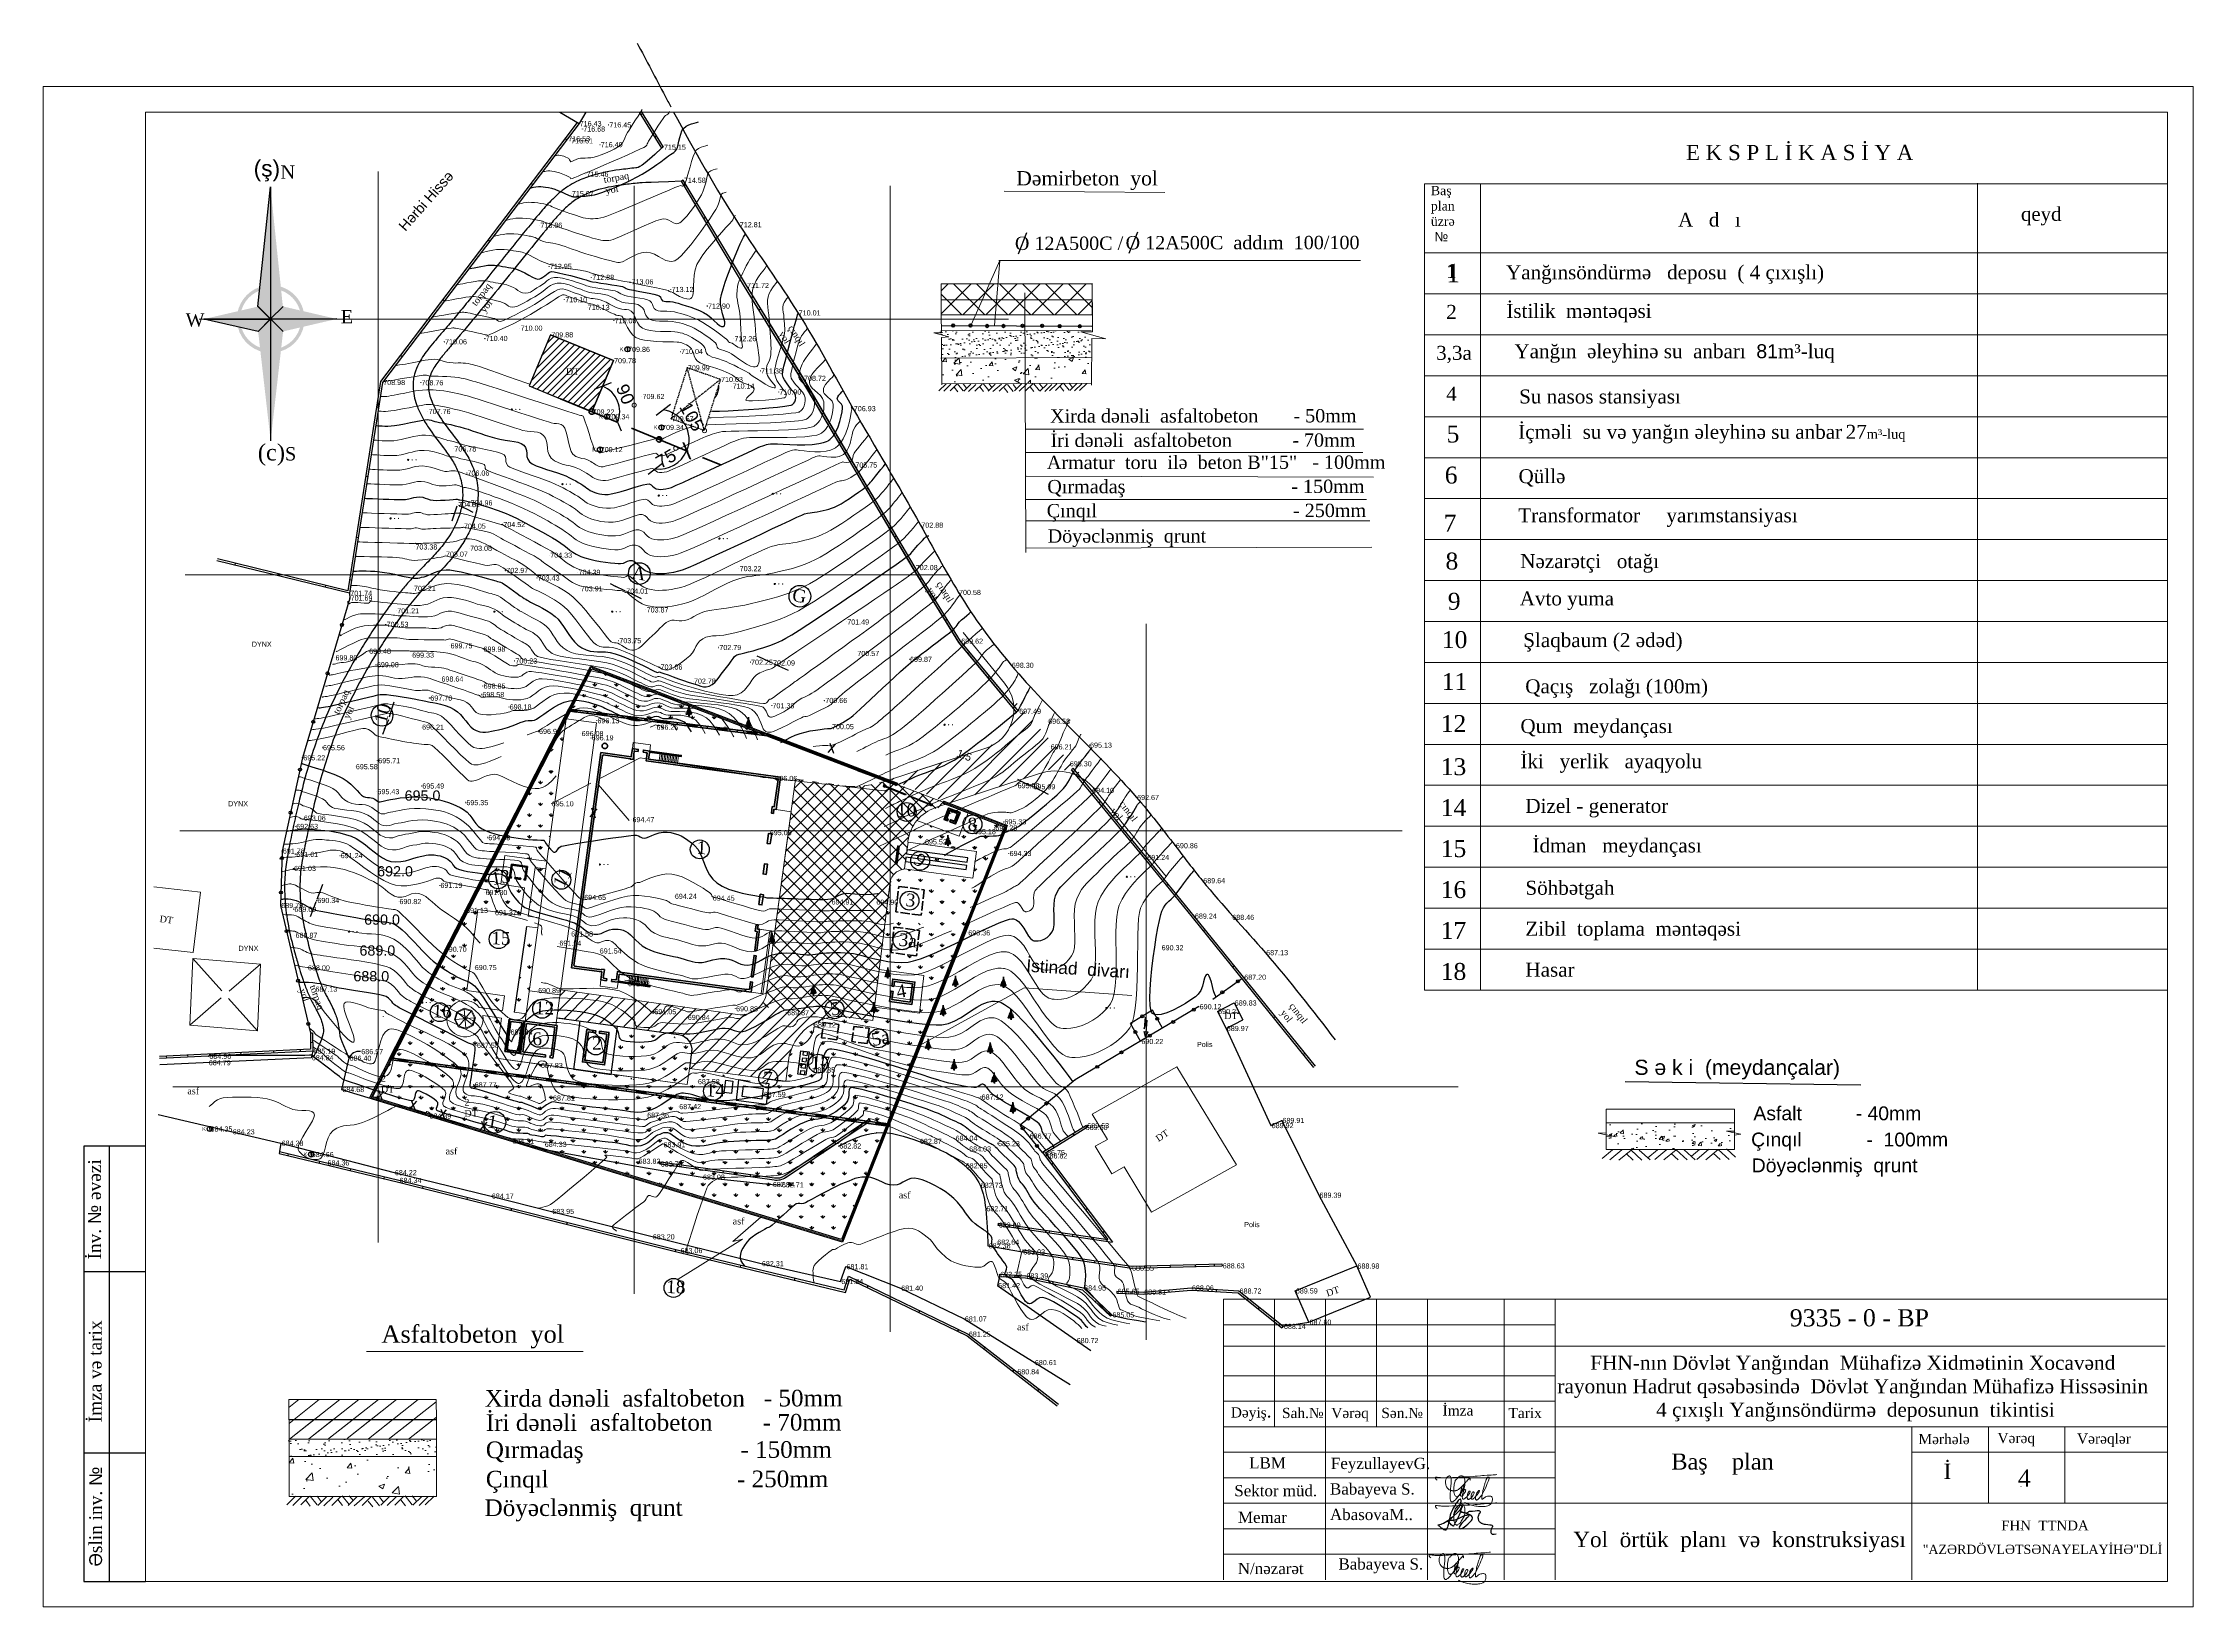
# Model space of a CAD drawing. Header units: feet. Extents: x 3381 to 1374491, y 675186 to 8751562.
# Drawn here: x 686386.8 to 686806.8, y 4375259.6 to 4375565.1 of the extents above; entities that cross this region are included whole.
import ezdxf
from ezdxf.enums import TextEntityAlignment as Align

# ---------------------------------------------------------------- set-up
doc = ezdxf.new("R2010")
doc.units = ezdxf.units.FT
doc.header["$MEASUREMENT"] = 0
doc.header["$PDMODE"] = 34
doc.header["$PDSIZE"] = 0.01
for name, pattern in [('ACAD_ISO02W100', [15, 12, -3]), ('ACAD_ISO03W100', [30, 12, -18]), ('DASHED2', [0.375, 0.25, -0.125]), ('DUZ', [0])]:
    doc.linetypes.add(name, pattern=pattern)
doc.layers.get('0').update_dxf_attribs({"linetype": 'CONTINUOUS'})
doc.layers.get('Defpoints').update_dxf_attribs({"linetype": 'CONTINUOUS'})
for name, color, linetype in [('0_Point_Height', 2, 'CONTINUOUS'), ('0_Point_Point', 7, 'CONTINUOUS'), ('Aqaclar', 3, 'CONTINUOUS'), ('col bitkisi', 7, 'CONTINUOUS'), ('JPEG', 7, 'CONTINUOUS'), ('Kompass', 7, 'CONTINUOUS'), ('Layer8', 7, 'CONTINUOUS'), ('Lep-Stolb', 7, 'CONTINUOUS'), ('polygon', 5, 'CONTINUOUS'), ('ramka', 7, 'CONTINUOUS'), ('Yazilar', 7, 'CONTINUOUS'), ('yol', 7, 'CONTINUOUS'), ('Поверхность1-C-TOPO-TEXT', 7, 'CONTINUOUS')]:
    doc.layers.add(name, color=color, linetype=linetype)
for name, color, linetype, lineweight in [('ANA HORIZONTAL', 24, 'CONTINUOUS', 30), ('das tikili', 5, 'CONTINUOUS', 0), ('HORIZANTAL', 24, 'CONTINUOUS', 13), ('km setka', 170, 'CONTINUOUS', 15), ('kontur', 5, 'CONTINUOUS', 0), ('Layer2_Ном._пера__1', 7, 'CONTINUOUS', 15), ('rabit xt', 7, 'CONTINUOUS', 13), ('Su S1', 5, 'CONTINUOUS', 60), ('yol 6m', 250, 'CONTINUOUS', 30), ('размер2_Ном._пера__1', 7, 'CONTINUOUS', 13)]:
    doc.layers.add(name, color=color, linetype=linetype, lineweight=lineweight)
doc.styles.get("Standard").update_dxf_attribs({"font": 'arial.ttf', "height": 2.5})
doc.styles.add('Standart', font='times.ttf')
doc.styles.add('style5', font='ariall.ttf', dxfattribs={"height": 400})
doc.styles.add('Times New  Roman', font='times.ttf')
doc.styles.add('СГЕНЕРИР_СТИЛЬ_1', font='a3ar(la).ttf')
doc.styles.add('СГЕНЕРИР_СТИЛЬ_2', font='arial.ttf')
doc.styles.add('СПДС', font='isocpeur.ttf')
doc.linetypes.add('FENCELINE2', pattern='A,6.35,-2.54,[132,ltypeshp.shx,S=2.54,R=0,X=-2.54,Y=0],-2.54,25.4', length=36.83)
doc.dimstyles.new('ISO-25', dxfattribs={"dimtxt": 2.5, "dimasz": 2.5, "dimexe": 1.25, "dimexo": 0.625, "dimtad": 1, "dimtxsty": 'Standard', "dimblk": 'OBLIQUE', "dimcen": 2.5, "dimadec": 0, "dimazin": 0, "dimtfac": 1, "dimtmove": 0, "dimatfit": 3, "dimldrblk": 'OBLIQUE', "dimfxl": 1, "dimarcsym": 0})
pattern_1 = [(90, (3.5065, 27.466), (-2.121320343, 2.121320343), [0.5625, -3.680140689]), (45, (3.5065, 27.466), (-2.1213203436, 2.1213203436), [0.5625, -2.4375]), (135, (3.5065, 27.466), (-2.1213203436, -2.1213203436), [0.5625, -2.4375])]
pattern_2 = [(44.9882312419, (540.54265, -537.258835), (-0.0265110571503, 0.02652195031993), [])]
pattern_3 = [(44.9882312419, (546.404503, -538.03932), (-0.0265110571503, 0.02652195031993), [])]
pattern_4 = [(37.5, (680200.7431, 4375452.6127), (-0.0638111, 1.95183652), [0, -1.53973164, 0, -1.72206828, 0, -1.64609468]), (7.5, (680200.7431, 4375452.6127), (1.7927508, 2.8587813), [0, -0.8306447, 0, -1.38778444, 0, -0.5318152]), (327.5, (680199.4972, 4375452.6127), (3.15456894, 0.00573166), [0, -0.50649067, 0, -1.8233664, 0, -2.38050615]), (317.5, (680199.4972, 4375452.6127), (3.0451513, 0.8890679), [0, -0.25324534, 0, -1.195318, 0, -1.3675248])]
pattern_5 = [(37.5, (678488.2485, 4375222.1127), (-0.0797125, 2.43822502), [0, -1.92342553, 0, -2.1511996, 0, -2.05629375]), (7.5, (678488.2485, 4375222.1127), (2.2394959, 3.5711762), [0, -1.03763746, 0, -1.7336138, 0, -0.66434106]), (327.5, (678486.692, 4375222.1127), (3.9406727, 0.00715996), [0, -0.63270577, 0, -2.27774076, 0, -2.9737171]), (317.5, (678486.692, 4375222.1127), (3.8039888, 1.1106194), [0, -0.3163529, 0, -1.4931856, 0, -1.70830557])]
pattern_6 = [(50, (678488.2485, 4375222.113), (11.345403, -0.992594), [1.186323, -13.049556]), (355, (678488.249, 4375222.113), (-2.194756, 11.89791), [0.949059, -10.439682]), (100.45144, (678489.194, 4375222.03), (9.150647, 10.905316), [1.00822, -11.090426]), (46.1842, (678488.249, 4375225.276), (16.881228, -2.618152), [1.779485, -19.574335]), (96.63556, (678489.655, 4375225.058), (14.78415, 15.40826), [1.51233, -16.635654]), (351.18415, (678488.249, 4375225.276), (14.78415, 15.40826), [1.423586, -15.65945]), (21, (678489.83, 4375224.485), (9.441663, -6.368482), [1.186323, -13.049556]), (326, (678489.83, 4375224.485), (3.848671, 11.470156), [0.949059, -10.439645]), (71.45144, (678490.617, 4375223.955), (13.290335, 5.101674), [1.00822, -11.090407]), (37.5, (678488.2485, 4375222.1127), (0.1923403, 5.2655965), [0, -10.313104, 0, -10.5978216, 0, -10.4791893]), (7.5, (678488.2485, 4375222.1127), (4.1611403, 6.238664), [0, -6.04234, 0, -10.0758394, 0, -3.993955]), (327.5, (678484.721, 4375222.1127), (8.4437945, -0.356753), [0, -3.954411, 0, -12.3377625, 0, -16.371262]), (317.5, (678483.1394, 4375222.113), (9.224625, 1.583414), [0, -5.140734, 0, -8.19354, 0, -11.6259685])]

# ---------------------------------------------------------------- blocks, each defined once
blk = doc.blocks.new('gho09')
at = {"layer": 'yol', "lineweight": 20, "ltscale": 0.4}
h = blk.add_hatch(dxfattribs=at)
h.set_pattern_fill('ANGLE', color=256, scale=0.02)
h.set_pattern_definition([(0, (0, 0), (0, 0.1397), [0.1016, -0.0381]), (90, (0, 0), (-0.1397, 0), [0.1016, -0.0381])])
h.paths.add_polyline_path([(6099.17, 5735.75), (6095.58, 5735.75), (6095.58, 5736.15), (6099.17, 5736.15)])
for points in [[(6099.17, 5735.75), (6095.58, 5735.75), (6095.58, 5736.15), (6099.17, 5736.15)], [(6097.79, 5728.49), (6097.22, 5728.49), (6097.22, 5727.9), (6097.79, 5727.9)]]:
    blk.add_lwpolyline(points, close=True, dxfattribs=at)
at = {"layer": 'yol', "lineweight": 30, "ltscale": 0.4}
for points in [[(6096.36, 5734.22), (6096.36, 5722.22), (6097.16, 5722.22), (6097.16, 5734.22)], [(6097.86, 5734.22), (6097.86, 5722.22), (6098.66, 5722.22), (6098.66, 5734.22)]]:
    blk.add_lwpolyline(points, close=True, dxfattribs=at)
at = {"layer": 'yol', "lineweight": 20, "ltscale": 0.4}
blk.add_lwpolyline([(6097.51, 5728.49), (6097.51, 5727.9), (6097.51, 5728.2), (6097.79, 5728.2), (6097.22, 5728.2)], dxfattribs=at)
blk = doc.blocks.new('_Oblique')
at = {"color": 0, "linetype": 'ByBlock', "lineweight": -2}
blk.add_line((-0.5, -0.5), (0.5, 0.5), dxfattribs=at)
blk = doc.blocks.new('*D24')
at = {"color": 0, "lineweight": -2, "transparency": 16777216}
blk.add_arc((686494.04, 4375493.06), 5.44, 337.6168, 67.1856, dxfattribs=at)
at = {"layer": 'Defpoints', "color": 0, "lineweight": 15, "transparency": 16777216}
for p in [(686498.25, 4375503.06, 709.78), (686487.9, 4375495.59, 709.27), (686494.04, 4375493.06, 709.22), (686498.36, 4375496.35), (686519.34, 4375482.64, 709.02)]:
    blk.add_point(p, dxfattribs=at)
at = {"color": 0, "lineweight": -2, "transparency": 16777216, "xscale": 2.5, "yscale": 2.5, "zscale": 2.5}
for p, rotation in [((686496.15, 4375498.07), 157.1855575495815), ((686499.07, 4375490.99), 247.6168135683002)]:
    blk.add_blockref('_Oblique', p, dxfattribs=dict(at, rotation=rotation))
at = {"color": 0, "lineweight": 25, "transparency": 16777216, "insert": (686500.82, 4375495.85), "char_height": 2.5, "attachment_point": 5, "rotation": 292.4012}
blk.add_mtext('90°', dxfattribs=at)
blk = doc.blocks.new('*D22')
at = {"color": 0, "lineweight": -2, "transparency": 16777216}
blk.add_arc((686507.19, 4375487.64), 5.78, 262.2234, 337.6168, dxfattribs=at)
at = {"layer": 'Defpoints', "color": 0, "lineweight": 15, "transparency": 16777216}
for p in [(686508.87, 4375499.9), (686487.9, 4375495.59, 709.27), (686511.1, 4375483.38), (686519.34, 4375482.64, 709.02), (686496.32, 4375408.06)]:
    blk.add_point(p, dxfattribs=at)
at = {"color": 0, "lineweight": -2, "transparency": 16777216, "xscale": 2.5, "yscale": 2.5, "zscale": 2.5}
for p, rotation in [((686512.54, 4375485.44), 67.6168135668843), ((686506.41, 4375481.91), 172.2234362131593)]:
    blk.add_blockref('_Oblique', p, dxfattribs=dict(at, rotation=rotation))
at = {"color": 0, "lineweight": 25, "transparency": 16777216, "insert": (686509.13, 4375484.27), "char_height": 2.5, "attachment_point": 5, "rotation": 29.9201}
blk.add_mtext('75°', dxfattribs=at)
blk = doc.blocks.new('*D23')
at = {"color": 0, "lineweight": -2, "transparency": 16777216}
blk.add_arc((686507.19, 4375487.64), 5.84, 337.6168, 82.2234, dxfattribs=at)
at = {"layer": 'Defpoints', "color": 0, "lineweight": 15, "transparency": 16777216}
for p in [(686508.87, 4375499.9), (686487.9, 4375495.59, 709.27), (686512.89, 4375488.9), (686519.34, 4375482.64, 709.02), (686496.32, 4375408.06)]:
    blk.add_point(p, dxfattribs=at)
at = {"color": 0, "lineweight": -2, "transparency": 16777216, "xscale": 2.5, "yscale": 2.5, "zscale": 2.5}
for p, rotation in [((686507.98, 4375493.42), 172.2234362131593), ((686512.59, 4375485.42), 247.6168135668843)]:
    blk.add_blockref('_Oblique', p, dxfattribs=dict(at, rotation=rotation))
at = {"color": 0, "lineweight": 25, "transparency": 16777216, "insert": (686513.9, 4375491.5), "char_height": 2.5, "attachment_point": 5, "rotation": 299.9201}
blk.add_mtext('105°', dxfattribs=at)

msp = doc.modelspace()

# ---------------------------------------------------------------- hatches: boundary and pattern name
at = {"linetype": 'DUZ', "lineweight": 13}
h = msp.add_hatch(dxfattribs=at)
h.set_pattern_fill('ANSI37', color=256)
h.set_pattern_definition([(45, (13972.1796, -138624.905), (-2.2450640303, 2.2450640303), []), (135, (13972.1796, -138624.905), (-2.2450640303, -2.2450640303), [])])
h.paths.add_polyline_path([(686562.246, 4375518.08), (686591.772, 4375518.08), (686591.772, 4375511.974), (686562.246, 4375511.974)])
at = {"lineweight": 15, "ltscale": 15}
h = msp.add_hatch(dxfattribs=at)
h.set_pattern_fill('ANSI31', color=256, scale=8)
h.set_pattern_definition([(45, (4908.6654, 513.1162), (-0.70710678119, 0.70710678119), [])])
h.paths.add_polyline_path([(686485.969, 4375508.115), (686481.762, 4375498.114), (686494.039, 4375493.058), (686498.246, 4375503.059)])
at = {"linetype": 'DUZ', "lineweight": 18}
h = msp.add_hatch(dxfattribs=at)
h.set_pattern_fill('AR-SAND', scale=0.039881)
h.set_pattern_definition(pattern_4)
h.paths.add_polyline_path([(686562.089, 4375508.845), (686591.466, 4375508.864), (686591.568, 4375503.643), (686562.369, 4375503.562)])
h = msp.add_hatch(dxfattribs=at)
h.set_pattern_fill('AR-SAND', scale=0.039881)
h.set_pattern_definition(pattern_4)
h.paths.add_polyline_path([(686562.089, 4375508.845), (686585.203, 4375508.845), (686585.203, 4375506.203), (686562.089, 4375506.203)])
h = msp.add_hatch(dxfattribs=at)
h.set_pattern_fill('AR-CONC', scale=0.049851)
h.set_pattern_definition([(50, (680200.743, 4375452.613), (9.082169, -0.794586), [0.94967, -10.44637]), (355, (680200.743, 4375452.613), (-1.756935, 9.52446), [0.759736, -8.357125]), (100.45144, (680201.5, 4375452.5465), (7.325233, 8.729873), [0.807095, -8.878056]), (46.1842, (680200.743, 4375455.145), (13.513682, -2.09587), [1.424505, -15.669555]), (96.63556, (680201.869, 4375454.97), (11.83494, 12.33455), [1.210643, -13.317096]), (351.18415, (680200.743, 4375455.145), (11.83494, 12.33455), [1.139602, -12.53563]), (21, (680202.009, 4375454.512), (7.558196, -5.098068), [0.94967, -10.44637]), (326, (680202.009, 4375454.512), (3.08092, 9.182036), [0.759736, -8.357096]), (71.45144, (680202.639, 4375454.087), (10.639117, 4.083968), [0.807095, -8.87804]), (37.5, (680200.743, 4375452.6127), (0.1539713, 4.2151908), [0, -8.255798, 0, -8.4837187, 0, -8.3887517]), (7.5, (680200.743, 4375452.6127), (3.3310567, 4.9941463), [0, -4.836986, 0, -8.065864, 0, -3.1972224]), (327.5, (680197.9194, 4375452.6127), (6.759387, -0.2855862), [0, -3.1655667, 0, -9.876568, 0, -13.105446]), (317.5, (680196.653, 4375452.613), (7.3844536, 1.2675473), [0, -4.115237, 0, -6.559054, 0, -9.306766])])
h.paths.add_polyline_path([(686562.377, 4375503.562), (686585.047, 4375503.562), (686585.543, 4375498.541), (686562.377, 4375498.541)])
h = msp.add_hatch(dxfattribs=at)
h.set_pattern_fill('AR-CONC', scale=0.049851)
h.set_pattern_definition([(50, (680201.168, 4375450.348), (9.082169, -0.794586), [0.94967, -10.44637]), (355, (680201.168, 4375450.348), (-1.756935, 9.52446), [0.759736, -8.357125]), (100.45144, (680201.925, 4375450.282), (7.325233, 8.729873), [0.807095, -8.878056]), (46.1842, (680201.168, 4375452.881), (13.513682, -2.09587), [1.424505, -15.669555]), (96.63556, (680202.294, 4375452.706), (11.83494, 12.33455), [1.210643, -13.317096]), (351.18415, (680201.168, 4375452.881), (11.83494, 12.33455), [1.139602, -12.53563]), (21, (680202.434, 4375452.2476), (7.558196, -5.098068), [0.94967, -10.44637]), (326, (680202.434, 4375452.248), (3.08092, 9.182036), [0.759736, -8.357096]), (71.45144, (680203.064, 4375451.823), (10.639117, 4.083968), [0.807095, -8.87804]), (37.5, (680201.168, 4375450.3483), (0.1539713, 4.2151908), [0, -8.255798, 0, -8.4837187, 0, -8.3887517]), (7.5, (680201.168, 4375450.3483), (3.3310567, 4.9941463), [0, -4.836986, 0, -8.065864, 0, -3.1972224]), (327.5, (680198.3444, 4375450.3483), (6.759387, -0.2855862), [0, -3.1655667, 0, -9.876568, 0, -13.105446]), (317.5, (680197.078, 4375450.348), (7.3844536, 1.2675473), [0, -4.115237, 0, -6.559054, 0, -9.306766])])
h.paths.add_polyline_path([(686562.509, 4375503.828), (686591.568, 4375503.643), (686591.5, 4375498.762), (686562.424, 4375498.689)])
at = {"lineweight": 25}
h = msp.add_hatch(dxfattribs=at)
h.set_pattern_fill('GRASS', color=3, scale=3)
h.set_pattern_definition(pattern_1)
h.paths.add_polyline_path([(686489.933, 4375434.94), (686526.671, 4375430.372), (686493.996, 4375442.877)])
at = {"lineweight": 50}
h = msp.add_hatch(dxfattribs=at)
h.set_pattern_fill('ANSI31', scale=0.3, angle=0.46494)
h.set_pattern_definition([(45.4649425098, (36941.064616, -6016.33949), (-0.02673080442278, 0.02630045807417), [])])
h.paths.add_polyline_path([(686489.511, 4375434.993), (686491.12, 4375434.791), (686491.071, 4375434.406), (686489.789, 4375434.557)])
h = msp.add_hatch(dxfattribs=at)
h.set_pattern_fill('ANSI31', scale=0.3, angle=1.08886)
h.set_pattern_definition([(46.0888578068, (84695.754553, -12830.33319), (-0.0270156095107, 0.0260078227225), [])])
h.paths.add_polyline_path([(686495.095, 4375434.305), (686496.971, 4375434.071), (686496.925, 4375433.676), (686495.058, 4375433.907)])
at = {"lineweight": 15}
h = msp.add_hatch(dxfattribs=at)
h.set_pattern_fill('ANSI31', scale=18)
h.set_pattern_definition([(45, (3.5065, 27.466), (-1.5909902577, 1.5909902577), [])])
edge = h.paths.add_edge_path()
edge.add_line((686551.918, 4375421.167), (686570.985, 4375427.349))
edge.add_line((686570.985, 4375427.349), (686573.404, 4375428.64))
edge.add_line((686573.404, 4375428.64), (686575.36, 4375430.861))
edge.add_line((686575.36, 4375430.861), (686576.165, 4375432.717))
edge.add_line((686576.165, 4375432.717), (686576.98, 4375434.412))
edge.add_line((686576.98, 4375434.412), (686576.157, 4375437.207))
edge.add_line((686576.157, 4375437.207), (686590.437, 4375421.226))
edge.add_line((686590.437, 4375421.226), (686585.466, 4375423.481))
edge.add_line((686585.466, 4375423.481), (686582.274, 4375422.984))
edge.add_line((686582.274, 4375422.984), (686578.211, 4375421.339))
edge.add_line((686578.211, 4375421.339), (686563.797, 4375416.592))
edge.add_line((686563.797, 4375416.592), (686552.319, 4375421.296))
at = {"lineweight": 25}
h = msp.add_hatch(dxfattribs=at)
h.set_pattern_fill('GRASS', color=3, scale=3)
h.set_pattern_definition(pattern_1)
edge = h.paths.add_edge_path(flags=16)
edge.add_arc((686469.241, 4375374.521), 3.56, 0, 360)
edge = h.paths.add_edge_path()
edge.add_line((686472.034, 4375376.729), (686476.571, 4375376.121))
edge.add_line((686476.571, 4375376.121), (686476.958, 4375379.01))
edge.add_line((686476.958, 4375379.01), (686469.631, 4375380))
edge.add_line((686469.631, 4375380), (686471.772, 4375395.856))
edge.add_line((686471.772, 4375395.856), (686480.145, 4375394.725))
edge.add_line((686480.145, 4375394.725), (686480.872, 4375400.108))
edge.add_line((686480.872, 4375400.108), (686476.22, 4375400.78))
edge.add_line((686476.22, 4375400.78), (686477.034, 4375406.421))
edge.add_line((686477.034, 4375406.421), (686485.156, 4375405.268))
edge.add_line((686485.156, 4375405.268), (686488.902, 4375432.383))
edge.add_line((686488.902, 4375432.383), (686488.995, 4375433.072))
edge.add_line((686488.995, 4375433.072), (686488.725, 4375432.579))
edge.add_line((686488.725, 4375432.579), (686451.187, 4375359.25))
edge.add_line((686451.187, 4375359.25), (686542.782, 4375331.373))
edge.add_line((686542.782, 4375331.373), (686574.64, 4375412.014))
edge.add_line((686574.64, 4375412.014), (686567.529, 4375414.735))
edge.add_line((686567.529, 4375414.735), (686565.775, 4375410.151))
edge.add_line((686565.775, 4375410.151), (686557.411, 4375413.085))
edge.add_arc((686716.84, 4375348.2), 172.127, 157.85455, 159.31778)
edge.add_line((686555.806, 4375408.992), (686569.171, 4375407.196))
edge.add_line((686569.171, 4375407.196), (686568.429, 4375401.948))
edge.add_line((686568.429, 4375401.948), (686555.1, 4375403.755))
edge.add_arc((686555.4, 4375400.614), 3.155, 95.46152, 167.5925)
edge.add_line((686552.319, 4375401.292), (686552.319, 4375400.337))
edge.add_line((686552.319, 4375400.337), (686553.986, 4375400.73))
edge.add_line((686553.986, 4375400.73), (686559.578, 4375399.751))
edge.add_line((686559.578, 4375399.751), (686557.628, 4375386.568))
edge.add_line((686557.628, 4375386.568), (686557.408, 4375386.568))
edge.add_line((686557.408, 4375386.568), (686552.319, 4375387.285))
edge.add_line((686552.319, 4375387.285), (686552.93, 4375392.653))
edge.add_line((686552.93, 4375392.653), (686558.033, 4375391.954))
edge.add_line((686558.033, 4375391.954), (686558.384, 4375394.516))
edge.add_line((686558.384, 4375394.516), (686553.204, 4375395.226))
edge.add_line((686553.204, 4375395.226), (686553.8, 4375400.314))
edge.add_line((686553.8, 4375400.314), (686552.219, 4375400.105))
edge.add_line((686552.219, 4375400.105), (686550.163, 4375384.139))
edge.add_line((686550.163, 4375384.139), (686558.899, 4375382.93))
edge.add_line((686558.899, 4375382.93), (686558.069, 4375375.574))
edge.add_line((686558.069, 4375375.574), (686549.285, 4375376.789))
edge.add_line((686549.285, 4375376.789), (686548.906, 4375374.139))
edge.add_line((686548.906, 4375374.139), (686542.779, 4375374.943))
edge.add_arc((686542.342, 4375364.952), 10, 87.49935, 110.7786)
edge.add_line((686538.795, 4375374.302), (686548.544, 4375372.875))
edge.add_line((686548.544, 4375372.875), (686547.917, 4375369.381))
edge.add_line((686547.917, 4375369.381), (686544.607, 4375369.907))
edge.add_line((686544.607, 4375369.907), (686545, 4375372.981))
edge.add_line((686545, 4375372.981), (686542.469, 4375373.316))
edge.add_line((686542.469, 4375373.316), (686542.064, 4375370.254))
edge.add_line((686542.064, 4375370.254), (686538.74, 4375370.694))
edge.add_line((686538.74, 4375370.694), (686539.093, 4375373.791))
edge.add_line((686539.093, 4375373.791), (686538.298, 4375374.098))
edge.add_arc((686542.512, 4375364.739), 10.263, 114.23947, 179.00955)
edge.add_line((686532.25, 4375364.917), (686531.9, 4375362.281))
edge.add_line((686531.9, 4375362.281), (686528.914, 4375362.608))
edge.add_line((686528.914, 4375362.608), (686528.033, 4375357.745))
edge.add_line((686528.033, 4375357.745), (686519.324, 4375358.958))
edge.add_line((686519.324, 4375358.958), (686520.011, 4375363.859))
edge.add_line((686520.011, 4375363.859), (686513.085, 4375364.778))
edge.add_line((686513.085, 4375364.778), (686512.673, 4375361.668))
edge.add_line((686512.673, 4375361.668), (686486.043, 4375365.261))
edge.add_line((686486.043, 4375365.261), (686475.323, 4375366.805))
edge.add_line((686475.323, 4375366.805), (686476.371, 4375374.635))
edge.add_line((686476.371, 4375374.635), (686472.751, 4375375.12))
edge.add_arc((686469.241, 4375374.521), 3.56, 9.68796, 38.34339)
at = {"lineweight": 50}
h = msp.add_hatch(dxfattribs=at)
h.set_pattern_fill('ANSI31', scale=0.3, angle=-108.25439)
h.set_pattern_definition([(296.7456132817, (-3254731.424997, 6396771.84739), (0.03348800255758, 0.01687612765725), [])])
h.paths.add_polyline_path([(686489.084, 4375433.18), (686488.222, 4375431.498), (686487.836, 4375431.687), (686488.693, 4375433.361)])
h = msp.add_hatch(dxfattribs=at)
h.set_pattern_fill('ANSI31', scale=0.3, angle=0.46494)
h.set_pattern_definition([(45.4649425098, (36952.790956, -6017.801452), (-0.02673080442278, 0.02630045807417), [])])
h.paths.add_polyline_path([(686500.971, 4375433.564), (686502.846, 4375433.329), (686502.797, 4375432.944), (686500.931, 4375433.175)])
h = msp.add_hatch(dxfattribs=at)
h.set_pattern_fill('ANSI31', scale=0.3, angle=1.08886)
h.set_pattern_definition([(46.0888578068, (84707.480893, -12831.79515), (-0.0270156095107, 0.0260078227225), [])])
h.paths.add_polyline_path([(686506.822, 4375432.843), (686508.697, 4375432.609), (686508.651, 4375432.214), (686506.785, 4375432.445)])
h = msp.add_hatch(dxfattribs=at)
h.set_pattern_fill('ANSI31', scale=0.3, angle=0.46494)
h.set_pattern_definition([(45.4649425098, (36964.517296, -6019.263413), (-0.02673080442278, 0.02630045807417), [])])
h.paths.add_polyline_path([(686512.698, 4375432.102), (686514.573, 4375431.867), (686514.524, 4375431.482), (686512.657, 4375431.713)])
h = msp.add_hatch(dxfattribs=at)
h.set_pattern_fill('ANSI31', scale=0.3, angle=1.08886)
h.set_pattern_definition([(46.0888578068, (84719.2082, -12833.248606), (-0.0270156095107, 0.0260078227225), [])])
h.paths.add_polyline_path([(686518.549, 4375431.39), (686520.424, 4375431.155), (686520.379, 4375430.761), (686518.512, 4375430.992)])
h = msp.add_hatch(dxfattribs=at)
h.set_pattern_fill('ANSI31', scale=0.3, angle=0.46494)
h.set_pattern_definition([(45.4649425098, (36976.244603, -6020.71687), (-0.02673080442278, 0.02630045807417), [])])
h.paths.add_polyline_path([(686524.425, 4375430.649), (686526.3, 4375430.414), (686526.251, 4375430.028), (686524.384, 4375430.259)])
h = msp.add_hatch(dxfattribs=at)
h.set_pattern_fill('ANSI31', scale=0.3, angle=-12.65827)
h.set_pattern_definition([(32.3417294339, (-940845.887817, 255881.418388), (-0.02006129345044, 0.03168271618873), [])])
h.paths.add_polyline_path([(686529.259, 4375429.83), (686531.024, 4375429.156), (686530.886, 4375428.784), (686529.128, 4375429.452)])
h = msp.add_hatch(dxfattribs=at)
h.set_pattern_fill('ANSI31', scale=0.3, angle=-108.25439)
h.set_pattern_definition([(296.7456132817, (-3254734.07099, 6396766.681338), (0.03348800255758, 0.01687612765725), [])])
h.paths.add_polyline_path([(686486.438, 4375428.014), (686485.576, 4375426.332), (686485.19, 4375426.521), (686486.047, 4375428.195)])
h = msp.add_hatch(dxfattribs=at)
h.set_pattern_fill('ANSI31', scale=0.3, angle=-13.28219)
h.set_pattern_definition([(31.717814137, (-985602.294556, 273844.30283), (-0.01971510584618, 0.03189928841642), [])])
h.paths.add_polyline_path([(686534.79, 4375427.714), (686536.556, 4375427.04), (686536.417, 4375426.677), (686534.658, 4375427.345)])
h = msp.add_hatch(dxfattribs=at)
h.set_pattern_fill('ANSI31', scale=0.3, angle=-108.25439)
h.set_pattern_definition([(296.7456132817, (-3254736.71698, 6396761.515284), (0.03348800255758, 0.01687612765725), [])])
h.paths.add_polyline_path([(686483.792, 4375422.848), (686482.93, 4375421.166), (686482.544, 4375421.355), (686483.401, 4375423.029)])
h = msp.add_hatch(dxfattribs=at)
h.set_pattern_fill('ANSI31', scale=0.3, angle=-12.65827)
h.set_pattern_definition([(32.3417294339, (-940834.597277, 255877.094502), (-0.02006129345044, 0.03168271618873), [])])
h.paths.add_polyline_path([(686540.549, 4375425.506), (686542.315, 4375424.833), (686542.177, 4375424.46), (686540.419, 4375425.128)])
h = msp.add_hatch(dxfattribs=at)
h.set_pattern_fill('ANSI31', scale=0.3, angle=-13.28219)
h.set_pattern_definition([(31.717814137, (-985591.004015, 273839.978945), (-0.01971510584618, 0.03189928841642), [])])
h.paths.add_polyline_path([(686546.081, 4375423.39), (686547.846, 4375422.716), (686547.707, 4375422.353), (686545.949, 4375423.022)])
h = msp.add_hatch(dxfattribs=at)
h.set_pattern_fill('ANSI31', scale=0.3, angle=-108.25439)
h.set_pattern_definition([(296.7456132817, (-3254739.362974, 6396756.34923), (0.03348800255758, 0.01687612765725), [])])
h.paths.add_polyline_path([(686481.146, 4375417.682), (686480.284, 4375416), (686479.898, 4375416.189), (686480.755, 4375417.863)])
at = {"lineweight": 13}
h = msp.add_hatch(dxfattribs=at)
h.set_pattern_fill('ANSI37', color=256, scale=15)
h.set_pattern_definition([(45, (0, 0), (-1.3258252147, 1.3258252147), []), (135, (0, 0), (-1.3258252147, -1.3258252147), [])])
h.paths.add_polyline_path([(686533.845, 4375421.291), (686544.492, 4375419.866), (686545.997, 4375419.632), (686545.856, 4375419.847), (686548.297, 4375420.17), (686551.002, 4375420.769), (686553.549, 4375420.105), (686553.846, 4375420.27), (686561.937, 4375417.089), (686563.195, 4375416.394), (686559.012, 4375414.621), (686556.888, 4375412.335), (686556.17, 4375410.995), (686554.985, 4375403.728), (686553.218, 4375402.894), (686552.623, 4375402.12), (686548.89, 4375374.023), (686527.156, 4375376.859), (686527.724, 4375378.154), (686528.151, 4375380.299)])
at = {"lineweight": 50}
h = msp.add_hatch(dxfattribs=at)
h.set_pattern_fill('ANSI31', scale=0.3, angle=-12.65827)
h.set_pattern_definition([(32.3417294339, (-940823.23267, 255872.74225), (-0.02006129345044, 0.03168271618873), [])])
h.paths.add_polyline_path([(686551.914, 4375421.154), (686553.68, 4375420.48), (686553.542, 4375420.108), (686551.783, 4375420.776)])
h = msp.add_hatch(dxfattribs=at)
h.set_pattern_fill('ANSI31', scale=0.3, angle=-108.25439)
h.set_pattern_definition([(296.7456132817, (-3254744.65496, 6396746.01712), (0.03348800255758, 0.01687612765725), [])])
h.paths.add_polyline_path([(686475.854, 4375407.35), (686474.992, 4375405.668), (686474.606, 4375405.857), (686475.463, 4375407.531)])
h = msp.add_hatch(dxfattribs=at)
h.set_pattern_fill('ANSI31', scale=0.3, angle=-108.25439)
h.set_pattern_definition([(296.7456132817, (-3254747.30095, 6396740.851067), (0.03348800255758, 0.01687612765725), [])])
h.paths.add_polyline_path([(686473.208, 4375402.184), (686472.346, 4375400.502), (686471.96, 4375400.691), (686472.817, 4375402.365)])
at = {"lineweight": 25}
h = msp.add_hatch(dxfattribs=at)
h.set_pattern_fill('GRASS', color=3, scale=3)
h.set_pattern_definition(pattern_1)
edge = h.paths.add_edge_path()
edge.add_line((686483.768, 4375394.236), (686481.583, 4375394.531))
edge.add_line((686481.583, 4375394.531), (686482.956, 4375404.051))
edge.add_line((686482.956, 4375404.051), (686485.047, 4375403.769))
edge.add_line((686485.047, 4375403.769), (686483.76, 4375394.237))
at = {"lineweight": 50}
h = msp.add_hatch(dxfattribs=at)
h.set_pattern_fill('ANSI31', scale=0.3, angle=-108.25439)
h.set_pattern_definition([(296.7456132817, (-3254749.946943, 6396735.685013), (0.03348800255758, 0.01687612765725), [])])
h.paths.add_polyline_path([(686470.562, 4375397.018), (686469.7, 4375395.336), (686469.314, 4375395.525), (686470.171, 4375397.199)])
h = msp.add_hatch(dxfattribs=at)
h.set_pattern_fill('ANSI31', scale=0.3, angle=-108.25439)
h.set_pattern_definition([(296.7456132817, (-3254752.592935, 6396730.51896), (0.03348800255758, 0.01687612765725), [])])
h.paths.add_polyline_path([(686467.916, 4375391.852), (686467.054, 4375390.17), (686466.668, 4375390.358), (686467.525, 4375392.033)])
at = {"lineweight": 25}
h = msp.add_hatch(dxfattribs=at)
h.set_pattern_fill('GRASS', color=3, scale=3)
h.set_pattern_definition(pattern_1)
h.paths.add_polyline_path([(686481.237, 4375375.496), (686478.882, 4375375.812), (686481.3, 4375392.551), (686483.495, 4375392.255)])
at = {"lineweight": 50}
h = msp.add_hatch(dxfattribs=at)
h.set_pattern_fill('ANSI31', scale=0.3, angle=76.62879)
h.set_pattern_definition([(121.628787469, (4785547.4486, 2696884.803672), (-0.03192988339517, -0.01966551668202), [])])
h.paths.add_polyline_path([(686567.16, 4375392.945), (686567.431, 4375393.597), (686567.789, 4375393.455), (686567.537, 4375392.81)])
h = msp.add_hatch(dxfattribs=at)
h.set_pattern_fill('ANSI31', scale=0.3, angle=76.00487)
h.set_pattern_definition([(121.004872172, (4767024.713122, 2652344.381678), (-0.0321421312917, -0.01931666109934), [])])
h.paths.add_polyline_path([(686565.002, 4375387.46), (686565.697, 4375389.217), (686566.058, 4375389.073), (686565.368, 4375387.323)])
h = msp.add_hatch(dxfattribs=at)
h.set_pattern_fill('ANSI31', scale=0.3, angle=-108.25439)
h.set_pattern_definition([(296.7456132817, (-3254755.238927, 6396725.352905), (0.03348800255758, 0.01687612765725), [])])
h.paths.add_polyline_path([(686465.27, 4375386.685), (686464.408, 4375385.004), (686464.022, 4375385.192), (686464.879, 4375386.867)])
h = msp.add_hatch(dxfattribs=at)
h.set_pattern_fill('ANSI31', scale=0.3, angle=76.62879)
h.set_pattern_definition([(121.628787469, (4785543.104824, 2696873.81386), (-0.03192988339517, -0.01966551668202), [])])
h.paths.add_polyline_path([(686562.817, 4375381.955), (686563.512, 4375383.713), (686563.883, 4375383.57), (686563.193, 4375381.82)])
h = msp.add_hatch(dxfattribs=at)
h.set_pattern_fill('ANSI31', scale=0.3, angle=-108.25439)
h.set_pattern_definition([(296.7456132817, (-3254757.88492, 6396720.18685), (0.03348800255758, 0.01687612765725), [])])
h.paths.add_polyline_path([(686462.624, 4375381.519), (686461.762, 4375379.838), (686461.376, 4375380.026), (686462.233, 4375381.701)])
at = {"lineweight": 13}
h = msp.add_hatch(dxfattribs=at)
h.set_pattern_fill('ANSI31', color=256, scale=15)
h.set_pattern_definition([(45, (0, 0), (-1.3258252147, 1.3258252147), [])])
h.paths.add_polyline_path([(686487.921, 4375380.153), (686523.197, 4375375.277), (686524.478, 4375375.444), (686525.84, 4375376.177), (686527.172, 4375376.976), (686541.965, 4375375.045), (686539.849, 4375374.537), (686537.294, 4375373.317), (686535.688, 4375372.416), (686534.724, 4375371.429), (686533.664, 4375369.92), (686533.064, 4375368.681), (686532.571, 4375367.079), (686531.9, 4375362.281), (686513.085, 4375364.778), (686513.52, 4375368.052), (686513.455, 4375369.632), (686512.863, 4375370.352), (686512.173, 4375370.967), (686511.631, 4375371.45), (686487.191, 4375374.699)])
at = {"lineweight": 50}
h = msp.add_hatch(dxfattribs=at)
h.set_pattern_fill('ANSI31', scale=0.3, angle=-108.25439)
h.set_pattern_definition([(296.7456132817, (-3254760.530912, 6396715.020797), (0.03348800255758, 0.01687612765725), [])])
h.paths.add_polyline_path([(686459.978, 4375376.353), (686459.116, 4375374.672), (686458.73, 4375374.86), (686459.587, 4375376.535)])
h = msp.add_hatch(dxfattribs=at)
h.set_pattern_fill('ANSI31', scale=0.3, angle=76.00487)
h.set_pattern_definition([(121.004872172, (4767020.369345, 2652333.391865), (-0.0321421312917, -0.01931666109934), [])])
h.paths.add_polyline_path([(686560.641, 4375376.477), (686561.343, 4375378.232), (686561.715, 4375378.084), (686561.025, 4375376.334)])
h = msp.add_hatch(dxfattribs=at)
h.set_pattern_fill('ANSI31', scale=0.3, angle=-108.8783)
h.set_pattern_definition([(296.1216979848, (-3232518.877463, 6439506.491608), (0.03366978396917, 0.01651047084335), [])])
h.paths.add_polyline_path([(686457.278, 4375371.083), (686456.417, 4375369.401), (686456.033, 4375369.592), (686456.89, 4375371.266)])
at = {"lineweight": 25}
h = msp.add_hatch(dxfattribs=at)
h.set_pattern_fill('GRASS', color=3, scale=3)
h.set_pattern_definition([(90, (-29.6113, -297.8783), (-2.121320343, 2.121320343), [0.5625, -3.680140689]), (45, (-29.6113, -297.8783), (-2.1213203436, 2.1213203436), [0.5625, -2.4375]), (135, (-29.6113, -297.8783), (-2.1213203436, -2.1213203436), [0.5625, -2.4375])])
edge = h.paths.add_edge_path()
edge.add_line((686497.586, 4375363.133), (686498.928, 4375372.722))
edge.add_line((686498.928, 4375372.722), (686510.075, 4375370.959))
edge.add_line((686510.075, 4375370.959), (686512.758, 4375369.902))
edge.add_line((686512.758, 4375369.902), (686512.969, 4375368.633))
edge.add_line((686512.969, 4375368.633), (686513.111, 4375366.94))
edge.add_line((686513.111, 4375366.94), (686512.333, 4375361.3))
edge.add_line((686512.333, 4375361.3), (686497.598, 4375363.216))
at = {"lineweight": 50}
h = msp.add_hatch(dxfattribs=at)
h.set_pattern_fill('ANSI31', scale=0.3, angle=76.62879)
h.set_pattern_definition([(121.628787469, (4785538.761047, 2696862.824047), (-0.03192988339517, -0.01966551668202), [])])
h.paths.add_polyline_path([(686558.473, 4375370.966), (686559.168, 4375372.723), (686559.539, 4375372.58), (686558.849, 4375370.83)])
h = msp.add_hatch(dxfattribs=at)
h.set_pattern_fill('ANSI31', scale=0.3, angle=76.00487)
h.set_pattern_definition([(121.004872172, (4767016.025568, 2652322.402052), (-0.0321421312917, -0.01931666109934), [])])
h.paths.add_polyline_path([(686556.297, 4375365.487), (686556.999, 4375367.242), (686557.371, 4375367.094), (686556.681, 4375365.344)])
h = msp.add_hatch(dxfattribs=at)
h.set_pattern_fill('ANSI31', scale=0.3, angle=-0.01177)
h.set_pattern_definition([(44.9882312419, (476.449717, -528.715615), (-0.0265110571503, 0.02652195031993), [])])
h.paths.add_polyline_path([(686456.194, 4375366.684), (686458.06, 4375366.434), (686458.005, 4375366.052), (686456.133, 4375366.308)])
h = msp.add_hatch(dxfattribs=at)
h.set_pattern_fill('ANSI31', scale=0.3, angle=-0.01177)
h.set_pattern_definition([(44.9882312419, (481.862738, -529.480646), (-0.0265110571503, 0.02652195031993), [])])
h.paths.add_polyline_path([(686461.631, 4375365.958), (686463.469, 4375365.708), (686463.427, 4375365.328), (686461.581, 4375365.583)])
h = msp.add_hatch(dxfattribs=at)
h.set_pattern_fill('ANSI31', scale=0.3, angle=-0.01177)
h.set_pattern_definition([(44.9882312419, (487.786944, -530.26751), (-0.0265110571503, 0.02652195031993), [])])
h.paths.add_polyline_path([(686467.556, 4375365.171), (686469.394, 4375364.922), (686469.351, 4375364.541), (686467.505, 4375364.796)])
h = msp.add_hatch(dxfattribs=at)
h.set_pattern_fill('ANSI31', scale=0.3, angle=-0.01177)
h.set_pattern_definition([(44.9882312419, (493.702818, -531.022263), (-0.0265110571503, 0.02652195031993), [])])
h.paths.add_polyline_path([(686473.449, 4375364.392), (686475.324, 4375364.142), (686475.27, 4375363.759), (686473.405, 4375364.005)])
h = msp.add_hatch(dxfattribs=at)
h.set_pattern_fill('ANSI31', scale=0.3, angle=-0.01177)
h.set_pattern_definition([(44.9882312419, (499.56467, -531.80275), (-0.0265110571503, 0.02652195031993), [])])
h.paths.add_polyline_path([(686479.311, 4375363.612), (686481.186, 4375363.361), (686481.132, 4375362.978), (686479.267, 4375363.225)])
h = msp.add_hatch(dxfattribs=at)
h.set_pattern_fill('ANSI31', scale=0.3, angle=-0.01177)
h.set_pattern_definition([(44.9882312419, (505.413277, -532.577646), (-0.0265110571503, 0.02652195031993), [])])
h.paths.add_polyline_path([(686485.159, 4375362.837), (686487.034, 4375362.586), (686486.981, 4375362.203), (686485.116, 4375362.45)])
h = msp.add_hatch(dxfattribs=at)
h.set_pattern_fill('ANSI31', scale=0.3, angle=-0.01177)
h.set_pattern_definition([(44.9882312419, (511.27513, -533.358133), (-0.0265110571503, 0.02652195031993), [])])
h.paths.add_polyline_path([(686491.021, 4375362.056), (686492.896, 4375361.806), (686492.842, 4375361.423), (686490.978, 4375361.669)])
h = msp.add_hatch(dxfattribs=at)
h.set_pattern_fill('ANSI31', scale=0.3, angle=-0.01177)
h.set_pattern_definition([(44.9882312419, (517.123735, -534.13303), (-0.0265110571503, 0.02652195031993), [])])
h.paths.add_polyline_path([(686496.87, 4375361.282), (686498.745, 4375361.031), (686498.691, 4375360.648), (686496.826, 4375360.894)])
h = msp.add_hatch(dxfattribs=at)
h.set_pattern_fill('ANSI31', scale=0.3, angle=-0.01177)
h.set_pattern_definition([(44.9882312419, (522.985588, -534.913516), (-0.0265110571503, 0.02652195031993), [])])
h.paths.add_polyline_path([(686502.732, 4375360.501), (686504.607, 4375360.25), (686504.553, 4375359.867), (686502.688, 4375360.114)])
h = msp.add_hatch(dxfattribs=at)
h.set_pattern_fill('ANSI31', scale=0.3, angle=-0.01177)
h.set_pattern_definition([(44.9882312419, (528.834194, -535.688412), (-0.0265110571503, 0.02652195031993), [])])
h.paths.add_polyline_path([(686508.58, 4375359.726), (686510.455, 4375359.475), (686510.402, 4375359.092), (686508.537, 4375359.339)])
h = msp.add_hatch(dxfattribs=at)
h.set_pattern_fill('ANSI31', scale=0.3, angle=-0.01177)
h.set_pattern_definition([(44.9882312419, (534.696047, -536.4689), (-0.0265110571503, 0.02652195031993), [])])
h.paths.add_polyline_path([(686514.442, 4375358.946), (686516.317, 4375358.695), (686516.263, 4375358.312), (686514.399, 4375358.559)])
h = msp.add_hatch(dxfattribs=at)
h.set_pattern_fill('ANSI31', scale=0.3, angle=76.00487)
h.set_pattern_definition([(121.0048721836, (4767013.850293, 2652316.898522), (-0.03214213128778, -0.01931666110587), [])])
h.paths.add_polyline_path([(686554.122, 4375359.982), (686554.818, 4375361.741), (686555.195, 4375361.589), (686554.505, 4375359.839)])
h = msp.add_hatch(dxfattribs=at)
h.set_pattern_fill('ANSI31', scale=0.3, angle=-0.01177)
h.set_pattern_definition(pattern_2)
h.paths.add_polyline_path([(686520.29, 4375358.171), (686522.164, 4375357.922), (686522.11, 4375357.522), (686520.245, 4375357.769)])
h = msp.add_hatch(dxfattribs=at)
h.set_pattern_fill('ANSI31', scale=0.3, angle=-0.01177)
h.set_pattern_definition(pattern_2)
h.paths.add_polyline_path([(686520.29, 4375358.171), (686522.164, 4375357.922), (686522.11, 4375357.522), (686520.245, 4375357.769)])
h = msp.add_hatch(dxfattribs=at)
h.set_pattern_fill('ANSI31', scale=0.3, angle=-0.01177)
h.set_pattern_definition(pattern_3)
h.paths.add_polyline_path([(686526.152, 4375357.393), (686528.027, 4375357.142), (686527.972, 4375356.741), (686526.107, 4375356.988)])
h = msp.add_hatch(dxfattribs=at)
h.set_pattern_fill('ANSI31', scale=0.3, angle=-0.01177)
h.set_pattern_definition(pattern_3)
h.paths.add_polyline_path([(686526.152, 4375357.393), (686528.027, 4375357.142), (686527.972, 4375356.741), (686526.107, 4375356.988)])
h = msp.add_hatch(dxfattribs=at)
h.set_pattern_fill('ANSI31', scale=0.3, angle=-0.01177)
h.set_pattern_definition([(44.9882312419, (552.25261, -538.817978), (-0.0265110571503, 0.02652195031993), [])])
h.paths.add_polyline_path([(686532.001, 4375356.616), (686533.876, 4375356.365), (686533.82, 4375355.963), (686531.955, 4375356.209)])
h = msp.add_hatch(dxfattribs=at)
h.set_pattern_fill('ANSI31', scale=0.3, angle=-0.01177)
h.set_pattern_definition([(44.9882312419, (558.11446, -539.598465), (-0.0265110571503, 0.02652195031993), [])])
h.paths.add_polyline_path([(686537.863, 4375355.838), (686539.737, 4375355.587), (686539.682, 4375355.182), (686537.817, 4375355.429)])
h = msp.add_hatch(dxfattribs=at)
h.set_pattern_fill('ANSI31', scale=0.3, angle=-0.01177)
h.set_pattern_definition([(44.9882312419, (563.963067, -540.37336), (-0.0265110571503, 0.02652195031993), [])])
h.paths.add_polyline_path([(686543.709, 4375355.041), (686545.584, 4375354.79), (686545.53, 4375354.407), (686543.666, 4375354.654)])
h = msp.add_hatch(dxfattribs=at)
h.set_pattern_fill('ANSI31', scale=0.3, angle=-0.01177)
h.set_pattern_definition([(44.9882312419, (569.82492, -541.153848), (-0.0265110571503, 0.02652195031993), [])])
h.paths.add_polyline_path([(686549.574, 4375354.281), (686551.446, 4375354.033), (686551.391, 4375353.622), (686549.527, 4375353.87)])
h = msp.add_hatch(dxfattribs=at)
h.set_pattern_fill('ANSI31', scale=0.3, angle=76.00572)
h.set_pattern_definition([(121.00571866655, (4767037.139174, 2652371.695998), (-0.0321418459016, -0.01931713596884), [])])
h.paths.add_polyline_path([(686551.956, 4375354.494), (686552.653, 4375356.253), (686553.028, 4375356.102), (686552.338, 4375354.352)])
at = {"linetype": 'ByBlock', "lineweight": 18}
h = msp.add_hatch(dxfattribs=at)
h.set_pattern_fill('AR-CONC', scale=0.028052)
h.set_pattern_definition([(50, (712974.5303, 4325067.634), (5.1106431, -0.44712312), [0.53439047, -5.87829517]), (355, (712974.5303, 4325067.634), (-0.9886482, 5.3595253), [0.42751238, -4.70265253]), (100.451445, (712974.956, 4325067.597), (4.12199486, 4.912402), [0.454162, -4.99578633]), (46.1842, (712974.5303, 4325069.059), (7.6043074, -1.1793711), [0.8015857, -8.8174428]), (96.635558, (712975.164, 4325068.961), (6.65965915, 6.940796), [0.6812433, -7.4936863]), (351.184151, (712974.53, 4325069.059), (6.6596592, 6.940796), [0.6412676, -7.0539467]), (21, (712975.243, 4325068.703), (4.25308587, -2.86874264), [0.53439047, -5.87829517]), (326, (712975.243, 4325068.703), (1.7336701, 5.16683957), [0.42751238, -4.70263614]), (71.451445, (712975.5973, 4325068.464), (5.98675594, 2.29809695), [0.454162, -4.9957777]), (37.5, (712974.5303, 4325067.6342), (0.08664148, 2.371937374), [0, -4.64563449, 0, -4.7738882, 0, -4.72044915]), (7.5, (712974.5303, 4325067.6342), (1.87442472, 2.8102648), [0, -2.7218288, 0, -4.5387564, 0, -1.79911458]), (327.5, (712972.9414, 4325067.6342), (3.80358645, -0.16070269), [0, -1.78130157, 0, -5.55766089, 0, -7.37458849]), (317.5, (712972.229, 4325067.634), (4.15531879, 0.71326375), [0, -2.31569204, 0, -3.69085685, 0, -5.2370266])])
h.paths.add_polyline_path([(686692.326, 4375353.997), (686717.018, 4375353.892), (686716.992, 4375349.14), (686692.292, 4375349.044)])
at = {"linetype": 'DUZ', "lineweight": 18}
h = msp.add_hatch(dxfattribs=at)
h.set_pattern_fill('AR-SAND', scale=0.049819)
h.set_pattern_definition(pattern_5)
h.paths.add_polyline_path([(686434.811, 4375292.358), (686463.686, 4375292.358), (686463.686, 4375289.057), (686434.811, 4375289.057)])
h = msp.add_hatch(dxfattribs=at)
h.set_pattern_fill('AR-SAND', scale=0.049819)
h.set_pattern_definition(pattern_5)
h.paths.add_polyline_path([(686434.811, 4375292.358), (686463.686, 4375292.358), (686463.686, 4375289.057), (686434.811, 4375289.057)])
h = msp.add_hatch(dxfattribs=at)
h.set_pattern_fill('AR-CONC', scale=0.062274)
h.set_pattern_definition(pattern_6)
h.paths.add_polyline_path([(686434.805, 4375288.919), (686463.491, 4375288.919), (686463.491, 4375281.366), (686434.805, 4375281.366)])
h = msp.add_hatch(dxfattribs=at)
h.set_pattern_fill('AR-CONC', scale=0.062274)
h.set_pattern_definition(pattern_6)
h.paths.add_polyline_path([(686434.805, 4375288.919), (686463.491, 4375288.919), (686463.491, 4375281.366), (686434.805, 4375281.366)])
at = {"layer": 'col bitkisi', "ltscale": 1.5}
h = msp.add_hatch(color=256, dxfattribs=at)
edge = h.paths.add_edge_path()
edge.add_arc((686478.409, 4375493.522), 0.125, 0, 360)
h = msp.add_hatch(color=256, dxfattribs=at)
edge = h.paths.add_edge_path()
edge.add_arc((686479.191, 4375493.522), 0.125, 0, 360)
h = msp.add_hatch(color=256, dxfattribs=at)
edge = h.paths.add_edge_path()
edge.add_arc((686479.95, 4375493.522), 0.125, 0, 360)
h = msp.add_hatch(color=256, dxfattribs=at)
edge = h.paths.add_edge_path()
edge.add_arc((686458.144, 4375483.665), 0.125, 0, 360)
h = msp.add_hatch(color=256, dxfattribs=at)
edge = h.paths.add_edge_path()
edge.add_arc((686458.926, 4375483.665), 0.125, 0, 360)
h = msp.add_hatch(color=256, dxfattribs=at)
edge = h.paths.add_edge_path()
edge.add_arc((686459.685, 4375483.665), 0.125, 0, 360)
h = msp.add_hatch(color=256, dxfattribs=at)
edge = h.paths.add_edge_path()
edge.add_arc((686488.279, 4375478.934), 0.125, 0, 360)
h = msp.add_hatch(color=256, dxfattribs=at)
edge = h.paths.add_edge_path()
edge.add_arc((686489.061, 4375478.934), 0.125, 0, 360)
h = msp.add_hatch(color=256, dxfattribs=at)
edge = h.paths.add_edge_path()
edge.add_arc((686489.82, 4375478.934), 0.125, 0, 360)
h = msp.add_hatch(color=256, dxfattribs=at)
edge = h.paths.add_edge_path()
edge.add_arc((686507.097, 4375476.699), 0.125, 0, 360)
h = msp.add_hatch(color=256, dxfattribs=at)
edge = h.paths.add_edge_path()
edge.add_arc((686507.879, 4375476.699), 0.125, 0, 360)
h = msp.add_hatch(color=256, dxfattribs=at)
edge = h.paths.add_edge_path()
edge.add_arc((686508.638, 4375476.699), 0.125, 0, 360)
h = msp.add_hatch(color=256, dxfattribs=at)
edge = h.paths.add_edge_path()
edge.add_arc((686529.372, 4375477.041), 0.125, 0, 360)
h = msp.add_hatch(color=256, dxfattribs=at)
edge = h.paths.add_edge_path()
edge.add_arc((686530.155, 4375477.041), 0.125, 0, 360)
h = msp.add_hatch(color=256, dxfattribs=at)
edge = h.paths.add_edge_path()
edge.add_arc((686530.913, 4375477.041), 0.125, 0, 360)
h = msp.add_hatch(color=256, dxfattribs=at)
edge = h.paths.add_edge_path()
edge.add_arc((686454.722, 4375472.231), 0.125, 0, 360)
h = msp.add_hatch(color=256, dxfattribs=at)
edge = h.paths.add_edge_path()
edge.add_arc((686455.505, 4375472.231), 0.125, 0, 360)
h = msp.add_hatch(color=256, dxfattribs=at)
edge = h.paths.add_edge_path()
edge.add_arc((686456.263, 4375472.231), 0.125, 0, 360)
h = msp.add_hatch(color=256, dxfattribs=at)
edge = h.paths.add_edge_path()
edge.add_arc((686518.94, 4375468.288), 0.125, 0, 360)
h = msp.add_hatch(color=256, dxfattribs=at)
edge = h.paths.add_edge_path()
edge.add_arc((686519.722, 4375468.288), 0.125, 0, 360)
h = msp.add_hatch(color=256, dxfattribs=at)
edge = h.paths.add_edge_path()
edge.add_arc((686520.481, 4375468.288), 0.125, 0, 360)
h = msp.add_hatch(color=256, dxfattribs=at)
edge = h.paths.add_edge_path()
edge.add_arc((686529.767, 4375459.429), 0.125, 0, 360)
h = msp.add_hatch(color=256, dxfattribs=at)
edge = h.paths.add_edge_path()
edge.add_arc((686530.55, 4375459.429), 0.125, 0, 360)
h = msp.add_hatch(color=256, dxfattribs=at)
edge = h.paths.add_edge_path()
edge.add_arc((686531.308, 4375459.429), 0.125, 0, 360)
h = msp.add_hatch(color=256, dxfattribs=at)
edge = h.paths.add_edge_path()
edge.add_arc((686474.987, 4375454.021), 0.125, 0, 360)
h = msp.add_hatch(color=256, dxfattribs=at)
edge = h.paths.add_edge_path()
edge.add_arc((686475.769, 4375454.021), 0.125, 0, 360)
h = msp.add_hatch(color=256, dxfattribs=at)
edge = h.paths.add_edge_path()
edge.add_arc((686476.528, 4375454.021), 0.125, 0, 360)
h = msp.add_hatch(color=256, dxfattribs=at)
edge = h.paths.add_edge_path()
edge.add_arc((686498.016, 4375454.021), 0.125, 0, 360)
h = msp.add_hatch(color=256, dxfattribs=at)
edge = h.paths.add_edge_path()
edge.add_arc((686498.798, 4375454.021), 0.125, 0, 360)
h = msp.add_hatch(color=256, dxfattribs=at)
edge = h.paths.add_edge_path()
edge.add_arc((686499.557, 4375454.021), 0.125, 0, 360)
h = msp.add_hatch(color=256, dxfattribs=at)
edge = h.paths.add_edge_path()
edge.add_arc((686562.933, 4375431.927), 0.125, 0, 360)
h = msp.add_hatch(color=256, dxfattribs=at)
edge = h.paths.add_edge_path()
edge.add_arc((686563.715, 4375431.927), 0.125, 0, 360)
h = msp.add_hatch(color=256, dxfattribs=at)
edge = h.paths.add_edge_path()
edge.add_arc((686564.474, 4375431.927), 0.125, 0, 360)
h = msp.add_hatch(color=256, dxfattribs=at)
edge = h.paths.add_edge_path()
edge.add_arc((686495.623, 4375404.637), 0.125, 0, 360)
h = msp.add_hatch(color=256, dxfattribs=at)
edge = h.paths.add_edge_path()
edge.add_arc((686495.623, 4375404.637), 0.125, 0, 360)
h = msp.add_hatch(color=256, dxfattribs=at)
edge = h.paths.add_edge_path()
edge.add_arc((686496.405, 4375404.637), 0.125, 0, 360)
h = msp.add_hatch(color=256, dxfattribs=at)
edge = h.paths.add_edge_path()
edge.add_arc((686496.405, 4375404.637), 0.125, 0, 360)
h = msp.add_hatch(color=256, dxfattribs=at)
edge = h.paths.add_edge_path()
edge.add_arc((686497.164, 4375404.637), 0.125, 0, 360)
h = msp.add_hatch(color=256, dxfattribs=at)
edge = h.paths.add_edge_path()
edge.add_arc((686497.164, 4375404.637), 0.125, 0, 360)
h = msp.add_hatch(color=256, dxfattribs=at)
edge = h.paths.add_edge_path()
edge.add_arc((686598.539, 4375402.242), 0.125, 0, 360)
h = msp.add_hatch(color=256, dxfattribs=at)
edge = h.paths.add_edge_path()
edge.add_arc((686599.321, 4375402.242), 0.125, 0, 360)
h = msp.add_hatch(color=256, dxfattribs=at)
edge = h.paths.add_edge_path()
edge.add_arc((686600.08, 4375402.242), 0.125, 0, 360)
h = msp.add_hatch(color=256, dxfattribs=at)
edge = h.paths.add_edge_path()
edge.add_arc((686446.61, 4375391.529), 0.125, 0, 360)
h = msp.add_hatch(color=256, dxfattribs=at)
edge = h.paths.add_edge_path()
edge.add_arc((686447.393, 4375391.529), 0.125, 0, 360)
h = msp.add_hatch(color=256, dxfattribs=at)
edge = h.paths.add_edge_path()
edge.add_arc((686448.151, 4375391.529), 0.125, 0, 360)
h = msp.add_hatch(color=256, dxfattribs=at)
edge = h.paths.add_edge_path()
edge.add_arc((686460.917, 4375377.661), 0.125, 0, 360)
h = msp.add_hatch(color=256, dxfattribs=at)
edge = h.paths.add_edge_path()
edge.add_arc((686461.699, 4375377.661), 0.125, 0, 360)
h = msp.add_hatch(color=256, dxfattribs=at)
edge = h.paths.add_edge_path()
edge.add_arc((686462.458, 4375377.661), 0.125, 0, 360)
h = msp.add_hatch(color=256, dxfattribs=at)
edge = h.paths.add_edge_path()
edge.add_arc((686594.541, 4375376.606), 0.125, 0, 360)
h = msp.add_hatch(color=256, dxfattribs=at)
edge = h.paths.add_edge_path()
edge.add_arc((686595.323, 4375376.606), 0.125, 0, 360)
h = msp.add_hatch(color=256, dxfattribs=at)
edge = h.paths.add_edge_path()
edge.add_arc((686596.082, 4375376.606), 0.125, 0, 360)
at = {"layer": 'Kompass'}
h = msp.add_hatch(color=5, dxfattribs=at)
h.set_gradient(color1=(0, 0, 255), one_color=1, tint=1)
h.paths.add_polyline_path([(686431.232, 4375511.186), (686428.79, 4375513.611), (686431.238, 4375537.026)])
h = msp.add_hatch(color=220, dxfattribs=at)
h.set_gradient(color1=(236, 9, 164), tint=1)
h.paths.add_polyline_path([(686431.232, 4375511.19), (686433.67, 4375513.628), (686431.238, 4375537.026)])
h = msp.add_hatch(color=5, dxfattribs=at)
edge = h.paths.add_edge_path()
edge.add_line((686431.275, 4375517.146), (686431.275, 4375517.797))
edge.add_arc((686431.317, 4375511.221), 6.576, 13.04557, 90.36246, ccw=False)
edge.add_line((686437.723, 4375512.706), (686437.006, 4375512.872))
edge.add_arc((686431.242, 4375511.124), 6.023, 16.87652, 89.68771)
edge = h.paths.add_edge_path()
edge.add_line((686429.162, 4375516.754), (686429.237, 4375517.471))
edge.add_arc((686431.319, 4375511.164), 6.641, 108.26723, 179.86034)
edge.add_line((686424.677, 4375511.18), (686425.328, 4375511.181))
edge.add_arc((686431.284, 4375511.189), 5.956, 110.87362, 180.07766, ccw=False)
edge = h.paths.add_edge_path()
edge.add_line((686425.572, 4375509.499), (686424.855, 4375509.663))
edge.add_arc((686431.273, 4375511.166), 6.591, 193.18314, 270.13483)
edge.add_line((686431.288, 4375504.575), (686431.278, 4375505.225))
edge.add_arc((686431.347, 4375511.264), 6.039, 196.99488, 269.34396, ccw=False)
edge.add_line((686425.572, 4375509.499), (686425.572, 4375509.499))
edge = h.paths.add_edge_path()
edge.add_line((686433.276, 4375504.879), (686433.358, 4375505.596))
edge.add_arc((686431.292, 4375511.184), 5.958, 290.29292, 360.10887)
edge.add_line((686437.249, 4375511.195), (686437.9, 4375511.192))
edge.add_arc((686431.318, 4375511.163), 6.582, -72.69301, 0.24835, ccw=False)
edge.add_line((686433.276, 4375504.879), (686433.358, 4375505.596))
edge.add_line((686433.358, 4375505.596), (686433.276, 4375504.879))
h = msp.add_hatch(color=220, dxfattribs=at)
h.set_gradient(color1=(236, 9, 164), tint=1)
h.paths.add_polyline_path([(686431.281, 4375511.194), (686428.834, 4375513.619), (686418.243, 4375511.175), (686431.277, 4375511.198)])
h = msp.add_hatch(color=5, dxfattribs=at)
h.set_gradient(color1=(0, 0, 255), one_color=1, tint=1, name='HEMISPHERICAL')
h.paths.add_polyline_path([(686431.273, 4375511.186), (686428.846, 4375508.75), (686418.243, 4375511.175)])
h = msp.add_hatch(color=220, dxfattribs=at)
h.set_gradient(color1=(236, 9, 164), tint=1)
h.paths.add_polyline_path([(686428.844, 4375508.748), (686431.28, 4375511.186), (686431.282, 4375487.405)])
h = msp.add_hatch(color=5, dxfattribs=at)
h.set_gradient(color1=(0, 0, 255), one_color=1, tint=1, name='CURVED')
h.paths.add_polyline_path([(686431.277, 4375511.194), (686433.714, 4375513.636), (686444.221, 4375511.197)])
h = msp.add_hatch(color=5, dxfattribs=at)
h.set_gradient(color1=(0, 0, 255), one_color=1, tint=1, name='HEMISPHERICAL')
h.paths.add_polyline_path([(686431.28, 4375511.186), (686431.282, 4375487.405), (686433.719, 4375508.76)])
h = msp.add_hatch(color=220, dxfattribs=at)
h.set_gradient(color1=(236, 9, 164), tint=1, name='INVHEMISPHERICAL')
h.paths.add_polyline_path([(686433.719, 4375508.76), (686431.289, 4375511.186), (686444.221, 4375511.197)])

# ---------------------------------------------------------------- linework, layer by layer
at = {"linetype": 'Continuous'}
for p, q in [((686503.661, 4375551.728, 1432.491), (686507.984, 4375544.765, 1431.653)), ((686487.792, 4375551.6, 1432.931), (686491.522, 4375549.35, 1432.931)), ((686491.178, 4375549.558, 1432.932), (686488.97, 4375546.654, 1433.028)), ((686491.522, 4375549.35, 1432.931), (686489.288, 4375546.412, 1433.028)), ((686492.878, 4375551.6, 1433.079), (686491.522, 4375549.35, 1432.931)), ((686503.27, 4375551.6, 1432.501), (686507.644, 4375544.554, 1431.653)), ((686503.956, 4375551.253, 716.5), (686503.622, 4375551.032, 716.5)), ((686488.97, 4375546.654, 1433.028), (686452.761, 4375498.954, 1425.469)), ((686489.288, 4375546.412, 1433.028), (686453.142, 4375498.794, 1425.482)), ((686488.812, 4375546.447, 722.889), (686489.127, 4375546.2, 722.889)), ((686506.652, 4375546.911, 716.5), (686506.318, 4375546.69, 716.5)), ((686507.984, 4375544.765, 1431.653), (686507.644, 4375544.554, 1431.653)), ((686482.192, 4375537.725, 6.441), (686482.507, 4375537.479, 6.441)), ((686511.874, 4375538.298, 1413.985), (686511.531, 4375538.092, 1413.985)), ((686512.408, 4375537.41, 716.5), (686512.074, 4375537.188, 716.5)), ((686516.242, 4375531.029, 716.5), (686515.908, 4375530.807, 716.5)), ((686473.768, 4375526.627, 6.441), (686474.083, 4375526.381, 6.441)), ((686521.545, 4375522.201, 716.5), (686521.212, 4375521.98, 716.5)), ((686464.935, 4375514.992, 6.441), (686465.251, 4375514.745, 6.441)), ((686527.039, 4375513.156, 1428.757), (686526.705, 4375512.934, 1428.757)), ((686485.969, 4375508.115, 1426.376), (686481.762, 4375498.114, 1425.822)), ((686485.969, 4375508.115, 1426.376), (686498.246, 4375503.059, 1426.277)), ((686531.289, 4375506.228, 1427.878), (686530.955, 4375506.007, 1427.878)), ((686456.672, 4375504.106, 716.5), (686456.988, 4375503.86, 716.5)), ((686498.246, 4375503.059, 1426.277), (686494.039, 4375493.058, 1425.723)), ((686452.761, 4375498.954, 1425.469), (686446.369, 4375458.116, 1418.311)), ((686453.142, 4375498.794, 1425.482), (686446.697, 4375457.624, 1418.236)), ((686481.762, 4375498.114, 1425.822), (686494.039, 4375493.058, 1425.723)), ((686536.678, 4375497.365, 716.5), (686536.344, 4375497.143, 716.5)), ((686452.375, 4375493.893, 585.822), (686451.984, 4375493.988, 575.229)), ((686542.676, 4375487.225, 716.5), (686542.342, 4375487.003, 716.5)), ((686450.256, 4375480.358, 615.532), (686449.866, 4375480.454, 604.949)), ((686548.048, 4375478.128, 716.5), (686547.715, 4375477.907, 716.5)), ((686448.389, 4375468.434, 630.381), (686447.999, 4375468.529, 619.807)), ((686553.544, 4375468.808, 716.5), (686553.21, 4375468.587, 716.5)), ((686446.697, 4375457.624, 1418.236), (686420.801, 4375463.947, 716.5)), ((686446.369, 4375458.116, 1406.78), (686420.895, 4375464.335, 716.5)), ((686424.361, 4375463.489, 716.5), (686424.271, 4375463.1, 716.5)), ((686432.787, 4375461.432, 944.837), (686432.697, 4375461.042, 944.837)), ((686447.094, 4375460.161, 648.179), (686446.704, 4375460.256, 637.61)), ((686558.501, 4375460.5, 716.5), (686558.168, 4375460.279, 716.5)), ((686446.767, 4375456.683, 1418.192), (686437.531, 4375425.493, 1411.722)), ((686442.017, 4375459.179, 1195.057), (686441.927, 4375458.789, 1195.057)), ((686446.697, 4375457.624, 1418.236), (686446.767, 4375456.683, 1418.192)), ((686563.434, 4375452.5, 716.5), (686563.101, 4375452.279, 716.5)), ((686567.82, 4375446.122, 716.5), (686567.516, 4375445.863, 716.5)), ((686571.739, 4375441.389, 716.5), (686571.434, 4375441.13, 716.5)), ((686437.531, 4375425.493, 1411.722), (686433.53, 4375407.262, 1408.256)), ((686588.038, 4375423.412, 716.5), (686587.734, 4375423.153, 716.5)), ((686593.404, 4375416.97, 716.5), (686593.1, 4375416.711, 716.5)), ((686599.53, 4375409.51, 716.5), (686599.225, 4375409.251, 716.5)), ((686433.53, 4375407.262, 1408.256), (686433.217, 4375396.641, 1406.287)), ((686606.658, 4375400.776, 716.5), (686606.353, 4375400.516, 716.5)), ((686433.217, 4375396.641, 1406.287), (686439.051, 4375371.66, 1402.959)), ((686613.809, 4375391.959, 716.5), (686613.505, 4375391.699, 716.5)), ((686619.578, 4375384.816, 716.5), (686619.273, 4375384.557, 716.5)), ((686615.344, 4375378.336, 1406.822), (686621.023, 4375382.391, 966.759)), ((686612.628, 4375376.874, 1406.621), (686588.478, 4375362.582, 1406.608)), ((686603.549, 4375376.149, 1406.617), (686599.246, 4375373.602, 1406.615)), ((686605.527, 4375372.672, 1384.722), (686603.549, 4375376.149, 780.695)), ((686616.241, 4375375.94, 1406.709), (686619.484, 4375377.594, 1406.33)), ((686616.241, 4375375.94, 1406.709), (686617.938, 4375372.615, 1406.471)), ((686619.484, 4375377.594, 1406.33), (686621.181, 4375374.269, 1406.092)), ((686439.451, 4375371.665, 1402.959), (686439.051, 4375371.66, 1402.959)), ((686439.051, 4375371.66, 1402.959), (686439.095, 4375368.554, 1401.83)), ((686439.451, 4375371.665, 1402.959), (686439.5, 4375368.173, 1401.69)), ((686601.224, 4375370.125, 1397.717), (686599.246, 4375373.602, 793.691)), ((686617.938, 4375372.615, 1406.471), (686621.181, 4375374.269, 1406.092)), ((686617.938, 4375372.615, 1406.471), (686626.697, 4375353.646, 1406.423)), ((686627.56, 4375374.932, 716.5), (686627.256, 4375374.673, 716.5)), ((686439.095, 4375368.554, 1392.848), (686409.57, 4375367.12, 716.5)), ((686439.5, 4375368.173, 1401.69), (686409.589, 4375366.72, 716.5)), ((686410.897, 4375367.184, 716.5), (686410.914, 4375366.785, 716.5)), ((686415.062, 4375367.387, 716.5), (686415.078, 4375366.987, 716.5)), ((686420.3, 4375367.641, 716.5), (686420.317, 4375367.241, 716.5)), ((686425.423, 4375367.89, 716.5), (686425.439, 4375367.49, 716.5)), ((686431.872, 4375368.203, 716.5), (686431.888, 4375367.804, 716.5)), ((686437.023, 4375368.453, 1401.239), (686437.039, 4375368.054, 1401.239)), ((686439.477, 4375369.85, 652.751), (686439.077, 4375369.831, 643.593)), ((686633.334, 4375367.784, 716.5), (686633.029, 4375367.524, 716.5)), ((686446.565, 4375366.799, 1402.902), (686445.392, 4375361.77, 1401.246)), ((686588.478, 4375362.582, 1406.608), (686577.696, 4375353.704, 812.676)), ((686531.735, 4375343.867, 1399.27), (686548.148, 4375354.902, 1399.342)), ((686531.958, 4375343.535, 1399.27), (686548.371, 4375354.57, 1399.342)), ((686548.148, 4375354.902, 1399.342), (686548.371, 4375354.57, 1399.342)), ((686626.697, 4375353.646, 1406.423), (686628.801, 4375354.653, 1406.409)), ((686628.801, 4375354.653, 1406.409), (686636.046, 4375340.058, 1405.892)), ((686433.289, 4375350.207, 1400.727), (686433.027, 4375348.596, 1400.855)), ((686541.436, 4375350.39, 716.5), (686541.66, 4375350.058, 716.5)), ((686546.471, 4375353.775, 1399.339), (686546.695, 4375353.443, 1399.339)), ((686582.036, 4375348.374, 1403.249), (686577.696, 4375353.704, 872.437)), ((686590.659, 4375353.645, 1406.129), (686582.036, 4375348.374, 1403.249)), ((686590.868, 4375353.304, 1406.129), (686582.621, 4375348.263, 1403.375)), ((686588.001, 4375352.02, 1243.373), (686588.243, 4375351.699, 1231.364)), ((686590.659, 4375353.645, 1406.129), (686590.868, 4375353.304, 1406.129)), ((686433.027, 4375348.596, 1400.855), (686432.963, 4375348.2, 1357.182)), ((686434.705, 4375348.189, 716.5), (686434.625, 4375347.796, 716.5)), ((686440.824, 4375346.704, 716.5), (686440.743, 4375346.312, 716.5)), ((686507.349, 4375346.135, 1400.246), (686529.629, 4375343.038, 1399.27)), ((686507.802, 4375346.476, 1400.229), (686529.684, 4375343.434, 1399.27)), ((686509.874, 4375346.188, 716.5), (686509.826, 4375345.791, 716.5)), ((686582.036, 4375348.374, 1403.249), (686594.83, 4375331.406, 742.713)), ((686582.621, 4375348.263, 1389.542), (686595.716, 4375330.869, 738.903)), ((686584.136, 4375346.251, 1404.356), (686583.795, 4375346.042, 1404.242)), ((686584.109, 4375349.641, 1255.015), (686584.351, 4375349.32, 1243.005)), ((686446.874, 4375345.236, 716.5), (686446.793, 4375344.844, 716.5)), ((686453.448, 4375343.641, 716.5), (686453.368, 4375343.249, 716.5)), ((686461.003, 4375341.775, 716.5), (686460.923, 4375341.383, 716.5)), ((686514.769, 4375345.508, 716.5), (686514.722, 4375345.11, 716.5)), ((686519.692, 4375344.823, 716.5), (686519.645, 4375344.426, 716.5)), ((686524.985, 4375344.088, 716.5), (686524.938, 4375343.69, 716.5)), ((686529.252, 4375342.137, 1399.237), (686531.013, 4375342.072, 1399.209)), ((686587.424, 4375341.883, 1404.521), (686587.086, 4375341.676, 1404.408)), ((686469.682, 4375339.608, 716.5), (686469.601, 4375339.216, 716.5)), ((686478.307, 4375337.454, 716.5), (686478.226, 4375337.062, 716.5)), ((686636.046, 4375340.058, 1405.892), (686643.462, 4375326.215, 1405.484)), ((686489.185, 4375334.738, 716.5), (686489.105, 4375334.346, 716.5)), ((686573.437, 4375334.606, 1399.189), (686573.378, 4375334.21, 1399.189)), ((686573.378, 4375334.21, 1399.189), (686595.716, 4375330.869, 1402.876)), ((686573.437, 4375334.606, 1399.189), (686594.83, 4375331.406, 1402.72)), ((686575.682, 4375334.27, 716.5), (686575.634, 4375333.873, 716.5)), ((686579.323, 4375333.726, 935.83), (686579.274, 4375333.328, 935.83)), ((686590.828, 4375337.362, 1404.741), (686590.494, 4375337.157, 1404.629)), ((686510.418, 4375329.436, 716.5), (686510.337, 4375329.044, 716.5)), ((686578.214, 4375329.36, 1399.535), (686578.155, 4375328.964, 1399.535)), ((686578.214, 4375329.36, 1399.535), (686599.449, 4375326.184, 1403.04)), ((686580.34, 4375329.042, 716.5), (686580.284, 4375328.646, 716.5)), ((686583.415, 4375333.114, 716.5), (686583.366, 4375332.716, 716.5)), ((686587.954, 4375332.435, 716.5), (686587.906, 4375332.038, 716.5)), ((686592.027, 4375331.826, 716.5), (686591.979, 4375331.428, 716.5)), ((686594.155, 4375332.943, 1404.546), (686593.824, 4375332.741, 1404.435)), ((686523.08, 4375326.388, 716.5), (686523, 4375325.996, 716.5)), ((686578.155, 4375328.964, 1399.535), (686599.424, 4375325.783, 1403.046)), ((686583.725, 4375328.536, 716.5), (686583.675, 4375328.139, 716.5)), ((686587.934, 4375327.906, 716.5), (686587.919, 4375327.504, 716.5)), ((686592.26, 4375327.259, 716.5), (686592.229, 4375326.859, 716.5)), ((686596.424, 4375326.636, 716.5), (686596.377, 4375326.239, 716.5)), ((686599.424, 4375325.783, 1403.046), (686617.138, 4375326.247, 1405.133)), ((686599.449, 4375326.184, 1403.05), (686617.128, 4375326.647, 1405.133)), ((686601.966, 4375326.25, 716.5), (686601.992, 4375325.85, 716.5)), ((686606.944, 4375326.38, 716.5), (686606.974, 4375325.981, 716.5)), ((686611.87, 4375326.509, 716.5), (686611.905, 4375326.11, 716.5)), ((686615.598, 4375326.607, 716.5), (686615.626, 4375326.208, 716.5)), ((686617.128, 4375326.647, 1405.133), (686617.138, 4375326.247, 1405.133)), ((686631.423, 4375321.351, 1406.094), (686643.462, 4375326.215, 1405.484)), ((686646.133, 4375320.121, 1403.494), (686643.462, 4375326.215, 1405.484)), ((686533.651, 4375323.849, 716.5), (686533.571, 4375323.457, 716.5)), ((686547.964, 4375322.39, 716.5), (686547.816, 4375322.017, 716.5)), ((686573.663, 4375324.583, 1398.753), (686573.64, 4375324.184, 1398.753)), ((686573.64, 4375324.184, 1398.753), (686578.733, 4375323.882, 1399.881)), ((686573.663, 4375324.583, 1398.753), (686578.786, 4375324.279, 1399.887)), ((686576.645, 4375324.406, 716.5), (686576.62, 4375324.007, 716.5)), ((686578.733, 4375323.882, 1399.891), (686589.875, 4375321.555, 1401.437)), ((686578.786, 4375324.279, 1399.887), (686590.068, 4375321.923, 1401.452)), ((686580.875, 4375323.843, 716.5), (686580.811, 4375323.448, 716.5)), ((686584.12, 4375323.165, 716.5), (686584.05, 4375322.771, 716.5)), ((686587.353, 4375322.49, 716.5), (686587.28, 4375322.097, 716.5)), ((686589.875, 4375321.555, 1401.453), (686595.317, 4375316.383, 1401.552)), ((686590.068, 4375321.923, 1401.452), (686595.592, 4375316.673, 1401.552)), ((686596.601, 4375321.271, 1402.149), (686596.59, 4375320.871, 1402.149)), ((686596.59, 4375320.871, 1402.149), (686601.826, 4375320.721, 1403.311)), ((686596.601, 4375321.271, 1402.149), (686601.792, 4375321.119, 1403.311)), ((686599.343, 4375321.191, 716.5), (686599.34, 4375320.792, 716.5)), ((686601.792, 4375321.119, 1403.311), (686611.127, 4375321.92, 1404.563)), ((686601.826, 4375320.721, 1403.311), (686611.132, 4375321.519, 1404.559)), ((686606.67, 4375321.538, 716.5), (686606.712, 4375321.14, 716.5)), ((686611.127, 4375321.92, 1404.563), (686620.431, 4375321.328, 1405.215)), ((686611.132, 4375321.519, 1404.565), (686620.28, 4375320.937, 1405.206)), ((686615.997, 4375321.61, 716.5), (686615.991, 4375321.21, 716.5)), ((686620.28, 4375320.937, 1405.208), (686628.836, 4375314.111, 1404.636)), ((686620.431, 4375321.328, 1405.215), (686629.085, 4375314.423, 1404.636)), ((686634.094, 4375315.257, 1404.104), (686631.423, 4375321.351, 1406.094)), ((686558.056, 4375317.503, 716.5), (686557.909, 4375317.13, 716.5)), ((686592.621, 4375319.497, 716.5), (686592.337, 4375319.216, 716.5)), ((686595.592, 4375316.673, 1401.552), (686595.317, 4375316.383, 1401.552)), ((686624.416, 4375318.149, 716.5), (686624.186, 4375317.821, 716.5)), ((686634.094, 4375315.257, 1404.104), (686646.133, 4375320.121, 1403.494)), ((686565.641, 4375313.83, 716.5), (686565.485, 4375313.461, 716.5)), ((686629.085, 4375314.423, 1404.636), (686628.836, 4375314.111, 1404.636)), ((686629.085, 4375314.423, 1404.636), (686634.094, 4375315.257, 1404.104)), ((686570.798, 4375310.386, 716.5), (686570.583, 4375310.047, 716.5)), ((686576.484, 4375305.978, 1013.102), (686576.266, 4375305.641, 1013.102)), ((686581.339, 4375302.215, 1397.22), (686581.129, 4375301.872, 1397.22))]:
    msp.add_line(p, q, dxfattribs=at)
at = {"linetype": 'DASHED2'}
for p, q in [((686512.649, 4375501.66, 1426.491), (686509.5, 4375491.727, 1426.072)), ((686519.139, 4375499.387, 1426.532), (686512.649, 4375501.66, 1426.491)), ((686515.99, 4375489.454, 1426.113), (686512.649, 4375501.66, 1426.491)), ((686509.5, 4375491.727, 1426.072), (686519.139, 4375499.387, 1426.532)), ((686519.139, 4375499.387, 1426.532), (686515.99, 4375489.454, 1426.113)), ((686509.5, 4375491.727, 1426.072), (686515.99, 4375489.454, 1426.113))]:
    msp.add_line(p, q, dxfattribs=at)
at = {"color": 222, "linetype": 'ACAD_ISO02W100', "lineweight": 50}
msp.add_line((686487.901, 4375495.586, 1425.773), (686519.337, 4375482.64, 1425.519), dxfattribs=at)
at = {"color": 7, "lineweight": 50}
for p, q in [((686493.167, 4375434.547, 716.5), (686493.124, 4375434.161, 716.5)), ((686487.323, 4375429.743, 716.5), (686486.942, 4375429.929, 716.5)), ((686499.04, 4375433.827, 716.5), (686498.997, 4375433.441, 716.5)), ((686504.894, 4375433.085, 716.5), (686504.85, 4375432.699, 716.5)), ((686510.767, 4375432.365, 716.5), (686510.723, 4375431.979, 716.5)), ((686516.621, 4375431.631, 716.5), (686516.577, 4375431.245, 716.5)), ((686522.494, 4375430.911, 716.5), (686522.45, 4375430.525, 716.5)), ((686528.347, 4375430.169, 716.5), (686528.304, 4375429.783, 716.5)), ((686532.977, 4375428.428, 716.5), (686532.843, 4375428.063, 716.5)), ((686532.977, 4375428.428, 716.5), (686532.843, 4375428.063, 716.5)), ((686538.48, 4375426.302, 716.5), (686538.342, 4375425.939, 716.5)), ((686484.677, 4375424.577, 716.5), (686484.296, 4375424.763, 716.5)), ((686544.268, 4375424.104, 716.5), (686544.133, 4375423.739, 716.5)), ((686549.843, 4375421.95, 716.5), (686549.708, 4375421.586, 716.5)), ((686482.031, 4375419.411, 716.5), (686481.65, 4375419.597, 716.5)), ((686553.443, 4375420.554, 716.5), (686553.3, 4375420.181, 716.5)), ((686476.739, 4375409.079, 716.5), (686476.358, 4375409.265, 716.5)), ((686474.093, 4375403.913, 716.5), (686473.712, 4375404.098, 716.5)), ((686471.448, 4375398.747, 716.5), (686471.066, 4375398.932, 716.5)), ((686468.802, 4375393.581, 716.5), (686468.42, 4375393.766, 716.5)), ((686466.156, 4375388.415, 716.5), (686465.774, 4375388.6, 716.5)), ((686566.445, 4375391.139, 716.5), (686566.808, 4375391, 716.5)), ((686564.265, 4375385.656, 716.5), (686564.628, 4375385.517, 716.5)), ((686463.51, 4375383.249, 716.5), (686463.128, 4375383.434, 716.5)), ((686562.102, 4375380.149, 716.5), (686562.464, 4375380.01, 716.5)), ((686460.864, 4375378.083, 716.5), (686460.482, 4375378.268, 716.5)), ((686458.218, 4375372.917, 716.5), (686457.84, 4375373.122, 716.5)), ((686480.383, 4375373.694, 759.861), (686479.642, 4375368.145, 759.861)), ((686480.08, 4375367.681, 716.5), (686480.931, 4375374.025, 716.5)), ((686481.274, 4375373.575, 716.5), (686480.53, 4375368.025, 716.5)), ((686480.931, 4375374.025, 716.5), (686485.787, 4375373.374, 716.5)), ((686485.734, 4375372.977, 716.5), (686481.274, 4375373.575, 716.5)), ((686485.787, 4375373.374, 716.5), (686487.274, 4375373.174, 716.5)), ((686486.08, 4375367.281, 716.5), (686486.824, 4375372.831, 716.5)), ((686487.274, 4375373.174, 716.5), (686486.423, 4375366.831, 716.5)), ((686486.725, 4375372.844, 716.5), (686486.626, 4375372.858, 716.5)), ((686486.712, 4375372.745, 716.5), (686486.725, 4375372.844, 716.5)), ((686486.811, 4375372.732, 716.5), (686486.712, 4375372.745, 716.5)), ((686559.922, 4375374.666, 716.5), (686560.284, 4375374.527, 716.5)), ((686455.477, 4375367.566, 716.5), (686455.096, 4375367.762, 716.5)), ((686484.956, 4375367.028, 716.5), (686480.08, 4375367.681, 716.5)), ((686480.53, 4375368.025, 716.5), (686485.009, 4375367.424, 716.5)), ((686486.423, 4375366.831, 716.5), (686485.839, 4375366.909, 716.5)), ((686485.892, 4375367.306, 716.5), (686486.08, 4375367.281, 716.5)), ((686557.758, 4375369.159, 716.5), (686558.121, 4375369.02, 716.5)), ((686465.597, 4375365.435, 716.5), (686465.546, 4375365.052, 716.5)), ((686471.522, 4375364.648, 716.5), (686471.471, 4375364.265, 716.5)), ((686477.37, 4375363.871, 716.5), (686477.319, 4375363.486, 716.5)), ((686477.384, 4375363.87, 716.5), (686477.333, 4375363.486, 716.5)), ((686483.232, 4375363.093, 716.5), (686483.181, 4375362.707, 716.5)), ((686555.578, 4375363.676, 716.5), (686555.941, 4375363.537, 716.5)), ((686489.094, 4375362.314, 716.5), (686489.043, 4375361.931, 716.5)), ((686494.943, 4375361.537, 716.5), (686494.891, 4375361.152, 716.5)), ((686500.805, 4375360.759, 716.5), (686500.754, 4375360.375, 716.5)), ((686506.653, 4375359.982, 716.5), (686506.602, 4375359.597, 716.5)), ((686512.515, 4375359.203, 716.5), (686512.464, 4375358.82, 716.5)), ((686518.363, 4375358.426, 716.5), (686518.312, 4375358.041, 716.5)), ((686518.363, 4375358.426, 716.5), (686518.312, 4375358.041, 716.5)), ((686524.224, 4375357.633, 716.5), (686524.173, 4375357.25, 716.5)), ((686524.224, 4375357.633, 716.5), (686524.173, 4375357.25, 716.5)), ((686530.072, 4375356.856, 716.5), (686530.021, 4375356.471, 716.5)), ((686530.072, 4375356.856, 716.5), (686530.021, 4375356.471, 716.5)), ((686535.934, 4375356.074, 716.5), (686535.882, 4375355.69, 716.5)), ((686541.782, 4375355.297, 716.5), (686541.731, 4375354.912, 716.5)), ((686547.644, 4375354.519, 716.5), (686547.593, 4375354.135, 716.5)), ((686553.408, 4375358.17, 716.5), (686553.786, 4375358.025, 716.5))]:
    msp.add_line(p, q, dxfattribs=at)
at = {"color": 1, "lineweight": 25}
for p, q in [((686540.218, 4375426.533, 1412.634), (686541.621, 4375428.122, 1412.634)), ((686540.511, 4375428.302, 2110.134), (686541.247, 4375426.369, 1412.634)), ((686452.039, 4375358.767, 1052.489), (686453.442, 4375360.356, 1052.489)), ((686452.332, 4375360.536, 1749.989), (686453.068, 4375358.604, 1052.489)), ((686458.464, 4375356.833, 1052.444), (686459.867, 4375358.422, 1052.444)), ((686458.756, 4375358.602, 1749.944), (686459.492, 4375356.669, 1052.444)), ((686464.216, 4375355.101, 1052.404), (686465.619, 4375356.69, 1052.404)), ((686464.508, 4375356.87, 1749.904), (686465.245, 4375354.937, 1052.404))]:
    msp.add_line(p, q, dxfattribs=at)
at = {"color": 7, "lineweight": 18}
for p, q in [((686568.415, 4375426.503, 1091.453), (686551.002, 4375420.769, 1091.453)), ((686483.171, 4375405.536, 716.5), (686485.247, 4375405.255, 716.5)), ((686555.669, 4375408.291, 1168.853), (686555.581, 4375407.632, 1168.853)), ((686482.956, 4375404.051, 716.5), (686485.047, 4375403.769, 716.5)), ((686480.096, 4375394.732, 22.5), (686480.872, 4375400.108, 22.5)), ((686478.904, 4375375.809, 716.5), (686481.3, 4375392.551, 95.891)), ((686481.3, 4375392.551, 716.5), (686483.495, 4375392.255, 716.5)), ((686481.583, 4375394.531, 716.5), (686483.762, 4375394.237, 716.5)), ((686481.84, 4375379.956, 716.5), (686487.787, 4375379.158, 716.5)), ((686476.571, 4375376.121, 716.5), (686476.958, 4375379.01, 716.5)), ((686478.882, 4375375.812, 716.5), (686481.238, 4375375.496, 716.5)), ((686475.323, 4375366.805, 716.5), (686476.371, 4375374.635, 716.5)), ((686490.48, 4375364.623, 716.5), (686475.323, 4375366.805, 716.5)), ((686510.742, 4375361.934, 716.5), (686490.48, 4375364.623, 716.5)), ((686617.441, 4375264.922, 835.232), (686617.441, 4375319.706, 835.232)), ((686627.402, 4375294.804, 835.232), (686627.402, 4375319.706, 835.232)), ((686627.402, 4375294.804, 835.232), (686627.402, 4375319.706, 835.232)), ((686637.362, 4375264.922, 835.232), (686637.362, 4375319.706, 835.232)), ((686637.362, 4375264.922, 835.232), (686637.362, 4375319.706, 835.232)), ((686647.323, 4375294.804, 835.232), (686647.323, 4375319.706, 835.232)), ((686647.323, 4375294.804, 835.232), (686647.323, 4375319.706, 835.232)), ((686657.284, 4375264.922, 835.232), (686657.284, 4375319.706, 835.232)), ((686657.284, 4375264.922, 835.232), (686657.284, 4375319.706, 835.232)), ((686672.225, 4375264.922, 835.232), (686672.225, 4375319.706, 835.232)), ((686672.225, 4375264.922, 835.232), (686672.225, 4375319.706, 835.232)), ((686682.185, 4375319.706, 835.232), (686682.185, 4375264.922, 835.232)), ((686682.185, 4375319.706, 835.232), (686682.185, 4375264.922, 835.232)), ((686617.441, 4375314.726, 835.232), (686682.185, 4375314.726, 835.232)), ((686617.441, 4375310.577, 835.232), (686801.401, 4375310.577, 835.232)), ((686617.441, 4375304.765, 835.232), (686682.185, 4375304.765, 835.232)), ((686617.441, 4375304.765, 835.232), (686682.185, 4375304.765, 835.232)), ((686617.441, 4375299.785, 835.232), (686682.185, 4375299.785, 835.232)), ((686617.441, 4375299.785, 835.232), (686682.185, 4375299.785, 835.232)), ((686617.441, 4375294.804, 835.232), (686801.714, 4375294.804, 835.232)), ((686617.441, 4375294.804, 835.232), (686801.714, 4375294.804, 835.232)), ((686751.91, 4375294.804, 835.232), (686751.91, 4375264.922, 835.232)), ((686751.91, 4375294.804, 835.232), (686751.91, 4375264.922, 835.232)), ((686766.851, 4375294.804, 835.232), (686766.851, 4375279.863, 835.232)), ((686766.851, 4375294.804, 835.232), (686766.851, 4375279.863, 835.232)), ((686781.792, 4375294.804, 835.232), (686781.792, 4375279.863, 835.232)), ((686781.792, 4375294.804, 835.232), (686781.792, 4375279.863, 835.232)), ((686617.441, 4375289.824, 835.232), (686682.185, 4375289.824, 835.232)), ((686617.441, 4375289.824, 835.232), (686682.185, 4375289.824, 835.232)), ((686751.91, 4375289.824, 835.232), (686801.714, 4375289.824, 835.232)), ((686751.91, 4375289.824, 835.232), (686801.714, 4375289.824, 835.232)), ((686617.441, 4375284.843, 835.232), (686682.185, 4375284.843, 835.232)), ((686617.441, 4375284.843, 835.232), (686682.185, 4375284.843, 835.232)), ((686617.441, 4375279.863, 835.232), (686801.714, 4375279.863, 835.232)), ((686617.441, 4375279.863, 835.232), (686801.714, 4375279.863, 835.232)), ((686617.441, 4375274.883, 835.232), (686682.185, 4375274.883, 835.232)), ((686617.441, 4375274.883, 835.232), (686682.185, 4375274.883, 835.232)), ((686617.441, 4375269.902, 835.232), (686682.185, 4375269.902, 835.232)), ((686617.441, 4375269.902, 835.232), (686682.185, 4375269.902, 835.232))]:
    msp.add_line(p, q, dxfattribs=at)
at = {"color": 7, "linetype": 'ACAD_ISO03W100', "lineweight": 18, "ltscale": 0.1}
msp.add_line((686544.263, 4375419.868, 716.5), (686533.471, 4375421.342, 716.5), dxfattribs=at)
at = {"color": 3, "lineweight": 30}
msp.add_line((686553.443, 4375420.554, 716.5), (686553.3, 4375420.181, 1168.853), dxfattribs=at)
at = {"color": 7, "lineweight": 30}
for p, q in [((686563.118, 4375417.598, 1168.853), (686563.116, 4375417.595, 1168.853)), ((686562.786, 4375416.979, 716.5), (686562.643, 4375416.605, 716.5))]:
    msp.add_line(p, q, dxfattribs=at)
at = {"color": 1, "lineweight": 30}
for p, q in [((686493.681, 4375413.914, 716.5), (686495.084, 4375415.503, 716.5)), ((686493.974, 4375415.684, 1414), (686494.71, 4375413.751, 716.5)), ((686472.177, 4375352.704, 1052.349), (686473.579, 4375354.293, 1052.349)), ((686472.469, 4375354.473, 1749.849), (686473.205, 4375352.54, 1052.349))]:
    msp.add_line(p, q, dxfattribs=at)
at = {"color": 7, "lineweight": 40}
msp.add_line((686562.782, 4375416.98, 716.5), (686562.639, 4375416.607, 1168.853), dxfattribs=at)
msp.add_line((686502.92, 4375381.706, 716.5), (686503.082, 4375382.895, 716.5))
at = {"color": 7, "lineweight": 15}
for p, q in [((686467.797, 4375375.742, 1405), (686470.686, 4375373.299, 1405)), ((686468.02, 4375373.076, 1405), (686470.463, 4375375.965, 1405)), ((686469.084, 4375376.406, 1405), (686469.399, 4375372.635, 1405)), ((686471.127, 4375374.678, 1405), (686467.356, 4375374.363, 1405))]:
    msp.add_line(p, q, dxfattribs=at)
at = {"color": 7, "linetype": 'DUZ', "lineweight": 50}
for p, q in [((686477.009, 4375368.092, 716.5), (686477.859, 4375374.435, 716.5)), ((686477.459, 4375368.436, 759.861), (686478.204, 4375373.987, 759.861)), ((686477.859, 4375374.435, 716.5), (686480.833, 4375374.037, 716.5)), ((686478.204, 4375373.987, 759.861), (686480.383, 4375373.694, 759.861)), ((686480.833, 4375374.037, 716.5), (686479.982, 4375367.694, 716.5)), ((686477.009, 4375368.092, 716.5), (686479.983, 4375367.695, 716.5)), ((686477.458, 4375368.437, 759.861), (686479.639, 4375368.146, 759.861))]:
    msp.add_line(p, q, dxfattribs=at)
at = {"color": 7, "linetype": 'DUZ', "lineweight": 13}
for p, q in [((686477.234, 4375368.263, 759.861), (686478.031, 4375374.212, 759.861)), ((686480.608, 4375373.866, 759.861), (686479.811, 4375367.919, 759.861)), ((686477.233, 4375368.265, 759.861), (686479.81, 4375367.919, 759.861))]:
    msp.add_line(p, q, dxfattribs=at)
at = {"color": 7, "linetype": 'DUZ', "lineweight": 40}
for p, q in [((686486.824, 4375372.831, 716.5), (686485.734, 4375372.977, 716.5)), ((686484.956, 4375367.027, 716.5), (686485.009, 4375367.424, 716.5)), ((686485.839, 4375366.909, 716.5), (686485.892, 4375367.306, 716.5)), ((686485.839, 4375366.909, 716.5), (686485.892, 4375367.306, 716.5))]:
    msp.add_line(p, q, dxfattribs=at)
at = {"color": 7, "lineweight": 25}
for p, q in [((686490.496, 4375364.621, 716.5), (686491.75, 4375374.07, 716.5)), ((686497.799, 4375363.642, 716.5), (686499.061, 4375373.061, 716.5)), ((686490.48, 4375364.623, 716.5), (686497.799, 4375363.642, 716.5))]:
    msp.add_line(p, q, dxfattribs=at)
at = {"color": 7, "linetype": 'ACAD_ISO02W100', "lineweight": 50, "ltscale": 0.15}
for p, q in [((686538.917, 4375370.79, 302.8), (686539.294, 4375373.766, 302.8)), ((686539.294, 4375373.766, 302.8), (686542.27, 4375373.389, 302.8)), ((686542.27, 4375373.389, 302.8), (686541.894, 4375370.413, 302.8)), ((686544.843, 4375370.033, 1405), (686545.219, 4375373.009, 1405)), ((686545.219, 4375373.009, 1405), (686548.196, 4375372.633, 1405)), ((686548.196, 4375372.633, 1405), (686547.819, 4375369.656, 1405)), ((686541.894, 4375370.413, 302.8), (686538.917, 4375370.79, 302.8)), ((686547.819, 4375369.656, 1405), (686544.843, 4375370.033, 1405))]:
    msp.add_line(p, q, dxfattribs=at)
at = {"color": 30, "linetype": 'Continuous'}
for p, q in [((686439.189, 4375366.897, 1401.341), (686409.663, 4375365.509, 716.5)), ((686439.5, 4375368.173, 1401.69), (686439.189, 4375366.897, 1401.341)), ((686445.392, 4375361.77, 1401.246), (686445.156, 4375360.685, 1401.185)), ((686445.156, 4375360.685, 1401.185), (686478.357, 4375350.616, 1400.813)), ((686478.357, 4375350.616, 1400.813), (686484.54, 4375349.009, 1400.864)), ((686484.54, 4375349.009, 1400.864), (686504.611, 4375345.354, 1400.201)), ((686504.611, 4375345.354, 1400.201), (686515.608, 4375343.578, 1399.575)), ((686515.608, 4375343.578, 1399.575), (686529.252, 4375342.137, 1399.237)), ((686571.415, 4375330.153, 1398.884), (686578.155, 4375328.964, 1399.535)), ((686573.64, 4375324.184, 1398.753), (686573.269, 4375322.394, 1397.919)), ((686573.269, 4375322.394, 1397.919), (686591.487, 4375309.684, 716.5))]:
    msp.add_line(p, q, dxfattribs=at)
at = {"color": 7, "linetype": 'DUZ', "lineweight": 15}
msp.add_line((686485.892, 4375367.306, 716.5), (686485.839, 4375366.91, 716.5), dxfattribs=at)
msp.add_line((686485.892, 4375367.306, 716.5), (686485.839, 4375366.91, 716.5), dxfattribs=at)
at = {"color": 7, "lineweight": 25, "ltscale": 15}
msp.add_line((686399.814, 4375264.6, 1433), (686399.814, 4375349.6, 1433), dxfattribs=at)
at = {"color": 7, "linetype": 'DUZ', "lineweight": 25}
for p, q in [((686394.883, 4375325.16, 1433), (686406.883, 4375325.16, 1433)), ((686394.814, 4375289.719, 1433), (686406.814, 4375289.719, 1433))]:
    msp.add_line(p, q, dxfattribs=at)
at = {"linetype": 'Continuous'}
for points, elevation in [([(686577.059, 4375434.316), (686565.714, 4375448.02), (686556.83, 4375462.428), (686545.019, 4375482.457), (686534.999, 4375499.396), (686523.872, 4375517.531), (686511.526, 4375538.079)], 1413.985), ([(686574.357, 4375437.6), (686565.719, 4375448.033), (686556.835, 4375462.441), (686545.024, 4375482.47), (686535.004, 4375499.409), (686523.877, 4375517.544), (686511.531, 4375538.092)], 1413.985), ([(686577.367, 4375434.571), (686566.04, 4375448.253), (686557.172, 4375462.634), (686545.363, 4375482.66), (686535.341, 4375499.602), (686524.214, 4375517.738), (686511.869, 4375538.285)], 1413.985), ([(686574.636, 4375437.889), (686566.045, 4375448.266), (686557.177, 4375462.647), (686545.368, 4375482.673), (686535.346, 4375499.615), (686524.219, 4375517.751), (686511.874, 4375538.298)], 1413.985), ([(686635.092, 4375364.97), (686611.389, 4375394.318), (686602.079, 4375405.775), (686591.327, 4375418.869), (686587.703, 4375423.127)], 1403.696), ([(686635.413, 4375365.209), (686611.7, 4375394.57), (686602.389, 4375406.028), (686591.635, 4375419.124), (686588.045, 4375423.418)], 1403.696), ([(686432.963, 4375348.2), (686456.237, 4375342.553), (686511.127, 4375328.847), (686543.552, 4375321.06), (686544.42, 4375323.662), (686567.334, 4375312.565), (686584.949, 4375298.911)], 1400.855), ([(686433.027, 4375348.596), (686456.332, 4375342.941), (686511.222, 4375329.235), (686543.289, 4375321.535), (686544.185, 4375324.22), (686567.546, 4375312.907), (686585.194, 4375299.227)], 1400.855)]:
    msp.add_lwpolyline(points, dxfattribs=dict(at, elevation=elevation))
at = {"color": 7, "linetype": 'DUZ', "lineweight": 18, "flags": 128}
for points, elevation in [([(686574.557, 4375536.152), (686605.992, 4375535.915)], 391.182), ([(686562.223, 4375508.886), (686591.541, 4375508.92)], 385.714), ([(686562.179, 4375503.562), (686591.699, 4375503.647)], 385.714), ([(686563.219, 4375498.508), (686561.817, 4375497.141)], 385.714), ([(686563.219, 4375498.508), (686561.817, 4375497.141)], 385.714), ([(686564.176, 4375498.439), (686562.774, 4375497.073)], 385.714), ([(686564.176, 4375498.439), (686562.774, 4375497.073)], 385.714), ([(686565.407, 4375498.508), (686564.005, 4375497.141)], 385.714), ([(686565.407, 4375498.508), (686564.005, 4375497.141)], 385.714), ([(686564.791, 4375497.893), (686565.509, 4375496.97)], 385.714), ([(686564.791, 4375497.893), (686565.509, 4375496.97)], 385.714), ([(686565.475, 4375498.508), (686566.569, 4375497.141)], 385.714), ([(686565.475, 4375498.508), (686566.569, 4375497.141)], 385.714), ([(686566.569, 4375498.508), (686567.219, 4375497.688)], 385.714), ([(686566.569, 4375498.508), (686567.219, 4375497.688)], 385.714), ([(686568.073, 4375498.439), (686566.672, 4375497.073)], 385.714), ([(686568.073, 4375498.439), (686566.672, 4375497.073)], 385.714), ([(686569.031, 4375498.371), (686567.629, 4375497.004)], 385.714), ([(686569.031, 4375498.371), (686567.629, 4375497.004)], 385.714), ([(686570.261, 4375498.439), (686568.86, 4375497.073)], 385.714), ([(686570.261, 4375498.439), (686568.86, 4375497.073)], 385.714), ([(686569.818, 4375497.965), (686570.536, 4375497.042)], 385.714), ([(686569.818, 4375497.965), (686570.536, 4375497.042)], 385.714), ([(686570.501, 4375498.58), (686571.596, 4375497.213)], 385.714), ([(686570.501, 4375498.58), (686571.596, 4375497.213)], 385.714), ([(686572.826, 4375498.439), (686571.424, 4375497.073)], 385.714), ([(686572.826, 4375498.439), (686571.424, 4375497.073)], 385.714), ([(686571.596, 4375498.58), (686572.245, 4375497.76)], 385.714), ([(686571.596, 4375498.58), (686572.245, 4375497.76)], 385.714), ([(686574.028, 4375498.467), (686572.381, 4375497.004)], 385.714), ([(686574.028, 4375498.467), (686572.381, 4375497.004)], 385.714), ([(686575.014, 4375498.439), (686573.612, 4375497.073)], 385.714), ([(686575.014, 4375498.439), (686573.612, 4375497.073)], 385.714), ([(686574.553, 4375497.755), (686575.271, 4375496.833)], 385.714), ([(686574.553, 4375497.755), (686575.271, 4375496.833)], 385.714), ([(686575.237, 4375498.37), (686576.331, 4375497.004)], 385.714), ([(686575.237, 4375498.37), (686576.331, 4375497.004)], 385.714), ([(686576.331, 4375498.37), (686576.98, 4375497.55)], 385.714), ([(686576.331, 4375498.37), (686576.98, 4375497.55)], 385.714), ([(686577.965, 4375498.496), (686576.563, 4375497.13)], 385.714), ([(686577.965, 4375498.496), (686576.563, 4375497.13)], 385.714), ([(686578.922, 4375498.428), (686577.52, 4375497.061)], 385.714), ([(686578.922, 4375498.428), (686577.52, 4375497.061)], 385.714), ([(686580.153, 4375498.496), (686578.751, 4375497.13)], 385.714), ([(686580.153, 4375498.496), (686578.751, 4375497.13)], 385.714), ([(686579.674, 4375497.927), (686580.392, 4375497.004)], 385.714), ([(686579.674, 4375497.927), (686580.392, 4375497.004)], 385.714), ([(686580.358, 4375498.542), (686581.452, 4375497.175)], 385.714), ([(686580.358, 4375498.542), (686581.452, 4375497.175)], 385.714), ([(686581.452, 4375498.542), (686582.102, 4375497.722)], 385.714), ([(686581.452, 4375498.542), (686582.102, 4375497.722)], 385.714), ([(686582.956, 4375498.474), (686581.555, 4375497.107)], 385.714), ([(686582.956, 4375498.474), (686581.555, 4375497.107)], 385.714), ([(686583.914, 4375498.405), (686582.512, 4375497.039)], 385.714), ([(686583.914, 4375498.405), (686582.512, 4375497.039)], 385.714), ([(686584.859, 4375498.51), (686583.457, 4375497.144)], 385.714), ([(686584.859, 4375498.51), (686583.457, 4375497.144)], 385.714), ([(686585.988, 4375498.598), (686584.586, 4375497.231)], 385.714), ([(686585.988, 4375498.598), (686584.586, 4375497.231)], 385.714), ([(686585.509, 4375498.029), (686586.227, 4375497.106)], 385.714), ([(686585.509, 4375498.029), (686586.227, 4375497.106)], 385.714), ([(686586.193, 4375498.644), (686587.287, 4375497.277)], 385.714), ([(686586.193, 4375498.644), (686587.287, 4375497.277)], 385.714), ([(686587.287, 4375498.644), (686587.937, 4375497.824)], 385.714), ([(686587.287, 4375498.644), (686587.937, 4375497.824)], 385.714), ([(686588.792, 4375498.575), (686587.39, 4375497.209)], 385.714), ([(686588.792, 4375498.575), (686587.39, 4375497.209)], 385.714), ([(686589.749, 4375498.507), (686588.347, 4375497.14)], 385.714), ([(686589.749, 4375498.507), (686588.347, 4375497.14)], 385.714), ([(686590.694, 4375498.612), (686589.293, 4375497.245)], 385.714), ([(686590.694, 4375498.612), (686589.293, 4375497.245)], 385.714), ([(686692.166, 4375352.211), (686692.166, 4375352.211), (686690.642, 4375352.178), (686693.437, 4375351.579), (686692.157, 4375351.439)], -473.654), ([(686717.207, 4375352.562), (686717.207, 4375352.562), (686715.683, 4375352.528), (686718.478, 4375351.93), (686717.198, 4375351.79)], -473.654), ([(686449.977, 4375309.531), (686492.307, 4375309.531)], 521.776), ([(686449.977, 4375309.531), (686492.307, 4375309.531)], 521.776), ([(686434.833, 4375298.573), (686436.78, 4375300.112)], 521.776), ([(686434.87, 4375295.433), (686440.789, 4375300.112)], 521.776), ([(686434.962, 4375292.41), (686444.771, 4375300.112)], 521.776), ([(686438.758, 4375292.466), (686448.495, 4375300.112)], 521.776), ([(686442.383, 4375292.297), (686452.336, 4375300.112)], 521.776), ([(686446.235, 4375292.523), (686455.9, 4375300.112)], 521.776), ([(686450.371, 4375292.466), (686460.108, 4375300.112)], 521.776), ([(686454.223, 4375292.297), (686463.64, 4375299.691)], 521.776), ([(686434.962, 4375292.41), (686439.721, 4375296.146)], 521.776), ([(686438.758, 4375292.466), (686443.516, 4375296.203)], 521.776), ([(686442.383, 4375292.297), (686447.142, 4375296.033)], 521.776), ([(686446.235, 4375292.523), (686450.994, 4375296.259)], 521.776), ([(686450.371, 4375292.466), (686455.129, 4375296.203)], 521.776), ([(686454.223, 4375292.297), (686458.981, 4375296.033)], 521.776), ([(686458.245, 4375292.41), (686463.655, 4375296.658)], 521.776), ([(686458.245, 4375292.41), (686463.003, 4375296.146)], 521.776), ([(686434.979, 4375292.41), (686463.63, 4375292.41)], 521.776), ([(686434.979, 4375292.41), (686463.63, 4375292.41)], 521.776), ([(686434.979, 4375289.024), (686463.63, 4375289.024)], 521.776), ([(686434.979, 4375289.024), (686463.63, 4375289.024)], 521.776), ([(686436.168, 4375281.243), (686434.417, 4375279.536)], 521.776), ([(686436.168, 4375281.243), (686434.417, 4375279.536)], 521.776), ([(686437.364, 4375281.158), (686435.613, 4375279.451)], 521.776), ([(686437.364, 4375281.158), (686435.613, 4375279.451)], 521.776), ([(686438.902, 4375281.243), (686437.151, 4375279.536)], 521.776), ([(686438.902, 4375281.243), (686437.151, 4375279.536)], 521.776), ([(686438.133, 4375280.475), (686439.03, 4375279.323)], 521.776), ([(686438.133, 4375280.475), (686439.03, 4375279.323)], 521.776), ([(686438.987, 4375281.243), (686440.354, 4375279.536)], 521.776), ([(686438.987, 4375281.243), (686440.354, 4375279.536)], 521.776), ([(686440.354, 4375281.243), (686441.165, 4375280.219)], 521.776), ([(686440.354, 4375281.243), (686441.165, 4375280.219)], 521.776), ([(686442.233, 4375281.158), (686440.482, 4375279.451)], 521.776), ([(686442.233, 4375281.158), (686440.482, 4375279.451)], 521.776), ([(686443.429, 4375281.072), (686441.678, 4375279.365)], 521.776), ([(686443.429, 4375281.072), (686441.678, 4375279.365)], 521.776), ([(686444.966, 4375281.158), (686443.215, 4375279.451)], 521.776), ([(686444.966, 4375281.158), (686443.215, 4375279.451)], 521.776), ([(686444.412, 4375280.565), (686445.309, 4375279.413)], 521.776), ([(686444.412, 4375280.565), (686445.309, 4375279.413)], 521.776), ([(686445.266, 4375281.333), (686446.633, 4375279.626)], 521.776), ([(686445.266, 4375281.333), (686446.633, 4375279.626)], 521.776), ([(686448.169, 4375281.158), (686446.418, 4375279.451)], 521.776), ([(686448.169, 4375281.158), (686446.418, 4375279.451)], 521.776), ([(686446.633, 4375281.333), (686447.444, 4375280.309)], 521.776), ([(686446.633, 4375281.333), (686447.444, 4375280.309)], 521.776), ([(686449.672, 4375281.193), (686447.614, 4375279.365)], 521.776), ([(686449.672, 4375281.193), (686447.614, 4375279.365)], 521.776), ([(686450.903, 4375281.158), (686449.152, 4375279.451)], 521.776), ([(686450.903, 4375281.158), (686449.152, 4375279.451)], 521.776), ([(686450.327, 4375280.303), (686451.224, 4375279.151)], 521.776), ([(686450.327, 4375280.303), (686451.224, 4375279.151)], 521.776), ([(686451.181, 4375281.071), (686452.548, 4375279.364)], 521.776), ([(686451.181, 4375281.071), (686452.548, 4375279.364)], 521.776), ([(686452.548, 4375281.071), (686453.359, 4375280.047)], 521.776), ([(686452.548, 4375281.071), (686453.359, 4375280.047)], 521.776), ([(686454.589, 4375281.229), (686452.838, 4375279.522)], 521.776), ([(686454.589, 4375281.229), (686452.838, 4375279.522)], 521.776), ([(686455.785, 4375281.143), (686454.034, 4375279.436)], 521.776), ([(686455.785, 4375281.143), (686454.034, 4375279.436)], 521.776), ([(686457.322, 4375281.229), (686455.571, 4375279.522)], 521.776), ([(686457.322, 4375281.229), (686455.571, 4375279.522)], 521.776), ([(686456.725, 4375280.518), (686457.622, 4375279.365)], 521.776), ([(686456.725, 4375280.518), (686457.622, 4375279.365)], 521.776), ([(686457.579, 4375281.286), (686458.946, 4375279.579)], 521.776), ([(686457.579, 4375281.286), (686458.946, 4375279.579)], 521.776), ([(686458.946, 4375281.286), (686459.757, 4375280.262)], 521.776), ([(686458.946, 4375281.286), (686459.757, 4375280.262)], 521.776), ([(686460.825, 4375281.201), (686459.074, 4375279.493)], 521.776), ([(686460.825, 4375281.201), (686459.074, 4375279.493)], 521.776), ([(686462.021, 4375281.115), (686460.27, 4375279.408)], 521.776), ([(686462.021, 4375281.115), (686460.27, 4375279.408)], 521.776), ([(686463.202, 4375281.246), (686461.451, 4375279.539)], 521.776), ([(686463.202, 4375281.246), (686461.451, 4375279.539)], 521.776)]:
    msp.add_lwpolyline(points, dxfattribs=dict(at, elevation=elevation))
at = {"color": 7, "lineweight": 30}
for points, elevation in [([(686578.965, 4375528.036), (686577.315, 4375523.856)], 716.5), ([(686600.593, 4375528.155), (686598.943, 4375523.975)], 716.5), ([(686562.239, 4375509.896), (686591.699, 4375509.816)], 541.594), ([(686485.969, 4375508.115), (686481.762, 4375498.114), (686494.039, 4375493.058), (686498.246, 4375503.059), (686485.969, 4375508.115)], 1426.376), ([(686562.786, 4375416.979), (686575.161, 4375412.243), (686543.018, 4375330.883), (686450.613, 4375359.007), (686493.804, 4375443.379), (686553.443, 4375420.554)], 716.5), ([(686562.643, 4375416.605), (686574.64, 4375412.014), (686542.782, 4375331.373), (686451.187, 4375359.25), (686493.996, 4375442.877), (686553.3, 4375420.181)], 716.5)]:
    msp.add_lwpolyline(points, dxfattribs=dict(at, elevation=elevation))
at = {"color": 7, "lineweight": 18}
for points, elevation in [([(686573.717, 4375522.628), (686568.159, 4375510.044)], 716.5), ([(686573.717, 4375522.628), (686572.706, 4375509.901)], 716.5), ([(686573.525, 4375522.636), (686644.177, 4375522.585)], 541.594), ([(686578.635, 4375516.273), (686578.799, 4375465.582)], 541.594), ([(686591.821, 4375514.421), (686591.839, 4375508.677), (686589.536, 4375508.677), (686594.458, 4375507.341), (686591.67, 4375507.375), (686591.663, 4375498.272)], 541.594), ([(686562.298, 4375511.954), (686562.32, 4375508.505), (686560.834, 4375508.505), (686563.783, 4375507.701), (686562.363, 4375507.549)], 541.594), ([(686562.363, 4375507.549), (686562.378, 4375498.331)], 541.594), ([(686562.377, 4375498.541), (686591.593, 4375498.638)], 541.594), ([(686578.902, 4375489.656), (686644.771, 4375489.656)], 541.594), ([(686578.754, 4375485.108), (686644.622, 4375485.108)], 716.5), ([(686578.902, 4375480.518), (686646.716, 4375480.306)], 541.594), ([(686578.878, 4375475.956), (686645.341, 4375475.959)], 541.594), ([(686578.899, 4375471.736), (686646.025, 4375471.742)], 541.594), ([(686578.796, 4375466.403), (686646.42, 4375466.622)], 541.594), ([(686481.037, 4375374.01), (686489.001, 4375433.119), (686494.965, 4375432.314), (686486.984, 4375373.213)], 716.5), ([(686481.037, 4375374.01), (686489.001, 4375433.119), (686494.965, 4375432.314), (686486.984, 4375373.213)], 716.5), ([(686501.959, 4375427.26), (686502.121, 4375428.449), (686505.49, 4375427.989), (686505.328, 4375426.8)], 716.5), ([(686507.192, 4375424.931), (686507.381, 4375426.318), (686507.679, 4375426.277), (686507.489, 4375424.89), (686507.787, 4375424.85), (686507.976, 4375426.237), (686508.273, 4375426.196), (686508.084, 4375424.809), (686508.381, 4375424.769), (686508.57, 4375426.156), (686508.868, 4375426.115), (686508.678, 4375424.728), (686508.976, 4375424.687), (686509.165, 4375426.074), (686509.462, 4375426.034), (686509.273, 4375424.647), (686509.57, 4375424.606), (686509.759, 4375425.993), (686510.057, 4375425.953), (686509.867, 4375424.566), (686510.164, 4375424.525), (686510.354, 4375425.912), (686510.651, 4375425.871), (686510.462, 4375424.484), (686510.759, 4375424.444), (686510.948, 4375425.831)], 716.5), ([(686577.47, 4375427.978), (686577.47, 4375427.978)], 716.5), ([(686525.135, 4375379.687), (686527.419, 4375379.375), (686529.097, 4375391.661), (686528.8, 4375391.702), (686527.122, 4375379.416), (686528.8, 4375391.702), (686526.813, 4375391.973), (686529.786, 4375391.567), (686532.979, 4375414.95), (686530.006, 4375415.356)], 716.5), ([(686557.544, 4375413.249), (686565.775, 4375410.151), (686567.529, 4375414.735)], 1412), ([(686480.872, 4375400.108), (686476.22, 4375400.78), (686477.034, 4375406.421), (686483.171, 4375405.536)], 22.5), ([(686482.956, 4375404.051), (686481.583, 4375394.531)], 22.5), ([(686476.958, 4375379.01), (686469.631, 4375380), (686471.772, 4375395.856)], 716.5), ([(686471.772, 4375395.856), (686480.096, 4375394.732)], 716.5), ([(686481.297, 4375392.551), (686478.882, 4375375.812)], 22.5), ([(686481.3, 4375392.551), (686479.317, 4375378.692), (686479.298, 4375378.694)], 716.5), ([(686481.583, 4375394.531), (686481.583, 4375394.531)], 716.5), ([(686549.24, 4375376.796), (686558.069, 4375375.574), (686558.899, 4375382.93), (686550.163, 4375384.139)], 959.671), ([(686495.789, 4375382.079), (686495.627, 4375380.891), (686498.993, 4375380.431), (686499.158, 4375381.619)], 716.5), ([(686501.266, 4375381.533), (686501.455, 4375382.921), (686501.752, 4375382.88), (686501.563, 4375381.493), (686501.86, 4375381.452), (686502.05, 4375382.839), (686502.347, 4375382.799), (686502.157, 4375381.412), (686502.455, 4375381.371), (686502.644, 4375382.758), (686502.941, 4375382.718), (686502.752, 4375381.331), (686503.049, 4375381.29), (686503.239, 4375382.677), (686503.536, 4375382.636), (686503.346, 4375381.249), (686503.644, 4375381.209), (686503.833, 4375382.596), (686504.13, 4375382.555), (686503.941, 4375381.168), (686504.238, 4375381.128), (686504.428, 4375382.515), (686504.725, 4375382.474), (686504.535, 4375381.087), (686504.833, 4375381.046), (686505.022, 4375382.433)], 716.5), ([(686476.571, 4375376.121), (686472.034, 4375376.729)], 716.5), ([(686472.751, 4375375.12), (686476.371, 4375374.635)], 716.5), ([(686487.185, 4375374.7), (686487.321, 4375374.681)], 716.5), ([(686487.321, 4375374.681), (686488.96, 4375374.462), (686488.954, 4375374.416)], 716.5), ([(686475.323, 4375366.805), (686512.673, 4375361.668), (686513.085, 4375364.778)], 716.5)]:
    msp.add_lwpolyline(points, dxfattribs=dict(at, elevation=elevation))
msp.add_lwpolyline([(686562.246, 4375518.08), (686591.754, 4375518.107), (686591.77, 4375514.958), (686562.261, 4375514.93)], close=True, dxfattribs=at)
at = {"color": 7, "linetype": 'DUZ', "lineweight": 13}
msp.add_lwpolyline([(686562.246, 4375518.08), (686591.772, 4375518.08), (686591.772, 4375511.974), (686562.246, 4375511.974)], close=True, dxfattribs=at)
msp.add_lwpolyline([(686562.261, 4375511.974), (686591.772, 4375511.974)], dxfattribs=at)
at = {"color": 7, "lineweight": 18}
for points, elevation in [([(686566.536, 4375449.924), (686574.665, 4375440.025, -0.5270439), (686570.985, 4375427.349), (686558.065, 4375423.095)], 1091.453), ([(686606.216, 4375402.277), (686592.338, 4375419.245, 0.3102464), (686581.47, 4375422.412), (686561.195, 4375415.735, 0.2872937), (686555.769, 4375409.203), (686555.742, 4375409.001)], 1407), ([(686487.921, 4375380.153), (686522.506, 4375375.325, 0.4150881), (686528.151, 4375379.6), (686533.845, 4375421.291)], 716.5), ([(686548.906, 4375374.139), (686552.319, 4375401.292, -0.3122033), (686554.87, 4375403.701), (686555.1, 4375403.755)], 716.5), ([(686513.085, 4375364.778), (686531.9, 4375362.281), (686532.429, 4375366.267, -0.4158447), (686543.713, 4375374.858), (686548.906, 4375374.139)], 716.5)]:
    msp.add_lwpolyline(points, format="xyb", dxfattribs=dict(at, elevation=elevation))
at = {"color": 1, "lineweight": 0, "elevation": 716.5}
msp.add_lwpolyline([(686450.9, 4375359.128), (686493.9, 4375443.128), (686574.9, 4375412.128), (686542.9, 4375331.128)], close=True, dxfattribs=at)
at = {"color": 7, "lineweight": 50, "elevation": 716.5}
for points in [[(686553.553, 4375420.114), (686553.727, 4375420.475), (686528.404, 4375430.157), (686489.51, 4375434.99), (686454.464, 4375366.527), (686552.013, 4375353.539), (686567.79, 4375393.455), (686567.431, 4375393.597), (686551.754, 4375353.992), (686455.1, 4375366.829), (686489.789, 4375434.557), (686528.304, 4375429.783), (686553.553, 4375420.114)], [(686489.511, 4375434.993), (686491.12, 4375434.791), (686491.072, 4375434.406), (686489.789, 4375434.557), (686489.511, 4375434.993)], [(686495.095, 4375434.305), (686496.971, 4375434.071), (686496.925, 4375433.676), (686495.058, 4375433.909), (686495.095, 4375434.305)], [(686489.084, 4375433.18), (686488.222, 4375431.498), (686487.836, 4375431.687), (686488.693, 4375433.361), (686489.084, 4375433.18)], [(686500.971, 4375433.564), (686502.846, 4375433.329), (686502.798, 4375432.944), (686500.931, 4375433.177), (686500.971, 4375433.564)], [(686506.822, 4375432.843), (686508.697, 4375432.609), (686508.651, 4375432.214), (686506.785, 4375432.447), (686506.822, 4375432.843)], [(686512.697, 4375432.102), (686514.573, 4375431.867), (686514.525, 4375431.482), (686512.657, 4375431.715), (686512.697, 4375432.102)], [(686518.549, 4375431.39), (686520.424, 4375431.155), (686520.379, 4375430.761), (686518.512, 4375430.993), (686518.549, 4375431.39)], [(686524.425, 4375430.649), (686526.3, 4375430.414), (686526.252, 4375430.029), (686524.384, 4375430.261), (686524.425, 4375430.649)], [(686529.259, 4375429.83), (686531.024, 4375429.156), (686530.886, 4375428.784), (686529.129, 4375429.454), (686529.259, 4375429.83)], [(686486.438, 4375428.014), (686485.576, 4375426.332), (686485.19, 4375426.521), (686486.047, 4375428.195), (686486.438, 4375428.014)], [(686496.883, 4375381.93), (686496.937, 4375382.326), (686496.339, 4375382.408), (686496.352, 4375382.507), (686496.253, 4375382.521), (686496.47, 4375384.106), (686495.974, 4375384.174), (686495.961, 4375384.075), (686490.61, 4375384.805), (686490.624, 4375384.904), (686490.525, 4375384.918), (686496.126, 4375425.937), (686496.226, 4375425.924), (686496.239, 4375426.023), (686501.589, 4375425.292), (686501.576, 4375425.193), (686502.071, 4375425.126), (686502.288, 4375426.711), (686502.387, 4375426.697), (686502.4, 4375426.796), (686503.048, 4375426.708), (686503.102, 4375427.104), (686501.959, 4375427.26), (686501.743, 4375425.675), (686495.798, 4375426.487), (686490.061, 4375384.477), (686496.006, 4375383.665), (686495.789, 4375382.079), (686496.883, 4375381.93)], [(686504.039, 4375426.573), (686504.093, 4375426.969), (686505.328, 4375426.8), (686505.111, 4375425.215), (686530.872, 4375421.697), (686530.006, 4375415.356), (686529.61, 4375415.41), (686529.502, 4375414.617), (686529.104, 4375414.661), (686529.281, 4375415.959), (686529.678, 4375415.905), (686530.408, 4375421.256), (686529.913, 4375421.323), (686529.926, 4375421.423), (686504.661, 4375424.873), (686504.864, 4375426.359), (686504.765, 4375426.373), (686504.778, 4375426.472), (686504.039, 4375426.573)], [(686534.79, 4375427.714), (686536.556, 4375427.04), (686536.417, 4375426.677), (686534.659, 4375427.347), (686534.79, 4375427.714)], [(686483.792, 4375422.848), (686482.93, 4375421.166), (686482.544, 4375421.355), (686483.401, 4375423.029), (686483.792, 4375422.848)], [(686540.549, 4375425.506), (686542.315, 4375424.833), (686542.177, 4375424.46), (686540.419, 4375425.13), (686540.549, 4375425.506)], [(686546.081, 4375423.39), (686547.846, 4375422.716), (686547.708, 4375422.353), (686545.949, 4375423.023), (686546.081, 4375423.39)], [(686481.146, 4375417.682), (686480.284, 4375416), (686479.898, 4375416.189), (686480.755, 4375417.863), (686481.146, 4375417.682)], [(686551.914, 4375421.154), (686553.68, 4375420.48), (686553.542, 4375420.108), (686551.784, 4375420.778), (686551.914, 4375421.154)], [(686475.854, 4375407.35), (686474.992, 4375405.668), (686474.606, 4375405.857), (686475.463, 4375407.531), (686475.854, 4375407.35)], [(686473.208, 4375402.184), (686472.346, 4375400.502), (686471.96, 4375400.691), (686472.817, 4375402.365), (686473.208, 4375402.184)], [(686470.562, 4375397.018), (686469.7, 4375395.336), (686469.314, 4375395.525), (686470.171, 4375397.199), (686470.562, 4375397.018)], [(686467.916, 4375391.852), (686467.054, 4375390.17), (686466.668, 4375390.358), (686467.525, 4375392.033), (686467.916, 4375391.852)], [(686526.245, 4375387.811), (686526.813, 4375391.973), (686526.417, 4375392.027), (686526.525, 4375392.82), (686526.129, 4375392.874), (686525.953, 4375391.586), (686526.349, 4375391.532), (686525.849, 4375387.866), (686526.245, 4375387.811)], [(686567.16, 4375392.945), (686567.431, 4375393.597), (686567.789, 4375393.455), (686567.535, 4375392.81), (686567.16, 4375392.945)], [(686565.002, 4375387.46), (686565.697, 4375389.217), (686566.058, 4375389.074), (686565.367, 4375387.324), (686565.002, 4375387.46)], [(686465.27, 4375386.685), (686464.408, 4375385.004), (686464.022, 4375385.192), (686464.879, 4375386.867), (686465.27, 4375386.685)], [(686497.874, 4375381.795), (686497.928, 4375382.191), (686498.717, 4375382.083), (686498.73, 4375382.182), (686498.829, 4375382.169), (686499.046, 4375383.754), (686499.541, 4375383.687), (686499.528, 4375383.588), (686524.298, 4375380.205), (686524.311, 4375380.304), (686524.807, 4375380.236), (686525.01, 4375381.723), (686525.406, 4375381.668), (686525.135, 4375379.687), (686499.375, 4375383.205), (686499.158, 4375381.619), (686497.874, 4375381.795)], [(686562.817, 4375381.955), (686563.512, 4375383.713), (686563.883, 4375383.57), (686563.191, 4375381.821), (686562.817, 4375381.955)], [(686462.624, 4375381.519), (686461.762, 4375379.838), (686461.376, 4375380.026), (686462.233, 4375381.701), (686462.624, 4375381.519)], [(686459.978, 4375376.353), (686459.116, 4375374.672), (686458.73, 4375374.86), (686459.587, 4375376.535), (686459.978, 4375376.353)], [(686560.642, 4375376.476), (686561.343, 4375378.232), (686561.715, 4375378.084), (686561.023, 4375376.334), (686560.659, 4375376.469)], [(686457.278, 4375371.083), (686456.417, 4375369.401), (686456.033, 4375369.592), (686456.89, 4375371.266), (686457.278, 4375371.083)], [(686493.392, 4375371.951), (686494.75, 4375371.769), (686494.803, 4375372.166), (686493.049, 4375372.401), (686492.199, 4375366.057), (686496.532, 4375365.477), (686497.329, 4375371.434), (686497.38, 4375371.82), (686495.554, 4375372.065), (686495.501, 4375371.668), (686496.931, 4375371.477), (686496.187, 4375365.927), (686492.648, 4375366.401), (686493.392, 4375371.951)], [(686558.473, 4375370.966), (686559.168, 4375372.723), (686559.539, 4375372.58), (686558.847, 4375370.831), (686558.473, 4375370.966)], [(686556.298, 4375365.487), (686556.999, 4375367.242), (686557.371, 4375367.095), (686556.679, 4375365.344), (686556.316, 4375365.48)], [(686456.176, 4375366.682), (686456.133, 4375366.303)], [(686458.059, 4375366.431), (686458.016, 4375366.053)], [(686459.706, 4375366.213), (686459.663, 4375365.834)], [(686461.601, 4375365.966), (686463.474, 4375365.717), (686463.423, 4375365.332), (686461.557, 4375365.581), (686461.601, 4375365.966)], [(686463.473, 4375365.706), (686463.43, 4375365.327)], [(686465.597, 4375365.43), (686465.554, 4375365.051)], [(686467.525, 4375365.179), (686469.398, 4375364.93), (686469.347, 4375364.546), (686467.481, 4375364.794), (686467.525, 4375365.179)], [(686469.397, 4375364.919), (686469.354, 4375364.54)], [(686473.449, 4375364.392), (686475.322, 4375364.143), (686475.271, 4375363.759), (686473.406, 4375364.007), (686473.449, 4375364.392)], [(686479.311, 4375363.614), (686481.184, 4375363.365), (686481.133, 4375362.98), (686479.268, 4375363.228), (686479.311, 4375363.614)], [(686485.159, 4375362.837), (686487.033, 4375362.588), (686486.982, 4375362.203), (686485.116, 4375362.452), (686485.159, 4375362.837)], [(686491.021, 4375362.058), (686492.895, 4375361.809), (686492.844, 4375361.425), (686490.978, 4375361.673), (686491.021, 4375362.058)], [(686496.87, 4375361.282), (686498.743, 4375361.033), (686498.692, 4375360.648), (686496.826, 4375360.896), (686496.87, 4375361.282)], [(686502.732, 4375360.503), (686504.605, 4375360.254), (686504.554, 4375359.869), (686502.689, 4375360.118), (686502.732, 4375360.503)], [(686508.58, 4375359.726), (686510.454, 4375359.477), (686510.402, 4375359.093), (686508.537, 4375359.341), (686508.58, 4375359.726)], [(686514.442, 4375358.948), (686516.316, 4375358.699), (686516.265, 4375358.314), (686514.399, 4375358.562), (686514.442, 4375358.948)], [(686554.123, 4375359.982), (686554.821, 4375361.738), (686555.195, 4375361.59), (686554.503, 4375359.84), (686554.14, 4375359.975)], [(686520.29, 4375358.171), (686522.164, 4375357.922), (686522.111, 4375357.522), (686520.245, 4375357.771), (686520.29, 4375358.171)], [(686520.29, 4375358.171), (686522.164, 4375357.922), (686522.111, 4375357.522), (686520.245, 4375357.771), (686520.29, 4375358.171)], [(686526.153, 4375357.392), (686528.026, 4375357.143), (686527.973, 4375356.744), (686526.108, 4375356.992), (686526.151, 4375357.377)], [(686526.153, 4375357.392), (686528.026, 4375357.143), (686527.973, 4375356.744), (686526.108, 4375356.992), (686526.151, 4375357.377)], [(686532.001, 4375356.615), (686533.875, 4375356.366), (686533.821, 4375355.963), (686531.955, 4375356.211), (686531.999, 4375356.597)], [(686537.863, 4375355.837), (686539.737, 4375355.588), (686539.683, 4375355.184), (686537.817, 4375355.433), (686537.861, 4375355.818)], [(686543.709, 4375355.041), (686545.583, 4375354.792), (686545.531, 4375354.408), (686543.666, 4375354.656), (686543.709, 4375355.041)], [(686549.574, 4375354.281), (686551.446, 4375354.033), (686551.391, 4375353.622), (686549.527, 4375353.87), (686549.574, 4375354.281)], [(686551.958, 4375354.494), (686552.652, 4375356.252), (686553.027, 4375356.104), (686552.335, 4375354.354), (686551.972, 4375354.489)]]:
    msp.add_lwpolyline(points, dxfattribs=at)
at = {"color": 7, "lineweight": 40, "elevation": 716.5}
for points in [[(686505.301, 4375426.602), (686505.328, 4375426.8), (686511.511, 4375425.956), (686511.484, 4375425.758)], [(686499.158, 4375381.619), (686499.185, 4375381.818), (686505.413, 4375380.967), (686505.386, 4375380.769)]]:
    msp.add_lwpolyline(points, close=True, dxfattribs=at)
at = {"color": 7, "linetype": 'DUZ', "lineweight": 30, "elevation": 4750.661}
for points in [[(686551.367, 4375419.988), (686551.395, 4375420.056), (686551.035, 4375420.202), (686550.915, 4375419.902), (686551.274, 4375419.757), (686551.3, 4375419.822)], [(686560.126, 4375416.453), (686560.16, 4375416.537), (686560.52, 4375416.392), (686560.383, 4375416.052), (686560.023, 4375416.198), (686560.058, 4375416.285)]]:
    msp.add_lwpolyline(points, dxfattribs=at)
for points in [[(686555.365, 4375418.371), (686555.297, 4375418.203), (686551.128, 4375419.898), (686551.197, 4375420.067)], [(686560.318, 4375416.375), (686560.25, 4375416.207), (686556.082, 4375417.902), (686556.15, 4375418.07)]]:
    msp.add_lwpolyline(points, close=True, dxfattribs=at)
at = {"color": 7, "linetype": 'DUZ', "lineweight": 50, "elevation": 1412, "flags": 128}
msp.add_lwpolyline([(686563.65, 4375413.55), (686563.507, 4375413.176), (686562.853, 4375413.427), (686563.711, 4375415.668), (686565.952, 4375414.81), (686565.094, 4375412.569), (686563.974, 4375412.998), (686564.117, 4375413.371), (686564.864, 4375413.085), (686565.436, 4375414.58), (686563.941, 4375415.152), (686563.369, 4375413.657), (686563.65, 4375413.55)], dxfattribs=at)
at = {"color": 7, "linetype": 'DUZ', "lineweight": 13, "elevation": 1412}
msp.add_lwpolyline([(686564.069, 4375413.201), (686565.003, 4375412.844), (686565.718, 4375414.712), (686563.85, 4375415.427), (686563.135, 4375413.559), (686563.602, 4375413.38)], dxfattribs=at)
at = {"color": 7, "lineweight": 50, "elevation": 716.5}
for points in [[(686528.888, 4375408.645), (686529.159, 4375410.627), (686528.564, 4375410.708), (686528.294, 4375408.727)], [(686528.076, 4375402.701), (686528.347, 4375404.682), (686527.752, 4375404.763), (686527.482, 4375402.782)], [(686526.669, 4375396.827), (686526.941, 4375398.819), (686527.535, 4375398.737), (686527.263, 4375396.746)], [(686525.145, 4375382.713), (686525.713, 4375386.875), (686526.11, 4375386.821), (686525.541, 4375382.659)]]:
    msp.add_lwpolyline(points, close=True, dxfattribs=at)
at = {"color": 7, "lineweight": 15, "elevation": 1647.685}
msp.add_lwpolyline([(686555.484, 4375406.73), (686555.791, 4375408.994), (686569.171, 4375407.196), (686568.459, 4375401.944), (686555.081, 4375403.758), (686555.39, 4375406.037)], dxfattribs=at)
at = {"color": 7, "linetype": 'ACAD_ISO02W100', "lineweight": 50, "ltscale": 0.15, "elevation": 959.671}
for points in [[(686553.974, 4375400.361), (686558.929, 4375399.684), (686558.354, 4375394.716), (686553.398, 4375395.393), (686553.974, 4375400.361)], [(686552.478, 4375387.444), (686553.053, 4375392.412), (686558.008, 4375391.735), (686557.433, 4375386.768), (686552.478, 4375387.444)]]:
    msp.add_lwpolyline(points, dxfattribs=at)
at = {"color": 7, "lineweight": 50, "elevation": 959.671, "flags": 128}
msp.add_lwpolyline([(686552.609, 4375380.885), (686553.005, 4375380.831), (686553.14, 4375381.806), (686556.701, 4375381.314), (686556.208, 4375377.748), (686552.646, 4375378.24), (686552.868, 4375379.84), (686552.472, 4375379.895), (686552.195, 4375377.899), (686556.554, 4375377.296), (686557.157, 4375381.654), (686552.799, 4375382.257), (686552.609, 4375380.885)], dxfattribs=at)
at = {"color": 7, "lineweight": 18}
msp.add_lwpolyline([(686557.888, 4375369.197), (686578.51, 4375380.572), (686599.543, 4375379.073)], dxfattribs=at)
at = {"color": 7, "lineweight": 20, "elevation": 1405, "flags": 128}
for points in [[(686470.814, 4375373.19), (686471.294, 4375374.692), (686470.572, 4375376.093), (686469.07, 4375376.573), (686467.668, 4375375.851), (686467.189, 4375374.349), (686467.911, 4375372.948), (686469.413, 4375372.468)], [(686470.686, 4375373.299), (686471.127, 4375374.678), (686470.463, 4375375.965), (686469.084, 4375376.406), (686467.797, 4375375.742), (686467.356, 4375374.363), (686468.02, 4375373.076), (686469.399, 4375372.635)]]:
    msp.add_lwpolyline(points, close=True, dxfattribs=at)
at = {"color": 7, "lineweight": 25, "elevation": 716.5}
msp.add_lwpolyline([(686487.185, 4375374.7), (686510.956, 4375371.419, -0.4126758), (686513.52, 4375368.052), (686513.085, 4375364.778)], format="xyb", dxfattribs=at)
at = {"color": 1, "linetype": 'Continuous', "elevation": 716.5}
msp.add_lwpolyline([(686602.127, 4375374.804), (686601.953, 4375372.516), (686602.475, 4375374.257), (686602.176, 4375370.974), (686601.953, 4375372.018), (686602.613, 4375371.98), (686602.176, 4375370.974)], dxfattribs=at)
at = {"elevation": 716.5}
msp.add_lwpolyline([(686536.454, 4375368.044), (686535.839, 4375363.485), (686534.253, 4375363.699), (686534.868, 4375368.258)], close=True, dxfattribs=at)
at = {"color": 7, "linetype": 'DUZ', "lineweight": 30, "ltscale": 0.5, "flags": 128}
for points, elevation in [([(686521.584, 4375362.307), (686521.285, 4375359.918), (686519.897, 4375360.103), (686520.196, 4375362.492)], 716.5), ([(686527.54, 4375360.823), (686523.574, 4375361.342), (686523.314, 4375359.359), (686527.281, 4375358.84)], 1404.5)]:
    msp.add_lwpolyline(points, close=True, dxfattribs=dict(at, elevation=elevation))
at = {"color": 7, "linetype": 'FENCELINE2', "lineweight": 30, "ltscale": 0.05, "elevation": 1404.5, "flags": 128}
msp.add_lwpolyline([(686524.926, 4375362.264), (686522.705, 4375362.56), (686522.216, 4375358.58), (686528.165, 4375357.801), (686528.655, 4375361.767), (686526.824, 4375362.011)], dxfattribs=at)
at = {"color": 30, "linetype": 'Continuous', "elevation": 1400.727}
msp.add_lwpolyline([(686409.334, 4375355.788), (686433.289, 4375350.207), (686455.419, 4375344.451), (686474.358, 4375339.877), (686486.156, 4375336.879), (686527.114, 4375326.686), (686542.626, 4375323.193), (686543.642, 4375326.084), (686554.324, 4375321.902), (686566.759, 4375315.882), (686587.473, 4375303.079)], dxfattribs=at)
at = {"color": 7, "linetype": 'ByBlock', "lineweight": 18, "elevation": -473.654}
msp.add_lwpolyline([(686692.2, 4375356.861), (686717.232, 4375356.861), (686717.232, 4375348.95), (686692.2, 4375348.95)], close=True, dxfattribs=at)
at = {"color": 7, "linetype": 'ByBlock', "lineweight": 18, "elevation": -473.654, "flags": 128}
for points in [[(686692.225, 4375354.177), (686717.304, 4375354.177)], [(686693.437, 4375348.866), (686691.411, 4375347.198)], [(686695.25, 4375348.898), (686692.863, 4375346.932)], [(686697.045, 4375348.838), (686694.658, 4375346.872)], [(686696.091, 4375348.152), (686697.469, 4375346.9)], [(686697.045, 4375348.838), (686699.176, 4375346.9)], [(686698.635, 4375348.86), (686700.766, 4375346.922)], [(686702.235, 4375348.916), (686700.299, 4375347.346)], [(686704.048, 4375348.948), (686701.661, 4375346.982)], [(686705.842, 4375348.887), (686703.456, 4375346.921)], [(686704.889, 4375348.202), (686706.267, 4375346.95)], [(686705.842, 4375348.887), (686707.974, 4375346.95)], [(686707.432, 4375348.909), (686709.564, 4375346.972)], [(686710.436, 4375348.965), (686708.828, 4375347.641)], [(686712.249, 4375348.998), (686709.862, 4375347.032)], [(686714.044, 4375348.937), (686711.657, 4375346.971)], [(686713.09, 4375348.252), (686714.468, 4375346.999)], [(686714.044, 4375348.937), (686716.175, 4375346.999)], [(686715.698, 4375349.072), (686717.444, 4375347.485)]]:
    msp.add_lwpolyline(points, dxfattribs=at)
at = {"color": 7, "linetype": 'DUZ', "lineweight": 25, "elevation": 1433}
msp.add_lwpolyline([(686406.814, 4375349.6), (686394.814, 4375349.6), (686394.814, 4375264.6), (686406.814, 4375264.6)], dxfattribs=at)
at = {"color": 7, "lineweight": 20, "elevation": 716.5}
msp.add_lwpolyline([(686527.072, 4375335.736), (686521.55, 4375331.01), (686523.454, 4375331.423), (686510.866, 4375323.659)], dxfattribs=at)
at = {"color": 7, "lineweight": 18, "elevation": 716.5}
msp.add_lwpolyline([(686434.826, 4375300.112), (686463.638, 4375300.112), (686463.658, 4375296.177), (686434.845, 4375296.177)], close=True, dxfattribs=at)
at = {"color": 7, "linetype": 'DUZ', "lineweight": 18, "elevation": 521.776}
msp.add_lwpolyline([(686434.87, 4375296.195), (686463.682, 4375296.195), (686463.682, 4375281.184), (686434.87, 4375281.184)], close=True, dxfattribs=at)
msp.add_lwpolyline([(686434.87, 4375296.195), (686463.682, 4375296.195), (686463.682, 4375281.184), (686434.87, 4375281.184)], close=True, dxfattribs=at)
at = {"color": 5, "lineweight": 15, "elevation": 716.5}
for points in [[(686659.16, 4375284.356), (686658.996, 4375284.528), (686658.92, 4375284.608), (686658.851, 4375284.722), (686658.836, 4375284.787), (686658.836, 4375284.877), (686658.899, 4375284.933), (686658.958, 4375284.955), (686659.037, 4375284.955), (686659.143, 4375284.95), (686659.429, 4375284.907), (686659.589, 4375284.883), (686659.791, 4375284.862), (686659.977, 4375284.843), (686660.23, 4375284.843), (686660.408, 4375284.843), (686661.046, 4375284.83), (686661.427, 4375284.83), (686662.178, 4375284.862), (686662.6, 4375284.891), (686663.142, 4375284.923), (686663.748, 4375284.958), (686664.077, 4375284.979), (686664.392, 4375284.998), (686665.07, 4375285.046), (686665.449, 4375285.046), (686666.259, 4375285.102), (686666.6, 4375285.126), (686666.955, 4375285.15), (686667.612, 4375285.222), (686668.035, 4375285.257), (686668.361, 4375285.275), (686668.928, 4375285.322), (686669.693, 4375285.359), (686670.128, 4375285.401), (686670.549, 4375285.447), (686670.829, 4375285.498)], [(686665.512, 4375284.351), (686665.581, 4375284.451), (686665.581, 4375284.567), (686665.581, 4375284.567), (686665.581, 4375284.729), (686665.454, 4375284.729), (686665.303, 4375284.59), (686665.303, 4375284.59), (686665.182, 4375284.456), (686665.089, 4375284.353), (686664.945, 4375284.193), (686664.845, 4375284.082), (686664.732, 4375283.956), (686664.629, 4375283.841), (686664.525, 4375283.726), (686664.411, 4375283.599), (686664.293, 4375283.468), (686664.18, 4375283.342), (686663.943, 4375283.08), (686663.752, 4375282.867), (686663.649, 4375282.795), (686663.555, 4375282.73), (686663.459, 4375282.663), (686663.389, 4375282.615), (686663.31, 4375282.56), (686663.19, 4375282.495), (686663.074, 4375282.436), (686662.973, 4375282.384), (686662.838, 4375282.34), (686662.725, 4375282.302), (686662.618, 4375282.284), (686662.523, 4375282.284), (686662.434, 4375282.284), (686662.347, 4375282.289), (686662.278, 4375282.293), (686662.194, 4375282.304), (686662.109, 4375282.316), (686662.032, 4375282.327), (686661.966, 4375282.339), (686661.909, 4375282.35), (686661.859, 4375282.359), (686661.773, 4375282.395), (686661.675, 4375282.435), (686661.596, 4375282.468), (686661.518, 4375282.513), (686661.443, 4375282.563), (686661.373, 4375282.618), (686661.309, 4375282.68), (686661.247, 4375282.742), (686661.174, 4375282.816), (686661.099, 4375282.895), (686661.04, 4375282.989), (686660.975, 4375283.091), (686660.913, 4375283.254), (686660.881, 4375283.369), (686660.855, 4375283.457), (686660.835, 4375283.589), (686660.809, 4375283.798), (686660.799, 4375284.03), (686660.811, 4375284.206), (686660.872, 4375284.48), (686660.926, 4375284.611), (686660.984, 4375284.747), (686661.068, 4375284.873), (686661.184, 4375285.002), (686661.291, 4375285.099), (686661.392, 4375285.161), (686661.501, 4375285.198), (686661.579, 4375285.197), (686661.652, 4375285.16), (686661.74, 4375285.077), (686661.828, 4375284.886), (686661.87, 4375284.745), (686661.889, 4375284.554), (686661.91, 4375284.148), (686661.891, 4375283.717), (686661.855, 4375283.284), (686661.787, 4375282.636), (686661.761, 4375282.382), (686661.744, 4375282.167), (686661.719, 4375281.928), (686661.7, 4375281.64), (686661.7, 4375281.386), (686661.698, 4375281.112), (686661.708, 4375280.875), (686661.716, 4375280.687), (686661.74, 4375280.515), (686661.775, 4375280.385), (686661.829, 4375280.298), (686661.904, 4375280.206), (686661.983, 4375280.145), (686662.055, 4375280.123), (686662.121, 4375280.123), (686662.192, 4375280.154), (686662.268, 4375280.202), (686662.37, 4375280.273), (686662.471, 4375280.342), (686662.573, 4375280.42), (686662.717, 4375280.547), (686662.888, 4375280.715), (686663.072, 4375280.929), (686663.247, 4375281.153), (686663.41, 4375281.388), (686663.638, 4375281.71), (686663.739, 4375281.897), (686663.895, 4375282.229), (686664.021, 4375282.478), (686664.158, 4375282.751), (686664.29, 4375283.051), (686664.341, 4375283.167), (686664.353, 4375283.234), (686664.343, 4375283.272), (686664.324, 4375283.312), (686664.288, 4375283.34), (686664.244, 4375283.356), (686664.212, 4375283.356), (686664.153, 4375283.337), (686664.077, 4375283.281), (686664.014, 4375283.158), (686663.981, 4375283.044), (686663.938, 4375282.874), (686663.896, 4375282.709), (686663.841, 4375282.494), (686663.77, 4375282.17), (686663.729, 4375281.949), (686663.679, 4375281.661), (686663.676, 4375281.528), (686663.705, 4375281.41), (686663.775, 4375281.293), (686663.841, 4375281.241), (686663.922, 4375281.233), (686664.003, 4375281.258), (686664.109, 4375281.334), (686664.21, 4375281.444), (686664.399, 4375281.687), (686664.557, 4375281.945), (686664.679, 4375282.182), (686664.72, 4375282.284), (686664.736, 4375282.394), (686664.716, 4375282.472), (686664.661, 4375282.514), (686664.602, 4375282.53), (686664.534, 4375282.53), (686664.474, 4375282.502), (686664.43, 4375282.457), (686664.385, 4375282.383), (686664.331, 4375282.277), (686664.283, 4375282.144), (686664.23, 4375281.961), (686664.168, 4375281.748), (686664.127, 4375281.562), (686664.107, 4375281.428), (686664.083, 4375281.212), (686664.072, 4375281.057), (686664.089, 4375280.921), (686664.13, 4375280.817), (686664.165, 4375280.729), (686664.212, 4375280.678), (686664.266, 4375280.648), (686664.349, 4375280.644), (686664.404, 4375280.662), (686664.506, 4375280.719), (686664.635, 4375280.826), (686664.77, 4375280.961), (686664.88, 4375281.072), (686665.112, 4375281.326), (686665.295, 4375281.54), (686665.392, 4375281.692), (686665.512, 4375281.91), (686665.578, 4375282.054), (686665.607, 4375282.137), (686665.593, 4375282.191), (686665.562, 4375282.228), (686665.517, 4375282.244), (686665.45, 4375282.24), (686665.401, 4375282.209), (686665.347, 4375282.149), (686665.287, 4375282.057), (686665.237, 4375281.953), (686665.165, 4375281.777), (686665.113, 4375281.599), (686665.07, 4375281.367), (686665.031, 4375281.157), (686665.018, 4375280.99), (686665.025, 4375280.877), (686665.057, 4375280.802), (686665.105, 4375280.718), (686665.16, 4375280.661), (686665.223, 4375280.613), (686665.257, 4375280.607), (686665.306, 4375280.607), (686665.379, 4375280.634), (686665.472, 4375280.681), (686665.625, 4375280.785), (686665.749, 4375280.888), (686665.919, 4375281.048), (686666.066, 4375281.221), (686666.216, 4375281.43), (686666.288, 4375281.565), (686666.341, 4375281.693), (686666.381, 4375281.805), (686666.4, 4375281.912), (686666.39, 4375282.007), (686666.349, 4375282.054), (686666.291, 4375282.087), (686666.221, 4375282.087), (686666.115, 4375282.047), (686666.021, 4375281.946), (686665.949, 4375281.835), (686665.907, 4375281.71), (686665.873, 4375281.61), (686665.835, 4375281.46), (686665.809, 4375281.3), (686665.794, 4375281.204), (686665.787, 4375281.052), (686665.786, 4375280.962), (686665.795, 4375280.846), (686665.828, 4375280.767), (686665.865, 4375280.71), (686665.91, 4375280.667), (686665.972, 4375280.647), (686666.029, 4375280.647), (686666.107, 4375280.664), (686666.173, 4375280.709), (686666.283, 4375280.8), (686666.432, 4375280.922), (686666.669, 4375281.159), (686666.866, 4375281.372), (686667.009, 4375281.538), (686667.134, 4375281.733), (686667.243, 4375281.904), (686667.353, 4375282.108), (686667.412, 4375282.228), (686667.426, 4375282.301), (686667.407, 4375282.352), (686667.365, 4375282.369), (686667.307, 4375282.361), (686667.259, 4375282.323), (686667.184, 4375282.247), (686667.1, 4375282.144), (686667.017, 4375282.041), (686666.916, 4375281.887), (686666.821, 4375281.694), (686666.766, 4375281.539), (686666.724, 4375281.38), (686666.687, 4375281.218), (686666.657, 4375281.059), (686666.647, 4375280.91), (686666.657, 4375280.814), (686666.68, 4375280.689), (686666.718, 4375280.6), (686666.76, 4375280.53), (686666.814, 4375280.472), (686666.875, 4375280.451), (686666.94, 4375280.462), (686666.992, 4375280.503), (686667.096, 4375280.583), (686667.182, 4375280.657), (686667.234, 4375280.71), (686667.305, 4375280.777), (686667.437, 4375280.921), (686667.624, 4375281.166), (686667.841, 4375281.403), (686668.087, 4375281.834), (686668.28, 4375282.194), (686668.64, 4375282.917), (686668.822, 4375283.342), (686668.959, 4375283.69), (686669.109, 4375284.084), (686669.249, 4375284.43), (686669.337, 4375284.743), (686669.314, 4375284.872), (686669.263, 4375284.934), (686669.176, 4375284.961), (686669.097, 4375284.965), (686669.014, 4375284.942), (686668.94, 4375284.875), (686668.836, 4375284.673), (686668.764, 4375284.475), (686668.653, 4375284.195), (686668.558, 4375283.914), (686668.501, 4375283.734), (686668.45, 4375283.578), (686668.402, 4375283.43), (686668.345, 4375283.23), (686668.281, 4375283.006), (686668.193, 4375282.695), (686668.112, 4375282.354), (686668.073, 4375282.112), (686668.036, 4375281.889), (686667.926, 4375281.396), (686667.896, 4375281.156), (686667.887, 4375280.951), (686667.887, 4375280.823), (686667.9, 4375280.696), (686667.921, 4375280.672), (686667.959, 4375280.659), (686668.006, 4375280.659), (686668.05, 4375280.669), (686668.088, 4375280.695), (686668.217, 4375280.802), (686668.35, 4375280.902), (686668.455, 4375280.98), (686668.63, 4375281.102), (686668.756, 4375281.17), (686668.97, 4375281.242), (686669.116, 4375281.266), (686669.303, 4375281.277), (686669.435, 4375281.277), (686669.632, 4375281.253), (686669.766, 4375281.207), (686669.86, 4375281.108), (686669.929, 4375280.949), (686669.95, 4375280.778), (686669.95, 4375280.583), (686669.923, 4375280.301), (686669.843, 4375280.049), (686669.696, 4375279.807), (686669.532, 4375279.63), (686669.303, 4375279.473), (686669.038, 4375279.362), (686668.77, 4375279.309), (686668.519, 4375279.259), (686668.264, 4375279.227), (686667.948, 4375279.212), (686667.6, 4375279.217), (686667.243, 4375279.241), (686666.987, 4375279.27), (686666.717, 4375279.31), (686666.377, 4375279.368), (686666.148, 4375279.421), (686665.872, 4375279.485), (686665.609, 4375279.561), (686665.352, 4375279.649), (686665.256, 4375279.696), (686665.073, 4375279.769), (686664.907, 4375279.836), (686664.699, 4375279.919), (686664.505, 4375280.017)], [(686663.716, 4375285.204), (686663.716, 4375285.204), (686663.716, 4375285.204), (686663.716, 4375285.204), (686663.716, 4375285.204), (686663.716, 4375285.204), (686663.617, 4375285.172), (686663.426, 4375285.004), (686663.274, 4375284.869), (686663.129, 4375284.741), (686663.042, 4375284.666), (686662.952, 4375284.587), (686662.859, 4375284.505), (686662.766, 4375284.402), (686662.706, 4375284.296), (686662.66, 4375284.172), (686662.595, 4375283.998), (686662.536, 4375283.805), (686662.492, 4375283.577), (686662.457, 4375283.29), (686662.437, 4375283.082), (686662.419, 4375282.884), (686662.407, 4375282.607), (686662.407, 4375282.333), (686662.436, 4375282.035), (686662.489, 4375281.814), (686662.57, 4375281.577), (686662.692, 4375281.334), (686662.787, 4375281.22), (686662.868, 4375281.149), (686662.929, 4375281.125), (686662.989, 4375281.118), (686663.044, 4375281.118), (686663.103, 4375281.145), (686663.23, 4375281.223), (686663.47, 4375281.393), (686663.636, 4375281.535), (686663.769, 4375281.686), (686663.861, 4375281.888), (686664.095, 4375282.291), (686664.295, 4375282.606), (686664.432, 4375282.836), (686664.478, 4375283.071), (686664.554, 4375283.374), (686664.598, 4375283.681), (686664.588, 4375283.859), (686664.588, 4375284.143), (686664.571, 4375284.423), (686664.511, 4375284.606), (686664.458, 4375284.779), (686664.368, 4375284.953), (686664.259, 4375285.074), (686664.146, 4375285.154), (686664.058, 4375285.208), (686663.907, 4375285.208), (686663.716, 4375285.204)], [(686659.16, 4375278.823), (686658.996, 4375278.995), (686658.92, 4375279.076), (686658.851, 4375279.189), (686658.836, 4375279.255), (686658.836, 4375279.345), (686658.899, 4375279.4), (686658.958, 4375279.423), (686659.037, 4375279.423), (686659.143, 4375279.417), (686659.429, 4375279.374), (686659.589, 4375279.35), (686659.791, 4375279.33), (686659.977, 4375279.311), (686660.23, 4375279.311), (686660.408, 4375279.311), (686661.046, 4375279.298), (686661.427, 4375279.298), (686662.178, 4375279.329), (686662.6, 4375279.359), (686663.142, 4375279.39), (686663.748, 4375279.426), (686664.077, 4375279.446), (686664.392, 4375279.466), (686665.07, 4375279.514), (686665.449, 4375279.514), (686666.259, 4375279.57), (686666.6, 4375279.593), (686666.955, 4375279.618), (686667.612, 4375279.69), (686668.035, 4375279.724), (686668.361, 4375279.742), (686668.928, 4375279.789), (686669.693, 4375279.827), (686670.128, 4375279.868), (686670.549, 4375279.915), (686670.829, 4375279.965)], [(686663.716, 4375279.671), (686663.716, 4375279.671), (686663.716, 4375279.671), (686663.716, 4375279.671), (686663.716, 4375279.671), (686663.716, 4375279.671), (686663.617, 4375279.639), (686663.426, 4375279.471), (686663.274, 4375279.337), (686663.129, 4375279.209), (686663.042, 4375279.133), (686662.952, 4375279.055), (686662.859, 4375278.973), (686662.766, 4375278.869), (686662.706, 4375278.763), (686662.66, 4375278.639), (686662.595, 4375278.466), (686662.536, 4375278.272), (686662.492, 4375278.044), (686662.457, 4375277.757), (686662.437, 4375277.549), (686662.419, 4375277.351), (686662.407, 4375277.074), (686662.407, 4375276.8), (686662.436, 4375276.502), (686662.489, 4375276.282), (686662.57, 4375276.045), (686662.692, 4375275.802), (686662.787, 4375275.687), (686662.868, 4375275.617), (686662.929, 4375275.592), (686662.989, 4375275.585), (686663.044, 4375275.585), (686663.103, 4375275.612), (686663.23, 4375275.69), (686663.47, 4375275.86), (686663.636, 4375276.003), (686663.769, 4375276.153), (686663.861, 4375276.355), (686664.095, 4375276.758), (686664.295, 4375277.074), (686664.432, 4375277.303), (686664.478, 4375277.539), (686664.554, 4375277.842), (686664.598, 4375278.148), (686664.588, 4375278.326), (686664.588, 4375278.61), (686664.571, 4375278.89), (686664.511, 4375279.073), (686664.458, 4375279.247), (686664.368, 4375279.421), (686664.259, 4375279.541), (686664.146, 4375279.621), (686664.058, 4375279.676), (686663.907, 4375279.676), (686663.716, 4375279.671)], [(686657.908, 4375269.192), (686657.745, 4375269.364), (686657.668, 4375269.445), (686657.599, 4375269.558), (686657.585, 4375269.624), (686657.585, 4375269.714), (686657.648, 4375269.769), (686657.706, 4375269.792), (686657.786, 4375269.792), (686657.892, 4375269.786), (686658.178, 4375269.743), (686658.337, 4375269.719), (686658.54, 4375269.699), (686658.725, 4375269.68), (686658.979, 4375269.68), (686659.156, 4375269.68), (686659.795, 4375269.667), (686660.175, 4375269.667), (686660.926, 4375269.698), (686661.349, 4375269.728), (686661.89, 4375269.759), (686662.496, 4375269.795), (686662.825, 4375269.815), (686663.14, 4375269.835), (686663.818, 4375269.883), (686664.198, 4375269.883), (686665.008, 4375269.939), (686665.348, 4375269.962), (686665.704, 4375269.987), (686666.361, 4375270.059), (686666.784, 4375270.093), (686667.11, 4375270.111), (686667.677, 4375270.158), (686668.442, 4375270.196), (686668.876, 4375270.237), (686669.298, 4375270.284), (686669.577, 4375270.334)], [(686664.26, 4375269.187), (686664.33, 4375269.287), (686664.33, 4375269.403), (686664.33, 4375269.403), (686664.33, 4375269.566), (686664.202, 4375269.566), (686664.051, 4375269.427), (686664.051, 4375269.427), (686663.931, 4375269.293), (686663.837, 4375269.189), (686663.694, 4375269.03), (686663.594, 4375268.919), (686663.48, 4375268.792), (686663.377, 4375268.678), (686663.273, 4375268.563), (686663.159, 4375268.436), (686663.041, 4375268.304), (686662.928, 4375268.179), (686662.692, 4375267.916), (686662.5, 4375267.704), (686662.397, 4375267.632), (686662.303, 4375267.566), (686662.208, 4375267.5), (686662.138, 4375267.451), (686662.058, 4375267.396), (686661.938, 4375267.332), (686661.822, 4375267.272), (686661.721, 4375267.221), (686661.587, 4375267.176), (686661.473, 4375267.138), (686661.366, 4375267.121), (686661.271, 4375267.121), (686661.182, 4375267.121), (686661.096, 4375267.125), (686661.026, 4375267.129), (686660.943, 4375267.141), (686660.858, 4375267.153), (686660.78, 4375267.164), (686660.714, 4375267.176), (686660.657, 4375267.187), (686660.607, 4375267.196), (686660.521, 4375267.231), (686660.423, 4375267.272), (686660.345, 4375267.304), (686660.266, 4375267.349), (686660.192, 4375267.4), (686660.121, 4375267.455), (686660.057, 4375267.516), (686659.995, 4375267.579), (686659.923, 4375267.652), (686659.848, 4375267.731), (686659.788, 4375267.825), (686659.724, 4375267.928), (686659.662, 4375268.091), (686659.629, 4375268.205), (686659.603, 4375268.294), (686659.584, 4375268.425), (686659.558, 4375268.634), (686659.547, 4375268.866), (686659.559, 4375269.042), (686659.621, 4375269.316), (686659.675, 4375269.448), (686659.732, 4375269.583), (686659.816, 4375269.71), (686659.932, 4375269.838), (686660.039, 4375269.935), (686660.14, 4375269.997), (686660.249, 4375270.034), (686660.327, 4375270.034), (686660.4, 4375269.997), (686660.489, 4375269.913), (686660.576, 4375269.723), (686660.619, 4375269.581), (686660.638, 4375269.39), (686660.659, 4375268.985), (686660.639, 4375268.553), (686660.603, 4375268.121), (686660.535, 4375267.473), (686660.509, 4375267.218), (686660.493, 4375267.004), (686660.467, 4375266.765), (686660.449, 4375266.476), (686660.449, 4375266.223), (686660.446, 4375265.948), (686660.456, 4375265.712), (686660.464, 4375265.524), (686660.489, 4375265.351), (686660.523, 4375265.221), (686660.577, 4375265.134), (686660.652, 4375265.043), (686660.731, 4375264.981), (686660.803, 4375264.96), (686660.869, 4375264.96), (686660.941, 4375264.99), (686661.016, 4375265.039), (686661.119, 4375265.109), (686661.22, 4375265.179), (686661.322, 4375265.257), (686661.465, 4375265.383), (686661.637, 4375265.551), (686661.821, 4375265.765), (686661.995, 4375265.989), (686662.158, 4375266.224), (686662.386, 4375266.547), (686662.487, 4375266.733), (686662.643, 4375267.065), (686662.769, 4375267.314), (686662.907, 4375267.588), (686663.038, 4375267.887), (686663.089, 4375268.004), (686663.101, 4375268.07), (686663.092, 4375268.108), (686663.072, 4375268.149), (686663.036, 4375268.177), (686662.993, 4375268.192), (686662.96, 4375268.192), (686662.901, 4375268.173), (686662.825, 4375268.117), (686662.762, 4375267.995), (686662.729, 4375267.881), (686662.686, 4375267.71), (686662.644, 4375267.545), (686662.59, 4375267.33), (686662.518, 4375267.006), (686662.478, 4375266.785), (686662.427, 4375266.498), (686662.424, 4375266.365), (686662.454, 4375266.246), (686662.523, 4375266.129), (686662.59, 4375266.078), (686662.671, 4375266.07), (686662.751, 4375266.095), (686662.857, 4375266.171), (686662.958, 4375266.28), (686663.147, 4375266.523), (686663.306, 4375266.781), (686663.427, 4375267.018), (686663.469, 4375267.12), (686663.484, 4375267.231), (686663.465, 4375267.308), (686663.409, 4375267.35), (686663.351, 4375267.366), (686663.282, 4375267.366), (686663.222, 4375267.339), (686663.179, 4375267.294), (686663.133, 4375267.219), (686663.08, 4375267.114), (686663.031, 4375266.98), (686662.978, 4375266.797), (686662.916, 4375266.584), (686662.875, 4375266.399), (686662.855, 4375266.265), (686662.831, 4375266.049), (686662.82, 4375265.894), (686662.838, 4375265.757), (686662.878, 4375265.654), (686662.913, 4375265.565), (686662.961, 4375265.514), (686663.014, 4375265.485), (686663.097, 4375265.481), (686663.152, 4375265.498), (686663.255, 4375265.556), (686663.383, 4375265.662), (686663.518, 4375265.798), (686663.628, 4375265.909), (686663.861, 4375266.163), (686664.043, 4375266.377), (686664.141, 4375266.529), (686664.26, 4375266.747), (686664.326, 4375266.891), (686664.355, 4375266.974), (686664.341, 4375267.028), (686664.31, 4375267.064), (686664.266, 4375267.08), (686664.198, 4375267.077), (686664.149, 4375267.045), (686664.095, 4375266.986), (686664.036, 4375266.893), (686663.986, 4375266.79), (686663.914, 4375266.613), (686663.861, 4375266.435), (686663.818, 4375266.203), (686663.78, 4375265.994), (686663.766, 4375265.826), (686663.773, 4375265.714), (686663.805, 4375265.638), (686663.854, 4375265.555), (686663.908, 4375265.498), (686663.971, 4375265.45), (686664.006, 4375265.443), (686664.055, 4375265.443), (686664.127, 4375265.47), (686664.22, 4375265.518), (686664.373, 4375265.622), (686664.497, 4375265.724), (686664.668, 4375265.884), (686664.815, 4375266.057), (686664.964, 4375266.266), (686665.036, 4375266.402), (686665.09, 4375266.529), (686665.13, 4375266.641), (686665.148, 4375266.748), (686665.138, 4375266.844), (686665.097, 4375266.891), (686665.04, 4375266.923), (686664.969, 4375266.923), (686664.863, 4375266.884), (686664.769, 4375266.782), (686664.698, 4375266.671), (686664.655, 4375266.546), (686664.622, 4375266.447), (686664.583, 4375266.297), (686664.557, 4375266.137), (686664.542, 4375266.041), (686664.536, 4375265.888), (686664.534, 4375265.798), (686664.544, 4375265.682), (686664.577, 4375265.604), (686664.614, 4375265.547), (686664.658, 4375265.503), (686664.721, 4375265.483), (686664.777, 4375265.483), (686664.856, 4375265.5), (686664.921, 4375265.546), (686665.031, 4375265.636), (686665.18, 4375265.759), (686665.418, 4375265.996), (686665.615, 4375266.209), (686665.757, 4375266.374), (686665.882, 4375266.569), (686665.992, 4375266.741), (686666.102, 4375266.944), (686666.16, 4375267.065), (686666.175, 4375267.138), (686666.155, 4375267.189), (686666.114, 4375267.205), (686666.056, 4375267.197), (686666.007, 4375267.159), (686665.933, 4375267.084), (686665.849, 4375266.98), (686665.765, 4375266.877), (686665.665, 4375266.724), (686665.57, 4375266.53), (686665.514, 4375266.375), (686665.473, 4375266.216), (686665.436, 4375266.055), (686665.405, 4375265.895), (686665.396, 4375265.746), (686665.405, 4375265.65), (686665.429, 4375265.526), (686665.466, 4375265.437), (686665.508, 4375265.367), (686665.563, 4375265.308), (686665.623, 4375265.287), (686665.688, 4375265.299), (686665.74, 4375265.339), (686665.844, 4375265.42), (686665.931, 4375265.494), (686665.982, 4375265.546), (686666.053, 4375265.613), (686666.185, 4375265.757), (686666.373, 4375266.002), (686666.589, 4375266.24), (686666.836, 4375266.671), (686667.029, 4375267.031), (686667.389, 4375267.754), (686667.57, 4375268.179), (686667.707, 4375268.527), (686667.857, 4375268.92), (686667.997, 4375269.267), (686668.086, 4375269.579), (686668.063, 4375269.709), (686668.012, 4375269.77), (686667.924, 4375269.797), (686667.846, 4375269.801), (686667.762, 4375269.778), (686667.688, 4375269.711), (686667.584, 4375269.509), (686667.513, 4375269.311), (686667.402, 4375269.031), (686667.306, 4375268.75), (686667.249, 4375268.571), (686667.198, 4375268.414), (686667.15, 4375268.267), (686667.093, 4375268.067), (686667.03, 4375267.842), (686666.941, 4375267.531), (686666.861, 4375267.19), (686666.821, 4375266.948), (686666.785, 4375266.725), (686666.674, 4375266.232), (686666.645, 4375265.992), (686666.636, 4375265.787), (686666.636, 4375265.659), (686666.648, 4375265.532), (686666.67, 4375265.508), (686666.707, 4375265.496), (686666.754, 4375265.496), (686666.799, 4375265.506), (686666.836, 4375265.532), (686666.965, 4375265.639), (686667.099, 4375265.739), (686667.203, 4375265.817), (686667.378, 4375265.938), (686667.505, 4375266.006), (686667.719, 4375266.078), (686667.865, 4375266.102), (686668.051, 4375266.113), (686668.183, 4375266.113), (686668.381, 4375266.09), (686668.514, 4375266.043), (686668.609, 4375265.945), (686668.677, 4375265.785), (686668.698, 4375265.614), (686668.698, 4375265.419), (686668.671, 4375265.137), (686668.591, 4375264.886), (686668.445, 4375264.644), (686668.281, 4375264.467), (686668.051, 4375264.309), (686667.786, 4375264.198), (686667.518, 4375264.145), (686667.268, 4375264.096), (686667.012, 4375264.064), (686666.696, 4375264.049), (686666.348, 4375264.054), (686665.991, 4375264.078), (686665.736, 4375264.106), (686665.465, 4375264.147), (686665.125, 4375264.205), (686664.896, 4375264.258), (686664.621, 4375264.321), (686664.357, 4375264.397), (686664.101, 4375264.486), (686664.004, 4375264.533), (686663.821, 4375264.606), (686663.655, 4375264.672), (686663.448, 4375264.756), (686663.254, 4375264.854)], [(686662.464, 4375270.04), (686662.464, 4375270.04), (686662.464, 4375270.04), (686662.464, 4375270.04), (686662.464, 4375270.04), (686662.464, 4375270.04), (686662.366, 4375270.008), (686662.175, 4375269.84), (686662.022, 4375269.706), (686661.877, 4375269.578), (686661.791, 4375269.502), (686661.701, 4375269.424), (686661.607, 4375269.342), (686661.514, 4375269.238), (686661.454, 4375269.132), (686661.408, 4375269.008), (686661.343, 4375268.835), (686661.285, 4375268.641), (686661.24, 4375268.413), (686661.206, 4375268.126), (686661.185, 4375267.918), (686661.168, 4375267.72), (686661.155, 4375267.443), (686661.155, 4375267.169), (686661.184, 4375266.871), (686661.237, 4375266.651), (686661.318, 4375266.414), (686661.441, 4375266.171), (686661.535, 4375266.056), (686661.617, 4375265.986), (686661.678, 4375265.961), (686661.738, 4375265.954), (686661.792, 4375265.954), (686661.851, 4375265.981), (686661.978, 4375266.059), (686662.218, 4375266.229), (686662.384, 4375266.372), (686662.518, 4375266.522), (686662.61, 4375266.724), (686662.844, 4375267.127), (686663.043, 4375267.443), (686663.18, 4375267.672), (686663.226, 4375267.908), (686663.302, 4375268.211), (686663.347, 4375268.518), (686663.336, 4375268.696), (686663.336, 4375268.979), (686663.319, 4375269.259), (686663.26, 4375269.442), (686663.206, 4375269.616), (686663.117, 4375269.79), (686663.007, 4375269.91), (686662.895, 4375269.99), (686662.806, 4375270.045), (686662.655, 4375270.045), (686662.464, 4375270.04)]]:
    msp.add_lwpolyline(points, dxfattribs=at)
at = {"color": 5, "elevation": 716.5}
msp.add_lwpolyline([(686662.633, 4375277.718), (686662.576, 4375277.656), (686662.528, 4375277.614), (686662.482, 4375277.6), (686662.454, 4375277.6), (686662.429, 4375277.618), (686662.429, 4375277.652), (686662.442, 4375277.688), (686662.506, 4375277.807), (686662.615, 4375278.013), (686662.798, 4375278.259), (686663.087, 4375278.601), (686663.225, 4375278.776), (686663.345, 4375278.961), (686663.432, 4375279.097), (686663.513, 4375279.238), (686663.662, 4375279.489), (686663.751, 4375279.733), (686663.815, 4375279.985), (686663.838, 4375280.195), (686663.825, 4375280.382), (686663.802, 4375280.531), (686663.752, 4375280.654), (686663.709, 4375280.676), (686663.632, 4375280.655), (686663.541, 4375280.608), (686663.397, 4375280.5), (686663.282, 4375280.377), (686662.978, 4375280.042), (686662.835, 4375279.832), (686662.745, 4375279.64), (686662.588, 4375279.341), (686662.441, 4375279.095), (686662.317, 4375278.876), (686662.146, 4375278.547), (686662.012, 4375278.288), (686661.854, 4375277.933), (686661.712, 4375277.531), (686661.641, 4375277.121), (686661.578, 4375276.802), (686661.541, 4375276.488), (686661.511, 4375276.305), (686661.47, 4375276.154), (686661.398, 4375275.954), (686661.305, 4375275.669), (686661.241, 4375275.428), (686661.174, 4375275.214), (686661.115, 4375275.054), (686661.073, 4375274.937), (686660.987, 4375274.741), (686660.938, 4375274.648), (686660.868, 4375274.615), (686660.802, 4375274.615), (686660.725, 4375274.632), (686660.653, 4375274.649), (686660.478, 4375274.701), (686660.33, 4375274.786), (686660.149, 4375274.915), (686659.995, 4375275.024), (686659.837, 4375275.162), (686659.676, 4375275.297), (686659.584, 4375275.399), (686659.481, 4375275.506), (686659.375, 4375275.602), (686659.371, 4375275.635), (686659.397, 4375275.663), (686659.456, 4375275.678), (686659.705, 4375275.726), (686659.929, 4375275.772), (686660.076, 4375275.83), (686660.416, 4375275.998), (686661.866, 4375276.911), (686662.047, 4375277.077), (686662.434, 4375277.409), (686662.985, 4375277.915), (686663.732, 4375278.668), (686663.937, 4375278.943), (686664.088, 4375279.153), (686664.13, 4375279.247), (686664.122, 4375279.296), (686664.095, 4375279.309), (686664.045, 4375279.299), (686664.016, 4375279.278), (686663.944, 4375279.133), (686663.897, 4375278.993), (686663.861, 4375278.773), (686663.801, 4375278.571), (686663.734, 4375278.332), (686663.671, 4375278.105), (686663.573, 4375277.846), (686663.469, 4375277.568), (686663.334, 4375277.289), (686663.226, 4375277.045), (686663.068, 4375276.78), (686662.924, 4375276.488), (686662.797, 4375276.276), (686662.669, 4375276.063), (686662.549, 4375275.799), (686662.46, 4375275.619), (686662.412, 4375275.502), (686662.383, 4375275.431), (686662.355, 4375275.41), (686662.312, 4375275.397), (686662.27, 4375275.402), (686662.11, 4375275.512), (686661.927, 4375275.678), (686661.772, 4375275.819), (686661.617, 4375275.952), (686661.489, 4375276.062), (686661.28, 4375276.247), (686661.131, 4375276.38), (686661.122, 4375276.399), (686661.125, 4375276.417), (686661.139, 4375276.439), (686661.164, 4375276.457), (686661.207, 4375276.468), (686661.41, 4375276.494), (686661.898, 4375276.539), (686662.303, 4375276.591), (686662.692, 4375276.657), (686662.995, 4375276.73), (686663.447, 4375276.943), (686663.834, 4375277.151), (686664.128, 4375277.308), (686664.365, 4375277.42), (686664.589, 4375277.486), (686664.74, 4375277.521), (686664.944, 4375277.569), (686665.047, 4375277.585), (686665.151, 4375277.591), (686665.211, 4375277.588), (686665.316, 4375277.548), (686665.347, 4375277.473), (686665.347, 4375277.378), (686665.27, 4375277.295), (686665.081, 4375277.104), (686664.839, 4375276.858), (686664.554, 4375276.536), (686664.205, 4375276.186), (686663.995, 4375275.975), (686663.79, 4375275.737), (686663.626, 4375275.543), (686663.51, 4375275.332), (686663.472, 4375275.15), (686663.494, 4375275.035), (686663.59, 4375274.945), (686663.731, 4375274.894), (686663.88, 4375274.903), (686664.135, 4375275.021), (686664.412, 4375275.175), (686664.825, 4375275.504), (686665.16, 4375275.773), (686665.5, 4375276.083), (686665.86, 4375276.474), (686666.01, 4375276.707), (686666.095, 4375276.924), (686666.091, 4375277.099), (686666.014, 4375277.226), (686665.871, 4375277.384), (686665.74, 4375277.473), (686665.533, 4375277.617), (686665.267, 4375277.746), (686664.889, 4375277.885), (686664.527, 4375277.977), (686664.297, 4375278.022), (686664.134, 4375278.054), (686663.993, 4375278.082), (686663.825, 4375278.129), (686663.825, 4375278.22), (686663.825, 4375278.22), (686663.885, 4375278.256), (686663.946, 4375278.256), (686664.013, 4375278.2), (686664.079, 4375278.145), (686664.206, 4375278.093), (686664.32, 4375278.047), (686664.517, 4375278.019), (686664.619, 4375278.005), (686664.779, 4375277.995), (686664.917, 4375277.999), (686665.076, 4375278.058), (686665.193, 4375278.123), (686665.302, 4375278.191), (686665.374, 4375278.249), (686665.484, 4375278.289), (686665.628, 4375278.289), (686665.841, 4375278.305), (686666.046, 4375278.336), (686666.554, 4375278.386), (686666.986, 4375278.418), (686667.325, 4375278.418), (686667.426, 4375278.4), (686667.498, 4375278.348), (686667.556, 4375278.268), (686667.571, 4375278.157), (686667.542, 4375278.061), (686667.469, 4375277.956), (686667.386, 4375277.851), (686667.3, 4375277.69), (686667.251, 4375277.553), (686667.211, 4375277.44), (686667.157, 4375277.296), (686667.125, 4375277.138), (686667.122, 4375277.036), (686667.143, 4375276.935), (686667.177, 4375276.769), (686667.208, 4375276.626), (686667.25, 4375276.485), (686667.293, 4375276.41), (686667.356, 4375276.313), (686667.431, 4375276.235), (686667.535, 4375276.157), (686667.647, 4375276.079), (686667.754, 4375276.005), (686667.862, 4375275.953), (686667.985, 4375275.911), (686668.376, 4375275.801), (686668.628, 4375275.755), (686669.081, 4375275.688), (686669.448, 4375275.661), (686669.652, 4375275.633), (686669.872, 4375275.556), (686669.987, 4375275.472), (686670.003, 4375275.377), (686670.003, 4375275.274), (686669.924, 4375275.185), (686669.815, 4375275.062), (686669.749, 4375274.941), (686669.695, 4375274.813), (686669.638, 4375274.57), (686669.617, 4375274.398), (686669.627, 4375274.262), (686669.659, 4375274.134), (686669.716, 4375274.033), (686669.804, 4375273.945), (686669.928, 4375273.851), (686670.087, 4375273.802), (686670.3, 4375273.802), (686670.658, 4375273.891), (686670.658, 4375273.891), (686670.658, 4375273.891), (686670.658, 4375273.891), (686670.658, 4375273.891)], dxfattribs=at)
at = {"color": 7, "lineweight": 40}
for centre in [(686564.623, 4375509.907, 541.594), (686568.006, 4375509.907, 541.594), (686571.261, 4375509.821, 541.594), (686574.43, 4375509.821, 541.594), (686578.155, 4375509.864, 541.594), (686582.008, 4375509.862, 541.594), (686585.419, 4375509.796, 541.594), (686589.338, 4375509.762, 541.594)]:
    msp.add_circle(centre, 0.263, dxfattribs=at)
at = {"color": 222, "linetype": 'ACAD_ISO02W100', "lineweight": 50}
for centre in [(686494.021, 4375493.093, 1425.723), (686507.175, 4375487.675, 716.5), (686496.556, 4375427.787, 716.5)]:
    msp.add_circle(centre, 0.524, dxfattribs=at)
at = {"color": 7, "linetype": 'DUZ', "lineweight": 25}
for centre, radius in [((686503.306, 4375461.465, 2148.531), 2.121), ((686534.671, 4375457.025, 378.765), 2.121), ((686453.039, 4375433.767, 716.5), 2.121), ((686555.516, 4375414.898, 1413), 1.846), ((686568.381, 4375412.477, 2107), 1.846), ((686515.114, 4375407.582, 1404), 1.846), ((686515.114, 4375407.582, 1404), 1.846), ((686558.162, 4375405.357, 2338.685), 1.846), ((686475.741, 4375401.728, 3482), 1.846), ((686488.074, 4375401.639, 2789.5), 1.846), ((686556.091, 4375397.575, 225.961), 1.846), ((686475.822, 4375390.047, 8980.054), 1.846), ((686554.726, 4375389.824, -415.332), 1.846), ((686464.343, 4375375.782, 8293.554), 1.846), ((686484.339, 4375376.443, 8287.554), 1.846), ((686541.42, 4375376.362, 3067.3), 1.846), ((686483.631, 4375370.78, 952.661), 1.846), ((686494.829, 4375369.289, -2096.313), 1.846), ((686549.995, 4375370.674, 2378.8), 1.846), ((686538.216, 4375365.737, 8293.554), 1.846), ((686528.484, 4375362.841, 9169.966), 1.846), ((686517.697, 4375360.386, 10376.688), 1.846), ((686475.097, 4375354.274, 716.5), 2.121), ((686509.982, 4375321.932, 10376.688), 1.846)]:
    msp.add_circle(centre, radius, dxfattribs=at)
at = {"linetype": 'Continuous'}
for centre in [(686445.208, 4375451.419, 1417.1), (686442.411, 4375441.972, 1415.14), (686439.611, 4375432.516, 1413.179), (686437.024, 4375423.183, 1411.283), (686435.174, 4375414.754, 1409.68), (686433.489, 4375405.879, 1408), (686433.292, 4375399.169, 1406.756), (686434.387, 4375391.631, 1405.62), (686436.651, 4375381.939, 1404.328), (686617.192, 4375379.656, 1263.609), (686620.243, 4375381.834, 1027.147), (686601.558, 4375374.971, 1406.616), (686611.618, 4375376.276, 1406.62), (686438.62, 4375373.505, 1403.205), (686600.215, 4375371.898, 1089.682), (686603.025, 4375371.191, 1406.616), (686604.483, 4375374.507, 1065.905), (686607.597, 4375373.897, 1406.618), (686597.495, 4375367.918, 1406.613), (686592.751, 4375365.111, 1406.61), (686579.233, 4375354.97, 897.332), (686582.837, 4375357.938, 1095.896), (686578.196, 4375353.09, 933.611), (686580.976, 4375349.676, 1273.62)]:
    msp.add_circle(centre, 0.291, dxfattribs=at)
at = {"color": 7, "linetype": 'ACAD_ISO03W100', "lineweight": 18, "ltscale": 0.1}
msp.add_arc((686544.492, 4375443.781, 1091.453), 23.915, 269.48545, 285.79681, dxfattribs=at)
at = {"color": 7, "lineweight": 18}
msp.add_arc((686469.241, 4375374.521, 1405), 3.56, 38.34339, 9.68796, dxfattribs=at)
at = {"linetype": 'Continuous'}
for centre, radius, start, end in [((686448.52, 4375366.017, 1403.474), 2.105, 80.86965, 158.20412), ((686530.154, 4375346.283, 1399.27), 3.287, 260.80923, 303.28282), ((686530.154, 4375346.283, 1399.27), 2.887, 260.80923, 303.28282)]:
    msp.add_arc(centre, radius, start, end, dxfattribs=at)
for points, knots in [([(686502.872, 4375565.098, 716.5), (686504.693, 4375561.628, 716.5), (686506.874, 4375557.471, 716.5), (686509.086, 4375553.327, 716.5), (686509.452, 4375552.643, 716.5)], [0, 0, 0, 0, 11.7595104, 14.0848909, 14.0848909, 14.0848909, 14.0848909]), ([(686510.012, 4375551.6, 716.5), (686514.032, 4375544.122, 716.5), (686521.585, 4375530.68, 716.5), (686534.891, 4375512.364, 716.5), (686545.662, 4375492.166, 716.5), (686556.625, 4375474.281, 716.5), (686565.753, 4375456.877, 716.5), (686579.168, 4375438.356, 716.5), (686595.768, 4375424.067, 716.5), (686607.303, 4375409.23, 716.5), (686615.233, 4375398.748, 716.5), (686626.551, 4375386.829, 716.5), (686634.8, 4375376.137, 716.5), (686639.244, 4375370.377, 716.5)], [15.2685926, 15.2685926, 15.2685926, 15.2685926, 40.7232097, 61.4623304, 83.0549787, 109.2907167, 124.3927439, 141.9627176, 177.5330077, 189.5588214, 198.2764878, 216.9554477, 238.7688662, 238.7688662, 238.7688662, 238.7688662]), ([(686507.63, 4375544.568, 716.5), (686503.69, 4375540.805, 716.5), (686503.161, 4375540.754, 716.5), (686501.572, 4375540.595, 716.5), (686500.509, 4375540.478, 716.5), (686497.557, 4375540.071, 716.5), (686495.68, 4375539.717, 716.5), (686492.902, 4375538.839, 716.5), (686491.951, 4375538.468, 716.5), (686490.46, 4375537.731, 716.5), (686489.901, 4375537.414, 716.5), (686488.74, 4375536.659, 716.5), (686488.152, 4375536.212, 716.5), (686487.037, 4375535.263, 716.5), (686486.507, 4375534.759, 716.5), (686485.265, 4375533.488, 716.5), (686484.575, 4375532.701, 716.5), (686483.464, 4375531.383, 716.5), (686483.03, 4375530.853, 716.5), (686482.174, 4375529.807, 716.5), (686481.749, 4375529.286, 716.5), (686480.483, 4375527.731, 716.5), (686479.65, 4375526.703, 716.5), (686477.171, 4375523.635, 716.5), (686475.543, 4375521.612, 716.5), (686472.634, 4375518.017, 716.5), (686471.358, 4375516.447, 716.5), (686469.322, 4375513.968, 716.5), (686468.581, 4375513.07, 716.5), (686467.148, 4375511.349, 716.5), (686466.459, 4375510.526, 716.5), (686465.231, 4375509.072, 716.5), (686464.697, 4375508.443, 716.5), (686463.328, 4375506.842, 716.5), (686462.454, 4375505.837, 716.5), (686461.022, 4375503.895, 716.5), (686460.436, 4375502.985, 716.5), (686459.67, 4375501.332, 716.5), (686459.421, 4375500.628, 716.5), (686459.188, 4375499.506, 716.5), (686459.134, 4375499.113, 716.5), (686459.085, 4375498.319, 716.5), (686459.09, 4375497.923, 716.5), (686459.21, 4375496.323, 716.5), (686459.525, 4375495.15, 716.5), (686460.238, 4375493.306, 716.5), (686460.574, 4375492.599, 716.5), (686461.3, 4375491.263, 716.5), (686461.691, 4375490.631, 716.5), (686462.979, 4375488.709, 716.5), (686463.926, 4375487.515, 716.5), (686465.39, 4375485.581, 716.5), (686465.941, 4375484.83, 716.5), (686466.942, 4375483.299, 716.5), (686467.39, 4375482.522, 716.5), (686468.06, 4375481.052, 716.5), (686468.301, 4375480.365, 716.5), (686468.647, 4375478.929, 716.5), (686468.751, 4375478.188, 716.5), (686468.829, 4375476.591, 716.5), (686468.783, 4375475.737, 716.5), (686468.519, 4375474.057, 716.5), (686468.302, 4375473.226, 716.5), (686467.507, 4375470.992, 716.5), (686466.775, 4375469.639, 716.5), (686465.302, 4375467.492, 716.5), (686464.648, 4375466.664, 716.5), (686463.258, 4375465.056, 716.5), (686462.519, 4375464.273, 716.5), (686461.017, 4375462.721, 716.5), (686460.256, 4375461.952, 716.5), (686458.933, 4375460.568, 716.5), (686458.369, 4375459.96, 716.5), (686457.274, 4375458.707, 716.5), (686456.745, 4375458.068, 716.5), (686455.206, 4375456.121, 716.5), (686454.241, 4375454.784, 716.5), (686452.541, 4375452.32, 716.5), (686451.793, 4375451.199, 716.5), (686450.324, 4375448.93, 716.5), (686449.605, 4375447.784, 716.5), (686447.505, 4375444.309, 716.5), (686446.178, 4375441.946, 716.5), (686443.782, 4375437.257, 716.5), (686442.703, 4375434.936, 716.5), (686441.039, 4375430.912, 716.5), (686440.403, 4375429.228, 716.5), (686439.245, 4375425.822, 716.5), (686438.722, 4375424.105, 716.5), (686437.709, 4375420.477, 716.5), (686437.227, 4375418.564, 716.5), (686436.443, 4375415.272, 716.5), (686436.128, 4375413.895, 716.5), (686435.515, 4375411.13, 716.5), (686435.22, 4375409.742, 716.5), (686434.795, 4375407.569, 716.5), (686434.649, 4375406.794, 716.5), (686434.411, 4375405.394, 716.5), (686434.316, 4375404.775, 716.5), (686434.075, 4375402.811, 716.5), (686434, 4375401.467, 716.5), (686434.002, 4375398.451, 716.5), (686434.124, 4375396.779, 716.5), (686434.564, 4375393.487, 716.5), (686434.88, 4375391.868, 716.5), (686435.52, 4375389.152, 716.5), (686435.813, 4375388.044, 716.5), (686436.379, 4375386.046, 716.5), (686436.644, 4375385.153, 716.5), (686437.137, 4375383.539, 716.5), (686437.363, 4375382.809, 716.5), (686437.859, 4375381.335, 716.5), (686438.128, 4375380.595, 716.5), (686438.584, 4375379.504, 716.5), (686438.741, 4375379.151, 716.5), (686439.243, 4375378.097, 716.5), (686439.605, 4375377.436, 716.5), (686440.286, 4375376.166, 716.5), (686440.605, 4375375.557, 716.5), (686441.004, 4375374.655, 716.5), (686441.125, 4375374.351, 716.5), (686441.312, 4375373.797, 716.5), (686441.382, 4375373.55, 716.5), (686441.505, 4375373.026, 716.5), (686441.557, 4375372.753, 716.5), (686441.691, 4375371.917, 716.5), (686441.754, 4375371.326, 716.5), (686439.569, 4375366.912, 716.5)], [0, 0, 0, 0, 1.5041825, 1.5041825, 4.5125475, 4.5125475, 9.8970232, 9.8970232, 12.7958343, 12.7958343, 14.6040586, 14.6040586, 16.6622444, 16.6622444, 18.7204302, 18.7204302, 21.6922095, 21.6922095, 23.6905372, 23.6905372, 25.688865, 25.688865, 29.6855204, 29.6855204, 37.6788312, 37.6788312, 43.8586233, 43.8586233, 47.3387229, 47.3387229, 50.4791814, 50.4791814, 52.8430932, 52.8430932, 56.4524219, 56.4524219, 59.343353, 59.343353, 61.3017168, 61.3017168, 62.3107145, 62.3107145, 63.3197122, 63.3197122, 66.4267393, 66.4267393, 68.5017705, 68.5017705, 70.5768016, 70.5768016, 75.0922592, 75.0922592, 77.9843832, 77.9843832, 80.8765073, 80.8765073, 83.3681481, 83.3681481, 85.859789, 85.859789, 88.6938456, 88.6938456, 91.5279021, 91.5279021, 96.5044037, 96.5044037, 99.8137478, 99.8137478, 103.1230919, 103.1230919, 106.3599071, 106.3599071, 108.7786817, 108.7786817, 111.1974562, 111.1974562, 116.0350052, 116.0350052, 120.025858, 120.025858, 124.0167109, 124.0167109, 131.9984166, 131.9984166, 139.5388434, 139.5388434, 144.8405163, 144.8405163, 150.1421893, 150.1421893, 155.992549, 155.992549, 160.2125993, 160.2125993, 164.4326495, 164.4326495, 166.7775401, 166.7775401, 168.5840285, 168.5840285, 172.4237048, 172.4237048, 177.2211789, 177.2211789, 182.018653, 182.018653, 185.3845457, 185.3845457, 188.1403774, 188.1403774, 190.3972905, 190.3972905, 192.6542037, 192.6542037, 193.7358898, 193.7358898, 195.899262, 195.899262, 198.0626342, 198.0626342, 199.1900842, 199.1900842, 200.13488, 200.13488, 201.0796759, 201.0796759, 202.923933, 202.923933, 202.923933, 202.923933]), ([(686511.533, 4375538.098, 716.5), (686503.971, 4375537.818, 716.5), (686503.441, 4375537.767, 716.5), (686501.864, 4375537.609, 716.5), (686500.826, 4375537.494, 716.5), (686498.026, 4375537.106, 716.5), (686496.318, 4375536.775, 716.5), (686493.9, 4375536.007, 716.5), (686493.092, 4375535.688, 716.5), (686491.843, 4375535.066, 716.5), (686491.375, 4375534.798, 716.5), (686490.226, 4375534.04, 716.5), (686489.555, 4375533.494, 716.5), (686488.245, 4375532.27, 716.5), (686487.607, 4375531.594, 716.5), (686486.344, 4375530.159, 716.5), (686485.718, 4375529.399, 716.5), (686483.571, 4375526.778, 716.5), (686482.092, 4375524.953, 716.5), (686479.164, 4375521.327, 716.5), (686477.715, 4375519.527, 716.5), (686473.328, 4375514.104, 716.5), (686470.351, 4375510.462, 716.5), (686466.632, 4375506.089, 716.5), (686466.148, 4375505.527, 716.5), (686465.206, 4375504.417, 716.5), (686464.75, 4375503.867, 716.5), (686463.763, 4375502.579, 716.5), (686463.265, 4375501.843, 716.5), (686462.579, 4375500.524, 716.5), (686462.352, 4375499.938, 716.5), (686462.164, 4375499.098, 716.5), (686462.125, 4375498.838, 716.5), (686462.088, 4375498.309, 716.5), (686462.09, 4375498.033, 716.5), (686462.174, 4375496.923, 716.5), (686462.405, 4375496.021, 716.5), (686462.956, 4375494.595, 716.5), (686463.201, 4375494.066, 716.5), (686463.738, 4375493.046, 716.5), (686464.032, 4375492.551, 716.5), (686465.116, 4375490.871, 716.5), (686466.008, 4375489.725, 716.5), (686467.527, 4375487.734, 716.5), (686468.14, 4375486.918, 716.5), (686469.31, 4375485.182, 716.5), (686469.865, 4375484.264, 716.5), (686470.611, 4375482.71, 716.5), (686470.858, 4375482.115, 716.5), (686471.268, 4375480.88, 716.5), (686471.429, 4375480.249, 716.5), (686471.786, 4375478.335, 716.5), (686471.855, 4375477.03, 716.5), (686471.685, 4375474.628, 716.5), (686471.484, 4375473.534, 716.5), (686470.882, 4375471.423, 716.5), (686470.481, 4375470.404, 716.5), (686469.527, 4375468.465, 716.5), (686468.975, 4375467.544, 716.5), (686467.595, 4375465.529, 716.5), (686466.731, 4375464.464, 716.5), (686464.947, 4375462.458, 716.5), (686464.026, 4375461.513, 716.5), (686462.36, 4375459.806, 716.5), (686461.61, 4375459.04, 716.5), (686460.433, 4375457.765, 716.5), (686459.988, 4375457.261, 716.5), (686459.116, 4375456.226, 716.5), (686458.69, 4375455.697, 716.5), (686457.436, 4375454.081, 716.5), (686456.632, 4375452.964, 716.5), (686455.105, 4375450.755, 716.5), (686454.378, 4375449.668, 716.5), (686452.957, 4375447.479, 716.5), (686452.262, 4375446.374, 716.5), (686450.232, 4375443.031, 716.5), (686448.952, 4375440.763, 716.5), (686446.576, 4375436.147, 716.5), (686445.479, 4375433.8, 716.5), (686443.825, 4375429.797, 716.5), (686443.208, 4375428.163, 716.5), (686442.086, 4375424.855, 716.5), (686441.577, 4375423.178, 716.5), (686440.58, 4375419.596, 716.5), (686440.1, 4375417.686, 716.5), (686439.329, 4375414.433, 716.5), (686439.023, 4375413.093, 716.5), (686438.431, 4375410.42, 716.5), (686438.148, 4375409.085, 716.5), (686437.733, 4375406.959, 716.5), (686437.584, 4375406.164, 716.5), (686437.35, 4375404.776, 716.5), (686437.261, 4375404.179, 716.5), (686437.124, 4375402.985, 716.5), (686437.075, 4375402.385, 716.5), (686436.98, 4375400.576, 716.5), (686436.989, 4375399.361, 716.5), (686437.178, 4375396.228, 716.5), (686437.458, 4375394.319, 716.5), (686438.248, 4375390.512, 716.5), (686438.756, 4375388.613, 716.5), (686439.501, 4375386.072, 716.5), (686439.695, 4375385.431, 716.5), (686440.088, 4375384.153, 716.5), (686440.286, 4375383.524, 716.5), (686440.681, 4375382.362, 716.5), (686440.876, 4375381.825, 716.5), (686441.227, 4375380.952, 716.5), (686441.376, 4375380.607, 716.5), (686441.657, 4375380, 716.5), (686441.789, 4375379.734, 716.5), (686442.069, 4375379.19, 716.5), (686442.215, 4375378.915, 716.5), (686442.666, 4375378.074, 716.5), (686442.982, 4375377.495, 716.5), (686443.507, 4375376.423, 716.5), (686443.724, 4375375.943, 716.5), (686444.043, 4375375.1, 716.5), (686444.161, 4375374.747, 716.5), (686444.358, 4375374.028, 716.5), (686444.436, 4375373.671, 716.5), (686444.63, 4375372.612, 716.5), (686444.707, 4375371.924, 716.5), (686444.785, 4375371.182, 716.5), (686444.794, 4375371.101, 716.5), (686446.528, 4375366.789, 716.5)], [0, 0, 0, 0, 1.5195761, 1.5195761, 4.5587283, 4.5587283, 9.9305937, 9.9305937, 12.8375976, 12.8375976, 14.6989466, 14.6989466, 17.5962721, 17.5962721, 20.4935977, 20.4935977, 23.4307648, 23.4307648, 30.5406062, 30.5406062, 37.6504477, 37.6504477, 51.8701305, 51.8701305, 53.9433419, 53.9433419, 56.0165533, 56.0165533, 58.8397751, 58.8397751, 61.1867015, 61.1867015, 62.257023, 62.257023, 63.3273446, 63.3273446, 66.4263407, 66.4263407, 68.2682497, 68.2682497, 70.1101586, 70.1101586, 74.6215299, 74.6215299, 77.5950003, 77.5950003, 80.5684708, 80.5684708, 82.3043553, 82.3043553, 84.0402398, 84.0402398, 87.5120089, 87.5120089, 90.504027, 90.504027, 93.4960452, 93.4960452, 96.4880633, 96.4880633, 100.372173, 100.372173, 104.2562828, 104.2562828, 107.5177012, 107.5177012, 109.6184271, 109.6184271, 111.7191531, 111.7191531, 115.920605, 115.920605, 119.8587917, 119.8587917, 123.7969785, 123.7969785, 131.6733519, 131.6733519, 139.5534814, 139.5534814, 144.8944211, 144.8944211, 150.2353608, 150.2353608, 156.1903919, 156.1903919, 160.321983, 160.321983, 164.453574, 164.453574, 166.8999608, 166.8999608, 168.7971258, 168.7971258, 170.6942909, 170.6942909, 174.4886209, 174.4886209, 180.4889056, 180.4889056, 186.4891903, 186.4891903, 188.5086959, 188.5086959, 190.5282014, 190.5282014, 192.322947, 192.322947, 193.5253301, 193.5253301, 194.4787119, 194.4787119, 195.4320938, 195.4320938, 197.3388576, 197.3388576, 198.7843763, 198.7843763, 199.7590286, 199.7590286, 200.7336808, 200.7336808, 202.6829852, 202.6829852, 202.923933, 202.923933, 202.923933, 202.923933])]:
    msp.add_open_spline(points, degree=3, knots=knots, dxfattribs=at)
at = {"color": 30, "linetype": 'Continuous'}
msp.add_open_spline([(686542.212, 4375349.64, 716.5), (686544.648, 4375350.823, 716.5), (686549.742, 4375353.295, 716.5), (686558.608, 4375350.471, 716.5), (686565.879, 4375347.444, 716.5), (686570.248, 4375342.196, 716.5), (686571.199, 4375336.539, 716.5), (686571.321, 4375332.559, 716.5), (686571.395, 4375330.145, 716.5)], degree=3, knots=[0, 0, 0, 0, 7.836941, 16.3836643, 26.4729488, 31.3164679, 36.0335798, 43.3067516, 43.3067516, 43.3067516, 43.3067516], dxfattribs=at)
at = {"layer": '0_Point_Point'}
for p in [(686491.522, 4375549.35, 1432.931), (686492.215, 4375548.3, 1433.18), (686497.321, 4375549.125, 1432.948), (686489.288, 4375546.412, 1433.028), (686489.854, 4375545.992, 1433.108), (686495.63, 4375545.259, 1432.896), (686507.984, 4375544.765, 1431.653), (686492.871, 4375539.473, 1431.958), (686489.995, 4375535.69, 1431.573), (686511.874, 4375538.298, 1431.078), (686483.852, 4375529.516, 1430.364), (686522.792, 4375529.621, 1429.306), (686485.702, 4375521.478, 1429.454), (686493.974, 4375519.334, 1429.382), (686501.647, 4375518.464, 1429.557), (686488.708, 4375514.969, 1426.601), (686509.477, 4375516.973, 1429.62), (686524.219, 4375517.751, 1428.216), (686493.098, 4375513.488, 1426.635), (686498.336, 4375510.861, 1426.575), (686516.587, 4375513.722, 1429.401), (686534.305, 4375512.391, 1426.509), (686465.222, 4375506.753, 1426.559), (686473.152, 4375507.408, 1426.897), (686479.98, 4375509.413, 1426.5), (686485.969, 4375508.115, 1426.376), (686521.756, 4375507.362, 1428.757), (686498.246, 4375503.059, 1426.277), (686500.974, 4375505.267, 1426.357), (686511.326, 4375504.861, 1426.542), (686512.649, 4375501.66, 1426.491), (686453.142, 4375498.794, 1425.482), (686460.615, 4375498.746, 1425.257), (686519.139, 4375499.387, 1426.532), (686521.388, 4375498.086, 1426.637), (686526.947, 4375501.059, 1427.878), (686535.346, 4375499.615, 1425.221), (686462.012, 4375493.134, 1424.264), (686494.039, 4375493.058, 1425.723), (686503.799, 4375496.067, 1426.116), (686530.536, 4375496.935, 1427.404), (686545.073, 4375493.696, 1423.428), (686496.958, 4375492.105, 1425.837), (686507.62, 4375490.021, 1425.843), (686509.5, 4375491.727, 1426.072), (686467.051, 4375485.819, 1423.28), (686495.627, 4375485.694, 1425.622), (686469.607, 4375481.107, 1422.559), (686545.368, 4375482.673, 1422.252), (686467.778, 4375474.949, 1421.308), (686470.203, 4375475.282, 1421.46), (686468.901, 4375470.735, 1420.553), (686476.607, 4375471.058, 1421.016), (686558.249, 4375470.931, 1419.377), (686459.442, 4375466.671, 1419.884), (686465.397, 4375465.271, 1419.567), (686470.12, 4375466.418, 1419.581), (686485.763, 4375465.067, 1420.827), (686477.188, 4375462.088, 1419.471), (686483.315, 4375460.617, 1419.935), (686491.295, 4375461.727, 1420.888), (686522.765, 4375462.441, 1419.724), (686557.177, 4375462.647, 1418.58), (686446.697, 4375457.624, 1418.236), (686446.767, 4375456.683, 1418.192), (686459.145, 4375458.588, 1418.713), (686491.736, 4375458.502, 1420.413), (686500.613, 4375458.058, 1420.507), (686565.625, 4375457.792, 1417.084), (686453.796, 4375451.551, 1417.034), (686455.878, 4375454.199, 1417.714), (686504.593, 4375454.372, 1420.365), (686543.783, 4375452.018, 1417.993), (686466.297, 4375447.368, 1416.254), (686472.74, 4375446.716, 1416.481), (686499.264, 4375448.376, 1420.25), (686518.8, 4375447.032, 1419.287), (686566.045, 4375448.266, 1416.117), (686443.816, 4375445.013, 1416.302), (686450.384, 4375446.298, 1415.981), (686451.908, 4375443.673, 1415.576), (686458.788, 4375445.532, 1415.828), (686478.956, 4375444.407, 1416.725), (686507.317, 4375443.218, 1419.564), (686524.994, 4375444.159, 1418.755), (686529.304, 4375444.011, 1418.587), (686556.059, 4375444.731, 1416.372), (686575.939, 4375443.555, 1414.803), (686464.521, 4375440.882, 1415.137), (686472.748, 4375439.495, 1415.353), (686513.841, 4375440.461, 1419.284), (686462.349, 4375437.158, 1414.197), (686472.507, 4375437.843, 1415.08), (686477.841, 4375435.422, 1414.676), (686529.182, 4375435.654, 1417.883), (686539.502, 4375436.695, 1417.158), (686454.439, 4375433.207, 1412.739), (686460.737, 4375431.478, 1412.712), (686483.58, 4375430.644, 1413.485), (686491.896, 4375430.228, 1412.577), (686494.989, 4375432.723, 1412.634), (686506.522, 4375431.46, 1412.749), (686535.433, 4375433.93, 1417.074), (686540.8, 4375431.577, 1416.555), (686583.038, 4375432.62, 1413.081), (686441.378, 4375427.465, 1412.062), (686493.857, 4375429.396, 1412.693), (686493.857, 4375429.396, 1412.693), (686583.514, 4375427.623, 1412.712), (686591.218, 4375427.958, 1411.626), (686437.531, 4375425.493, 1411.722), (686447.795, 4375423.757, 1412.082), (686452.175, 4375424.921, 1412.214), (686529.738, 4375421.458, 716.5), (686529.738, 4375421.458, 716.5), (686452.017, 4375418.882, 1411.932), (686460.776, 4375419.983, 1411.987), (686577.071, 4375420.046, 1412.476), (686580.166, 4375419.836, 1412.488), (686591.635, 4375419.124, 1410.601), (686600.414, 4375417.737, 1409.169), (686437.634, 4375413.703, 1409.557), (686469.386, 4375416.734, 1411.851), (686501.833, 4375413.411, 1410.973), (686501.833, 4375413.411, 1410.973), (686436.135, 4375412.086, 1409.132), (686473.675, 4375409.886, 1411.385), (686528.65, 4375410.876, 716.5), (686558.967, 4375409.063, 1412.024), (686568.547, 4375411.065, 1411.681), (686572.717, 4375411.802, 1411.783), (686574.485, 4375412.984, 1411.834), (686433.53, 4375407.262, 1408.256), (686436.154, 4375406.618, 1408.106), (686444.84, 4375406.386, 1407.74), (686575.499, 4375406.805, 1410.834), (686602.389, 4375406.028, 1407.744), (686607.996, 4375408.32, 1407.362), (686435.722, 4375403.884, 1407.528), (686464.321, 4375400.565, 1407.688), (686613.332, 4375401.485, 1406.136), (686433.217, 4375396.641, 1406.287), (686440.282, 4375397.624, 1406.841), (686456.31, 4375397.409, 1407.317), (686473.124, 4375399.178, 1407.799), (686492.396, 4375398.219, 1411.151), (686510.116, 4375398.431, 1410.735), (686510.116, 4375398.431, 1410.735), (686517.521, 4375398.074, 1410.952), (686517.521, 4375398.074, 1410.952), (686540.722, 4375397.332, 1411.415), (686435.786, 4375395.904, 1406.189), (686469.319, 4375395.683, 1407.627), (686474.964, 4375395.239, 1407.871), (686611.7, 4375394.57, 1405.736), (686619.004, 4375394.326, 1404.963), (686436.012, 4375390.818, 1405.371), (686465.167, 4375388.084, 1407.196), (686487.561, 4375389.275, 1408.045), (686489.849, 4375391.077, 1408.082), (686567.428, 4375391.292, 716.5), (686438.44, 4375384.468, 1404.495), (686471.035, 4375384.523, 1407.248), (686495.441, 4375387.755, 1408.036), (686495.441, 4375387.755, 1408.036), (686625.626, 4375387.428, 1403.628), (686483.401, 4375380.027, 1407.389), (686500.959, 4375381.37, 1407.816), (686621.339, 4375382.635, 1403.696), (686440.348, 4375379.323, 1403.631), (686506.113, 4375375.893, 1407.551), (686522.076, 4375376.47, 1407.383), (686532.051, 4375375.692, 1406.368), (686612.628, 4375376.874, 1406.621), (686615.344, 4375378.336, 1406.822), (686616.241, 4375375.94, 1406.709), (686619.484, 4375377.594, 1406.33), (686439.451, 4375371.665, 1402.959), (686453.331, 4375374.984, 1403.313), (686478.016, 4375371.915, 1406.836), (686512.647, 4375374.775, 1407.337), (686537.294, 4375373.317, 1405.623), (686617.938, 4375372.615, 1406.471), (686419.169, 4375367.172, 1401.456), (686439.189, 4375366.897, 1401.341), (686439.5, 4375368.173, 1401.69), (686446.565, 4375366.799, 1402.902), (686448.854, 4375368.096, 1403.474), (686471.447, 4375369.318, 1404.082), (686601.253, 4375370.073, 1406.718), (686419.068, 4375365.924, 1401.292), (686483.946, 4375365.39, 1404.325), (686537.154, 4375364.509, 1404.849), (686537.154, 4375364.509, 1404.849), (686445.156, 4375360.685, 1401.185), (686445.392, 4375361.77, 1401.246), (686471.008, 4375361.621, 1404.273), (686514.617, 4375362.235, 1404.077), (686514.617, 4375362.235, 1404.077), (686527.484, 4375359.731, 1404.089), (686570.048, 4375359.224, 1403.616), (686588.478, 4375362.582, 1406.608), (686462.161, 4375355.501, 1400.891), (686504.701, 4375355.681, 1403.864), (686510.964, 4375357.36, 1403.919), (686548.371, 4375354.57, 1399.342), (686628.801, 4375354.653, 1406.409), (686419.402, 4375352.973, 1400.851), (686423.753, 4375352.434, 1400.727), (686433.289, 4375350.207, 1400.777), (686478.357, 4375350.616, 1400.813), (686549.605, 4375352.198, 1399.339), (686557.988, 4375350.567, 1399.371), (686564.946, 4375351.171, 1400.543), (686573.241, 4375350.122, 1401.727), (686579.422, 4375351.594, 1403.266), (686590.358, 4375353.279, 1406.104), (686590.659, 4375353.645, 1406.129), (686626.697, 4375353.646, 1406.423), (686439.185, 4375347.992, 1401.164), (686442.253, 4375346.357, 1400.855), (686484.54, 4375349.009, 1400.864), (686503.023, 4375346.681, 1400.322), (686507.349, 4375346.135, 1400.246), (686566.92, 4375345.797, 1399.346), (686567.6, 4375349.074, 1400.531), (686582.036, 4375348.374, 1403.249), (686582.527, 4375347.724, 1403.32), (686455.419, 4375344.451, 1400.72), (686456.332, 4375342.941, 1400.838), (686504.611, 4375345.354, 1400.201), (686515.608, 4375343.578, 1399.575), (686529.252, 4375342.137, 1399.237), (686529.629, 4375343.038, 1399.27), (686569.867, 4375341.991, 1399.233), (686474.358, 4375339.877, 1400.673), (686570.968, 4375337.417, 1399.206), (686636.046, 4375340.058, 1405.892), (686486.156, 4375336.879, 1400.454), (686573.378, 4375334.21, 1399.189), (686505.803, 4375331.917, 1399.701), (686511.222, 4375329.235, 1399.556), (686571.415, 4375330.153, 1398.884), (686573.091, 4375330.873, 1399.137), (686527.114, 4375326.686, 1398.813), (686543.642, 4375326.084, 1398.314), (686578.155, 4375328.964, 1399.535), (686599.424, 4375325.783, 1403.046), (686617.138, 4375326.247, 1405.133), (686643.462, 4375326.215, 1405.484), (686542.626, 4375323.193, 1398.335), (686554.324, 4375321.902, 1397.897), (686573.269, 4375322.394, 1397.919), (686573.663, 4375324.583, 1398.753), (686578.786, 4375324.279, 1399.887), (686590.068, 4375321.923, 1401.452), (686596.601, 4375321.271, 1402.149), (686601.792, 4375321.119, 1403.311), (686611.127, 4375321.92, 1404.563), (686620.431, 4375321.328, 1405.215), (686631.423, 4375321.351, 1406.094), (686595.592, 4375316.673, 1401.552), (686566.759, 4375315.882, 1397.568), (686567.546, 4375312.907, 1397.753), (686629.085, 4375314.423, 1404.636), (686634.094, 4375315.257, 1404.104), (686588.599, 4375311.656, 1397.22), (686577.001, 4375305.56, 1397.341), (686580.436, 4375307.357, 1397.111)]:
    msp.add_point(p, dxfattribs=at)
at = {"layer": 'ANA HORIZONTAL', "color": 16, "lineweight": 30}
for points, elevation in [([(686481.969, 4375536.77), (686482.025, 4375536.78), (686482.145, 4375536.806), (686482.345, 4375536.853), (686482.649, 4375536.925), (686483.092, 4375537.004), (686483.604, 4375537.045), (686484.044, 4375537.044), (686484.504, 4375537.02), (686485.001, 4375536.964), (686485.55, 4375536.867), (686486.17, 4375536.721), (686486.793, 4375536.523), (686487.506, 4375536.248), (686488.228, 4375535.942), (686488.875, 4375535.654), (686489.368, 4375535.43), (686489.624, 4375535.317), (686489.828, 4375535.244), (686489.995, 4375535.187), (686490.128, 4375535.145), (686490.271, 4375535.096), (686490.417, 4375535.066), (686490.641, 4375535.062), (686491.147, 4375535.068), (686491.863, 4375535.097), (686492.716, 4375535.164), (686493.634, 4375535.283), (686494.545, 4375535.466), (686495.196, 4375535.647), (686495.957, 4375535.891), (686496.809, 4375536.194), (686497.733, 4375536.547), (686498.71, 4375536.946), (686499.72, 4375537.383), (686500.745, 4375537.852), (686501.765, 4375538.347), (686502.761, 4375538.862), (686503.843, 4375539.47), (686504.876, 4375540.103), (686505.842, 4375540.735), (686506.722, 4375541.344), (686507.498, 4375541.904), (686508.152, 4375542.39), (686508.665, 4375542.778), (686509.019, 4375543.044), (686509.41, 4375543.309), (686509.739, 4375543.51), (686510.028, 4375543.703), (686510.302, 4375543.946), (686510.583, 4375544.294), (686510.766, 4375544.693), (686510.915, 4375545.251), (686511.053, 4375545.912), (686511.203, 4375546.616), (686511.387, 4375547.307), (686511.631, 4375547.927), (686511.956, 4375548.418), (686512.43, 4375548.823), (686512.957, 4375549.107), (686513.501, 4375549.302), (686514.026, 4375549.441), (686514.497, 4375549.558), (686514.879, 4375549.683)], 1431.5), ([(686469.994, 4375520.994), (686470.078, 4375521.009), (686470.263, 4375521.043), (686470.575, 4375521.105), (686471.044, 4375521.203), (686471.691, 4375521.338), (686472.375, 4375521.473), (686473.061, 4375521.591), (686473.715, 4375521.678), (686474.303, 4375521.718), (686474.984, 4375521.709), (686475.545, 4375521.657), (686476.052, 4375521.573), (686476.573, 4375521.469), (686477.174, 4375521.356), (686477.754, 4375521.262), (686478.217, 4375521.189), (686478.636, 4375521.11), (686479.087, 4375520.995), (686479.643, 4375520.818), (686480.251, 4375520.557), (686480.971, 4375520.181), (686481.729, 4375519.764), (686482.449, 4375519.377), (686483.055, 4375519.091), (686483.474, 4375518.98), (686483.855, 4375519.036), (686484.154, 4375519.184), (686484.45, 4375519.391), (686484.823, 4375519.624), (686485.191, 4375519.871), (686485.479, 4375520.114), (686485.779, 4375520.317), (686486.181, 4375520.442), (686486.658, 4375520.401), (686487.519, 4375520.229), (686488.629, 4375519.967), (686489.855, 4375519.656), (686491.064, 4375519.337), (686492.122, 4375519.049), (686492.896, 4375518.835), (686493.251, 4375518.735), (686493.467, 4375518.659), (686493.635, 4375518.59), (686493.852, 4375518.521), (686494.177, 4375518.464), (686494.865, 4375518.355), (686495.8, 4375518.21), (686496.862, 4375518.046), (686497.933, 4375517.879), (686498.895, 4375517.724), (686499.629, 4375517.598), (686500.018, 4375517.516), (686500.308, 4375517.403), (686500.524, 4375517.284), (686500.74, 4375517.163), (686501.029, 4375517.044), (686501.412, 4375516.954), (686502.135, 4375516.811), (686503.084, 4375516.631), (686504.144, 4375516.43), (686505.2, 4375516.223), (686506.14, 4375516.027), (686506.847, 4375515.857), (686507.209, 4375515.729), (686507.423, 4375515.496), (686507.534, 4375515.229), (686507.645, 4375514.967), (686507.862, 4375514.749), (686508.141, 4375514.651), (686508.488, 4375514.622), (686508.894, 4375514.621), (686509.351, 4375514.606), (686509.85, 4375514.534), (686510.277, 4375514.429), (686510.885, 4375514.265), (686511.629, 4375514.049), (686512.465, 4375513.79), (686513.349, 4375513.496), (686514.237, 4375513.174), (686515.085, 4375512.832), (686515.849, 4375512.479), (686516.619, 4375512.004), (686517.314, 4375511.438), (686517.938, 4375510.854), (686518.495, 4375510.323), (686518.989, 4375509.916), (686519.342, 4375509.728), (686519.584, 4375509.692), (686519.734, 4375509.726), (686519.806, 4375509.762), (686519.871, 4375509.81), (686519.965, 4375509.934), (686520.029, 4375510.186), (686519.996, 4375510.634), (686519.821, 4375511.343), (686519.571, 4375512.182), (686519.327, 4375513.111), (686519.166, 4375514.092), (686519.17, 4375515.086), (686519.337, 4375515.941), (686519.658, 4375517.07), (686520.094, 4375518.394), (686520.607, 4375519.83), (686521.16, 4375521.298), (686521.715, 4375522.718), (686522.233, 4375524.007), (686522.678, 4375525.086), (686523.01, 4375525.874), (686523.193, 4375526.289), (686523.434, 4375526.754), (686523.67, 4375527.144), (686523.882, 4375527.469), (686524.052, 4375527.736)], 1429), ([(686517.187, 4375493.229), (686517.604, 4375493.206), (686518.978, 4375493.21), (686520.679, 4375493.266), (686522.597, 4375493.366), (686524.627, 4375493.499), (686526.661, 4375493.655), (686528.592, 4375493.825), (686530.312, 4375493.997), (686531.715, 4375494.163), (686532.536, 4375494.284), (686532.941, 4375494.364), (686533.097, 4375494.411), (686533.139, 4375494.433), (686533.206, 4375494.484), (686533.331, 4375494.591), (686533.492, 4375494.766), (686533.661, 4375495.023), (686533.799, 4375495.38), (686533.858, 4375495.773), (686533.841, 4375496.199), (686533.722, 4375496.592), (686533.494, 4375496.921), (686533.194, 4375497.239), (686532.86, 4375497.596), (686532.528, 4375498.045), (686532.21, 4375498.506), (686531.906, 4375498.906), (686531.639, 4375499.302), (686531.431, 4375499.751), (686531.303, 4375500.31), (686531.355, 4375500.903), (686531.565, 4375501.963), (686531.894, 4375503.366), (686532.305, 4375504.988), (686532.758, 4375506.702), (686533.215, 4375508.385), (686533.637, 4375509.911), (686533.986, 4375511.156), (686534.224, 4375511.994), (686534.312, 4375512.302), (686534.337, 4375512.337)], 1426.5), ([(686518.74, 4375498.127), (686518.765, 4375497.985), (686518.751, 4375497.543), (686518.658, 4375497.07), (686518.506, 4375496.544), (686518.212, 4375496.037), (686518.002, 4375495.801)], 1426.5), ([(686553.36, 4375420.043), (686553.846, 4375420.27), (686554.404, 4375420.526), (686555.031, 4375420.811), (686555.721, 4375421.121), (686556.468, 4375421.455), (686557.269, 4375421.809), (686557.932, 4375422.083), (686558.638, 4375422.348), (686559.388, 4375422.616), (686560.181, 4375422.901), (686561.018, 4375423.216), (686561.899, 4375423.574), (686562.825, 4375423.988), (686563.796, 4375424.47), (686564.812, 4375425.034), (686565.71, 4375425.606), (686566.808, 4375426.374), (686568.055, 4375427.293), (686569.396, 4375428.315), (686570.78, 4375429.394), (686572.152, 4375430.481), (686573.459, 4375431.531), (686574.65, 4375432.497), (686575.669, 4375433.331), (686576.465, 4375433.986), (686576.984, 4375434.416), (686577.173, 4375434.573), (686577.24, 4375434.632), (686577.293, 4375434.681), (686577.346, 4375434.749), (686577.471, 4375434.991), (686577.786, 4375435.6), (686578.205, 4375436.414), (686578.645, 4375437.27), (686579.021, 4375438.005), (686579.25, 4375438.456), (686579.417, 4375438.777), (686579.552, 4375439.025), (686579.673, 4375439.278), (686579.698, 4375439.343)], 1414), ([(686562.891, 4375406.423), (686563.447, 4375406.76), (686564.444, 4375407.316), (686565.448, 4375407.862), (686566.421, 4375408.38), (686567.322, 4375408.851), (686568.114, 4375409.259), (686568.755, 4375409.584), (686569.208, 4375409.811), (686569.433, 4375409.92), (686569.642, 4375410.021), (686569.812, 4375410.094), (686570.033, 4375410.155), (686570.348, 4375410.177), (686570.934, 4375410.189), (686571.669, 4375410.2), (686572.432, 4375410.218), (686573.098, 4375410.253), (686573.547, 4375410.312), (686573.918, 4375410.433), (686574.195, 4375410.574), (686574.468, 4375410.736), (686574.824, 4375410.92), (686575.209, 4375411.076), (686575.67, 4375411.245), (686576.194, 4375411.448), (686576.768, 4375411.71), (686577.378, 4375412.052), (686577.845, 4375412.38), (686578.578, 4375412.939), (686579.511, 4375413.677), (686580.579, 4375414.541), (686581.717, 4375415.48), (686582.86, 4375416.441), (686583.942, 4375417.372), (686584.898, 4375418.221), (686585.663, 4375418.935), (686586.171, 4375419.463), (686586.675, 4375420.105), (686587.036, 4375420.667), (686587.318, 4375421.197), (686587.589, 4375421.737), (686587.912, 4375422.335), (686588.354, 4375423.035), (686588.836, 4375423.718), (686589.357, 4375424.423), (686589.882, 4375425.111), (686590.373, 4375425.74), (686590.793, 4375426.271), (686591.104, 4375426.662), (686591.269, 4375426.872), (686591.441, 4375427.101), (686591.581, 4375427.288), (686591.69, 4375427.434)], 1411.5), ([(686551.291, 4375419), (686551.491, 4375419.096), (686551.842, 4375419.277), (686552.159, 4375419.446), (686552.508, 4375419.63)], 1414), ([(686615.963, 4375378.778), (686615.962, 4375378.779), (686615.707, 4375379.234), (686615.487, 4375379.939), (686615.283, 4375380.777), (686615.076, 4375381.633), (686614.85, 4375382.392), (686614.642, 4375382.849), (686614.464, 4375383.067), (686614.333, 4375383.139), (686614.264, 4375383.15), (686614.185, 4375383.143), (686614.047, 4375383.081), (686613.883, 4375382.875), (686613.718, 4375382.432), (686613.543, 4375381.689), (686613.333, 4375380.842), (686613.011, 4375380.006), (686612.501, 4375379.294), (686611.921, 4375378.8), (686611.066, 4375378.178), (686610.011, 4375377.49), (686608.829, 4375376.799), (686607.592, 4375376.168), (686606.375, 4375375.661), (686605.251, 4375375.341), (686604.467, 4375375.261), (686603.971, 4375375.325), (686603.694, 4375375.435), (686603.572, 4375375.511), (686603.496, 4375375.581), (686603.362, 4375375.783), (686603.205, 4375376.237), (686603.073, 4375377.096), (686603.019, 4375378.514), (686603.072, 4375380.237), (686603.214, 4375382.18), (686603.425, 4375384.258), (686603.69, 4375386.388), (686603.988, 4375388.483), (686604.302, 4375390.46), (686604.614, 4375392.235), (686604.907, 4375393.722), (686605.161, 4375394.837), (686605.359, 4375395.495), (686605.673, 4375396.153), (686606.011, 4375396.667), (686606.376, 4375397.091), (686606.77, 4375397.477), (686607.196, 4375397.877), (686607.658, 4375398.343), (686608.158, 4375398.93), (686608.669, 4375399.592), (686609.157, 4375400.237), (686609.61, 4375400.845), (686610.017, 4375401.397), (686610.367, 4375401.873), (686610.65, 4375402.251), (686610.855, 4375402.514), (686611.126, 4375402.833), (686611.369, 4375403.103), (686611.578, 4375403.329), (686611.748, 4375403.515)], 1406.5), ([(686590.916, 4375314.099), (686590.605, 4375314.399), (686590.315, 4375314.767), (686590.032, 4375315.153), (686589.688, 4375315.556), (686589.217, 4375315.975), (686588.717, 4375316.338), (686587.999, 4375316.83), (686587.126, 4375317.405), (686586.159, 4375318.018), (686585.159, 4375318.624), (686584.186, 4375319.179), (686583.303, 4375319.636), (686582.571, 4375319.952), (686582.05, 4375320.081), (686581.504, 4375319.993), (686581.031, 4375319.732), (686580.603, 4375319.393), (686580.193, 4375319.072), (686579.858, 4375318.894), (686579.595, 4375318.838), (686579.41, 4375318.85), (686579.313, 4375318.872), (686579.229, 4375318.905), (686579.053, 4375319.017), (686578.776, 4375319.286), (686578.389, 4375319.798), (686577.897, 4375320.601), (686577.417, 4375321.479), (686576.975, 4375322.319), (686576.594, 4375323.007), (686576.3, 4375323.43), (686575.943, 4375323.719), (686575.577, 4375323.918), (686575.238, 4375324.082), (686575.009, 4375324.223), (686574.874, 4375324.353), (686574.806, 4375324.458), (686574.779, 4375324.517), (686574.755, 4375324.593), (686574.739, 4375324.738), (686574.778, 4375324.944), (686574.899, 4375325.211), (686575.055, 4375325.562), (686575.082, 4375325.967), (686574.945, 4375326.315), (686574.682, 4375326.742), (686574.338, 4375327.217), (686573.961, 4375327.711), (686573.598, 4375328.192), (686573.295, 4375328.629), (686572.996, 4375329.085), (686572.723, 4375329.488), (686572.489, 4375329.848), (686572.305, 4375330.176), (686572.184, 4375330.483), (686572.145, 4375330.817), (686572.186, 4375331.099), (686572.22, 4375331.377), (686572.162, 4375331.696), (686572.008, 4375332.004), (686571.81, 4375332.251), (686571.561, 4375332.489), (686571.254, 4375332.77), (686570.964, 4375333.005), (686570.562, 4375333.287), (686570.074, 4375333.62), (686569.525, 4375334.009), (686568.941, 4375334.459), (686568.349, 4375334.976), (686567.917, 4375335.439), (686567.489, 4375335.989), (686567.046, 4375336.608), (686566.568, 4375337.278), (686566.035, 4375337.98), (686565.428, 4375338.695), (686564.727, 4375339.405), (686563.912, 4375340.091), (686563.019, 4375340.739), (686562.105, 4375341.338), (686561.187, 4375341.878), (686560.279, 4375342.35), (686559.398, 4375342.743), (686558.558, 4375343.048), (686557.776, 4375343.254), (686557.066, 4375343.352), (686556.373, 4375343.312), (686555.792, 4375343.132), (686555.277, 4375342.865), (686554.781, 4375342.563), (686554.259, 4375342.279), (686553.665, 4375342.066), (686552.953, 4375341.974), (686552.195, 4375342.051), (686551.479, 4375342.272), (686550.778, 4375342.581), (686550.069, 4375342.92), (686549.325, 4375343.234), (686548.522, 4375343.467), (686547.633, 4375343.562), (686546.78, 4375343.533), (686546.063, 4375343.437), (686545.431, 4375343.281), (686544.83, 4375343.069), (686544.207, 4375342.809), (686543.51, 4375342.505), (686542.686, 4375342.164), (686541.9, 4375341.821), (686540.984, 4375341.372), (686539.991, 4375340.854), (686538.975, 4375340.304), (686537.988, 4375339.761), (686537.084, 4375339.262), (686536.315, 4375338.844), (686535.735, 4375338.544), (686535.396, 4375338.4), (686534.997, 4375338.355), (686534.663, 4375338.394), (686534.337, 4375338.42), (686533.962, 4375338.339), (686533.602, 4375338.096), (686532.996, 4375337.594), (686532.23, 4375336.918), (686531.387, 4375336.154), (686530.554, 4375335.39), (686529.814, 4375334.71), (686529.253, 4375334.202), (686528.955, 4375333.952), (686528.714, 4375333.809), (686528.512, 4375333.72), (686528.307, 4375333.633), (686528.057, 4375333.501), (686527.777, 4375333.346), (686527.306, 4375333.09), (686526.708, 4375332.748), (686526.044, 4375332.336), (686525.378, 4375331.868), (686524.772, 4375331.362), (686524.291, 4375330.832), (686523.856, 4375330.229), (686523.493, 4375329.659), (686523.22, 4375329.104), (686523.054, 4375328.544), (686523.01, 4375328.078), (686523.036, 4375327.712), (686523.082, 4375327.458), (686523.114, 4375327.328), (686523.147, 4375327.228), (686523.241, 4375327.023), (686523.452, 4375326.706), (686523.843, 4375326.267), (686523.937, 4375326.182)], 1399)]:
    msp.add_lwpolyline(points, dxfattribs=dict(at, elevation=elevation))
at = {"layer": 'ANA HORIZONTAL', "color": 32, "lineweight": 30}
for points, elevation in [([(686451.824, 4375490.374), (686451.891, 4375490.372), (686452.033, 4375490.364), (686452.263, 4375490.349), (686452.6, 4375490.322), (686453.072, 4375490.289), (686453.598, 4375490.264), (686454.178, 4375490.261), (686454.81, 4375490.29), (686455.463, 4375490.373), (686456.372, 4375490.529), (686457.441, 4375490.734), (686458.575, 4375490.959), (686459.678, 4375491.179), (686460.657, 4375491.367), (686461.415, 4375491.496), (686461.857, 4375491.539), (686462.283, 4375491.494), (686462.612, 4375491.405), (686462.94, 4375491.291), (686463.364, 4375491.172), (686463.734, 4375491.095), (686464.254, 4375490.996), (686464.899, 4375490.873), (686465.646, 4375490.725), (686466.472, 4375490.55), (686467.353, 4375490.348), (686468.266, 4375490.117), (686469.069, 4375489.888), (686469.871, 4375489.636), (686470.678, 4375489.367), (686471.496, 4375489.086), (686472.332, 4375488.799), (686473.192, 4375488.51), (686474.08, 4375488.226), (686475.005, 4375487.953), (686476.063, 4375487.699), (686477.068, 4375487.523), (686478.004, 4375487.389), (686478.855, 4375487.261), (686479.604, 4375487.103), (686480.236, 4375486.878), (686480.734, 4375486.55), (686481.095, 4375486.06), (686481.251, 4375485.517), (686481.302, 4375484.943), (686481.351, 4375484.361), (686481.5, 4375483.794), (686481.848, 4375483.265), (686482.367, 4375482.888), (686483.146, 4375482.515), (686484.108, 4375482.148), (686485.174, 4375481.792), (686486.268, 4375481.449), (686487.31, 4375481.124), (686488.223, 4375480.82), (686488.929, 4375480.54), (686489.654, 4375480.194), (686490.297, 4375479.865), (686490.87, 4375479.553), (686491.385, 4375479.258), (686491.855, 4375478.98), (686492.291, 4375478.717), (686492.722, 4375478.427), (686493.049, 4375478.166), (686493.347, 4375477.926), (686493.687, 4375477.701), (686494.143, 4375477.482), (686494.588, 4375477.313), (686495.037, 4375477.168), (686495.506, 4375477.052), (686496.013, 4375476.971), (686496.575, 4375476.929), (686497.208, 4375476.931), (686497.816, 4375477.018), (686498.684, 4375477.223), (686499.73, 4375477.511), (686500.874, 4375477.845), (686502.034, 4375478.191), (686503.128, 4375478.513), (686504.075, 4375478.776), (686504.792, 4375478.944), (686505.2, 4375478.982), (686505.608, 4375478.81), (686505.897, 4375478.534), (686506.188, 4375478.243), (686506.602, 4375478.028), (686507.022, 4375477.938), (686507.466, 4375477.904), (686507.947, 4375477.924), (686508.478, 4375477.997), (686509.071, 4375478.12), (686509.565, 4375478.301), (686510.509, 4375478.701), (686511.819, 4375479.282), (686513.414, 4375480.003), (686515.212, 4375480.826), (686517.129, 4375481.709), (686519.084, 4375482.613), (686520.995, 4375483.498), (686522.778, 4375484.325), (686524.352, 4375485.053), (686525.634, 4375485.643), (686526.542, 4375486.056), (686526.994, 4375486.25), (686527.438, 4375486.414), (686527.795, 4375486.54), (686528.125, 4375486.641), (686528.492, 4375486.729), (686528.955, 4375486.816), (686529.431, 4375486.831), (686530.271, 4375486.797), (686531.394, 4375486.737), (686532.719, 4375486.674), (686534.164, 4375486.632), (686535.647, 4375486.632), (686537.087, 4375486.697), (686538.403, 4375486.85), (686539.311, 4375487.052), (686539.881, 4375487.256), (686540.198, 4375487.421), (686540.336, 4375487.512), (686540.496, 4375487.635), (686540.798, 4375487.911), (686541.208, 4375488.389), (686541.678, 4375489.12), (686542.15, 4375490.129), (686542.504, 4375491.174), (686542.753, 4375492.176), (686542.908, 4375493.059), (686542.981, 4375493.747), (686542.982, 4375494.162), (686542.79, 4375494.58), (686542.447, 4375494.889), (686542.118, 4375495.19), (686541.97, 4375495.585), (686542.06, 4375495.959), (686542.287, 4375496.314), (686542.579, 4375496.641), (686542.865, 4375496.928), (686543.074, 4375497.167)], 1424), ([(686449.6, 4375476.169), (686449.724, 4375476.166), (686449.998, 4375476.157), (686450.468, 4375476.139), (686451.189, 4375476.11), (686452.197, 4375476.069), (686453.272, 4375476.025), (686454.355, 4375475.984), (686455.389, 4375475.951), (686456.317, 4375475.93), (686457.081, 4375475.926), (686457.624, 4375475.944), (686458.272, 4375476.034), (686458.788, 4375476.167), (686459.257, 4375476.305), (686459.763, 4375476.407), (686460.39, 4375476.435), (686461.012, 4375476.363), (686461.501, 4375476.222), (686461.946, 4375476.051), (686462.438, 4375475.891), (686463.063, 4375475.783), (686463.691, 4375475.76), (686464.482, 4375475.781), (686465.346, 4375475.83), (686466.191, 4375475.892), (686466.927, 4375475.952), (686467.463, 4375475.996), (686467.707, 4375476.008), (686467.884, 4375475.958), (686468.059, 4375475.894), (686468.251, 4375475.859), (686468.607, 4375475.802), (686469.078, 4375475.722), (686469.619, 4375475.62), (686470.182, 4375475.494), (686470.611, 4375475.385), (686471.102, 4375475.251), (686471.653, 4375475.094), (686472.261, 4375474.911), (686472.924, 4375474.704), (686473.642, 4375474.47), (686474.411, 4375474.21), (686475.133, 4375473.964), (686475.738, 4375473.757), (686476.272, 4375473.57), (686476.78, 4375473.381), (686477.308, 4375473.169), (686477.902, 4375472.915), (686478.606, 4375472.596), (686479.304, 4375472.26), (686480.165, 4375471.824), (686481.146, 4375471.312), (686482.204, 4375470.747), (686483.297, 4375470.153), (686484.38, 4375469.554), (686485.411, 4375468.973), (686486.348, 4375468.435), (686487.148, 4375467.962), (686487.965, 4375467.429), (686488.622, 4375466.935), (686489.184, 4375466.473), (686489.721, 4375466.038), (686490.3, 4375465.623), (686490.989, 4375465.221), (686491.855, 4375464.826), (686492.69, 4375464.534), (686493.641, 4375464.274), (686494.663, 4375464.045), (686495.708, 4375463.851), (686496.729, 4375463.69), (686497.681, 4375463.566), (686498.515, 4375463.479), (686499.185, 4375463.431), (686499.645, 4375463.423), (686500.182, 4375463.514), (686500.615, 4375463.692), (686501.006, 4375463.883), (686501.42, 4375464.012), (686501.917, 4375464.006), (686502.374, 4375463.815), (686502.829, 4375463.454), (686503.312, 4375462.996), (686503.852, 4375462.512), (686504.478, 4375462.075), (686505.22, 4375461.758), (686505.923, 4375461.593), (686506.65, 4375461.496), (686507.413, 4375461.465), (686508.223, 4375461.5), (686509.09, 4375461.597), (686510.025, 4375461.757), (686511.04, 4375461.977), (686511.766, 4375462.215), (686512.913, 4375462.674), (686514.414, 4375463.319), (686516.201, 4375464.116), (686518.207, 4375465.031), (686520.366, 4375466.03), (686522.61, 4375467.077), (686524.871, 4375468.139), (686527.084, 4375469.182), (686529.181, 4375470.171), (686531.094, 4375471.071), (686532.757, 4375471.849), (686534.102, 4375472.471), (686535.063, 4375472.901), (686535.573, 4375473.105), (686536.16, 4375473.261), (686536.649, 4375473.348), (686537.091, 4375473.397), (686537.534, 4375473.44), (686538.031, 4375473.509), (686538.63, 4375473.634), (686539.249, 4375473.782), (686539.797, 4375473.913), (686540.315, 4375474.05), (686540.84, 4375474.219), (686541.413, 4375474.441), (686542.072, 4375474.74), (686542.709, 4375475.087), (686543.503, 4375475.575), (686544.385, 4375476.151), (686545.29, 4375476.765), (686546.149, 4375477.366), (686546.897, 4375477.901), (686547.465, 4375478.32), (686547.787, 4375478.572), (686548.076, 4375478.836), (686548.286, 4375479.061), (686548.484, 4375479.299), (686548.737, 4375479.602), (686549.031, 4375479.957), (686549.465, 4375480.496), (686549.976, 4375481.137), (686550.501, 4375481.8), (686550.978, 4375482.402), (686551.344, 4375482.862)], 1421.5), ([(686447.377, 4375461.965), (686447.478, 4375461.963), (686447.689, 4375461.96), (686448.027, 4375461.96), (686448.518, 4375461.965), (686449.197, 4375461.972), (686449.947, 4375461.97), (686450.765, 4375461.95), (686451.652, 4375461.903), (686452.606, 4375461.818), (686453.514, 4375461.694), (686454.484, 4375461.522), (686455.473, 4375461.321), (686456.439, 4375461.11), (686457.339, 4375460.91), (686458.13, 4375460.74), (686458.771, 4375460.62), (686459.218, 4375460.569), (686459.688, 4375460.568), (686460.065, 4375460.595), (686460.409, 4375460.649), (686460.782, 4375460.729), (686461.246, 4375460.834), (686461.661, 4375460.968), (686462.148, 4375461.178), (686462.702, 4375461.431), (686463.323, 4375461.694), (686464.006, 4375461.933), (686464.75, 4375462.115), (686465.551, 4375462.207), (686466.292, 4375462.167), (686467.3, 4375462.013), (686468.498, 4375461.773), (686469.806, 4375461.473), (686471.148, 4375461.141), (686472.443, 4375460.803), (686473.613, 4375460.486), (686474.581, 4375460.218), (686475.267, 4375460.024), (686475.594, 4375459.933), (686475.922, 4375459.857), (686476.182, 4375459.792), (686476.488, 4375459.667), (686476.787, 4375459.478), (686477.314, 4375459.11), (686477.985, 4375458.627), (686478.718, 4375458.094), (686479.429, 4375457.578), (686480.035, 4375457.143), (686480.453, 4375456.854), (686480.815, 4375456.622), (686481.107, 4375456.443), (686481.377, 4375456.285), (686481.673, 4375456.113), (686482.046, 4375455.896), (686482.437, 4375455.69), (686482.981, 4375455.43), (686483.644, 4375455.11), (686484.394, 4375454.723), (686485.199, 4375454.264), (686486.025, 4375453.725), (686486.84, 4375453.102), (686487.431, 4375452.527), (686487.974, 4375451.858), (686488.49, 4375451.125), (686488.997, 4375450.356), (686489.513, 4375449.579), (686490.059, 4375448.823), (686490.653, 4375448.117), (686491.315, 4375447.49), (686492.063, 4375446.969), (686492.915, 4375446.559), (686493.697, 4375446.328), (686494.437, 4375446.222), (686495.167, 4375446.193), (686495.914, 4375446.187), (686496.71, 4375446.155), (686497.583, 4375446.046), (686498.563, 4375445.807), (686499.554, 4375445.468), (686500.637, 4375445.04), (686501.758, 4375444.557), (686502.864, 4375444.052), (686503.903, 4375443.559), (686504.821, 4375443.11), (686505.564, 4375442.739), (686506.079, 4375442.479), (686506.314, 4375442.364), (686506.511, 4375442.271), (686506.671, 4375442.196), (686506.835, 4375442.157), (686507.043, 4375442.2), (686507.251, 4375442.245), (686507.512, 4375442.164), (686508.098, 4375441.954), (686508.923, 4375441.653), (686509.897, 4375441.297), (686510.932, 4375440.923), (686511.94, 4375440.57), (686512.833, 4375440.273), (686513.523, 4375440.07), (686514.204, 4375439.865), (686514.786, 4375439.655), (686515.309, 4375439.476), (686515.816, 4375439.365), (686516.35, 4375439.356), (686516.951, 4375439.487), (686517.539, 4375439.764), (686518.029, 4375440.158), (686518.463, 4375440.645), (686518.881, 4375441.204), (686519.323, 4375441.812), (686519.829, 4375442.447), (686520.359, 4375443.099), (686520.841, 4375443.748), (686521.268, 4375444.352), (686521.632, 4375444.87), (686521.925, 4375445.26), (686522.142, 4375445.482), (686522.38, 4375445.616), (686522.595, 4375445.679), (686522.825, 4375445.722), (686523.107, 4375445.794), (686523.385, 4375445.865), (686523.907, 4375445.988), (686524.634, 4375446.164), (686525.527, 4375446.393), (686526.547, 4375446.677), (686527.654, 4375447.015), (686528.811, 4375447.409), (686529.977, 4375447.86), (686531.114, 4375448.368), (686531.93, 4375448.811), (686533.093, 4375449.509), (686534.55, 4375450.426), (686536.247, 4375451.523), (686538.13, 4375452.762), (686540.147, 4375454.105), (686542.243, 4375455.515), (686544.364, 4375456.953), (686546.457, 4375458.382), (686548.469, 4375459.764), (686550.346, 4375461.06), (686552.034, 4375462.234), (686553.48, 4375463.246), (686554.63, 4375464.059), (686555.43, 4375464.636), (686555.827, 4375464.938), (686556.317, 4375465.389), (686556.693, 4375465.79), (686557.015, 4375466.174), (686557.345, 4375466.571), (686557.742, 4375467.013), (686558.196, 4375467.492), (686558.63, 4375467.951), (686559.009, 4375468.346), (686559.298, 4375468.634), (686559.462, 4375468.771), (686559.68, 4375468.83), (686559.853, 4375468.841)], 1419), ([(686530.973, 4375428.448), (686531.252, 4375428.608), (686532.031, 4375429.049), (686532.874, 4375429.489), (686533.768, 4375429.897), (686534.702, 4375430.239), (686535.685, 4375430.509), (686536.699, 4375430.726), (686537.696, 4375430.896), (686538.624, 4375431.023), (686539.435, 4375431.113), (686540.079, 4375431.172), (686540.505, 4375431.203), (686540.664, 4375431.213), (686540.732, 4375431.211), (686540.799, 4375431.211), (686540.893, 4375431.247), (686541.021, 4375431.304), (686541.17, 4375431.375), (686541.472, 4375431.521), (686541.864, 4375431.72), (686542.283, 4375431.944), (686542.649, 4375432.144), (686543.086, 4375432.382), (686543.583, 4375432.669), (686544.13, 4375433.016), (686544.718, 4375433.433), (686545.094, 4375433.747), (686545.694, 4375434.285), (686546.483, 4375435.012), (686547.426, 4375435.891), (686548.487, 4375436.885), (686549.632, 4375437.957), (686550.825, 4375439.072), (686552.031, 4375440.194), (686553.215, 4375441.284), (686554.341, 4375442.308), (686555.374, 4375443.228), (686556.28, 4375444.009), (686557.304, 4375444.854), (686558.367, 4375445.699), (686559.439, 4375446.529), (686560.489, 4375447.327), (686561.488, 4375448.076), (686562.405, 4375448.759), (686563.212, 4375449.36), (686563.877, 4375449.862), (686564.372, 4375450.249), (686564.666, 4375450.503), (686564.971, 4375450.835), (686565.186, 4375451.125), (686565.371, 4375451.402), (686565.583, 4375451.696), (686565.879, 4375452.039), (686566.255, 4375452.402), (686566.74, 4375452.828), (686567.258, 4375453.266), (686567.735, 4375453.665), (686568.094, 4375453.975)], 1416.5), ([(686440.657, 4375435.202), (686440.707, 4375435.21), (686440.813, 4375435.225), (686440.987, 4375435.249), (686441.246, 4375435.284), (686441.614, 4375435.337), (686442.03, 4375435.403), (686442.493, 4375435.486), (686442.948, 4375435.584), (686443.718, 4375435.761), (686444.716, 4375435.995), (686445.856, 4375436.264), (686447.053, 4375436.546), (686448.22, 4375436.821), (686449.27, 4375437.067), (686450.119, 4375437.262), (686450.68, 4375437.386), (686451.288, 4375437.525), (686451.772, 4375437.652), (686452.216, 4375437.755), (686452.702, 4375437.828), (686453.314, 4375437.859), (686453.884, 4375437.823), (686454.748, 4375437.718), (686455.815, 4375437.563), (686456.992, 4375437.376), (686458.187, 4375437.176), (686459.305, 4375436.983), (686460.256, 4375436.814), (686460.945, 4375436.688), (686461.28, 4375436.624), (686461.589, 4375436.555), (686461.831, 4375436.49), (686462.135, 4375436.405), (686462.429, 4375436.35), (686462.952, 4375436.266), (686463.651, 4375436.14), (686464.472, 4375435.957), (686465.363, 4375435.705), (686466.269, 4375435.371), (686467.139, 4375434.94), (686467.815, 4375434.464), (686468.401, 4375433.904), (686468.923, 4375433.296), (686469.407, 4375432.676), (686469.877, 4375432.079), (686470.359, 4375431.541), (686470.88, 4375431.097), (686471.463, 4375430.783), (686472.13, 4375430.575), (686472.725, 4375430.479), (686473.283, 4375430.475), (686473.837, 4375430.541), (686474.422, 4375430.656), (686475.071, 4375430.8), (686475.818, 4375430.95), (686476.664, 4375431.148), (686477.557, 4375431.423), (686478.449, 4375431.74), (686479.296, 4375432.063), (686480.051, 4375432.356), (686480.667, 4375432.584), (686481.099, 4375432.71), (686481.588, 4375432.762), (686481.983, 4375432.746), (686482.372, 4375432.743), (686482.845, 4375432.832), (686483.241, 4375433.039), (686483.852, 4375433.455), (686484.637, 4375434.014), (686485.552, 4375434.648), (686486.552, 4375435.293), (686487.595, 4375435.881), (686488.638, 4375436.347), (686489.636, 4375436.625), (686490.603, 4375436.711), (686491.566, 4375436.668), (686492.497, 4375436.53), (686493.37, 4375436.327), (686494.158, 4375436.094), (686494.837, 4375435.861), (686495.378, 4375435.663), (686495.756, 4375435.531), (686496.235, 4375435.36), (686496.596, 4375435.191), (686496.953, 4375435.006), (686497.419, 4375434.792), (686497.845, 4375434.588), (686498.453, 4375434.277), (686499.196, 4375433.905), (686500.025, 4375433.52), (686500.894, 4375433.167), (686501.755, 4375432.896), (686502.561, 4375432.752), (686503.443, 4375432.766), (686504.29, 4375432.917), (686505.069, 4375433.142), (686505.746, 4375433.376), (686506.29, 4375433.556), (686506.668, 4375433.619), (686507.023, 4375433.556), (686507.295, 4375433.442), (686507.567, 4375433.308), (686507.923, 4375433.183), (686508.33, 4375433.147), (686508.936, 4375433.149), (686509.677, 4375433.136), (686510.485, 4375433.055), (686511.296, 4375432.855), (686512.044, 4375432.482), (686512.462, 4375432.02), (686513.055, 4375431.124), (686513.402, 4375430.536)], 1414), ([(686437.275, 4375424.326), (686437.281, 4375424.327), (686437.305, 4375424.331), (686437.357, 4375424.34), (686437.412, 4375424.344), (686437.476, 4375424.317), (686437.542, 4375424.284), (686437.755, 4375424.223), (686438.322, 4375424.056), (686439.164, 4375423.803), (686440.2, 4375423.48), (686441.348, 4375423.105), (686442.528, 4375422.696), (686443.66, 4375422.271), (686444.662, 4375421.846), (686445.453, 4375421.44), (686446.256, 4375420.895), (686446.973, 4375420.296), (686447.607, 4375419.683), (686448.162, 4375419.098), (686448.644, 4375418.585), (686449.055, 4375418.185), (686449.401, 4375417.94), (686449.825, 4375417.787), (686450.221, 4375417.726), (686450.591, 4375417.706), (686450.942, 4375417.679), (686451.278, 4375417.594), (686451.638, 4375417.401), (686451.922, 4375417.179), (686452.17, 4375416.984), (686452.419, 4375416.872), (686452.711, 4375416.867), (686452.958, 4375416.942), (686453.27, 4375417.018), (686453.528, 4375417.069), (686454.024, 4375417.175), (686454.724, 4375417.317), (686455.591, 4375417.474), (686456.589, 4375417.626), (686457.683, 4375417.753), (686458.836, 4375417.835), (686460.013, 4375417.852), (686461.178, 4375417.784), (686462.287, 4375417.647), (686463.325, 4375417.474), (686464.295, 4375417.266), (686465.203, 4375417.024), (686466.053, 4375416.75), (686466.849, 4375416.447), (686467.595, 4375416.114), (686468.297, 4375415.755), (686468.959, 4375415.371), (686469.667, 4375414.846), (686470.188, 4375414.297), (686470.596, 4375413.735), (686470.968, 4375413.171), (686471.379, 4375412.616), (686471.903, 4375412.081), (686472.617, 4375411.576), (686473.385, 4375411.188), (686474.22, 4375410.868), (686475.104, 4375410.604), (686476.018, 4375410.388), (686476.944, 4375410.207), (686477.865, 4375410.051), (686478.762, 4375409.911), (686479.617, 4375409.775), (686480.592, 4375409.639), (686481.582, 4375409.54), (686482.528, 4375409.472), (686483.369, 4375409.429), (686484.046, 4375409.405), (686484.429, 4375409.395), (686484.603, 4375409.39), (686484.659, 4375409.388), (686484.667, 4375409.387), (686484.671, 4375409.382), (686484.681, 4375409.361), (686484.695, 4375409.317), (686484.712, 4375409.272), (686484.824, 4375409.104), (686485.107, 4375408.695), (686485.498, 4375408.166), (686485.935, 4375407.635), (686486.274, 4375407.289), (686486.502, 4375407.115), (686486.633, 4375407.055), (686486.691, 4375407.044), (686486.771, 4375407.045), (686486.912, 4375407.084), (686487.093, 4375407.215), (686487.307, 4375407.483), (686487.602, 4375407.869), (686488.018, 4375408.183), (686488.496, 4375408.306), (686489.484, 4375408.493), (686490.87, 4375408.73), (686492.54, 4375408.998), (686494.381, 4375409.281), (686496.28, 4375409.563), (686498.123, 4375409.827), (686499.799, 4375410.057), (686501.193, 4375410.235), (686502.192, 4375410.346), (686502.684, 4375410.373), (686503.143, 4375410.253), (686503.492, 4375410.059), (686503.839, 4375409.873), (686504.294, 4375409.776), (686504.669, 4375409.843), (686505.161, 4375410.034), (686505.753, 4375410.296), (686506.425, 4375410.575), (686507.161, 4375410.818), (686507.942, 4375410.97), (686508.751, 4375410.977), (686509.453, 4375410.877), (686510.135, 4375410.718), (686510.804, 4375410.495), (686511.465, 4375410.204), (686512.126, 4375409.84), (686512.792, 4375409.397), (686513.47, 4375408.87), (686514.167, 4375408.255), (686514.721, 4375407.614), (686515.153, 4375406.88), (686515.508, 4375406.076), (686515.828, 4375405.225), (686516.157, 4375404.348), (686516.539, 4375403.47), (686517.019, 4375402.611), (686517.639, 4375401.796), (686518.443, 4375401.046), (686519.477, 4375400.392), (686520.701, 4375399.844), (686522.036, 4375399.394), (686523.399, 4375399.034), (686524.709, 4375398.754), (686525.887, 4375398.546), (686526.85, 4375398.401), (686527.518, 4375398.312), (686527.81, 4375398.27), (686528.045, 4375398.202), (686528.242, 4375398.146), (686528.328, 4375398.122), (686528.395, 4375398.149), (686528.535, 4375398.143), (686528.911, 4375398.127), (686529.464, 4375398.105), (686530.135, 4375398.079), (686530.865, 4375398.054), (686531.595, 4375398.033), (686532.243, 4375398.011), (686533.184, 4375397.975), (686534.331, 4375397.931), (686535.599, 4375397.887), (686536.9, 4375397.849), (686538.149, 4375397.824), (686539.26, 4375397.819), (686540.147, 4375397.842), (686540.724, 4375397.899), (686541.328, 4375398.073), (686541.789, 4375398.3), (686542.203, 4375398.547), (686542.665, 4375398.781), (686543.269, 4375398.97), (686543.81, 4375399.016), (686544.531, 4375398.985), (686545.403, 4375398.914), (686546.399, 4375398.839), (686547.49, 4375398.797), (686548.648, 4375398.824), (686549.844, 4375398.957), (686549.96, 4375398.983)], 1411.5), ([(686434.389, 4375411.176), (686434.438, 4375411.182), (686434.559, 4375411.199), (686434.781, 4375411.23), (686435.113, 4375411.276), (686435.5, 4375411.329), (686435.743, 4375411.359), (686435.941, 4375411.369), (686436.138, 4375411.383), (686436.346, 4375411.428), (686436.622, 4375411.495), (686436.961, 4375411.546), (686437.28, 4375411.562), (686437.769, 4375411.568), (686438.386, 4375411.557), (686439.091, 4375411.524), (686439.843, 4375411.46), (686440.394, 4375411.412), (686441.081, 4375411.36), (686441.886, 4375411.289), (686442.789, 4375411.184), (686443.771, 4375411.032), (686444.812, 4375410.817), (686445.894, 4375410.525), (686446.997, 4375410.142), (686447.962, 4375409.685), (686448.892, 4375409.112), (686449.789, 4375408.463), (686450.66, 4375407.779), (686451.507, 4375407.1), (686452.334, 4375406.466), (686453.147, 4375405.917), (686453.949, 4375405.495), (686454.745, 4375405.24), (686455.751, 4375405.136), (686456.72, 4375405.2), (686457.637, 4375405.378), (686458.49, 4375405.622), (686459.264, 4375405.878), (686459.944, 4375406.097), (686460.518, 4375406.228), (686461.149, 4375406.329), (686461.654, 4375406.425), (686462.116, 4375406.497), (686462.617, 4375406.526), (686463.239, 4375406.491), (686463.885, 4375406.412), (686464.432, 4375406.308), (686464.923, 4375406.16), (686465.404, 4375405.951), (686465.917, 4375405.661), (686466.357, 4375405.308), (686466.651, 4375404.934), (686466.897, 4375404.558), (686467.194, 4375404.198), (686467.641, 4375403.873), (686468.163, 4375403.665), (686468.894, 4375403.471), (686469.765, 4375403.293), (686470.71, 4375403.132), (686471.661, 4375402.989), (686472.549, 4375402.867), (686473.309, 4375402.764), (686474.052, 4375402.718), (686474.721, 4375402.753), (686475.327, 4375402.808), (686475.879, 4375402.823), (686476.291, 4375402.765), (686476.585, 4375402.662), (686476.776, 4375402.556), (686476.87, 4375402.491), (686476.959, 4375402.421), (686477.11, 4375402.273), (686477.279, 4375402.036), (686477.421, 4375401.691), (686477.519, 4375401.221), (686477.598, 4375400.712), (686477.733, 4375400.172), (686477.997, 4375399.605), (686478.3, 4375399.111), (686478.614, 4375398.62), (686478.956, 4375398.133), (686479.345, 4375397.653), (686479.798, 4375397.18), (686480.332, 4375396.717), (686480.964, 4375396.265), (686481.576, 4375395.948), (686482.41, 4375395.624), (686483.413, 4375395.297), (686484.532, 4375394.97), (686485.71, 4375394.646), (686486.895, 4375394.33), (686488.032, 4375394.026), (686489.067, 4375393.735), (686489.944, 4375393.464), (686490.611, 4375393.214), (686491.318, 4375392.851), (686491.912, 4375392.459), (686492.431, 4375392.065), (686492.912, 4375391.696), (686493.391, 4375391.376), (686493.908, 4375391.133), (686494.499, 4375390.994), (686495.199, 4375390.998), (686495.823, 4375391.152), (686496.394, 4375391.392), (686496.937, 4375391.653), (686497.477, 4375391.871), (686498.038, 4375391.98), (686498.658, 4375392.008), (686499.169, 4375392), (686499.634, 4375391.935), (686500.117, 4375391.798), (686500.683, 4375391.568), (686501.129, 4375391.294), (686501.584, 4375390.896), (686502.067, 4375390.41), (686502.598, 4375389.872), (686503.196, 4375389.315), (686503.881, 4375388.776), (686504.673, 4375388.29), (686505.47, 4375387.924), (686506.348, 4375387.605), (686507.273, 4375387.327), (686508.21, 4375387.084), (686509.126, 4375386.871), (686509.987, 4375386.682), (686510.759, 4375386.511), (686511.409, 4375386.353), (686512.092, 4375386.151), (686512.648, 4375385.964), (686513.141, 4375385.796), (686513.635, 4375385.657), (686514.197, 4375385.554), (686514.889, 4375385.493), (686515.558, 4375385.52), (686516.231, 4375385.636), (686516.92, 4375385.805), (686517.633, 4375385.989), (686518.38, 4375386.151), (686519.17, 4375386.253), (686520.012, 4375386.258), (686520.8, 4375386.141), (686521.453, 4375385.929), (686522.024, 4375385.667), (686522.565, 4375385.397), (686523.129, 4375385.163), (686523.767, 4375385.007), (686524.532, 4375384.974), (686525.234, 4375385.08), (686525.88, 4375385.302), (686526.499, 4375385.607), (686527.119, 4375385.961), (686527.768, 4375386.332), (686528.475, 4375386.685), (686529.268, 4375386.989), (686530.176, 4375387.209), (686531.147, 4375387.326), (686532.102, 4375387.354), (686533.023, 4375387.318), (686533.895, 4375387.241), (686534.702, 4375387.145), (686535.428, 4375387.054), (686536.057, 4375386.99), (686536.573, 4375386.977), (686537.205, 4375387.026), (686537.705, 4375387.099), (686538.161, 4375387.181), (686538.661, 4375387.259), (686539.293, 4375387.319), (686539.84, 4375387.353), (686540.444, 4375387.386), (686541.108, 4375387.412), (686541.834, 4375387.425), (686542.627, 4375387.42), (686543.488, 4375387.392), (686544.421, 4375387.335), (686545.173, 4375387.23), (686546.06, 4375387.035), (686547.062, 4375386.78), (686548.162, 4375386.489), (686549.342, 4375386.192), (686550.584, 4375385.916), (686551.87, 4375385.687), (686553.182, 4375385.533), (686554.503, 4375385.482), (686555.813, 4375385.56), (686556.884, 4375385.784), (686558.21, 4375386.211), (686559.741, 4375386.807), (686561.43, 4375387.533), (686563.229, 4375388.355), (686565.089, 4375389.234), (686566.962, 4375390.136), (686568.802, 4375391.023), (686570.558, 4375391.858), (686572.183, 4375392.606), (686573.63, 4375393.23), (686574.849, 4375393.693), (686575.628, 4375393.923), (686576.083, 4375394.001), (686576.318, 4375394.004), (686576.414, 4375393.99), (686576.587, 4375393.944), (686576.912, 4375393.81), (686577.35, 4375393.519), (686577.855, 4375392.999), (686578.394, 4375392.217), (686578.87, 4375391.392), (686579.328, 4375390.632), (686579.711, 4375390.147), (686580.023, 4375389.891), (686580.247, 4375389.785), (686580.366, 4375389.755), (686580.506, 4375389.731), (686580.785, 4375389.703), (686581.197, 4375389.708), (686581.731, 4375389.799), (686582.368, 4375390.037), (686582.962, 4375390.403), (686583.501, 4375390.884), (686583.976, 4375391.469), (686584.225, 4375392.058), (686584.34, 4375392.842), (686584.363, 4375393.764), (686584.337, 4375394.77), (686584.306, 4375395.804), (686584.312, 4375396.811), (686584.398, 4375397.736), (686584.607, 4375398.523), (686584.937, 4375399.233), (686585.284, 4375399.798), (686585.656, 4375400.268), (686586.065, 4375400.693), (686586.519, 4375401.124), (686587.029, 4375401.61), (686587.605, 4375402.202), (686588.127, 4375402.731), (686588.878, 4375403.45), (686589.809, 4375404.319), (686590.87, 4375405.297), (686592.009, 4375406.343), (686593.175, 4375407.417), (686594.32, 4375408.478), (686595.391, 4375409.486), (686596.339, 4375410.401), (686597.112, 4375411.181), (686597.662, 4375411.786), (686598.302, 4375412.608), (686598.894, 4375413.456), (686599.424, 4375414.281), (686599.878, 4375415.033), (686600.243, 4375415.661), (686600.504, 4375416.117), (686600.648, 4375416.349), (686600.833, 4375416.563), (686600.996, 4375416.728), (686601.123, 4375416.857)], 1409), ([(686433.251, 4375397.79), (686433.448, 4375397.848), (686433.647, 4375397.884), (686433.85, 4375397.899), (686434.213, 4375397.913), (686434.687, 4375397.907), (686435.223, 4375397.861), (686435.771, 4375397.758), (686436.282, 4375397.59), (686436.745, 4375397.379), (686437.167, 4375397.15), (686437.559, 4375396.924), (686437.931, 4375396.725), (686438.355, 4375396.515), (686438.719, 4375396.331), (686439.03, 4375396.174), (686439.292, 4375396.045), (686439.546, 4375395.915), (686439.749, 4375395.812), (686440.014, 4375395.712), (686440.352, 4375395.639), (686441.105, 4375395.494), (686442.181, 4375395.293), (686443.49, 4375395.052), (686444.941, 4375394.787), (686446.442, 4375394.514), (686447.904, 4375394.249), (686449.234, 4375394.008), (686450.342, 4375393.807), (686451.137, 4375393.663), (686451.936, 4375393.547), (686452.621, 4375393.494), (686453.232, 4375393.464), (686453.807, 4375393.421), (686454.385, 4375393.327), (686455.003, 4375393.143), (686455.702, 4375392.834), (686456.283, 4375392.457), (686456.956, 4375391.896), (686457.701, 4375391.192), (686458.495, 4375390.385), (686459.316, 4375389.519), (686460.142, 4375388.634), (686460.949, 4375387.771), (686461.717, 4375386.973), (686462.424, 4375386.281), (686463.046, 4375385.736), (686463.825, 4375385.134), (686464.536, 4375384.621), (686465.197, 4375384.178), (686465.825, 4375383.786), (686466.435, 4375383.423), (686467.044, 4375383.071), (686467.67, 4375382.71), (686468.358, 4375382.354), (686468.955, 4375382.112), (686469.495, 4375381.914), (686470.015, 4375381.697), (686470.549, 4375381.391), (686471.133, 4375380.931), (686471.591, 4375380.416), (686472.196, 4375379.597), (686472.903, 4375378.552), (686473.672, 4375377.361), (686474.46, 4375376.104), (686475.225, 4375374.859), (686475.925, 4375373.707), (686476.518, 4375372.726), (686476.962, 4375371.997), (686477.215, 4375371.598), (686477.491, 4375371.173), (686477.743, 4375370.758), (686477.97, 4375370.403), (686478.131, 4375370.196), (686478.238, 4375370.103), (686478.303, 4375370.076), (686478.333, 4375370.075), (686478.368, 4375370.082), (686478.427, 4375370.119), (686478.493, 4375370.221), (686478.561, 4375370.423), (686478.654, 4375370.732), (686478.81, 4375371.042), (686478.989, 4375371.315), (686479.31, 4375371.805), (686479.763, 4375372.448), (686480.334, 4375373.183), (686481.012, 4375373.946), (686481.783, 4375374.675), (686482.637, 4375375.307), (686483.559, 4375375.78), (686484.428, 4375376.028), (686485.475, 4375376.182), (686486.653, 4375376.254), (686487.914, 4375376.254), (686489.211, 4375376.192), (686490.495, 4375376.081), (686491.718, 4375375.929), (686492.833, 4375375.749), (686493.792, 4375375.551), (686494.546, 4375375.346), (686495.424, 4375375.01), (686496.232, 4375374.604), (686496.962, 4375374.155), (686497.603, 4375373.691), (686498.145, 4375373.238), (686498.578, 4375372.822), (686498.891, 4375372.471), (686499.136, 4375372.027), (686499.236, 4375371.578), (686499.294, 4375371.145), (686499.379, 4375370.828), (686499.501, 4375370.615), (686499.621, 4375370.487), (686499.696, 4375370.428), (686499.752, 4375370.393), (686499.899, 4375370.326), (686500.197, 4375370.236), (686500.718, 4375370.135), (686501.519, 4375370.039), (686502.423, 4375369.979), (686503.362, 4375369.957), (686504.269, 4375369.974), (686505.074, 4375370.032), (686505.711, 4375370.132), (686506.324, 4375370.342), (686506.796, 4375370.626), (686507.198, 4375370.946), (686507.601, 4375371.266), (686508.073, 4375371.549), (686508.686, 4375371.761), (686509.275, 4375371.847), (686509.844, 4375371.844), (686510.416, 4375371.782), (686511.012, 4375371.693), (686511.652, 4375371.605), (686512.359, 4375371.549), (686513.153, 4375371.556), (686513.954, 4375371.637), (686514.852, 4375371.781), (686515.808, 4375371.964), (686516.783, 4375372.165), (686517.737, 4375372.358), (686518.631, 4375372.522), (686519.427, 4375372.633), (686520.084, 4375372.668), (686520.77, 4375372.593), (686521.335, 4375372.431), (686521.835, 4375372.236), (686522.328, 4375372.061), (686522.873, 4375371.959), (686523.526, 4375371.983), (686524.139, 4375372.162), (686524.964, 4375372.522), (686525.93, 4375373.012), (686526.967, 4375373.58), (686528.004, 4375374.175), (686528.971, 4375374.746), (686529.799, 4375375.24), (686530.417, 4375375.607), (686530.754, 4375375.793), (686531.143, 4375375.966), (686531.501, 4375376.113), (686531.787, 4375376.219), (686531.957, 4375376.27), (686532.116, 4375376.27), (686532.278, 4375376.258), (686532.597, 4375376.297), (686533.332, 4375376.392), (686534.329, 4375376.523), (686535.43, 4375376.666), (686536.482, 4375376.8), (686537.328, 4375376.903), (686537.813, 4375376.953), (686538.187, 4375376.976), (686538.48, 4375376.986), (686538.772, 4375376.981), (686539.145, 4375376.958), (686539.53, 4375376.889), (686540.389, 4375376.715), (686541.65, 4375376.456), (686543.247, 4375376.129), (686545.108, 4375375.753), (686547.167, 4375375.349), (686549.353, 4375374.934), (686551.597, 4375374.527), (686553.831, 4375374.148), (686555.985, 4375373.816), (686557.99, 4375373.549), (686559.777, 4375373.367), (686561.278, 4375373.288), (686562.423, 4375373.331), (686563.703, 4375373.605), (686564.907, 4375374.078), (686566.05, 4375374.688), (686567.144, 4375375.378), (686568.205, 4375376.088), (686569.244, 4375376.757), (686570.275, 4375377.327), (686571.312, 4375377.739), (686572.155, 4375377.913), (686572.8, 4375377.934), (686573.237, 4375377.889), (686573.458, 4375377.847), (686573.634, 4375377.8), (686574.012, 4375377.65), (686574.643, 4375377.296), (686575.587, 4375376.606), (686576.896, 4375375.45), (686578.307, 4375374.039), (686579.771, 4375372.449), (686581.243, 4375370.757), (686582.676, 4375369.038), (686584.021, 4375367.371), (686585.234, 4375365.83), (686586.266, 4375364.492), (686587.071, 4375363.433), (686587.602, 4375362.731), (686587.813, 4375362.461), (686587.949, 4375362.377), (686588.068, 4375362.323), (686588.116, 4375362.284)], 1406.5), ([(686584.2, 4375349.697), (686584.066, 4375349.866), (686583.762, 4375350.204), (686583.371, 4375350.634), (686582.951, 4375351.111), (686582.558, 4375351.592), (686582.251, 4375352.03), (686582.031, 4375352.478), (686581.913, 4375352.874), (686581.82, 4375353.244), (686581.678, 4375353.613), (686581.411, 4375354.008), (686581.041, 4375354.313), (686580.34, 4375354.785), (686579.387, 4375355.384), (686578.263, 4375356.068), (686577.048, 4375356.797), (686575.822, 4375357.527), (686574.665, 4375358.22), (686573.658, 4375358.833), (686572.881, 4375359.325), (686572.414, 4375359.655), (686571.904, 4375360.158), (686571.493, 4375360.68), (686571.146, 4375361.155), (686570.89, 4375361.458), (686570.7, 4375361.618), (686570.569, 4375361.684), (686570.502, 4375361.704), (686570.42, 4375361.717), (686570.267, 4375361.712), (686570.062, 4375361.644), (686569.808, 4375361.479), (686569.467, 4375361.247), (686569.033, 4375361.103), (686568.651, 4375361.097), (686568.1, 4375361.143), (686567.408, 4375361.235), (686566.603, 4375361.365), (686565.712, 4375361.527), (686564.762, 4375361.715), (686563.781, 4375361.921), (686563.033, 4375362.121), (686561.826, 4375362.487), (686560.239, 4375362.987), (686558.351, 4375363.592), (686556.24, 4375364.269), (686553.985, 4375364.987), (686551.664, 4375365.715), (686549.355, 4375366.422), (686547.137, 4375367.077), (686545.089, 4375367.648), (686543.288, 4375368.105), (686541.813, 4375368.415), (686540.921, 4375368.537), (686540.446, 4375368.545), (686540.231, 4375368.506), (686540.156, 4375368.473), (686540.034, 4375368.389), (686539.815, 4375368.177), (686539.551, 4375367.762), (686539.3, 4375367.071), (686539.115, 4375366.073), (686539.029, 4375365.041), (686538.994, 4375364.098), (686538.961, 4375363.369), (686538.884, 4375362.977), (686538.687, 4375362.713), (686538.484, 4375362.531), (686538.243, 4375362.385), (686537.935, 4375362.23), (686537.538, 4375362.098), (686536.702, 4375361.863), (686535.542, 4375361.551), (686534.168, 4375361.19), (686532.694, 4375360.808), (686531.232, 4375360.432), (686529.895, 4375360.09), (686528.796, 4375359.81), (686528.047, 4375359.618), (686527.76, 4375359.543), (686527.664, 4375359.485), (686527.567, 4375359.431), (686527.436, 4375359.419), (686527.25, 4375359.413), (686527.015, 4375359.373), (686526.444, 4375359.274), (686525.607, 4375359.134), (686524.571, 4375358.972), (686523.407, 4375358.807), (686522.183, 4375358.658), (686520.967, 4375358.543), (686519.828, 4375358.48), (686518.836, 4375358.49), (686517.838, 4375358.59), (686516.875, 4375358.757), (686515.964, 4375358.968), (686515.124, 4375359.199), (686514.373, 4375359.427), (686513.73, 4375359.629), (686513.212, 4375359.781), (686512.837, 4375359.859), (686512.327, 4375359.926), (686511.92, 4375359.968), (686511.52, 4375359.958), (686511.033, 4375359.866), (686510.644, 4375359.686), (686510.068, 4375359.325), (686509.342, 4375358.838), (686508.502, 4375358.28), (686507.586, 4375357.705), (686506.631, 4375357.168), (686505.675, 4375356.724), (686504.753, 4375356.427), (686503.822, 4375356.259), (686503.026, 4375356.206), (686502.307, 4375356.241), (686501.608, 4375356.336), (686500.872, 4375356.464), (686500.039, 4375356.596), (686499.054, 4375356.708), (686498.137, 4375356.795), (686496.954, 4375356.924), (686495.586, 4375357.083), (686494.113, 4375357.259), (686492.616, 4375357.443), (686491.175, 4375357.623), (686489.872, 4375357.787), (686488.787, 4375357.924), (686488.001, 4375358.023), (686487.594, 4375358.073), (686487.186, 4375358.147), (686486.862, 4375358.228), (686486.546, 4375358.27), (686486.164, 4375358.227), (686485.731, 4375358.035), (686485.2, 4375357.695), (686484.665, 4375357.312), (686484.221, 4375356.993), (686483.962, 4375356.845), (686483.773, 4375356.834), (686483.613, 4375356.873), (686483.417, 4375356.936), (686483.128, 4375357.044), (686482.581, 4375357.266), (686481.906, 4375357.544), (686481.231, 4375357.821), (686480.686, 4375358.039), (686480.4, 4375358.142), (686480.214, 4375358.164), (686480.06, 4375358.16), (686479.872, 4375358.176), (686479.546, 4375358.27), (686478.8, 4375358.499), (686477.749, 4375358.825), (686476.511, 4375359.212), (686475.202, 4375359.622), (686473.939, 4375360.018), (686472.838, 4375360.363), (686472.015, 4375360.621), (686471.588, 4375360.753), (686471.18, 4375360.83), (686470.821, 4375360.862), (686470.522, 4375360.933), (686470.294, 4375361.127), (686470.27, 4375361.475), (686470.345, 4375362.195), (686470.491, 4375363.185), (686470.679, 4375364.34), (686470.878, 4375365.556), (686471.06, 4375366.731), (686471.195, 4375367.759), (686471.25, 4375368.407), (686471.251, 4375368.756), (686471.228, 4375368.911), (686471.209, 4375368.963), (686471.168, 4375369.037), (686471.079, 4375369.165), (686470.927, 4375369.316), (686470.691, 4375369.46), (686470.346, 4375369.592), (686469.952, 4375369.727), (686469.515, 4375369.922), (686469.049, 4375370.166), (686468.134, 4375370.637), (686466.87, 4375371.285), (686465.36, 4375372.058), (686463.705, 4375372.905), (686462.007, 4375373.774), (686460.367, 4375374.614), (686458.887, 4375375.373), (686457.668, 4375376), (686456.813, 4375376.442), (686456.422, 4375376.65), (686456.132, 4375376.817), (686455.907, 4375376.952), (686455.69, 4375377.099), (686455.425, 4375377.302), (686455.183, 4375377.546), (686454.93, 4375377.859), (686454.641, 4375378.204), (686454.287, 4375378.54), (686453.842, 4375378.832), (686453.384, 4375378.987), (686452.613, 4375379.164), (686451.604, 4375379.356), (686450.43, 4375379.558), (686449.166, 4375379.764), (686447.884, 4375379.966), (686446.66, 4375380.16), (686445.566, 4375380.339), (686444.676, 4375380.497), (686443.769, 4375380.679), (686442.982, 4375380.853), (686442.278, 4375381.015), (686441.619, 4375381.165), (686440.967, 4375381.301), (686440.284, 4375381.42), (686439.533, 4375381.521), (686438.703, 4375381.591), (686438.024, 4375381.607), (686437.419, 4375381.595), (686436.814, 4375381.581), (686436.734, 4375381.582)], 1404), ([(686602.239, 4375315.222), (686600.408, 4375315.536), (686598.688, 4375315.846), (686597.233, 4375316.134), (686596.14, 4375316.393), (686595.508, 4375316.613), (686594.859, 4375317.021), (686594.353, 4375317.452), (686593.938, 4375317.905), (686593.563, 4375318.381), (686593.174, 4375318.88), (686592.72, 4375319.403), (686592.21, 4375319.954), (686591.712, 4375320.509), (686591.26, 4375321.022), (686590.887, 4375321.451), (686590.629, 4375321.751), (686590.518, 4375321.878), (686590.426, 4375321.956), (686590.35, 4375322.039), (686590.367, 4375322.238), (686590.42, 4375322.733), (686590.475, 4375323.454), (686590.5, 4375324.331), (686590.461, 4375325.292), (686590.325, 4375326.266), (686590.059, 4375327.184), (686589.676, 4375327.878), (686589.004, 4375328.82), (686588.108, 4375329.95), (686587.049, 4375331.21), (686585.892, 4375332.541), (686584.7, 4375333.883), (686583.536, 4375335.178), (686582.463, 4375336.367), (686581.545, 4375337.39), (686580.844, 4375338.188), (686580.425, 4375338.704), (686579.985, 4375339.337), (686579.605, 4375339.933), (686579.275, 4375340.483), (686578.986, 4375340.979), (686578.73, 4375341.411), (686578.496, 4375341.77), (686578.186, 4375342.162), (686577.914, 4375342.45), (686577.663, 4375342.746), (686577.414, 4375343.165), (686577.234, 4375343.619), (686577.1, 4375344.113), (686577.002, 4375344.581), (686576.934, 4375344.955), (686576.89, 4375345.171), (686576.847, 4375345.329), (686576.81, 4375345.454), (686576.737, 4375345.594), (686576.5, 4375345.849), (686575.961, 4375346.392), (686575.238, 4375347.11), (686574.454, 4375347.884), (686573.729, 4375348.598), (686573.182, 4375349.136), (686572.934, 4375349.382), (686572.832, 4375349.505), (686572.754, 4375349.606), (686572.639, 4375349.71), (686572.493, 4375349.792), (686572.347, 4375349.846), (686572.171, 4375349.923), (686571.941, 4375350.056), (686571.477, 4375350.332), (686570.856, 4375350.705), (686570.157, 4375351.13), (686569.457, 4375351.562), (686568.835, 4375351.954), (686568.369, 4375352.262), (686567.937, 4375352.582), (686567.609, 4375352.857), (686567.313, 4375353.115), (686566.978, 4375353.38), (686566.535, 4375353.679), (686566.05, 4375353.966), (686565.604, 4375354.198), (686565.151, 4375354.409), (686564.644, 4375354.635), (686564.037, 4375354.909), (686563.534, 4375355.143), (686562.985, 4375355.402), (686562.383, 4375355.68), (686561.721, 4375355.976), (686560.994, 4375356.283), (686560.194, 4375356.599), (686559.316, 4375356.92), (686558.588, 4375357.166), (686557.526, 4375357.512), (686556.203, 4375357.934), (686554.692, 4375358.406), (686553.065, 4375358.903), (686551.395, 4375359.401), (686549.756, 4375359.875), (686548.22, 4375360.3), (686546.86, 4375360.651), (686545.749, 4375360.903), (686545.088, 4375361.017), (686544.75, 4375361.042), (686544.609, 4375361.028), (686544.565, 4375361.011), (686544.489, 4375360.958), (686544.372, 4375360.831), (686544.27, 4375360.592), (686544.229, 4375360.204), (686544.238, 4375359.642), (686544.196, 4375359.045), (686543.976, 4375358.465), (686543.681, 4375358.059), (686543.302, 4375357.638), (686542.84, 4375357.208), (686542.3, 4375356.775), (686541.684, 4375356.345), (686540.995, 4375355.924), (686540.235, 4375355.518), (686539.494, 4375355.201), (686538.834, 4375355.01), (686538.219, 4375354.898), (686537.614, 4375354.815), (686536.982, 4375354.714), (686536.288, 4375354.548), (686535.495, 4375354.267), (686534.704, 4375353.897), (686533.853, 4375353.435), (686532.986, 4375352.922), (686532.145, 4375352.398), (686531.373, 4375351.903), (686530.712, 4375351.478), (686530.206, 4375351.164), (686529.896, 4375351.001), (686529.557, 4375350.89), (686529.281, 4375350.832), (686528.997, 4375350.799), (686528.637, 4375350.763), (686528.319, 4375350.744), (686527.77, 4375350.727), (686527.026, 4375350.71), (686526.127, 4375350.69), (686525.113, 4375350.665), (686524.021, 4375350.633), (686522.892, 4375350.591), (686521.762, 4375350.536), (686520.673, 4375350.467), (686519.548, 4375350.349), (686518.535, 4375350.185), (686517.612, 4375350.003), (686516.757, 4375349.826), (686515.945, 4375349.681), (686515.156, 4375349.592), (686514.365, 4375349.585), (686513.55, 4375349.686), (686512.633, 4375349.958), (686511.79, 4375350.361), (686511.026, 4375350.835), (686510.346, 4375351.318), (686509.752, 4375351.752), (686509.251, 4375352.074), (686508.845, 4375352.225), (686508.4, 4375352.246), (686508.03, 4375352.196), (686507.686, 4375352.085), (686507.32, 4375351.926), (686506.881, 4375351.731), (686506.463, 4375351.483), (686506.016, 4375351.122), (686505.521, 4375350.705), (686504.962, 4375350.288), (686504.321, 4375349.926), (686503.581, 4375349.674), (686502.904, 4375349.585), (686502.223, 4375349.601), (686501.519, 4375349.697), (686500.771, 4375349.844), (686499.962, 4375350.017), (686499.072, 4375350.188), (686498.082, 4375350.33), (686497.231, 4375350.426), (686496.068, 4375350.557), (686494.674, 4375350.714), (686493.13, 4375350.887), (686491.518, 4375351.066), (686489.92, 4375351.241), (686488.419, 4375351.404), (686487.095, 4375351.544), (686486.03, 4375351.652), (686485.307, 4375351.718), (686485.007, 4375351.732), (686484.836, 4375351.643), (686484.711, 4375351.524), (686484.541, 4375351.44), (686484.214, 4375351.46), (686483.62, 4375351.55), (686482.936, 4375351.671), (686482.339, 4375351.787), (686482.008, 4375351.86), (686481.825, 4375351.93), (686481.684, 4375352.002), (686481.499, 4375352.064), (686481.194, 4375352.089), (686480.64, 4375352.108), (686479.958, 4375352.132), (686479.265, 4375352.174), (686478.684, 4375352.246), (686478.263, 4375352.338), (686477.934, 4375352.438), (686477.637, 4375352.546), (686477.311, 4375352.666), (686476.898, 4375352.801), (686476.419, 4375352.934), (686475.486, 4375353.184), (686474.201, 4375353.528), (686472.67, 4375353.939), (686470.995, 4375354.393), (686469.281, 4375354.865), (686467.632, 4375355.328), (686466.15, 4375355.759), (686464.941, 4375356.132), (686464.239, 4375356.372), (686463.903, 4375356.509), (686463.782, 4375356.577), (686463.754, 4375356.603), (686463.718, 4375356.67), (686463.686, 4375356.809), (686463.714, 4375357.031), (686463.832, 4375357.343), (686463.974, 4375357.745), (686463.933, 4375358.138), (686463.663, 4375358.434), (686463.137, 4375358.844), (686462.447, 4375359.304), (686461.69, 4375359.752), (686460.957, 4375360.126), (686460.451, 4375360.329), (686460.151, 4375360.405), (686460, 4375360.412), (686459.941, 4375360.4), (686459.872, 4375360.371), (686459.758, 4375360.28), (686459.638, 4375360.077), (686459.541, 4375359.721), (686459.453, 4375359.219), (686459.349, 4375358.846), (686459.22, 4375358.621), (686459.098, 4375358.511), (686459.024, 4375358.471), (686458.976, 4375358.459), (686458.814, 4375358.463), (686458.417, 4375358.528), (686457.635, 4375358.714), (686456.333, 4375359.076), (686454.771, 4375359.547), (686453.06, 4375360.084), (686451.308, 4375360.649), (686449.627, 4375361.202), (686448.124, 4375361.703), (686446.91, 4375362.111), (686446.094, 4375362.387), (686445.787, 4375362.491), (686445.678, 4375362.513), (686445.572, 4375362.542), (686445.325, 4375362.726), (686444.708, 4375363.197), (686443.84, 4375363.864), (686442.842, 4375364.632), (686441.832, 4375365.411), (686440.932, 4375366.108), (686440.262, 4375366.631), (686439.941, 4375366.887), (686439.662, 4375367.15), (686439.437, 4375367.38), (686439.331, 4375367.479), (686439.275, 4375367.427), (686439.215, 4375367.366), (686438.882, 4375367.362), (686437.968, 4375367.357), (686436.579, 4375367.351), (686434.82, 4375367.343), (686432.796, 4375367.336), (686430.614, 4375367.328), (686428.378, 4375367.321), (686426.195, 4375367.314), (686424.17, 4375367.309), (686422.409, 4375367.304), (686421.017, 4375367.302), (686420.1, 4375367.302), (686419.763, 4375367.304), (686419.672, 4375367.363), (686419.598, 4375367.418), (686419.517, 4375367.423), (686419.448, 4375367.423), (686419.359, 4375367.438), (686419.297, 4375367.441), (686419.262, 4375367.432)], 1401.5)]:
    msp.add_lwpolyline(points, dxfattribs=dict(at, elevation=elevation))
at = {"layer": 'Aqaclar', "color": 3, "elevation": 716.5}
for points in [[(686513.193, 4375433.64), (686512.982, 4375433.632), (686512.985, 4375433.927), (686512.778, 4375433.903), (686512.568, 4375433.979), (686512.417, 4375434.033), (686512.568, 4375433.979), (686512.443, 4375433.952), (686512.568, 4375433.979), (686512.822, 4375434.033), (686512.987, 4375434.04), (686512.985, 4375433.927), (686513.031, 4375433.932), (686513.034, 4375433.634), (686513.031, 4375433.932), (686513.207, 4375433.952), (686513.374, 4375434.046), (686513.542, 4375434.09), (686513.374, 4375434.046), (686513.567, 4375434.154), (686513.374, 4375434.046), (686513.232, 4375434.009), (686513.029, 4375434.038), (686513.031, 4375433.932), (686513.029, 4375434.038), (686513.011, 4375434.041), (686512.987, 4375434.04), (686512.988, 4375434.163), (686512.986, 4375434.162), (686512.815, 4375434.122), (686512.556, 4375434.195), (686512.815, 4375434.122), (686512.986, 4375434.162), (686512.988, 4375434.163), (686512.989, 4375434.209), (686512.98, 4375434.211), (686512.765, 4375434.26), (686512.894, 4375434.23), (686512.822, 4375434.219), (686512.493, 4375434.252), (686512.822, 4375434.219), (686512.894, 4375434.23), (686512.989, 4375434.245), (686512.989, 4375434.209), (686512.989, 4375434.245), (686513.027, 4375434.251), (686513.029, 4375434.038), (686513.028, 4375434.163), (686513.03, 4375434.162), (686513.333, 4375434.13), (686513.536, 4375434.219), (686513.333, 4375434.13), (686513.028, 4375434.163), (686513.027, 4375434.251), (686513.138, 4375434.268), (686513.434, 4375434.478), (686513.172, 4375434.292), (686513.194, 4375434.284), (686513.479, 4375434.381), (686513.194, 4375434.284), (686513.087, 4375434.324), (686513.026, 4375434.334), (686513.027, 4375434.251), (686513.026, 4375434.334), (686512.991, 4375434.34), (686512.989, 4375434.245), (686512.991, 4375434.34), (686512.727, 4375434.381), (686512.991, 4375434.34), (686512.991, 4375434.389), (686512.923, 4375434.389), (686512.601, 4375434.511), (686512.923, 4375434.389), (686512.991, 4375434.389), (686512.992, 4375434.492), (686512.904, 4375434.454), (686512.695, 4375434.503), (686512.904, 4375434.454), (686513.024, 4375434.505), (686513.025, 4375434.389), (686512.991, 4375434.389), (686513.025, 4375434.389), (686513.026, 4375434.334), (686513.025, 4375434.389), (686513.106, 4375434.389), (686513.305, 4375434.522), (686513.397, 4375434.584), (686513.305, 4375434.522), (686513.327, 4375434.519), (686513.422, 4375434.535), (686513.327, 4375434.519), (686513.169, 4375434.543), (686513.142, 4375434.556), (686513.024, 4375434.505), (686513.142, 4375434.556), (686513.321, 4375434.632), (686513.142, 4375434.556), (686513.081, 4375434.584), (686513.188, 4375434.608), (686513.081, 4375434.584), (686513.011, 4375434.616), (686513.022, 4375434.611), (686513.023, 4375434.571), (686513.081, 4375434.584), (686513.023, 4375434.571), (686513.024, 4375434.505), (686513.023, 4375434.571), (686512.993, 4375434.564), (686512.992, 4375434.492), (686512.993, 4375434.564), (686512.898, 4375434.543), (686512.721, 4375434.551), (686512.898, 4375434.543), (686512.993, 4375434.564), (686512.995, 4375434.656), (686513.049, 4375434.648), (686513.022, 4375434.652), (686513.022, 4375434.611), (686513.022, 4375434.652), (686512.995, 4375434.656), (686512.822, 4375434.681), (686512.689, 4375434.786), (686512.822, 4375434.681), (686512.886, 4375434.672), (686512.822, 4375434.632), (686512.651, 4375434.673), (686512.822, 4375434.632), (686512.886, 4375434.672), (686512.996, 4375434.74), (686512.995, 4375434.656), (686513.022, 4375434.652), (686513.021, 4375434.716), (686513.182, 4375434.673), (686513.321, 4375434.794), (686513.182, 4375434.673), (686513.021, 4375434.716), (686513.02, 4375434.797), (686513.207, 4375434.883), (686512.98, 4375434.778), (686512.796, 4375434.843), (686512.98, 4375434.778), (686512.996, 4375434.786), (686512.996, 4375434.74), (686512.998, 4375434.897), (686512.98, 4375434.891), (686512.891, 4375434.883), (686512.746, 4375434.907), (686512.891, 4375434.883), (686512.98, 4375434.891), (686512.998, 4375434.897), (686513.019, 4375434.905), (686513.02, 4375434.797), (686513.019, 4375434.905), (686513.239, 4375434.98), (686513.133, 4375434.944), (686513.207, 4375434.94), (686513.055, 4375434.948), (686512.942, 4375435.005), (686512.999, 4375434.976), (686512.998, 4375434.897), (686513.019, 4375434.905), (686513.017, 4375434.998), (686512.891, 4375434.964), (686512.803, 4375435.037), (686512.891, 4375434.964), (686512.999, 4375434.993), (686512.999, 4375434.976), (686512.999, 4375434.993), (686513.1, 4375435.021), (686513.201, 4375435.102), (686513.1, 4375435.021), (686513.017, 4375434.998), (686513.017, 4375435.04), (686513.049, 4375435.037), (686513.175, 4375435.15), (686513.049, 4375435.037), (686513.017, 4375435.04), (686512.999, 4375435.041), (686512.999, 4375434.993), (686512.999, 4375435.041), (686512.86, 4375435.053), (686512.999, 4375435.041), (686513, 4375435.057), (686512.872, 4375435.142), (686513, 4375435.057), (686513.001, 4375435.168), (686513.005, 4375435.167), (686512.891, 4375435.215), (686513.005, 4375435.167), (686513.112, 4375435.231), (686513.015, 4375435.173), (686513.017, 4375435.04), (686513.016, 4375435.106), (686513.157, 4375435.199), (686513.016, 4375435.106), (686513.014, 4375435.243), (686513.074, 4375435.256), (686513.131, 4375435.32), (686513.074, 4375435.256), (686513.014, 4375435.243), (686513.002, 4375435.24), (686513.001, 4375435.168), (686513.002, 4375435.24), (686512.961, 4375435.231), (686512.91, 4375435.296), (686512.961, 4375435.231), (686513.002, 4375435.24), (686513.003, 4375435.334), (686512.891, 4375435.361), (686513.024, 4375435.329), (686513.112, 4375435.377), (686513.024, 4375435.329), (686513.013, 4375435.331), (686513.014, 4375435.243), (686513.013, 4375435.331), (686513.013, 4375435.375), (686513.093, 4375435.418), (686513.013, 4375435.375), (686513.012, 4375435.448), (686513.043, 4375435.442), (686513.012, 4375435.448), (686512.961, 4375435.458), (686513.004, 4375435.45), (686513.003, 4375435.334), (686513.004, 4375435.377), (686512.961, 4375435.385), (686513.004, 4375435.377), (686513.004, 4375435.408), (686512.929, 4375435.434), (686513.004, 4375435.408), (686513.004, 4375435.45), (686513.005, 4375435.489), (686512.98, 4375435.499), (686513.011, 4375435.486), (686513.043, 4375435.474), (686513.068, 4375435.442), (686513.055, 4375435.459), (686513.087, 4375435.482), (686513.043, 4375435.45), (686513.055, 4375435.459), (686513.043, 4375435.474), (686513.011, 4375435.486), (686513.012, 4375435.448), (686513.011, 4375435.486), (686513.011, 4375435.549), (686513.049, 4375435.58), (686513.015, 4375435.553), (686513.037, 4375435.539), (686513.015, 4375435.553), (686513.006, 4375435.559), (686512.961, 4375435.588), (686513.006, 4375435.559), (686513.007, 4375435.618), (686512.98, 4375435.652), (686513.007, 4375435.618), (686513.008, 4375435.741), (686513.01, 4375435.556), (686513.011, 4375435.549), (686513.01, 4375435.556), (686513.006, 4375435.559), (686513.006, 4375435.545), (686513.011, 4375435.549), (686512.999, 4375435.539), (686513.006, 4375435.545), (686513.005, 4375435.489)], [(686524.803, 4375431.297), (686524.592, 4375431.29), (686524.595, 4375431.584), (686524.387, 4375431.561), (686524.178, 4375431.636), (686524.027, 4375431.69), (686524.178, 4375431.636), (686524.053, 4375431.609), (686524.178, 4375431.636), (686524.432, 4375431.69), (686524.597, 4375431.697), (686524.595, 4375431.584), (686524.641, 4375431.589), (686524.644, 4375431.292), (686524.641, 4375431.589), (686524.817, 4375431.609), (686524.984, 4375431.703), (686525.152, 4375431.747), (686524.984, 4375431.703), (686525.177, 4375431.812), (686524.984, 4375431.703), (686524.842, 4375431.666), (686524.639, 4375431.696), (686524.641, 4375431.589), (686524.639, 4375431.696), (686524.621, 4375431.698), (686524.597, 4375431.697), (686524.598, 4375431.82), (686524.596, 4375431.82), (686524.425, 4375431.779), (686524.166, 4375431.852), (686524.425, 4375431.779), (686524.596, 4375431.82), (686524.598, 4375431.82), (686524.599, 4375431.866), (686524.59, 4375431.869), (686524.375, 4375431.917), (686524.504, 4375431.888), (686524.432, 4375431.877), (686524.103, 4375431.909), (686524.432, 4375431.877), (686524.504, 4375431.888), (686524.599, 4375431.902), (686524.599, 4375431.866), (686524.599, 4375431.902), (686524.637, 4375431.908), (686524.639, 4375431.696), (686524.638, 4375431.82), (686524.64, 4375431.82), (686524.943, 4375431.788), (686525.145, 4375431.877), (686524.943, 4375431.788), (686524.638, 4375431.82), (686524.637, 4375431.908), (686524.748, 4375431.925), (686525.044, 4375432.136), (686524.782, 4375431.95), (686524.804, 4375431.941), (686525.089, 4375432.039), (686524.804, 4375431.941), (686524.697, 4375431.982), (686524.636, 4375431.992), (686524.637, 4375431.908), (686524.636, 4375431.992), (686524.601, 4375431.997), (686524.599, 4375431.902), (686524.601, 4375431.997), (686524.337, 4375432.039), (686524.601, 4375431.997), (686524.601, 4375432.047), (686524.533, 4375432.047), (686524.211, 4375432.168), (686524.533, 4375432.047), (686524.601, 4375432.047), (686524.602, 4375432.149), (686524.514, 4375432.111), (686524.305, 4375432.16), (686524.514, 4375432.111), (686524.633, 4375432.163), (686524.635, 4375432.047), (686524.601, 4375432.047), (686524.635, 4375432.047), (686524.636, 4375431.992), (686524.635, 4375432.047), (686524.716, 4375432.047), (686524.915, 4375432.18), (686525.007, 4375432.241), (686524.915, 4375432.18), (686524.937, 4375432.176), (686525.032, 4375432.192), (686524.937, 4375432.176), (686524.779, 4375432.201), (686524.752, 4375432.213), (686524.633, 4375432.163), (686524.752, 4375432.213), (686524.931, 4375432.29), (686524.752, 4375432.213), (686524.691, 4375432.241), (686524.798, 4375432.265), (686524.691, 4375432.241), (686524.621, 4375432.273), (686524.632, 4375432.268), (686524.633, 4375432.228), (686524.691, 4375432.241), (686524.633, 4375432.228), (686524.633, 4375432.163), (686524.633, 4375432.228), (686524.603, 4375432.222), (686524.602, 4375432.149), (686524.603, 4375432.222), (686524.507, 4375432.201), (686524.331, 4375432.209), (686524.507, 4375432.201), (686524.603, 4375432.222), (686524.604, 4375432.314), (686524.659, 4375432.306), (686524.632, 4375432.31), (686524.632, 4375432.268), (686524.632, 4375432.31), (686524.604, 4375432.314), (686524.432, 4375432.338), (686524.299, 4375432.443), (686524.432, 4375432.338), (686524.496, 4375432.329), (686524.432, 4375432.29), (686524.261, 4375432.33), (686524.432, 4375432.29), (686524.496, 4375432.329), (686524.606, 4375432.397), (686524.604, 4375432.314), (686524.632, 4375432.31), (686524.631, 4375432.373), (686524.792, 4375432.33), (686524.931, 4375432.452), (686524.792, 4375432.33), (686524.631, 4375432.373), (686524.63, 4375432.454), (686524.817, 4375432.541), (686524.59, 4375432.435), (686524.406, 4375432.5), (686524.59, 4375432.435), (686524.606, 4375432.443), (686524.606, 4375432.397), (686524.607, 4375432.555), (686524.59, 4375432.549), (686524.501, 4375432.541), (686524.356, 4375432.565), (686524.501, 4375432.541), (686524.59, 4375432.549), (686524.607, 4375432.555), (686524.628, 4375432.562), (686524.63, 4375432.454), (686524.628, 4375432.562), (686524.849, 4375432.638), (686524.742, 4375432.601), (686524.817, 4375432.597), (686524.665, 4375432.605), (686524.552, 4375432.662), (686524.609, 4375432.634), (686524.607, 4375432.555), (686524.628, 4375432.562), (686524.627, 4375432.656), (686524.501, 4375432.622), (686524.413, 4375432.695), (686524.501, 4375432.622), (686524.609, 4375432.651), (686524.609, 4375432.634), (686524.609, 4375432.651), (686524.71, 4375432.678), (686524.811, 4375432.759), (686524.71, 4375432.678), (686524.627, 4375432.656), (686524.627, 4375432.697), (686524.659, 4375432.695), (686524.785, 4375432.808), (686524.659, 4375432.695), (686524.627, 4375432.697), (686524.609, 4375432.699), (686524.609, 4375432.651), (686524.609, 4375432.699), (686524.47, 4375432.711), (686524.609, 4375432.699), (686524.609, 4375432.714), (686524.482, 4375432.8), (686524.609, 4375432.714), (686524.611, 4375432.826), (686524.615, 4375432.824), (686524.501, 4375432.873), (686524.615, 4375432.824), (686524.722, 4375432.889), (686524.625, 4375432.83), (686524.627, 4375432.697), (686524.626, 4375432.764), (686524.766, 4375432.856), (686524.626, 4375432.764), (686524.624, 4375432.9), (686524.684, 4375432.913), (686524.741, 4375432.978), (686524.684, 4375432.913), (686524.624, 4375432.9), (686524.612, 4375432.898), (686524.611, 4375432.826), (686524.612, 4375432.898), (686524.571, 4375432.889), (686524.52, 4375432.954), (686524.571, 4375432.889), (686524.612, 4375432.898), (686524.613, 4375432.991), (686524.501, 4375433.018), (686524.634, 4375432.986), (686524.722, 4375433.035), (686524.634, 4375432.986), (686524.623, 4375432.989), (686524.624, 4375432.9), (686524.623, 4375432.989), (686524.623, 4375433.033), (686524.703, 4375433.075), (686524.623, 4375433.033), (686524.622, 4375433.106), (686524.653, 4375433.099), (686524.622, 4375433.106), (686524.571, 4375433.116), (686524.614, 4375433.107), (686524.613, 4375432.991), (686524.613, 4375433.035), (686524.571, 4375433.043), (686524.613, 4375433.035), (686524.614, 4375433.065), (686524.539, 4375433.091), (686524.614, 4375433.065), (686524.614, 4375433.107), (686524.615, 4375433.146), (686524.59, 4375433.156), (686524.621, 4375433.144), (686524.653, 4375433.132), (686524.678, 4375433.099), (686524.665, 4375433.116), (686524.697, 4375433.14), (686524.653, 4375433.108), (686524.665, 4375433.116), (686524.653, 4375433.132), (686524.621, 4375433.144), (686524.622, 4375433.106), (686524.621, 4375433.144), (686524.62, 4375433.206), (686524.659, 4375433.237), (686524.625, 4375433.21), (686524.646, 4375433.197), (686524.625, 4375433.21), (686524.616, 4375433.216), (686524.571, 4375433.245), (686524.616, 4375433.216), (686524.616, 4375433.276), (686524.59, 4375433.31), (686524.616, 4375433.276), (686524.618, 4375433.399), (686524.62, 4375433.213), (686524.62, 4375433.206), (686524.62, 4375433.213), (686524.616, 4375433.216), (686524.616, 4375433.202), (686524.62, 4375433.206), (686524.609, 4375433.197), (686524.616, 4375433.202), (686524.615, 4375433.146)], [(686563.784, 4375408.286), (686563.572, 4375408.279), (686563.575, 4375408.573), (686563.368, 4375408.55), (686563.158, 4375408.625), (686563.008, 4375408.679), (686563.158, 4375408.625), (686563.033, 4375408.598), (686563.158, 4375408.625), (686563.412, 4375408.679), (686563.577, 4375408.686), (686563.575, 4375408.573), (686563.621, 4375408.578), (686563.625, 4375408.281), (686563.621, 4375408.578), (686563.797, 4375408.598), (686563.964, 4375408.692), (686564.132, 4375408.736), (686563.964, 4375408.692), (686564.157, 4375408.801), (686563.964, 4375408.692), (686563.822, 4375408.655), (686563.619, 4375408.685), (686563.621, 4375408.578), (686563.619, 4375408.685), (686563.601, 4375408.687), (686563.577, 4375408.686), (686563.578, 4375408.809), (686563.576, 4375408.809), (686563.406, 4375408.768), (686563.147, 4375408.841), (686563.406, 4375408.768), (686563.576, 4375408.809), (686563.578, 4375408.809), (686563.579, 4375408.855), (686563.57, 4375408.857), (686563.355, 4375408.906), (686563.485, 4375408.877), (686563.412, 4375408.865), (686563.083, 4375408.898), (686563.412, 4375408.865), (686563.485, 4375408.877), (686563.579, 4375408.891), (686563.579, 4375408.855), (686563.579, 4375408.891), (686563.617, 4375408.897), (686563.619, 4375408.685), (686563.618, 4375408.809), (686563.62, 4375408.809), (686563.923, 4375408.776), (686564.126, 4375408.865), (686563.923, 4375408.776), (686563.618, 4375408.809), (686563.617, 4375408.897), (686563.728, 4375408.914), (686564.025, 4375409.124), (686563.762, 4375408.939), (686563.785, 4375408.93), (686564.069, 4375409.027), (686563.785, 4375408.93), (686563.677, 4375408.971), (686563.616, 4375408.98), (686563.617, 4375408.897), (686563.616, 4375408.98), (686563.581, 4375408.986), (686563.579, 4375408.891), (686563.581, 4375408.986), (686563.317, 4375409.027), (686563.581, 4375408.986), (686563.581, 4375409.035), (686563.513, 4375409.035), (686563.191, 4375409.157), (686563.513, 4375409.035), (686563.581, 4375409.035), (686563.583, 4375409.138), (686563.494, 4375409.1), (686563.285, 4375409.149), (686563.494, 4375409.1), (686563.614, 4375409.151), (686563.615, 4375409.035), (686563.581, 4375409.035), (686563.615, 4375409.035), (686563.616, 4375408.98), (686563.615, 4375409.035), (686563.696, 4375409.035), (686563.895, 4375409.168), (686563.987, 4375409.23), (686563.895, 4375409.168), (686563.917, 4375409.165), (686564.012, 4375409.181), (686563.917, 4375409.165), (686563.759, 4375409.189), (686563.732, 4375409.202), (686563.614, 4375409.151), (686563.732, 4375409.202), (686563.911, 4375409.278), (686563.732, 4375409.202), (686563.671, 4375409.23), (686563.778, 4375409.254), (686563.671, 4375409.23), (686563.601, 4375409.262), (686563.612, 4375409.257), (686563.613, 4375409.217), (686563.671, 4375409.23), (686563.613, 4375409.217), (686563.614, 4375409.151), (686563.613, 4375409.217), (686563.583, 4375409.211), (686563.583, 4375409.138), (686563.583, 4375409.211), (686563.488, 4375409.189), (686563.311, 4375409.197), (686563.488, 4375409.189), (686563.583, 4375409.211), (686563.585, 4375409.302), (686563.639, 4375409.295), (686563.612, 4375409.298), (686563.612, 4375409.257), (686563.612, 4375409.298), (686563.585, 4375409.302), (686563.412, 4375409.327), (686563.279, 4375409.432), (686563.412, 4375409.327), (686563.476, 4375409.318), (686563.412, 4375409.278), (686563.241, 4375409.319), (686563.412, 4375409.278), (686563.476, 4375409.318), (686563.586, 4375409.386), (686563.585, 4375409.302), (686563.612, 4375409.298), (686563.611, 4375409.362), (686563.772, 4375409.319), (686563.911, 4375409.44), (686563.772, 4375409.319), (686563.611, 4375409.362), (686563.61, 4375409.443), (686563.797, 4375409.529), (686563.57, 4375409.424), (686563.387, 4375409.489), (686563.57, 4375409.424), (686563.586, 4375409.432), (686563.586, 4375409.386), (686563.588, 4375409.544), (686563.57, 4375409.537), (686563.481, 4375409.529), (686563.336, 4375409.554), (686563.481, 4375409.529), (686563.57, 4375409.537), (686563.588, 4375409.544), (686563.609, 4375409.551), (686563.61, 4375409.443), (686563.609, 4375409.551), (686563.829, 4375409.627), (686563.723, 4375409.59), (686563.797, 4375409.586), (686563.646, 4375409.594), (686563.532, 4375409.651), (686563.589, 4375409.623), (686563.588, 4375409.544), (686563.609, 4375409.551), (686563.607, 4375409.645), (686563.481, 4375409.61), (686563.393, 4375409.683), (686563.481, 4375409.61), (686563.589, 4375409.64), (686563.589, 4375409.623), (686563.589, 4375409.64), (686563.69, 4375409.667), (686563.791, 4375409.748), (686563.69, 4375409.667), (686563.607, 4375409.645), (686563.607, 4375409.686), (686563.639, 4375409.683), (686563.766, 4375409.797), (686563.639, 4375409.683), (686563.607, 4375409.686), (686563.589, 4375409.688), (686563.589, 4375409.64), (686563.589, 4375409.688), (686563.45, 4375409.699), (686563.589, 4375409.688), (686563.59, 4375409.703), (686563.462, 4375409.789), (686563.59, 4375409.703), (686563.591, 4375409.815), (686563.595, 4375409.813), (686563.481, 4375409.861), (686563.595, 4375409.813), (686563.702, 4375409.878), (686563.605, 4375409.819), (686563.607, 4375409.686), (686563.606, 4375409.753), (686563.747, 4375409.845), (686563.606, 4375409.753), (686563.604, 4375409.889), (686563.664, 4375409.902), (686563.721, 4375409.967), (686563.664, 4375409.902), (686563.604, 4375409.889), (686563.592, 4375409.886), (686563.591, 4375409.815), (686563.592, 4375409.886), (686563.551, 4375409.878), (686563.5, 4375409.942), (686563.551, 4375409.878), (686563.592, 4375409.886), (686563.593, 4375409.98), (686563.481, 4375410.007), (686563.614, 4375409.975), (686563.702, 4375410.023), (686563.614, 4375409.975), (686563.603, 4375409.977), (686563.604, 4375409.889), (686563.603, 4375409.977), (686563.603, 4375410.022), (686563.683, 4375410.064), (686563.603, 4375410.022), (686563.602, 4375410.094), (686563.633, 4375410.088), (686563.602, 4375410.094), (686563.551, 4375410.104), (686563.595, 4375410.096), (686563.593, 4375409.98), (686563.594, 4375410.024), (686563.551, 4375410.031), (686563.594, 4375410.024), (686563.594, 4375410.054), (686563.519, 4375410.08), (686563.594, 4375410.054), (686563.595, 4375410.096), (686563.595, 4375410.135), (686563.57, 4375410.145), (686563.601, 4375410.133), (686563.633, 4375410.121), (686563.658, 4375410.088), (686563.645, 4375410.105), (686563.677, 4375410.129), (686563.633, 4375410.096), (686563.645, 4375410.105), (686563.633, 4375410.121), (686563.601, 4375410.133), (686563.602, 4375410.094), (686563.601, 4375410.133), (686563.601, 4375410.195), (686563.639, 4375410.226), (686563.606, 4375410.199), (686563.627, 4375410.185), (686563.606, 4375410.199), (686563.596, 4375410.205), (686563.551, 4375410.234), (686563.596, 4375410.205), (686563.597, 4375410.265), (686563.57, 4375410.299), (686563.597, 4375410.265), (686563.598, 4375410.387), (686563.6, 4375410.202), (686563.601, 4375410.195), (686563.6, 4375410.202), (686563.596, 4375410.205), (686563.596, 4375410.191), (686563.601, 4375410.195), (686563.589, 4375410.185), (686563.596, 4375410.191), (686563.595, 4375410.135)], [(686529.404, 4375389.218), (686529.192, 4375389.211), (686529.196, 4375389.505), (686528.988, 4375389.481), (686528.778, 4375389.557), (686528.628, 4375389.611), (686528.778, 4375389.557), (686528.653, 4375389.53), (686528.778, 4375389.557), (686529.032, 4375389.611), (686529.197, 4375389.618), (686529.196, 4375389.505), (686529.241, 4375389.51), (686529.245, 4375389.212), (686529.241, 4375389.51), (686529.417, 4375389.53), (686529.584, 4375389.624), (686529.752, 4375389.668), (686529.584, 4375389.624), (686529.777, 4375389.732), (686529.584, 4375389.624), (686529.443, 4375389.587), (686529.24, 4375389.616), (686529.241, 4375389.51), (686529.24, 4375389.616), (686529.221, 4375389.619), (686529.197, 4375389.618), (686529.199, 4375389.741), (686529.196, 4375389.741), (686529.026, 4375389.7), (686528.767, 4375389.773), (686529.026, 4375389.7), (686529.196, 4375389.741), (686529.199, 4375389.741), (686529.199, 4375389.787), (686529.19, 4375389.789), (686528.975, 4375389.838), (686529.105, 4375389.808), (686529.032, 4375389.797), (686528.704, 4375389.83), (686529.032, 4375389.797), (686529.105, 4375389.808), (686529.2, 4375389.823), (686529.199, 4375389.787), (686529.2, 4375389.823), (686529.237, 4375389.829), (686529.24, 4375389.616), (686529.238, 4375389.741), (686529.24, 4375389.741), (686529.544, 4375389.708), (686529.746, 4375389.797), (686529.544, 4375389.708), (686529.238, 4375389.741), (686529.237, 4375389.829), (686529.348, 4375389.846), (686529.645, 4375390.056), (686529.382, 4375389.87), (686529.405, 4375389.862), (686529.689, 4375389.959), (686529.405, 4375389.862), (686529.297, 4375389.902), (686529.236, 4375389.912), (686529.237, 4375389.829), (686529.236, 4375389.912), (686529.201, 4375389.918), (686529.2, 4375389.823), (686529.201, 4375389.918), (686528.937, 4375389.959), (686529.201, 4375389.918), (686529.201, 4375389.967), (686529.133, 4375389.967), (686528.811, 4375390.089), (686529.133, 4375389.967), (686529.201, 4375389.967), (686529.203, 4375390.07), (686529.114, 4375390.032), (686528.906, 4375390.081), (686529.114, 4375390.032), (686529.234, 4375390.083), (686529.235, 4375389.967), (686529.201, 4375389.967), (686529.235, 4375389.967), (686529.236, 4375389.912), (686529.235, 4375389.967), (686529.316, 4375389.967), (686529.515, 4375390.1), (686529.607, 4375390.162), (686529.515, 4375390.1), (686529.537, 4375390.097), (686529.632, 4375390.113), (686529.537, 4375390.097), (686529.379, 4375390.121), (686529.352, 4375390.134), (686529.234, 4375390.083), (686529.352, 4375390.134), (686529.531, 4375390.21), (686529.352, 4375390.134), (686529.291, 4375390.162), (686529.398, 4375390.186), (686529.291, 4375390.162), (686529.221, 4375390.194), (686529.232, 4375390.189), (686529.233, 4375390.149), (686529.291, 4375390.162), (686529.233, 4375390.149), (686529.234, 4375390.083), (686529.233, 4375390.149), (686529.204, 4375390.143), (686529.203, 4375390.07), (686529.204, 4375390.143), (686529.108, 4375390.121), (686528.931, 4375390.129), (686529.108, 4375390.121), (686529.204, 4375390.143), (686529.205, 4375390.234), (686529.259, 4375390.226), (686529.232, 4375390.23), (686529.232, 4375390.189), (686529.232, 4375390.23), (686529.205, 4375390.234), (686529.032, 4375390.259), (686528.899, 4375390.364), (686529.032, 4375390.259), (686529.096, 4375390.25), (686529.032, 4375390.21), (686528.861, 4375390.251), (686529.032, 4375390.21), (686529.096, 4375390.25), (686529.206, 4375390.318), (686529.205, 4375390.234), (686529.232, 4375390.23), (686529.231, 4375390.294), (686529.392, 4375390.251), (686529.531, 4375390.372), (686529.392, 4375390.251), (686529.231, 4375390.294), (686529.23, 4375390.375), (686529.417, 4375390.461), (686529.19, 4375390.356), (686529.007, 4375390.421), (686529.19, 4375390.356), (686529.206, 4375390.364), (686529.206, 4375390.318), (686529.208, 4375390.475), (686529.19, 4375390.469), (686529.101, 4375390.461), (686528.956, 4375390.486), (686529.101, 4375390.461), (686529.19, 4375390.469), (686529.208, 4375390.475), (686529.229, 4375390.483), (686529.23, 4375390.375), (686529.229, 4375390.483), (686529.449, 4375390.558), (686529.343, 4375390.522), (686529.417, 4375390.518), (686529.266, 4375390.526), (686529.152, 4375390.583), (686529.209, 4375390.554), (686529.208, 4375390.475), (686529.229, 4375390.483), (686529.228, 4375390.577), (686529.101, 4375390.542), (686529.013, 4375390.615), (686529.101, 4375390.542), (686529.209, 4375390.571), (686529.209, 4375390.554), (686529.209, 4375390.571), (686529.31, 4375390.599), (686529.411, 4375390.68), (686529.31, 4375390.599), (686529.228, 4375390.577), (686529.227, 4375390.618), (686529.259, 4375390.615), (686529.386, 4375390.728), (686529.259, 4375390.615), (686529.227, 4375390.618), (686529.21, 4375390.619), (686529.209, 4375390.571), (686529.21, 4375390.619), (686529.07, 4375390.631), (686529.21, 4375390.619), (686529.21, 4375390.635), (686529.083, 4375390.72), (686529.21, 4375390.635), (686529.211, 4375390.746), (686529.215, 4375390.745), (686529.101, 4375390.793), (686529.215, 4375390.745), (686529.323, 4375390.809), (686529.225, 4375390.751), (686529.227, 4375390.618), (686529.226, 4375390.684), (686529.367, 4375390.777), (686529.226, 4375390.684), (686529.225, 4375390.821), (686529.285, 4375390.834), (686529.342, 4375390.899), (686529.285, 4375390.834), (686529.225, 4375390.821), (686529.212, 4375390.818), (686529.211, 4375390.746), (686529.212, 4375390.818), (686529.171, 4375390.809), (686529.12, 4375390.874), (686529.171, 4375390.809), (686529.212, 4375390.818), (686529.213, 4375390.912), (686529.101, 4375390.939), (686529.234, 4375390.907), (686529.323, 4375390.955), (686529.234, 4375390.907), (686529.223, 4375390.909), (686529.225, 4375390.821), (686529.223, 4375390.909), (686529.223, 4375390.953), (686529.304, 4375390.996), (686529.223, 4375390.953), (686529.222, 4375391.026), (686529.253, 4375391.02), (686529.222, 4375391.026), (686529.171, 4375391.036), (686529.215, 4375391.028), (686529.213, 4375390.912), (686529.214, 4375390.955), (686529.171, 4375390.963), (686529.214, 4375390.955), (686529.214, 4375390.986), (686529.139, 4375391.012), (686529.214, 4375390.986), (686529.215, 4375391.028), (686529.215, 4375391.067), (686529.19, 4375391.077), (686529.221, 4375391.065), (686529.253, 4375391.052), (686529.278, 4375391.02), (686529.265, 4375391.037), (686529.297, 4375391.061), (686529.253, 4375391.028), (686529.265, 4375391.037), (686529.253, 4375391.052), (686529.221, 4375391.065), (686529.222, 4375391.026), (686529.222, 4375391.065), (686529.221, 4375391.127), (686529.259, 4375391.158), (686529.226, 4375391.131), (686529.247, 4375391.117), (686529.226, 4375391.131), (686529.216, 4375391.137), (686529.171, 4375391.166), (686529.216, 4375391.137), (686529.217, 4375391.197), (686529.19, 4375391.231), (686529.217, 4375391.197), (686529.218, 4375391.319), (686529.221, 4375391.134), (686529.221, 4375391.127), (686529.221, 4375391.134), (686529.216, 4375391.137), (686529.216, 4375391.123), (686529.221, 4375391.127), (686529.209, 4375391.117), (686529.216, 4375391.123), (686529.215, 4375391.067)], [(686529.404, 4375389.218), (686529.192, 4375389.211), (686529.196, 4375389.505), (686528.988, 4375389.481), (686528.778, 4375389.557), (686528.628, 4375389.611), (686528.778, 4375389.557), (686528.653, 4375389.53), (686528.778, 4375389.557), (686529.032, 4375389.611), (686529.197, 4375389.618), (686529.196, 4375389.505), (686529.241, 4375389.51), (686529.245, 4375389.212), (686529.241, 4375389.51), (686529.417, 4375389.53), (686529.584, 4375389.624), (686529.752, 4375389.668), (686529.584, 4375389.624), (686529.777, 4375389.732), (686529.584, 4375389.624), (686529.443, 4375389.587), (686529.24, 4375389.616), (686529.241, 4375389.51), (686529.24, 4375389.616), (686529.221, 4375389.619), (686529.197, 4375389.618), (686529.199, 4375389.741), (686529.196, 4375389.741), (686529.026, 4375389.7), (686528.767, 4375389.773), (686529.026, 4375389.7), (686529.196, 4375389.741), (686529.199, 4375389.741), (686529.199, 4375389.787), (686529.19, 4375389.789), (686528.975, 4375389.838), (686529.105, 4375389.808), (686529.032, 4375389.797), (686528.704, 4375389.83), (686529.032, 4375389.797), (686529.105, 4375389.808), (686529.2, 4375389.823), (686529.199, 4375389.787), (686529.2, 4375389.823), (686529.237, 4375389.829), (686529.24, 4375389.616), (686529.238, 4375389.741), (686529.24, 4375389.741), (686529.544, 4375389.708), (686529.746, 4375389.797), (686529.544, 4375389.708), (686529.238, 4375389.741), (686529.237, 4375389.829), (686529.348, 4375389.846), (686529.645, 4375390.056), (686529.382, 4375389.87), (686529.405, 4375389.862), (686529.689, 4375389.959), (686529.405, 4375389.862), (686529.297, 4375389.902), (686529.236, 4375389.912), (686529.237, 4375389.829), (686529.236, 4375389.912), (686529.201, 4375389.918), (686529.2, 4375389.823), (686529.201, 4375389.918), (686528.937, 4375389.959), (686529.201, 4375389.918), (686529.201, 4375389.967), (686529.133, 4375389.967), (686528.811, 4375390.089), (686529.133, 4375389.967), (686529.201, 4375389.967), (686529.203, 4375390.07), (686529.114, 4375390.032), (686528.906, 4375390.081), (686529.114, 4375390.032), (686529.234, 4375390.083), (686529.235, 4375389.967), (686529.201, 4375389.967), (686529.235, 4375389.967), (686529.236, 4375389.912), (686529.235, 4375389.967), (686529.316, 4375389.967), (686529.515, 4375390.1), (686529.607, 4375390.162), (686529.515, 4375390.1), (686529.537, 4375390.097), (686529.632, 4375390.113), (686529.537, 4375390.097), (686529.379, 4375390.121), (686529.352, 4375390.134), (686529.234, 4375390.083), (686529.352, 4375390.134), (686529.531, 4375390.21), (686529.352, 4375390.134), (686529.291, 4375390.162), (686529.398, 4375390.186), (686529.291, 4375390.162), (686529.221, 4375390.194), (686529.232, 4375390.189), (686529.233, 4375390.149), (686529.291, 4375390.162), (686529.233, 4375390.149), (686529.234, 4375390.083), (686529.233, 4375390.149), (686529.204, 4375390.143), (686529.203, 4375390.07), (686529.204, 4375390.143), (686529.108, 4375390.121), (686528.931, 4375390.129), (686529.108, 4375390.121), (686529.204, 4375390.143), (686529.205, 4375390.234), (686529.259, 4375390.226), (686529.232, 4375390.23), (686529.232, 4375390.189), (686529.232, 4375390.23), (686529.205, 4375390.234), (686529.032, 4375390.259), (686528.899, 4375390.364), (686529.032, 4375390.259), (686529.096, 4375390.25), (686529.032, 4375390.21), (686528.861, 4375390.251), (686529.032, 4375390.21), (686529.096, 4375390.25), (686529.206, 4375390.318), (686529.205, 4375390.234), (686529.232, 4375390.23), (686529.231, 4375390.294), (686529.392, 4375390.251), (686529.531, 4375390.372), (686529.392, 4375390.251), (686529.231, 4375390.294), (686529.23, 4375390.375), (686529.417, 4375390.461), (686529.19, 4375390.356), (686529.007, 4375390.421), (686529.19, 4375390.356), (686529.206, 4375390.364), (686529.206, 4375390.318), (686529.208, 4375390.475), (686529.19, 4375390.469), (686529.101, 4375390.461), (686528.956, 4375390.486), (686529.101, 4375390.461), (686529.19, 4375390.469), (686529.208, 4375390.475), (686529.229, 4375390.483), (686529.23, 4375390.375), (686529.229, 4375390.483), (686529.449, 4375390.558), (686529.343, 4375390.522), (686529.417, 4375390.518), (686529.266, 4375390.526), (686529.152, 4375390.583), (686529.209, 4375390.554), (686529.208, 4375390.475), (686529.229, 4375390.483), (686529.228, 4375390.577), (686529.101, 4375390.542), (686529.013, 4375390.615), (686529.101, 4375390.542), (686529.209, 4375390.571), (686529.209, 4375390.554), (686529.209, 4375390.571), (686529.31, 4375390.599), (686529.411, 4375390.68), (686529.31, 4375390.599), (686529.228, 4375390.577), (686529.227, 4375390.618), (686529.259, 4375390.615), (686529.386, 4375390.728), (686529.259, 4375390.615), (686529.227, 4375390.618), (686529.21, 4375390.619), (686529.209, 4375390.571), (686529.21, 4375390.619), (686529.07, 4375390.631), (686529.21, 4375390.619), (686529.21, 4375390.635), (686529.083, 4375390.72), (686529.21, 4375390.635), (686529.211, 4375390.746), (686529.215, 4375390.745), (686529.101, 4375390.793), (686529.215, 4375390.745), (686529.323, 4375390.809), (686529.225, 4375390.751), (686529.227, 4375390.618), (686529.226, 4375390.684), (686529.367, 4375390.777), (686529.226, 4375390.684), (686529.225, 4375390.821), (686529.285, 4375390.834), (686529.342, 4375390.899), (686529.285, 4375390.834), (686529.225, 4375390.821), (686529.212, 4375390.818), (686529.211, 4375390.746), (686529.212, 4375390.818), (686529.171, 4375390.809), (686529.12, 4375390.874), (686529.171, 4375390.809), (686529.212, 4375390.818), (686529.213, 4375390.912), (686529.101, 4375390.939), (686529.234, 4375390.907), (686529.323, 4375390.955), (686529.234, 4375390.907), (686529.223, 4375390.909), (686529.225, 4375390.821), (686529.223, 4375390.909), (686529.223, 4375390.953), (686529.304, 4375390.996), (686529.223, 4375390.953), (686529.222, 4375391.026), (686529.253, 4375391.02), (686529.222, 4375391.026), (686529.171, 4375391.036), (686529.215, 4375391.028), (686529.213, 4375390.912), (686529.214, 4375390.955), (686529.171, 4375390.963), (686529.214, 4375390.955), (686529.214, 4375390.986), (686529.139, 4375391.012), (686529.214, 4375390.986), (686529.215, 4375391.028), (686529.215, 4375391.067), (686529.19, 4375391.077), (686529.221, 4375391.065), (686529.253, 4375391.052), (686529.278, 4375391.02), (686529.265, 4375391.037), (686529.297, 4375391.061), (686529.253, 4375391.028), (686529.265, 4375391.037), (686529.253, 4375391.052), (686529.221, 4375391.065), (686529.222, 4375391.026), (686529.222, 4375391.065), (686529.221, 4375391.127), (686529.259, 4375391.158), (686529.226, 4375391.131), (686529.247, 4375391.117), (686529.226, 4375391.131), (686529.216, 4375391.137), (686529.171, 4375391.166), (686529.216, 4375391.137), (686529.217, 4375391.197), (686529.19, 4375391.231), (686529.217, 4375391.197), (686529.218, 4375391.319), (686529.221, 4375391.134), (686529.221, 4375391.127), (686529.221, 4375391.134), (686529.216, 4375391.137), (686529.216, 4375391.123), (686529.221, 4375391.127), (686529.209, 4375391.117), (686529.216, 4375391.123), (686529.215, 4375391.067)], [(686552.01, 4375382.426), (686551.798, 4375382.419), (686551.802, 4375382.713), (686551.594, 4375382.69), (686551.385, 4375382.765), (686551.234, 4375382.819), (686551.385, 4375382.765), (686551.259, 4375382.738), (686551.385, 4375382.765), (686551.638, 4375382.819), (686551.803, 4375382.826), (686551.802, 4375382.713), (686551.847, 4375382.718), (686551.851, 4375382.421), (686551.847, 4375382.718), (686552.024, 4375382.738), (686552.19, 4375382.832), (686552.358, 4375382.876), (686552.19, 4375382.832), (686552.384, 4375382.941), (686552.19, 4375382.832), (686552.049, 4375382.795), (686551.846, 4375382.825), (686551.847, 4375382.718), (686551.846, 4375382.825), (686551.828, 4375382.827), (686551.803, 4375382.826), (686551.805, 4375382.949), (686551.802, 4375382.949), (686551.632, 4375382.908), (686551.373, 4375382.981), (686551.632, 4375382.908), (686551.802, 4375382.949), (686551.805, 4375382.949), (686551.805, 4375382.995), (686551.796, 4375382.997), (686551.581, 4375383.046), (686551.711, 4375383.017), (686551.638, 4375383.006), (686551.31, 4375383.038), (686551.638, 4375383.006), (686551.711, 4375383.017), (686551.806, 4375383.031), (686551.805, 4375382.995), (686551.806, 4375383.031), (686551.843, 4375383.037), (686551.846, 4375382.825), (686551.844, 4375382.949), (686551.847, 4375382.949), (686552.15, 4375382.916), (686552.352, 4375383.006), (686552.15, 4375382.916), (686551.844, 4375382.949), (686551.843, 4375383.037), (686551.954, 4375383.054), (686552.251, 4375383.265), (686551.989, 4375383.079), (686552.011, 4375383.07), (686552.295, 4375383.167), (686552.011, 4375383.07), (686551.903, 4375383.111), (686551.842, 4375383.12), (686551.843, 4375383.037), (686551.842, 4375383.12), (686551.807, 4375383.126), (686551.806, 4375383.031), (686551.807, 4375383.126), (686551.543, 4375383.167), (686551.807, 4375383.126), (686551.808, 4375383.176), (686551.739, 4375383.176), (686551.417, 4375383.297), (686551.739, 4375383.176), (686551.808, 4375383.176), (686551.809, 4375383.278), (686551.72, 4375383.24), (686551.512, 4375383.289), (686551.72, 4375383.24), (686551.84, 4375383.291), (686551.841, 4375383.176), (686551.808, 4375383.176), (686551.841, 4375383.176), (686551.842, 4375383.12), (686551.841, 4375383.176), (686551.922, 4375383.176), (686552.121, 4375383.309), (686552.213, 4375383.37), (686552.121, 4375383.309), (686552.144, 4375383.305), (686552.238, 4375383.321), (686552.144, 4375383.305), (686551.986, 4375383.329), (686551.958, 4375383.342), (686551.84, 4375383.291), (686551.958, 4375383.342), (686552.137, 4375383.419), (686551.958, 4375383.342), (686551.897, 4375383.37), (686552.005, 4375383.394), (686551.897, 4375383.37), (686551.828, 4375383.402), (686551.839, 4375383.397), (686551.839, 4375383.357), (686551.897, 4375383.37), (686551.839, 4375383.357), (686551.84, 4375383.291), (686551.839, 4375383.357), (686551.81, 4375383.351), (686551.809, 4375383.278), (686551.81, 4375383.351), (686551.714, 4375383.329), (686551.537, 4375383.338), (686551.714, 4375383.329), (686551.81, 4375383.351), (686551.811, 4375383.442), (686551.866, 4375383.435), (686551.838, 4375383.439), (686551.839, 4375383.397), (686551.838, 4375383.439), (686551.811, 4375383.442), (686551.638, 4375383.467), (686551.506, 4375383.572), (686551.638, 4375383.467), (686551.702, 4375383.458), (686551.638, 4375383.419), (686551.468, 4375383.459), (686551.638, 4375383.419), (686551.702, 4375383.458), (686551.812, 4375383.526), (686551.811, 4375383.442), (686551.838, 4375383.439), (686551.837, 4375383.502), (686551.998, 4375383.459), (686552.137, 4375383.58), (686551.998, 4375383.459), (686551.837, 4375383.502), (686551.836, 4375383.583), (686552.024, 4375383.67), (686551.796, 4375383.564), (686551.613, 4375383.629), (686551.796, 4375383.564), (686551.813, 4375383.572), (686551.812, 4375383.526), (686551.814, 4375383.684), (686551.796, 4375383.678), (686551.708, 4375383.67), (686551.562, 4375383.694), (686551.708, 4375383.67), (686551.796, 4375383.678), (686551.814, 4375383.684), (686551.835, 4375383.691), (686551.836, 4375383.583), (686551.835, 4375383.691), (686552.055, 4375383.767), (686551.949, 4375383.73), (686552.024, 4375383.726), (686551.872, 4375383.734), (686551.758, 4375383.791), (686551.815, 4375383.763), (686551.814, 4375383.684), (686551.835, 4375383.691), (686551.834, 4375383.785), (686551.708, 4375383.751), (686551.619, 4375383.823), (686551.708, 4375383.751), (686551.815, 4375383.78), (686551.815, 4375383.763), (686551.815, 4375383.78), (686551.916, 4375383.807), (686552.017, 4375383.888), (686551.916, 4375383.807), (686551.834, 4375383.785), (686551.833, 4375383.826), (686551.866, 4375383.823), (686551.992, 4375383.937), (686551.866, 4375383.823), (686551.833, 4375383.826), (686551.816, 4375383.828), (686551.815, 4375383.78), (686551.816, 4375383.828), (686551.676, 4375383.84), (686551.816, 4375383.828), (686551.816, 4375383.843), (686551.689, 4375383.929), (686551.816, 4375383.843), (686551.817, 4375383.955), (686551.821, 4375383.953), (686551.708, 4375384.002), (686551.821, 4375383.953), (686551.929, 4375384.018), (686551.832, 4375383.959), (686551.833, 4375383.826), (686551.832, 4375383.893), (686551.973, 4375383.985), (686551.832, 4375383.893), (686551.831, 4375384.029), (686551.891, 4375384.042), (686551.948, 4375384.107), (686551.891, 4375384.042), (686551.831, 4375384.029), (686551.818, 4375384.027), (686551.817, 4375383.955), (686551.818, 4375384.027), (686551.777, 4375384.018), (686551.727, 4375384.083), (686551.777, 4375384.018), (686551.818, 4375384.027), (686551.819, 4375384.12), (686551.708, 4375384.147), (686551.84, 4375384.115), (686551.929, 4375384.164), (686551.84, 4375384.115), (686551.83, 4375384.118), (686551.831, 4375384.029), (686551.83, 4375384.118), (686551.829, 4375384.162), (686551.91, 4375384.204), (686551.829, 4375384.162), (686551.828, 4375384.234), (686551.859, 4375384.228), (686551.828, 4375384.234), (686551.777, 4375384.245), (686551.821, 4375384.236), (686551.819, 4375384.12), (686551.82, 4375384.164), (686551.777, 4375384.172), (686551.82, 4375384.164), (686551.82, 4375384.194), (686551.746, 4375384.22), (686551.82, 4375384.194), (686551.821, 4375384.236), (686551.821, 4375384.275), (686551.796, 4375384.285), (686551.828, 4375384.273), (686551.859, 4375384.261), (686551.885, 4375384.228), (686551.871, 4375384.245), (686551.903, 4375384.269), (686551.859, 4375384.236), (686551.871, 4375384.245), (686551.859, 4375384.261), (686551.828, 4375384.273), (686551.828, 4375384.234), (686551.828, 4375384.273), (686551.827, 4375384.335), (686551.866, 4375384.366), (686551.832, 4375384.339), (686551.853, 4375384.325), (686551.832, 4375384.339), (686551.822, 4375384.345), (686551.777, 4375384.374), (686551.822, 4375384.345), (686551.823, 4375384.405), (686551.796, 4375384.439), (686551.823, 4375384.405), (686551.825, 4375384.528), (686551.827, 4375384.342), (686551.827, 4375384.335), (686551.827, 4375384.342), (686551.822, 4375384.345), (686551.822, 4375384.331), (686551.827, 4375384.335), (686551.815, 4375384.325), (686551.822, 4375384.331), (686551.821, 4375384.275)], [(686537.491, 4375379.122), (686537.279, 4375379.115), (686537.283, 4375379.409), (686537.075, 4375379.386), (686536.865, 4375379.461), (686536.715, 4375379.515), (686536.865, 4375379.461), (686536.74, 4375379.434), (686536.865, 4375379.461), (686537.119, 4375379.515), (686537.284, 4375379.522), (686537.283, 4375379.409), (686537.328, 4375379.414), (686537.332, 4375379.117), (686537.328, 4375379.414), (686537.504, 4375379.434), (686537.671, 4375379.528), (686537.839, 4375379.572), (686537.671, 4375379.528), (686537.864, 4375379.637), (686537.671, 4375379.528), (686537.529, 4375379.491), (686537.326, 4375379.521), (686537.328, 4375379.414), (686537.326, 4375379.521), (686537.308, 4375379.523), (686537.284, 4375379.522), (686537.285, 4375379.645), (686537.283, 4375379.645), (686537.113, 4375379.604), (686536.854, 4375379.677), (686537.113, 4375379.604), (686537.283, 4375379.645), (686537.285, 4375379.645), (686537.286, 4375379.691), (686537.277, 4375379.693), (686537.062, 4375379.742), (686537.192, 4375379.713), (686537.119, 4375379.701), (686536.79, 4375379.734), (686537.119, 4375379.701), (686537.192, 4375379.713), (686537.286, 4375379.727), (686537.286, 4375379.691), (686537.286, 4375379.727), (686537.324, 4375379.733), (686537.326, 4375379.521), (686537.325, 4375379.645), (686537.327, 4375379.645), (686537.63, 4375379.612), (686537.833, 4375379.701), (686537.63, 4375379.612), (686537.325, 4375379.645), (686537.324, 4375379.733), (686537.435, 4375379.75), (686537.732, 4375379.961), (686537.469, 4375379.775), (686537.492, 4375379.766), (686537.776, 4375379.863), (686537.492, 4375379.766), (686537.384, 4375379.807), (686537.323, 4375379.816), (686537.324, 4375379.733), (686537.323, 4375379.816), (686537.288, 4375379.822), (686537.286, 4375379.727), (686537.288, 4375379.822), (686537.024, 4375379.863), (686537.288, 4375379.822), (686537.288, 4375379.871), (686537.22, 4375379.871), (686536.898, 4375379.993), (686537.22, 4375379.871), (686537.288, 4375379.871), (686537.29, 4375379.974), (686537.201, 4375379.936), (686536.992, 4375379.985), (686537.201, 4375379.936), (686537.321, 4375379.987), (686537.322, 4375379.871), (686537.288, 4375379.871), (686537.322, 4375379.871), (686537.323, 4375379.816), (686537.322, 4375379.871), (686537.403, 4375379.871), (686537.602, 4375380.004), (686537.694, 4375380.066), (686537.602, 4375380.004), (686537.624, 4375380.001), (686537.719, 4375380.017), (686537.624, 4375380.001), (686537.466, 4375380.025), (686537.439, 4375380.038), (686537.321, 4375379.987), (686537.439, 4375380.038), (686537.618, 4375380.114), (686537.439, 4375380.038), (686537.378, 4375380.066), (686537.485, 4375380.09), (686537.378, 4375380.066), (686537.308, 4375380.098), (686537.319, 4375380.093), (686537.32, 4375380.053), (686537.378, 4375380.066), (686537.32, 4375380.053), (686537.321, 4375379.987), (686537.32, 4375380.053), (686537.29, 4375380.047), (686537.29, 4375379.974), (686537.29, 4375380.047), (686537.195, 4375380.025), (686537.018, 4375380.033), (686537.195, 4375380.025), (686537.29, 4375380.047), (686537.292, 4375380.138), (686537.346, 4375380.131), (686537.319, 4375380.134), (686537.319, 4375380.093), (686537.319, 4375380.134), (686537.292, 4375380.138), (686537.119, 4375380.163), (686536.986, 4375380.268), (686537.119, 4375380.163), (686537.183, 4375380.154), (686537.119, 4375380.114), (686536.948, 4375380.155), (686537.119, 4375380.114), (686537.183, 4375380.154), (686537.293, 4375380.222), (686537.292, 4375380.138), (686537.319, 4375380.135), (686537.318, 4375380.198), (686537.479, 4375380.155), (686537.618, 4375380.276), (686537.479, 4375380.155), (686537.318, 4375380.198), (686537.317, 4375380.279), (686537.504, 4375380.365), (686537.277, 4375380.26), (686537.094, 4375380.325), (686537.277, 4375380.26), (686537.293, 4375380.268), (686537.293, 4375380.222), (686537.295, 4375380.38), (686537.277, 4375380.374), (686537.188, 4375380.365), (686537.043, 4375380.39), (686537.188, 4375380.365), (686537.277, 4375380.374), (686537.295, 4375380.38), (686537.316, 4375380.387), (686537.317, 4375380.279), (686537.316, 4375380.387), (686537.536, 4375380.463), (686537.43, 4375380.426), (686537.504, 4375380.422), (686537.353, 4375380.43), (686537.239, 4375380.487), (686537.296, 4375380.459), (686537.295, 4375380.38), (686537.316, 4375380.387), (686537.314, 4375380.481), (686537.188, 4375380.446), (686537.1, 4375380.519), (686537.188, 4375380.446), (686537.296, 4375380.476), (686537.296, 4375380.459), (686537.296, 4375380.476), (686537.397, 4375380.503), (686537.498, 4375380.584), (686537.397, 4375380.503), (686537.314, 4375380.481), (686537.314, 4375380.522), (686537.346, 4375380.519), (686537.473, 4375380.633), (686537.346, 4375380.519), (686537.314, 4375380.522), (686537.296, 4375380.524), (686537.296, 4375380.476), (686537.296, 4375380.524), (686537.157, 4375380.536), (686537.296, 4375380.524), (686537.297, 4375380.539), (686537.169, 4375380.625), (686537.297, 4375380.539), (686537.298, 4375380.651), (686537.302, 4375380.649), (686537.188, 4375380.697), (686537.302, 4375380.649), (686537.409, 4375380.714), (686537.312, 4375380.655), (686537.314, 4375380.522), (686537.313, 4375380.589), (686537.454, 4375380.681), (686537.313, 4375380.589), (686537.311, 4375380.725), (686537.371, 4375380.738), (686537.428, 4375380.803), (686537.371, 4375380.738), (686537.311, 4375380.725), (686537.299, 4375380.722), (686537.298, 4375380.651), (686537.299, 4375380.722), (686537.258, 4375380.714), (686537.207, 4375380.778), (686537.258, 4375380.714), (686537.299, 4375380.722), (686537.3, 4375380.816), (686537.188, 4375380.843), (686537.321, 4375380.811), (686537.409, 4375380.859), (686537.321, 4375380.811), (686537.31, 4375380.813), (686537.311, 4375380.725), (686537.31, 4375380.813), (686537.31, 4375380.858), (686537.39, 4375380.9), (686537.31, 4375380.858), (686537.309, 4375380.93), (686537.34, 4375380.924), (686537.309, 4375380.93), (686537.258, 4375380.94), (686537.302, 4375380.932), (686537.3, 4375380.816), (686537.301, 4375380.86), (686537.258, 4375380.868), (686537.301, 4375380.86), (686537.301, 4375380.89), (686537.226, 4375380.916), (686537.301, 4375380.89), (686537.302, 4375380.932), (686537.302, 4375380.971), (686537.277, 4375380.981), (686537.308, 4375380.969), (686537.34, 4375380.957), (686537.365, 4375380.924), (686537.352, 4375380.941), (686537.384, 4375380.965), (686537.34, 4375380.932), (686537.352, 4375380.941), (686537.34, 4375380.957), (686537.308, 4375380.969), (686537.309, 4375380.93), (686537.308, 4375380.969), (686537.308, 4375381.031), (686537.346, 4375381.062), (686537.313, 4375381.035), (686537.334, 4375381.021), (686537.313, 4375381.035), (686537.303, 4375381.041), (686537.258, 4375381.07), (686537.303, 4375381.041), (686537.304, 4375381.101), (686537.277, 4375381.135), (686537.304, 4375381.101), (686537.305, 4375381.224), (686537.307, 4375381.038), (686537.308, 4375381.031), (686537.307, 4375381.038), (686537.303, 4375381.041), (686537.303, 4375381.027), (686537.308, 4375381.031), (686537.296, 4375381.021), (686537.303, 4375381.027), (686537.302, 4375380.971)], [(686565.243, 4375380.774), (686565.031, 4375380.767), (686565.035, 4375381.061), (686564.827, 4375381.038), (686564.617, 4375381.113), (686564.467, 4375381.167), (686564.617, 4375381.113), (686564.492, 4375381.086), (686564.617, 4375381.113), (686564.871, 4375381.167), (686565.036, 4375381.174), (686565.035, 4375381.061), (686565.08, 4375381.066), (686565.084, 4375380.769), (686565.08, 4375381.066), (686565.256, 4375381.086), (686565.423, 4375381.18), (686565.591, 4375381.224), (686565.423, 4375381.18), (686565.617, 4375381.289), (686565.423, 4375381.18), (686565.282, 4375381.143), (686565.079, 4375381.173), (686565.08, 4375381.066), (686565.079, 4375381.173), (686565.061, 4375381.175), (686565.036, 4375381.174), (686565.038, 4375381.297), (686565.035, 4375381.297), (686564.865, 4375381.256), (686564.606, 4375381.329), (686564.865, 4375381.256), (686565.035, 4375381.297), (686565.038, 4375381.297), (686565.038, 4375381.343), (686565.029, 4375381.345), (686564.814, 4375381.394), (686564.944, 4375381.365), (686564.871, 4375381.353), (686564.543, 4375381.386), (686564.871, 4375381.353), (686564.944, 4375381.365), (686565.039, 4375381.379), (686565.038, 4375381.343), (686565.039, 4375381.379), (686565.076, 4375381.385), (686565.079, 4375381.173), (686565.077, 4375381.297), (686565.08, 4375381.297), (686565.383, 4375381.264), (686565.585, 4375381.353), (686565.383, 4375381.264), (686565.077, 4375381.297), (686565.076, 4375381.385), (686565.187, 4375381.402), (686565.484, 4375381.613), (686565.222, 4375381.427), (686565.244, 4375381.418), (686565.528, 4375381.515), (686565.244, 4375381.418), (686565.136, 4375381.459), (686565.075, 4375381.468), (686565.076, 4375381.385), (686565.075, 4375381.468), (686565.04, 4375381.474), (686565.039, 4375381.379), (686565.04, 4375381.474), (686564.776, 4375381.515), (686565.04, 4375381.474), (686565.041, 4375381.523), (686564.972, 4375381.523), (686564.65, 4375381.645), (686564.972, 4375381.523), (686565.041, 4375381.523), (686565.042, 4375381.626), (686564.953, 4375381.588), (686564.745, 4375381.637), (686564.953, 4375381.588), (686565.073, 4375381.639), (686565.074, 4375381.523), (686565.041, 4375381.523), (686565.074, 4375381.523), (686565.075, 4375381.468), (686565.074, 4375381.523), (686565.155, 4375381.523), (686565.354, 4375381.656), (686565.446, 4375381.718), (686565.354, 4375381.656), (686565.376, 4375381.653), (686565.471, 4375381.669), (686565.376, 4375381.653), (686565.219, 4375381.677), (686565.191, 4375381.69), (686565.073, 4375381.639), (686565.191, 4375381.69), (686565.37, 4375381.766), (686565.191, 4375381.69), (686565.13, 4375381.718), (686565.238, 4375381.742), (686565.13, 4375381.718), (686565.061, 4375381.75), (686565.072, 4375381.745), (686565.072, 4375381.705), (686565.13, 4375381.718), (686565.072, 4375381.705), (686565.073, 4375381.639), (686565.072, 4375381.705), (686565.043, 4375381.699), (686565.042, 4375381.626), (686565.043, 4375381.699), (686564.947, 4375381.677), (686564.77, 4375381.685), (686564.947, 4375381.677), (686565.043, 4375381.699), (686565.044, 4375381.79), (686565.099, 4375381.783), (686565.071, 4375381.787), (686565.072, 4375381.745), (686565.071, 4375381.787), (686565.044, 4375381.79), (686564.871, 4375381.815), (686564.738, 4375381.92), (686564.871, 4375381.815), (686564.935, 4375381.806), (686564.871, 4375381.766), (686564.701, 4375381.807), (686564.871, 4375381.766), (686564.935, 4375381.806), (686565.045, 4375381.874), (686565.044, 4375381.79), (686565.071, 4375381.787), (686565.07, 4375381.85), (686565.231, 4375381.807), (686565.37, 4375381.928), (686565.231, 4375381.807), (686565.07, 4375381.85), (686565.069, 4375381.931), (686565.256, 4375382.017), (686565.029, 4375381.912), (686564.846, 4375381.977), (686565.029, 4375381.912), (686565.046, 4375381.92), (686565.045, 4375381.874), (686565.047, 4375382.032), (686565.029, 4375382.026), (686564.941, 4375382.017), (686564.795, 4375382.042), (686564.941, 4375382.017), (686565.029, 4375382.026), (686565.047, 4375382.032), (686565.068, 4375382.039), (686565.069, 4375381.931), (686565.068, 4375382.039), (686565.288, 4375382.115), (686565.182, 4375382.078), (686565.256, 4375382.074), (686565.105, 4375382.082), (686564.991, 4375382.139), (686565.048, 4375382.111), (686565.047, 4375382.032), (686565.068, 4375382.039), (686565.067, 4375382.133), (686564.941, 4375382.098), (686564.852, 4375382.171), (686564.941, 4375382.098), (686565.048, 4375382.128), (686565.048, 4375382.111), (686565.048, 4375382.128), (686565.149, 4375382.155), (686565.25, 4375382.236), (686565.149, 4375382.155), (686565.067, 4375382.133), (686565.066, 4375382.174), (686565.099, 4375382.171), (686565.225, 4375382.285), (686565.099, 4375382.171), (686565.066, 4375382.174), (686565.049, 4375382.176), (686565.048, 4375382.128), (686565.049, 4375382.176), (686564.909, 4375382.188), (686565.049, 4375382.176), (686565.049, 4375382.191), (686564.922, 4375382.277), (686565.049, 4375382.191), (686565.05, 4375382.303), (686565.054, 4375382.301), (686564.941, 4375382.349), (686565.054, 4375382.301), (686565.162, 4375382.366), (686565.065, 4375382.307), (686565.066, 4375382.174), (686565.065, 4375382.241), (686565.206, 4375382.333), (686565.065, 4375382.241), (686565.064, 4375382.377), (686565.124, 4375382.39), (686565.181, 4375382.455), (686565.124, 4375382.39), (686565.064, 4375382.377), (686565.051, 4375382.374), (686565.05, 4375382.303), (686565.051, 4375382.374), (686565.01, 4375382.366), (686564.96, 4375382.43), (686565.01, 4375382.366), (686565.051, 4375382.374), (686565.052, 4375382.468), (686564.941, 4375382.495), (686565.073, 4375382.463), (686565.162, 4375382.511), (686565.073, 4375382.463), (686565.063, 4375382.465), (686565.064, 4375382.377), (686565.063, 4375382.465), (686565.062, 4375382.51), (686565.143, 4375382.552), (686565.062, 4375382.51), (686565.061, 4375382.582), (686565.092, 4375382.576), (686565.061, 4375382.582), (686565.01, 4375382.592), (686565.054, 4375382.584), (686565.052, 4375382.468), (686565.053, 4375382.512), (686565.01, 4375382.52), (686565.053, 4375382.512), (686565.053, 4375382.542), (686564.979, 4375382.568), (686565.053, 4375382.542), (686565.054, 4375382.584), (686565.054, 4375382.623), (686565.029, 4375382.633), (686565.061, 4375382.621), (686565.092, 4375382.609), (686565.117, 4375382.576), (686565.104, 4375382.593), (686565.136, 4375382.617), (686565.092, 4375382.584), (686565.104, 4375382.593), (686565.092, 4375382.609), (686565.061, 4375382.621), (686565.061, 4375382.582), (686565.061, 4375382.621), (686565.06, 4375382.683), (686565.099, 4375382.714), (686565.065, 4375382.687), (686565.086, 4375382.673), (686565.065, 4375382.687), (686565.055, 4375382.693), (686565.01, 4375382.722), (686565.055, 4375382.693), (686565.056, 4375382.753), (686565.029, 4375382.787), (686565.056, 4375382.753), (686565.057, 4375382.876), (686565.06, 4375382.69), (686565.06, 4375382.683), (686565.06, 4375382.69), (686565.055, 4375382.693), (686565.055, 4375382.679), (686565.06, 4375382.683), (686565.048, 4375382.673), (686565.055, 4375382.679), (686565.054, 4375382.623)], [(686574.616, 4375380.591), (686574.404, 4375380.583), (686574.408, 4375380.878), (686574.2, 4375380.854), (686573.991, 4375380.929), (686573.84, 4375380.984), (686573.991, 4375380.929), (686573.865, 4375380.903), (686573.991, 4375380.929), (686574.244, 4375380.984), (686574.409, 4375380.991), (686574.408, 4375380.878), (686574.453, 4375380.883), (686574.457, 4375380.585), (686574.453, 4375380.883), (686574.63, 4375380.903), (686574.796, 4375380.996), (686574.965, 4375381.04), (686574.796, 4375380.996), (686574.99, 4375381.105), (686574.796, 4375380.996), (686574.655, 4375380.959), (686574.452, 4375380.989), (686574.453, 4375380.883), (686574.452, 4375380.989), (686574.434, 4375380.992), (686574.409, 4375380.991), (686574.411, 4375381.113), (686574.409, 4375381.113), (686574.238, 4375381.073), (686573.979, 4375381.146), (686574.238, 4375381.073), (686574.409, 4375381.113), (686574.411, 4375381.113), (686574.412, 4375381.16), (686574.402, 4375381.162), (686574.188, 4375381.21), (686574.317, 4375381.181), (686574.244, 4375381.17), (686573.916, 4375381.202), (686574.244, 4375381.17), (686574.317, 4375381.181), (686574.412, 4375381.196), (686574.412, 4375381.16), (686574.412, 4375381.196), (686574.449, 4375381.201), (686574.452, 4375380.989), (686574.45, 4375381.114), (686574.453, 4375381.113), (686574.756, 4375381.081), (686574.958, 4375381.17), (686574.756, 4375381.081), (686574.45, 4375381.114), (686574.449, 4375381.201), (686574.56, 4375381.219), (686574.857, 4375381.429), (686574.595, 4375381.243), (686574.617, 4375381.235), (686574.901, 4375381.332), (686574.617, 4375381.235), (686574.51, 4375381.275), (686574.448, 4375381.285), (686574.449, 4375381.201), (686574.448, 4375381.285), (686574.413, 4375381.29), (686574.412, 4375381.196), (686574.413, 4375381.29), (686574.15, 4375381.332), (686574.413, 4375381.29), (686574.414, 4375381.34), (686574.345, 4375381.34), (686574.023, 4375381.461), (686574.345, 4375381.34), (686574.414, 4375381.34), (686574.415, 4375381.443), (686574.327, 4375381.405), (686574.118, 4375381.453), (686574.327, 4375381.405), (686574.446, 4375381.456), (686574.448, 4375381.34), (686574.414, 4375381.34), (686574.448, 4375381.34), (686574.448, 4375381.285), (686574.448, 4375381.34), (686574.529, 4375381.34), (686574.727, 4375381.473), (686574.819, 4375381.534), (686574.727, 4375381.473), (686574.75, 4375381.47), (686574.844, 4375381.486), (686574.75, 4375381.47), (686574.592, 4375381.494), (686574.564, 4375381.506), (686574.446, 4375381.456), (686574.564, 4375381.506), (686574.743, 4375381.583), (686574.564, 4375381.506), (686574.503, 4375381.535), (686574.611, 4375381.559), (686574.503, 4375381.535), (686574.434, 4375381.567), (686574.445, 4375381.562), (686574.445, 4375381.522), (686574.503, 4375381.535), (686574.445, 4375381.522), (686574.446, 4375381.456), (686574.445, 4375381.522), (686574.416, 4375381.515), (686574.415, 4375381.443), (686574.416, 4375381.515), (686574.32, 4375381.494), (686574.143, 4375381.502), (686574.32, 4375381.494), (686574.416, 4375381.515), (686574.417, 4375381.607), (686574.472, 4375381.599), (686574.444, 4375381.603), (686574.445, 4375381.562), (686574.444, 4375381.603), (686574.417, 4375381.607), (686574.244, 4375381.631), (686574.112, 4375381.737), (686574.244, 4375381.631), (686574.308, 4375381.622), (686574.244, 4375381.583), (686574.074, 4375381.623), (686574.244, 4375381.583), (686574.308, 4375381.622), (686574.418, 4375381.69), (686574.417, 4375381.607), (686574.444, 4375381.603), (686574.444, 4375381.667), (686574.604, 4375381.623), (686574.743, 4375381.745), (686574.604, 4375381.623), (686574.444, 4375381.667), (686574.443, 4375381.747), (686574.63, 4375381.834), (686574.402, 4375381.729), (686574.219, 4375381.793), (686574.402, 4375381.729), (686574.419, 4375381.736), (686574.418, 4375381.69), (686574.42, 4375381.848), (686574.402, 4375381.842), (686574.314, 4375381.834), (686574.169, 4375381.858), (686574.314, 4375381.834), (686574.402, 4375381.842), (686574.42, 4375381.848), (686574.441, 4375381.855), (686574.443, 4375381.747), (686574.441, 4375381.855), (686574.661, 4375381.931), (686574.555, 4375381.895), (686574.63, 4375381.891), (686574.478, 4375381.899), (686574.364, 4375381.955), (686574.421, 4375381.927), (686574.42, 4375381.848), (686574.441, 4375381.855), (686574.44, 4375381.949), (686574.314, 4375381.915), (686574.225, 4375381.988), (686574.314, 4375381.915), (686574.421, 4375381.944), (686574.421, 4375381.927), (686574.421, 4375381.944), (686574.522, 4375381.972), (686574.623, 4375382.053), (686574.522, 4375381.972), (686574.44, 4375381.949), (686574.44, 4375381.991), (686574.472, 4375381.988), (686574.598, 4375382.101), (686574.472, 4375381.988), (686574.44, 4375381.991), (686574.422, 4375381.992), (686574.421, 4375381.944), (686574.422, 4375381.992), (686574.282, 4375382.004), (686574.422, 4375381.992), (686574.422, 4375382.008), (686574.295, 4375382.093), (686574.422, 4375382.008), (686574.424, 4375382.119), (686574.428, 4375382.117), (686574.314, 4375382.166), (686574.428, 4375382.117), (686574.535, 4375382.182), (686574.438, 4375382.124), (686574.44, 4375381.991), (686574.439, 4375382.057), (686574.579, 4375382.15), (686574.439, 4375382.057), (686574.437, 4375382.194), (686574.497, 4375382.206), (686574.554, 4375382.271), (686574.497, 4375382.206), (686574.437, 4375382.194), (686574.424, 4375382.191), (686574.424, 4375382.119), (686574.424, 4375382.191), (686574.383, 4375382.182), (686574.333, 4375382.247), (686574.383, 4375382.182), (686574.424, 4375382.191), (686574.426, 4375382.284), (686574.314, 4375382.312), (686574.447, 4375382.279), (686574.535, 4375382.328), (686574.447, 4375382.279), (686574.436, 4375382.282), (686574.437, 4375382.194), (686574.436, 4375382.282), (686574.435, 4375382.326), (686574.516, 4375382.368), (686574.435, 4375382.326), (686574.434, 4375382.399), (686574.465, 4375382.393), (686574.434, 4375382.399), (686574.383, 4375382.409), (686574.427, 4375382.4), (686574.426, 4375382.284), (686574.426, 4375382.328), (686574.383, 4375382.336), (686574.426, 4375382.328), (686574.427, 4375382.358), (686574.352, 4375382.385), (686574.427, 4375382.358), (686574.427, 4375382.4), (686574.428, 4375382.44), (686574.402, 4375382.449), (686574.434, 4375382.437), (686574.465, 4375382.425), (686574.491, 4375382.393), (686574.478, 4375382.41), (686574.51, 4375382.433), (686574.465, 4375382.401), (686574.478, 4375382.41), (686574.465, 4375382.425), (686574.434, 4375382.437), (686574.434, 4375382.399), (686574.434, 4375382.437), (686574.433, 4375382.499), (686574.472, 4375382.53), (686574.438, 4375382.503), (686574.459, 4375382.49), (686574.438, 4375382.503), (686574.428, 4375382.51), (686574.383, 4375382.538), (686574.428, 4375382.51), (686574.429, 4375382.569), (686574.402, 4375382.603), (686574.429, 4375382.569), (686574.431, 4375382.692), (686574.433, 4375382.507), (686574.433, 4375382.499), (686574.433, 4375382.507), (686574.428, 4375382.51), (686574.428, 4375382.496), (686574.433, 4375382.499), (686574.421, 4375382.49), (686574.428, 4375382.496), (686574.428, 4375382.44)], [(686549.332, 4375375.635), (686549.121, 4375375.627), (686549.124, 4375375.921), (686548.917, 4375375.898), (686548.707, 4375375.973), (686548.556, 4375376.028), (686548.707, 4375375.973), (686548.582, 4375375.947), (686548.707, 4375375.973), (686548.961, 4375376.028), (686549.126, 4375376.035), (686549.124, 4375375.921), (686549.17, 4375375.927), (686549.173, 4375375.629), (686549.17, 4375375.927), (686549.346, 4375375.947), (686549.513, 4375376.04), (686549.681, 4375376.084), (686549.513, 4375376.04), (686549.706, 4375376.149), (686549.513, 4375376.04), (686549.371, 4375376.003), (686549.168, 4375376.033), (686549.17, 4375375.927), (686549.168, 4375376.033), (686549.15, 4375376.036), (686549.126, 4375376.035), (686549.127, 4375376.157), (686549.125, 4375376.157), (686548.954, 4375376.117), (686548.695, 4375376.19), (686548.954, 4375376.117), (686549.125, 4375376.157), (686549.127, 4375376.157), (686549.128, 4375376.203), (686549.119, 4375376.206), (686548.904, 4375376.254), (686549.033, 4375376.225), (686548.961, 4375376.214), (686548.632, 4375376.246), (686548.961, 4375376.214), (686549.033, 4375376.225), (686549.128, 4375376.24), (686549.128, 4375376.203), (686549.128, 4375376.24), (686549.166, 4375376.245), (686549.168, 4375376.033), (686549.167, 4375376.158), (686549.169, 4375376.157), (686549.472, 4375376.125), (686549.675, 4375376.214), (686549.472, 4375376.125), (686549.167, 4375376.158), (686549.166, 4375376.245), (686549.277, 4375376.262), (686549.573, 4375376.473), (686549.311, 4375376.287), (686549.333, 4375376.279), (686549.618, 4375376.376), (686549.333, 4375376.279), (686549.226, 4375376.319), (686549.165, 4375376.329), (686549.166, 4375376.245), (686549.165, 4375376.329), (686549.13, 4375376.334), (686549.128, 4375376.24), (686549.13, 4375376.334), (686548.866, 4375376.376), (686549.13, 4375376.334), (686549.13, 4375376.384), (686549.062, 4375376.384), (686548.74, 4375376.505), (686549.062, 4375376.384), (686549.13, 4375376.384), (686549.131, 4375376.487), (686549.043, 4375376.449), (686548.834, 4375376.497), (686549.043, 4375376.449), (686549.163, 4375376.5), (686549.164, 4375376.384), (686549.13, 4375376.384), (686549.164, 4375376.384), (686549.165, 4375376.329), (686549.164, 4375376.384), (686549.245, 4375376.384), (686549.444, 4375376.517), (686549.536, 4375376.578), (686549.444, 4375376.517), (686549.466, 4375376.513), (686549.561, 4375376.53), (686549.466, 4375376.513), (686549.308, 4375376.538), (686549.281, 4375376.55), (686549.163, 4375376.5), (686549.281, 4375376.55), (686549.46, 4375376.627), (686549.281, 4375376.55), (686549.22, 4375376.579), (686549.327, 4375376.603), (686549.22, 4375376.579), (686549.15, 4375376.611), (686549.161, 4375376.606), (686549.162, 4375376.566), (686549.22, 4375376.579), (686549.162, 4375376.566), (686549.163, 4375376.5), (686549.162, 4375376.566), (686549.132, 4375376.559), (686549.131, 4375376.487), (686549.132, 4375376.559), (686549.037, 4375376.538), (686548.86, 4375376.546), (686549.037, 4375376.538), (686549.132, 4375376.559), (686549.133, 4375376.651), (686549.188, 4375376.643), (686549.161, 4375376.647), (686549.161, 4375376.606), (686549.161, 4375376.647), (686549.133, 4375376.651), (686548.961, 4375376.675), (686548.828, 4375376.781), (686548.961, 4375376.675), (686549.025, 4375376.666), (686548.961, 4375376.627), (686548.79, 4375376.667), (686548.961, 4375376.627), (686549.025, 4375376.666), (686549.135, 4375376.734), (686549.133, 4375376.651), (686549.161, 4375376.647), (686549.16, 4375376.711), (686549.321, 4375376.667), (686549.46, 4375376.789), (686549.321, 4375376.667), (686549.16, 4375376.711), (686549.159, 4375376.791), (686549.346, 4375376.878), (686549.119, 4375376.773), (686548.935, 4375376.837), (686549.119, 4375376.773), (686549.135, 4375376.78), (686549.135, 4375376.734), (686549.137, 4375376.892), (686549.119, 4375376.886), (686549.03, 4375376.878), (686548.885, 4375376.902), (686549.03, 4375376.878), (686549.119, 4375376.886), (686549.137, 4375376.892), (686549.158, 4375376.899), (686549.159, 4375376.791), (686549.158, 4375376.899), (686549.378, 4375376.975), (686549.271, 4375376.939), (686549.346, 4375376.935), (686549.194, 4375376.943), (686549.081, 4375376.999), (686549.138, 4375376.971), (686549.137, 4375376.892), (686549.158, 4375376.899), (686549.156, 4375376.993), (686549.03, 4375376.959), (686548.942, 4375377.032), (686549.03, 4375376.959), (686549.138, 4375376.988), (686549.138, 4375376.971), (686549.138, 4375376.988), (686549.239, 4375377.016), (686549.34, 4375377.096), (686549.239, 4375377.016), (686549.156, 4375376.993), (686549.156, 4375377.034), (686549.188, 4375377.032), (686549.314, 4375377.145), (686549.188, 4375377.032), (686549.156, 4375377.034), (686549.138, 4375377.036), (686549.138, 4375376.988), (686549.138, 4375377.036), (686548.999, 4375377.048), (686549.138, 4375377.036), (686549.139, 4375377.052), (686549.011, 4375377.137), (686549.139, 4375377.052), (686549.14, 4375377.163), (686549.144, 4375377.161), (686549.03, 4375377.21), (686549.144, 4375377.161), (686549.251, 4375377.226), (686549.154, 4375377.167), (686549.156, 4375377.034), (686549.155, 4375377.101), (686549.296, 4375377.194), (686549.155, 4375377.101), (686549.153, 4375377.238), (686549.213, 4375377.25), (686549.27, 4375377.315), (686549.213, 4375377.25), (686549.153, 4375377.238), (686549.141, 4375377.235), (686549.14, 4375377.163), (686549.141, 4375377.235), (686549.1, 4375377.226), (686549.049, 4375377.291), (686549.1, 4375377.226), (686549.141, 4375377.235), (686549.142, 4375377.328), (686549.03, 4375377.356), (686549.163, 4375377.323), (686549.251, 4375377.372), (686549.163, 4375377.323), (686549.152, 4375377.326), (686549.153, 4375377.238), (686549.152, 4375377.326), (686549.152, 4375377.37), (686549.232, 4375377.412), (686549.152, 4375377.37), (686549.151, 4375377.443), (686549.182, 4375377.437), (686549.151, 4375377.443), (686549.1, 4375377.453), (686549.143, 4375377.444), (686549.142, 4375377.328), (686549.143, 4375377.372), (686549.1, 4375377.38), (686549.143, 4375377.372), (686549.143, 4375377.402), (686549.068, 4375377.429), (686549.143, 4375377.402), (686549.143, 4375377.444), (686549.144, 4375377.484), (686549.119, 4375377.493), (686549.15, 4375377.481), (686549.182, 4375377.469), (686549.207, 4375377.437), (686549.194, 4375377.454), (686549.226, 4375377.477), (686549.182, 4375377.445), (686549.194, 4375377.454), (686549.182, 4375377.469), (686549.15, 4375377.481), (686549.151, 4375377.443), (686549.15, 4375377.481), (686549.149, 4375377.543), (686549.188, 4375377.574), (686549.154, 4375377.547), (686549.175, 4375377.534), (686549.154, 4375377.547), (686549.145, 4375377.553), (686549.1, 4375377.582), (686549.145, 4375377.553), (686549.146, 4375377.613), (686549.119, 4375377.647), (686549.146, 4375377.613), (686549.147, 4375377.736), (686549.149, 4375377.551), (686549.149, 4375377.543), (686549.149, 4375377.551), (686549.145, 4375377.553), (686549.145, 4375377.539), (686549.149, 4375377.543), (686549.138, 4375377.534), (686549.145, 4375377.539), (686549.144, 4375377.484)], [(686562.854, 4375375.084), (686562.642, 4375375.076), (686562.646, 4375375.371), (686562.438, 4375375.347), (686562.228, 4375375.423), (686562.078, 4375375.477), (686562.228, 4375375.423), (686562.103, 4375375.396), (686562.228, 4375375.423), (686562.482, 4375375.477), (686562.647, 4375375.484), (686562.646, 4375375.371), (686562.691, 4375375.376), (686562.695, 4375375.078), (686562.691, 4375375.376), (686562.867, 4375375.396), (686563.034, 4375375.489), (686563.202, 4375375.533), (686563.034, 4375375.489), (686563.227, 4375375.598), (686563.034, 4375375.489), (686562.892, 4375375.453), (686562.689, 4375375.482), (686562.691, 4375375.376), (686562.689, 4375375.482), (686562.671, 4375375.485), (686562.647, 4375375.484), (686562.648, 4375375.606), (686562.646, 4375375.606), (686562.476, 4375375.566), (686562.217, 4375375.639), (686562.476, 4375375.566), (686562.646, 4375375.606), (686562.648, 4375375.606), (686562.649, 4375375.653), (686562.64, 4375375.655), (686562.425, 4375375.704), (686562.555, 4375375.674), (686562.482, 4375375.663), (686562.153, 4375375.695), (686562.482, 4375375.663), (686562.555, 4375375.674), (686562.649, 4375375.689), (686562.649, 4375375.653), (686562.649, 4375375.689), (686562.687, 4375375.695), (686562.689, 4375375.482), (686562.688, 4375375.607), (686562.69, 4375375.606), (686562.993, 4375375.574), (686563.196, 4375375.663), (686562.993, 4375375.574), (686562.688, 4375375.607), (686562.687, 4375375.695), (686562.798, 4375375.712), (686563.095, 4375375.922), (686562.832, 4375375.736), (686562.855, 4375375.728), (686563.139, 4375375.825), (686562.855, 4375375.728), (686562.747, 4375375.768), (686562.686, 4375375.778), (686562.687, 4375375.695), (686562.686, 4375375.778), (686562.651, 4375375.784), (686562.649, 4375375.689), (686562.651, 4375375.784), (686562.387, 4375375.825), (686562.651, 4375375.784), (686562.651, 4375375.833), (686562.583, 4375375.833), (686562.261, 4375375.955), (686562.583, 4375375.833), (686562.651, 4375375.833), (686562.653, 4375375.936), (686562.564, 4375375.898), (686562.355, 4375375.946), (686562.564, 4375375.898), (686562.684, 4375375.949), (686562.685, 4375375.833), (686562.651, 4375375.833), (686562.685, 4375375.833), (686562.686, 4375375.778), (686562.685, 4375375.833), (686562.766, 4375375.833), (686562.965, 4375375.966), (686563.057, 4375376.027), (686562.965, 4375375.966), (686562.987, 4375375.963), (686563.082, 4375375.979), (686562.987, 4375375.963), (686562.829, 4375375.987), (686562.802, 4375376), (686562.684, 4375375.949), (686562.802, 4375376), (686562.981, 4375376.076), (686562.802, 4375376), (686562.741, 4375376.028), (686562.848, 4375376.052), (686562.741, 4375376.028), (686562.671, 4375376.06), (686562.682, 4375376.055), (686562.683, 4375376.015), (686562.741, 4375376.028), (686562.683, 4375376.015), (686562.684, 4375375.949), (686562.683, 4375376.015), (686562.653, 4375376.008), (686562.653, 4375375.936), (686562.653, 4375376.008), (686562.558, 4375375.987), (686562.381, 4375375.995), (686562.558, 4375375.987), (686562.653, 4375376.008), (686562.655, 4375376.1), (686562.709, 4375376.092), (686562.682, 4375376.096), (686562.682, 4375376.055), (686562.682, 4375376.096), (686562.655, 4375376.1), (686562.482, 4375376.125), (686562.349, 4375376.23), (686562.482, 4375376.125), (686562.546, 4375376.116), (686562.482, 4375376.076), (686562.311, 4375376.117), (686562.482, 4375376.076), (686562.546, 4375376.116), (686562.656, 4375376.184), (686562.655, 4375376.1), (686562.682, 4375376.096), (686562.681, 4375376.16), (686562.842, 4375376.117), (686562.981, 4375376.238), (686562.842, 4375376.117), (686562.681, 4375376.16), (686562.68, 4375376.24), (686562.867, 4375376.327), (686562.64, 4375376.222), (686562.457, 4375376.287), (686562.64, 4375376.222), (686562.656, 4375376.229), (686562.656, 4375376.184), (686562.658, 4375376.341), (686562.64, 4375376.335), (686562.551, 4375376.327), (686562.406, 4375376.351), (686562.551, 4375376.327), (686562.64, 4375376.335), (686562.658, 4375376.341), (686562.679, 4375376.349), (686562.68, 4375376.24), (686562.679, 4375376.349), (686562.899, 4375376.424), (686562.793, 4375376.388), (686562.867, 4375376.384), (686562.716, 4375376.392), (686562.602, 4375376.449), (686562.659, 4375376.42), (686562.658, 4375376.341), (686562.679, 4375376.349), (686562.677, 4375376.442), (686562.551, 4375376.408), (686562.463, 4375376.481), (686562.551, 4375376.408), (686562.659, 4375376.437), (686562.659, 4375376.42), (686562.659, 4375376.437), (686562.76, 4375376.465), (686562.861, 4375376.546), (686562.76, 4375376.465), (686562.677, 4375376.442), (686562.677, 4375376.484), (686562.709, 4375376.481), (686562.836, 4375376.594), (686562.709, 4375376.481), (686562.677, 4375376.484), (686562.659, 4375376.485), (686562.659, 4375376.437), (686562.659, 4375376.485), (686562.52, 4375376.497), (686562.659, 4375376.485), (686562.66, 4375376.501), (686562.532, 4375376.586), (686562.66, 4375376.501), (686562.661, 4375376.612), (686562.665, 4375376.611), (686562.551, 4375376.659), (686562.665, 4375376.611), (686562.772, 4375376.675), (686562.675, 4375376.617), (686562.677, 4375376.484), (686562.676, 4375376.55), (686562.817, 4375376.643), (686562.676, 4375376.55), (686562.674, 4375376.687), (686562.735, 4375376.7), (686562.791, 4375376.764), (686562.735, 4375376.7), (686562.674, 4375376.687), (686562.662, 4375376.684), (686562.661, 4375376.612), (686562.662, 4375376.684), (686562.621, 4375376.675), (686562.57, 4375376.74), (686562.621, 4375376.675), (686562.662, 4375376.684), (686562.663, 4375376.778), (686562.551, 4375376.805), (686562.684, 4375376.772), (686562.772, 4375376.821), (686562.684, 4375376.772), (686562.673, 4375376.775), (686562.674, 4375376.687), (686562.673, 4375376.775), (686562.673, 4375376.819), (686562.753, 4375376.862), (686562.673, 4375376.819), (686562.672, 4375376.892), (686562.703, 4375376.886), (686562.672, 4375376.892), (686562.621, 4375376.902), (686562.665, 4375376.893), (686562.663, 4375376.778), (686562.664, 4375376.821), (686562.621, 4375376.829), (686562.664, 4375376.821), (686562.664, 4375376.851), (686562.589, 4375376.878), (686562.664, 4375376.851), (686562.665, 4375376.893), (686562.665, 4375376.933), (686562.64, 4375376.943), (686562.671, 4375376.93), (686562.703, 4375376.918), (686562.728, 4375376.886), (686562.715, 4375376.903), (686562.747, 4375376.926), (686562.703, 4375376.894), (686562.715, 4375376.903), (686562.703, 4375376.918), (686562.671, 4375376.93), (686562.672, 4375376.892), (686562.671, 4375376.93), (686562.671, 4375376.993), (686562.709, 4375377.024), (686562.676, 4375376.997), (686562.697, 4375376.983), (686562.676, 4375376.997), (686562.666, 4375377.003), (686562.621, 4375377.032), (686562.666, 4375377.003), (686562.667, 4375377.062), (686562.64, 4375377.096), (686562.667, 4375377.062), (686562.668, 4375377.185), (686562.67, 4375377), (686562.671, 4375376.993), (686562.67, 4375377), (686562.666, 4375377.003), (686562.666, 4375376.989), (686562.671, 4375376.993), (686562.659, 4375376.983), (686562.666, 4375376.989), (686562.665, 4375376.933)], [(686576.087, 4375374.35), (686575.875, 4375374.342), (686575.878, 4375374.637), (686575.671, 4375374.613), (686575.461, 4375374.688), (686575.311, 4375374.743), (686575.461, 4375374.688), (686575.336, 4375374.662), (686575.461, 4375374.688), (686575.715, 4375374.743), (686575.88, 4375374.75), (686575.878, 4375374.637), (686575.924, 4375374.642), (686575.927, 4375374.344), (686575.924, 4375374.642), (686576.1, 4375374.662), (686576.267, 4375374.755), (686576.435, 4375374.799), (686576.267, 4375374.755), (686576.46, 4375374.864), (686576.267, 4375374.755), (686576.125, 4375374.718), (686575.922, 4375374.748), (686575.924, 4375374.642), (686575.922, 4375374.748), (686575.904, 4375374.751), (686575.88, 4375374.75), (686575.881, 4375374.872), (686575.879, 4375374.872), (686575.708, 4375374.832), (686575.449, 4375374.905), (686575.708, 4375374.832), (686575.879, 4375374.872), (686575.881, 4375374.872), (686575.882, 4375374.919), (686575.873, 4375374.921), (686575.658, 4375374.969), (686575.787, 4375374.94), (686575.715, 4375374.929), (686575.386, 4375374.961), (686575.715, 4375374.929), (686575.787, 4375374.94), (686575.882, 4375374.955), (686575.882, 4375374.919), (686575.882, 4375374.955), (686575.92, 4375374.96), (686575.922, 4375374.748), (686575.921, 4375374.873), (686575.923, 4375374.872), (686576.226, 4375374.84), (686576.429, 4375374.929), (686576.226, 4375374.84), (686575.921, 4375374.873), (686575.92, 4375374.96), (686576.031, 4375374.977), (686576.327, 4375375.188), (686576.065, 4375375.002), (686576.087, 4375374.994), (686576.372, 4375375.091), (686576.087, 4375374.994), (686575.98, 4375375.034), (686575.919, 4375375.044), (686575.92, 4375374.96), (686575.919, 4375375.044), (686575.884, 4375375.049), (686575.882, 4375374.955), (686575.884, 4375375.049), (686575.62, 4375375.091), (686575.884, 4375375.049), (686575.884, 4375375.099), (686575.816, 4375375.099), (686575.494, 4375375.22), (686575.816, 4375375.099), (686575.884, 4375375.099), (686575.886, 4375375.202), (686575.797, 4375375.164), (686575.588, 4375375.212), (686575.797, 4375375.164), (686575.917, 4375375.215), (686575.918, 4375375.099), (686575.884, 4375375.099), (686575.918, 4375375.099), (686575.919, 4375375.044), (686575.918, 4375375.099), (686575.999, 4375375.099), (686576.198, 4375375.232), (686576.29, 4375375.293), (686576.198, 4375375.232), (686576.22, 4375375.228), (686576.315, 4375375.245), (686576.22, 4375375.228), (686576.062, 4375375.253), (686576.035, 4375375.265), (686575.917, 4375375.215), (686576.035, 4375375.265), (686576.214, 4375375.342), (686576.035, 4375375.265), (686575.974, 4375375.294), (686576.081, 4375375.318), (686575.974, 4375375.294), (686575.904, 4375375.326), (686575.915, 4375375.321), (686575.916, 4375375.281), (686575.974, 4375375.294), (686575.916, 4375375.281), (686575.917, 4375375.215), (686575.916, 4375375.281), (686575.886, 4375375.274), (686575.886, 4375375.202), (686575.886, 4375375.274), (686575.791, 4375375.253), (686575.614, 4375375.261), (686575.791, 4375375.253), (686575.886, 4375375.274), (686575.888, 4375375.366), (686575.942, 4375375.358), (686575.915, 4375375.362), (686575.915, 4375375.321), (686575.915, 4375375.362), (686575.888, 4375375.366), (686575.715, 4375375.39), (686575.582, 4375375.496), (686575.715, 4375375.39), (686575.779, 4375375.381), (686575.715, 4375375.342), (686575.544, 4375375.382), (686575.715, 4375375.342), (686575.779, 4375375.381), (686575.889, 4375375.449), (686575.888, 4375375.366), (686575.915, 4375375.362), (686575.914, 4375375.426), (686576.075, 4375375.382), (686576.214, 4375375.504), (686576.075, 4375375.382), (686575.914, 4375375.426), (686575.913, 4375375.506), (686576.1, 4375375.593), (686575.873, 4375375.488), (686575.69, 4375375.552), (686575.873, 4375375.488), (686575.889, 4375375.495), (686575.889, 4375375.449), (686575.891, 4375375.607), (686575.873, 4375375.601), (686575.784, 4375375.593), (686575.639, 4375375.617), (686575.784, 4375375.593), (686575.873, 4375375.601), (686575.891, 4375375.607), (686575.912, 4375375.614), (686575.913, 4375375.506), (686575.912, 4375375.614), (686576.132, 4375375.69), (686576.026, 4375375.654), (686576.1, 4375375.65), (686575.948, 4375375.658), (686575.835, 4375375.714), (686575.892, 4375375.686), (686575.891, 4375375.607), (686575.912, 4375375.614), (686575.91, 4375375.708), (686575.784, 4375375.674), (686575.696, 4375375.747), (686575.784, 4375375.674), (686575.892, 4375375.703), (686575.892, 4375375.686), (686575.892, 4375375.703), (686575.993, 4375375.731), (686576.094, 4375375.812), (686575.993, 4375375.731), (686575.91, 4375375.708), (686575.91, 4375375.75), (686575.942, 4375375.747), (686576.069, 4375375.86), (686575.942, 4375375.747), (686575.91, 4375375.75), (686575.892, 4375375.751), (686575.892, 4375375.703), (686575.892, 4375375.751), (686575.753, 4375375.763), (686575.892, 4375375.751), (686575.893, 4375375.767), (686575.765, 4375375.852), (686575.893, 4375375.767), (686575.894, 4375375.878), (686575.898, 4375375.876), (686575.784, 4375375.925), (686575.898, 4375375.876), (686576.005, 4375375.941), (686575.908, 4375375.883), (686575.91, 4375375.75), (686575.909, 4375375.816), (686576.05, 4375375.909), (686575.909, 4375375.816), (686575.907, 4375375.953), (686575.967, 4375375.965), (686576.024, 4375376.03), (686575.967, 4375375.965), (686575.907, 4375375.953), (686575.895, 4375375.95), (686575.894, 4375375.878), (686575.895, 4375375.95), (686575.854, 4375375.941), (686575.803, 4375376.006), (686575.854, 4375375.941), (686575.895, 4375375.95), (686575.896, 4375376.043), (686575.784, 4375376.071), (686575.917, 4375376.038), (686576.005, 4375376.087), (686575.917, 4375376.038), (686575.906, 4375376.041), (686575.907, 4375375.953), (686575.906, 4375376.041), (686575.906, 4375376.085), (686575.986, 4375376.127), (686575.906, 4375376.085), (686575.905, 4375376.158), (686575.936, 4375376.152), (686575.905, 4375376.158), (686575.854, 4375376.168), (686575.897, 4375376.159), (686575.896, 4375376.043), (686575.897, 4375376.087), (686575.854, 4375376.095), (686575.897, 4375376.087), (686575.897, 4375376.117), (686575.822, 4375376.144), (686575.897, 4375376.117), (686575.897, 4375376.159), (686575.898, 4375376.199), (686575.873, 4375376.208), (686575.904, 4375376.196), (686575.936, 4375376.184), (686575.961, 4375376.152), (686575.948, 4375376.169), (686575.98, 4375376.192), (686575.936, 4375376.16), (686575.948, 4375376.169), (686575.936, 4375376.184), (686575.904, 4375376.196), (686575.905, 4375376.158), (686575.904, 4375376.196), (686575.904, 4375376.258), (686575.942, 4375376.289), (686575.908, 4375376.262), (686575.93, 4375376.249), (686575.908, 4375376.262), (686575.899, 4375376.269), (686575.854, 4375376.297), (686575.899, 4375376.269), (686575.9, 4375376.328), (686575.873, 4375376.362), (686575.9, 4375376.328), (686575.901, 4375376.451), (686575.903, 4375376.266), (686575.904, 4375376.258), (686575.903, 4375376.266), (686575.899, 4375376.269), (686575.899, 4375376.254), (686575.904, 4375376.258), (686575.892, 4375376.249), (686575.899, 4375376.254), (686575.898, 4375376.199)], [(686559.919, 4375368.454), (686559.708, 4375368.447), (686559.711, 4375368.741), (686559.503, 4375368.718), (686559.294, 4375368.793), (686559.143, 4375368.847), (686559.294, 4375368.793), (686559.169, 4375368.766), (686559.294, 4375368.793), (686559.548, 4375368.847), (686559.713, 4375368.854), (686559.711, 4375368.741), (686559.757, 4375368.746), (686559.76, 4375368.449), (686559.757, 4375368.746), (686559.933, 4375368.766), (686560.099, 4375368.86), (686560.268, 4375368.904), (686560.099, 4375368.86), (686560.293, 4375368.969), (686560.099, 4375368.86), (686559.958, 4375368.823), (686559.755, 4375368.853), (686559.757, 4375368.746), (686559.755, 4375368.853), (686559.737, 4375368.855), (686559.713, 4375368.854), (686559.714, 4375368.977), (686559.712, 4375368.977), (686559.541, 4375368.936), (686559.282, 4375369.009), (686559.541, 4375368.936), (686559.712, 4375368.977), (686559.714, 4375368.977), (686559.715, 4375369.023), (686559.705, 4375369.025), (686559.491, 4375369.074), (686559.62, 4375369.045), (686559.548, 4375369.034), (686559.219, 4375369.066), (686559.548, 4375369.034), (686559.62, 4375369.045), (686559.715, 4375369.059), (686559.715, 4375369.023), (686559.715, 4375369.059), (686559.753, 4375369.065), (686559.755, 4375368.853), (686559.754, 4375368.977), (686559.756, 4375368.977), (686560.059, 4375368.944), (686560.261, 4375369.034), (686560.059, 4375368.944), (686559.754, 4375368.977), (686559.753, 4375369.065), (686559.863, 4375369.082), (686560.16, 4375369.293), (686559.898, 4375369.107), (686559.92, 4375369.098), (686560.204, 4375369.196), (686559.92, 4375369.098), (686559.813, 4375369.139), (686559.751, 4375369.148), (686559.753, 4375369.065), (686559.751, 4375369.148), (686559.716, 4375369.154), (686559.715, 4375369.059), (686559.716, 4375369.154), (686559.453, 4375369.196), (686559.716, 4375369.154), (686559.717, 4375369.204), (686559.649, 4375369.204), (686559.326, 4375369.325), (686559.649, 4375369.204), (686559.717, 4375369.204), (686559.718, 4375369.306), (686559.63, 4375369.268), (686559.421, 4375369.317), (686559.63, 4375369.268), (686559.749, 4375369.32), (686559.751, 4375369.204), (686559.717, 4375369.204), (686559.751, 4375369.204), (686559.751, 4375369.148), (686559.751, 4375369.204), (686559.832, 4375369.204), (686560.031, 4375369.337), (686560.122, 4375369.398), (686560.031, 4375369.337), (686560.053, 4375369.333), (686560.148, 4375369.349), (686560.053, 4375369.333), (686559.895, 4375369.357), (686559.868, 4375369.37), (686559.749, 4375369.32), (686559.868, 4375369.37), (686560.047, 4375369.447), (686559.868, 4375369.37), (686559.807, 4375369.398), (686559.914, 4375369.422), (686559.807, 4375369.398), (686559.737, 4375369.43), (686559.748, 4375369.425), (686559.749, 4375369.385), (686559.807, 4375369.398), (686559.749, 4375369.385), (686559.749, 4375369.32), (686559.749, 4375369.385), (686559.719, 4375369.379), (686559.718, 4375369.306), (686559.719, 4375369.379), (686559.623, 4375369.357), (686559.446, 4375369.366), (686559.623, 4375369.357), (686559.719, 4375369.379), (686559.72, 4375369.471), (686559.775, 4375369.463), (686559.748, 4375369.467), (686559.748, 4375369.425), (686559.748, 4375369.467), (686559.72, 4375369.471), (686559.548, 4375369.495), (686559.415, 4375369.6), (686559.548, 4375369.495), (686559.612, 4375369.486), (686559.548, 4375369.447), (686559.377, 4375369.487), (686559.548, 4375369.447), (686559.612, 4375369.486), (686559.721, 4375369.554), (686559.72, 4375369.471), (686559.748, 4375369.467), (686559.747, 4375369.53), (686559.908, 4375369.487), (686560.047, 4375369.609), (686559.908, 4375369.487), (686559.747, 4375369.53), (686559.746, 4375369.611), (686559.933, 4375369.698), (686559.705, 4375369.592), (686559.522, 4375369.657), (686559.705, 4375369.592), (686559.722, 4375369.6), (686559.721, 4375369.554), (686559.723, 4375369.712), (686559.705, 4375369.706), (686559.617, 4375369.698), (686559.472, 4375369.722), (686559.617, 4375369.698), (686559.705, 4375369.706), (686559.723, 4375369.712), (686559.744, 4375369.719), (686559.746, 4375369.611), (686559.744, 4375369.719), (686559.964, 4375369.795), (686559.858, 4375369.758), (686559.933, 4375369.754), (686559.781, 4375369.762), (686559.668, 4375369.819), (686559.724, 4375369.791), (686559.723, 4375369.712), (686559.744, 4375369.719), (686559.743, 4375369.813), (686559.617, 4375369.779), (686559.529, 4375369.851), (686559.617, 4375369.779), (686559.725, 4375369.808), (686559.724, 4375369.791), (686559.725, 4375369.808), (686559.825, 4375369.835), (686559.927, 4375369.916), (686559.825, 4375369.835), (686559.743, 4375369.813), (686559.743, 4375369.854), (686559.775, 4375369.851), (686559.901, 4375369.965), (686559.775, 4375369.851), (686559.743, 4375369.854), (686559.725, 4375369.856), (686559.725, 4375369.808), (686559.725, 4375369.856), (686559.585, 4375369.868), (686559.725, 4375369.856), (686559.725, 4375369.871), (686559.598, 4375369.957), (686559.725, 4375369.871), (686559.727, 4375369.983), (686559.731, 4375369.981), (686559.617, 4375370.03), (686559.731, 4375369.981), (686559.838, 4375370.046), (686559.741, 4375369.987), (686559.743, 4375369.854), (686559.742, 4375369.921), (686559.882, 4375370.013), (686559.742, 4375369.921), (686559.74, 4375370.057), (686559.8, 4375370.07), (686559.857, 4375370.135), (686559.8, 4375370.07), (686559.74, 4375370.057), (686559.728, 4375370.055), (686559.727, 4375369.983), (686559.728, 4375370.055), (686559.687, 4375370.046), (686559.636, 4375370.111), (686559.687, 4375370.046), (686559.728, 4375370.055), (686559.729, 4375370.148), (686559.617, 4375370.175), (686559.75, 4375370.143), (686559.838, 4375370.192), (686559.75, 4375370.143), (686559.739, 4375370.146), (686559.74, 4375370.057), (686559.739, 4375370.146), (686559.738, 4375370.19), (686559.819, 4375370.232), (686559.738, 4375370.19), (686559.738, 4375370.262), (686559.769, 4375370.256), (686559.738, 4375370.262), (686559.687, 4375370.273), (686559.73, 4375370.264), (686559.729, 4375370.148), (686559.729, 4375370.192), (686559.687, 4375370.2), (686559.729, 4375370.192), (686559.73, 4375370.222), (686559.655, 4375370.248), (686559.73, 4375370.222), (686559.73, 4375370.264), (686559.731, 4375370.303), (686559.705, 4375370.313), (686559.737, 4375370.301), (686559.769, 4375370.289), (686559.794, 4375370.256), (686559.781, 4375370.273), (686559.813, 4375370.297), (686559.769, 4375370.264), (686559.781, 4375370.273), (686559.769, 4375370.289), (686559.737, 4375370.301), (686559.738, 4375370.262), (686559.737, 4375370.301), (686559.736, 4375370.363), (686559.775, 4375370.394), (686559.741, 4375370.367), (686559.762, 4375370.354), (686559.741, 4375370.367), (686559.732, 4375370.373), (686559.687, 4375370.402), (686559.732, 4375370.373), (686559.732, 4375370.433), (686559.705, 4375370.467), (686559.732, 4375370.433), (686559.734, 4375370.556), (686559.736, 4375370.37), (686559.736, 4375370.363), (686559.736, 4375370.37), (686559.732, 4375370.373), (686559.731, 4375370.359), (686559.736, 4375370.363), (686559.724, 4375370.354), (686559.731, 4375370.359), (686559.731, 4375370.303)], [(686572.043, 4375367.741), (686571.831, 4375367.734), (686571.835, 4375368.028), (686571.627, 4375368.005), (686571.418, 4375368.08), (686571.267, 4375368.134), (686571.418, 4375368.08), (686571.292, 4375368.053), (686571.418, 4375368.08), (686571.671, 4375368.134), (686571.836, 4375368.141), (686571.835, 4375368.028), (686571.88, 4375368.033), (686571.884, 4375367.736), (686571.88, 4375368.033), (686572.057, 4375368.053), (686572.223, 4375368.147), (686572.391, 4375368.191), (686572.223, 4375368.147), (686572.417, 4375368.256), (686572.223, 4375368.147), (686572.082, 4375368.11), (686571.879, 4375368.14), (686571.88, 4375368.033), (686571.879, 4375368.14), (686571.861, 4375368.143), (686571.836, 4375368.141), (686571.838, 4375368.264), (686571.836, 4375368.264), (686571.665, 4375368.223), (686571.406, 4375368.296), (686571.665, 4375368.223), (686571.836, 4375368.264), (686571.838, 4375368.264), (686571.839, 4375368.31), (686571.829, 4375368.313), (686571.615, 4375368.361), (686571.744, 4375368.332), (686571.671, 4375368.321), (686571.343, 4375368.353), (686571.671, 4375368.321), (686571.744, 4375368.332), (686571.839, 4375368.346), (686571.839, 4375368.31), (686571.839, 4375368.346), (686571.876, 4375368.352), (686571.879, 4375368.14), (686571.877, 4375368.264), (686571.88, 4375368.264), (686572.183, 4375368.232), (686572.385, 4375368.321), (686572.183, 4375368.232), (686571.877, 4375368.264), (686571.876, 4375368.352), (686571.987, 4375368.369), (686572.284, 4375368.58), (686572.022, 4375368.394), (686572.044, 4375368.385), (686572.328, 4375368.483), (686572.044, 4375368.385), (686571.937, 4375368.426), (686571.875, 4375368.436), (686571.876, 4375368.352), (686571.875, 4375368.436), (686571.84, 4375368.441), (686571.839, 4375368.346), (686571.84, 4375368.441), (686571.577, 4375368.483), (686571.84, 4375368.441), (686571.841, 4375368.491), (686571.772, 4375368.491), (686571.45, 4375368.612), (686571.772, 4375368.491), (686571.841, 4375368.491), (686571.842, 4375368.593), (686571.753, 4375368.556), (686571.545, 4375368.604), (686571.753, 4375368.556), (686571.873, 4375368.607), (686571.875, 4375368.491), (686571.841, 4375368.491), (686571.875, 4375368.491), (686571.875, 4375368.436), (686571.875, 4375368.491), (686571.956, 4375368.491), (686572.154, 4375368.624), (686572.246, 4375368.685), (686572.154, 4375368.624), (686572.177, 4375368.62), (686572.271, 4375368.636), (686572.177, 4375368.62), (686572.019, 4375368.645), (686571.991, 4375368.657), (686571.873, 4375368.607), (686571.991, 4375368.657), (686572.17, 4375368.734), (686571.991, 4375368.657), (686571.93, 4375368.685), (686572.038, 4375368.709), (686571.93, 4375368.685), (686571.861, 4375368.717), (686571.872, 4375368.712), (686571.872, 4375368.673), (686571.93, 4375368.685), (686571.872, 4375368.673), (686571.873, 4375368.607), (686571.872, 4375368.673), (686571.843, 4375368.666), (686571.842, 4375368.593), (686571.843, 4375368.666), (686571.747, 4375368.645), (686571.57, 4375368.653), (686571.747, 4375368.645), (686571.843, 4375368.666), (686571.844, 4375368.758), (686571.899, 4375368.75), (686571.871, 4375368.754), (686571.872, 4375368.712), (686571.871, 4375368.754), (686571.844, 4375368.758), (686571.671, 4375368.782), (686571.539, 4375368.888), (686571.671, 4375368.782), (686571.735, 4375368.773), (686571.671, 4375368.734), (686571.501, 4375368.774), (686571.671, 4375368.734), (686571.735, 4375368.773), (686571.845, 4375368.841), (686571.844, 4375368.758), (686571.871, 4375368.754), (686571.871, 4375368.817), (686572.031, 4375368.774), (686572.17, 4375368.896), (686572.031, 4375368.774), (686571.871, 4375368.817), (686571.87, 4375368.898), (686572.057, 4375368.985), (686571.829, 4375368.879), (686571.646, 4375368.944), (686571.829, 4375368.879), (686571.846, 4375368.887), (686571.845, 4375368.841), (686571.847, 4375368.999), (686571.829, 4375368.993), (686571.741, 4375368.985), (686571.596, 4375369.009), (686571.741, 4375368.985), (686571.829, 4375368.993), (686571.847, 4375368.999), (686571.868, 4375369.006), (686571.87, 4375368.898), (686571.868, 4375369.006), (686572.088, 4375369.082), (686571.982, 4375369.045), (686572.057, 4375369.041), (686571.905, 4375369.05), (686571.791, 4375369.106), (686571.848, 4375369.078), (686571.847, 4375368.999), (686571.868, 4375369.006), (686571.867, 4375369.1), (686571.741, 4375369.066), (686571.652, 4375369.139), (686571.741, 4375369.066), (686571.848, 4375369.095), (686571.848, 4375369.078), (686571.848, 4375369.095), (686571.949, 4375369.122), (686572.05, 4375369.203), (686571.949, 4375369.122), (686571.867, 4375369.1), (686571.866, 4375369.141), (686571.899, 4375369.139), (686572.025, 4375369.252), (686571.899, 4375369.139), (686571.866, 4375369.141), (686571.849, 4375369.143), (686571.848, 4375369.095), (686571.849, 4375369.143), (686571.709, 4375369.155), (686571.849, 4375369.143), (686571.849, 4375369.158), (686571.722, 4375369.244), (686571.849, 4375369.158), (686571.851, 4375369.27), (686571.855, 4375369.268), (686571.741, 4375369.317), (686571.855, 4375369.268), (686571.962, 4375369.333), (686571.865, 4375369.274), (686571.866, 4375369.141), (686571.866, 4375369.208), (686572.006, 4375369.301), (686571.866, 4375369.208), (686571.864, 4375369.344), (686571.924, 4375369.357), (686571.981, 4375369.422), (686571.924, 4375369.357), (686571.864, 4375369.344), (686571.851, 4375369.342), (686571.851, 4375369.27), (686571.851, 4375369.342), (686571.81, 4375369.333), (686571.76, 4375369.398), (686571.81, 4375369.333), (686571.851, 4375369.342), (686571.853, 4375369.435), (686571.741, 4375369.462), (686571.873, 4375369.43), (686571.962, 4375369.479), (686571.873, 4375369.43), (686571.863, 4375369.433), (686571.864, 4375369.344), (686571.863, 4375369.433), (686571.862, 4375369.477), (686571.943, 4375369.519), (686571.862, 4375369.477), (686571.861, 4375369.55), (686571.892, 4375369.543), (686571.861, 4375369.55), (686571.81, 4375369.56), (686571.854, 4375369.551), (686571.853, 4375369.435), (686571.853, 4375369.479), (686571.81, 4375369.487), (686571.853, 4375369.479), (686571.854, 4375369.509), (686571.779, 4375369.535), (686571.854, 4375369.509), (686571.854, 4375369.551), (686571.855, 4375369.59), (686571.829, 4375369.6), (686571.861, 4375369.588), (686571.892, 4375369.576), (686571.918, 4375369.543), (686571.905, 4375369.56), (686571.937, 4375369.584), (686571.892, 4375369.552), (686571.905, 4375369.56), (686571.892, 4375369.576), (686571.861, 4375369.588), (686571.861, 4375369.55), (686571.861, 4375369.588), (686571.86, 4375369.65), (686571.899, 4375369.681), (686571.865, 4375369.654), (686571.886, 4375369.641), (686571.865, 4375369.654), (686571.855, 4375369.66), (686571.81, 4375369.689), (686571.855, 4375369.66), (686571.856, 4375369.72), (686571.829, 4375369.754), (686571.856, 4375369.72), (686571.858, 4375369.843), (686571.86, 4375369.657), (686571.86, 4375369.65), (686571.86, 4375369.657), (686571.855, 4375369.66), (686571.855, 4375369.646), (686571.86, 4375369.65), (686571.848, 4375369.641), (686571.855, 4375369.646), (686571.855, 4375369.59)], [(686564.966, 4375364.488), (686564.755, 4375364.48), (686564.758, 4375364.774), (686564.55, 4375364.751), (686564.341, 4375364.826), (686564.19, 4375364.881), (686564.341, 4375364.826), (686564.216, 4375364.8), (686564.341, 4375364.826), (686564.595, 4375364.881), (686564.76, 4375364.888), (686564.758, 4375364.774), (686564.804, 4375364.78), (686564.807, 4375364.482), (686564.804, 4375364.78), (686564.98, 4375364.8), (686565.147, 4375364.893), (686565.315, 4375364.937), (686565.147, 4375364.893), (686565.34, 4375365.002), (686565.147, 4375364.893), (686565.005, 4375364.856), (686564.802, 4375364.886), (686564.804, 4375364.78), (686564.802, 4375364.886), (686564.784, 4375364.889), (686564.76, 4375364.888), (686564.761, 4375365.01), (686564.759, 4375365.01), (686564.588, 4375364.97), (686564.329, 4375365.042), (686564.588, 4375364.97), (686564.759, 4375365.01), (686564.761, 4375365.01), (686564.762, 4375365.056), (686564.753, 4375365.059), (686564.538, 4375365.107), (686564.667, 4375365.078), (686564.595, 4375365.067), (686564.266, 4375365.099), (686564.595, 4375365.067), (686564.667, 4375365.078), (686564.762, 4375365.093), (686564.762, 4375365.056), (686564.762, 4375365.093), (686564.8, 4375365.098), (686564.802, 4375364.886), (686564.801, 4375365.011), (686564.803, 4375365.01), (686565.106, 4375364.978), (686565.308, 4375365.067), (686565.106, 4375364.978), (686564.801, 4375365.011), (686564.8, 4375365.098), (686564.911, 4375365.115), (686565.207, 4375365.326), (686564.945, 4375365.14), (686564.967, 4375365.132), (686565.252, 4375365.229), (686564.967, 4375365.132), (686564.86, 4375365.172), (686564.799, 4375365.182), (686564.8, 4375365.098), (686564.799, 4375365.182), (686564.764, 4375365.187), (686564.762, 4375365.093), (686564.764, 4375365.187), (686564.5, 4375365.229), (686564.764, 4375365.187), (686564.764, 4375365.237), (686564.696, 4375365.237), (686564.374, 4375365.358), (686564.696, 4375365.237), (686564.764, 4375365.237), (686564.765, 4375365.34), (686564.677, 4375365.302), (686564.468, 4375365.35), (686564.677, 4375365.302), (686564.796, 4375365.353), (686564.798, 4375365.237), (686564.764, 4375365.237), (686564.798, 4375365.237), (686564.799, 4375365.182), (686564.798, 4375365.237), (686564.879, 4375365.237), (686565.078, 4375365.37), (686565.17, 4375365.431), (686565.078, 4375365.37), (686565.1, 4375365.366), (686565.195, 4375365.383), (686565.1, 4375365.366), (686564.942, 4375365.391), (686564.915, 4375365.403), (686564.796, 4375365.353), (686564.915, 4375365.403), (686565.094, 4375365.48), (686564.915, 4375365.403), (686564.854, 4375365.432), (686564.961, 4375365.456), (686564.854, 4375365.432), (686564.784, 4375365.464), (686564.795, 4375365.459), (686564.796, 4375365.419), (686564.854, 4375365.432), (686564.796, 4375365.419), (686564.796, 4375365.353), (686564.796, 4375365.419), (686564.766, 4375365.412), (686564.765, 4375365.34), (686564.766, 4375365.412), (686564.67, 4375365.391), (686564.494, 4375365.399), (686564.67, 4375365.391), (686564.766, 4375365.412), (686564.767, 4375365.504), (686564.822, 4375365.496), (686564.795, 4375365.5), (686564.795, 4375365.459), (686564.795, 4375365.5), (686564.767, 4375365.504), (686564.595, 4375365.528), (686564.462, 4375365.634), (686564.595, 4375365.528), (686564.659, 4375365.519), (686564.595, 4375365.48), (686564.424, 4375365.52), (686564.595, 4375365.48), (686564.659, 4375365.519), (686564.769, 4375365.587), (686564.767, 4375365.504), (686564.795, 4375365.5), (686564.794, 4375365.564), (686564.955, 4375365.52), (686565.094, 4375365.642), (686564.955, 4375365.52), (686564.794, 4375365.564), (686564.793, 4375365.644), (686564.98, 4375365.731), (686564.753, 4375365.626), (686564.569, 4375365.69), (686564.753, 4375365.626), (686564.769, 4375365.633), (686564.769, 4375365.587), (686564.77, 4375365.745), (686564.753, 4375365.739), (686564.664, 4375365.731), (686564.519, 4375365.755), (686564.664, 4375365.731), (686564.753, 4375365.739), (686564.77, 4375365.745), (686564.791, 4375365.752), (686564.793, 4375365.644), (686564.791, 4375365.752), (686565.012, 4375365.828), (686564.905, 4375365.792), (686564.98, 4375365.788), (686564.828, 4375365.796), (686564.715, 4375365.852), (686564.772, 4375365.824), (686564.77, 4375365.745), (686564.791, 4375365.752), (686564.79, 4375365.846), (686564.664, 4375365.812), (686564.576, 4375365.885), (686564.664, 4375365.812), (686564.772, 4375365.841), (686564.772, 4375365.824), (686564.772, 4375365.841), (686564.873, 4375365.868), (686564.974, 4375365.949), (686564.873, 4375365.868), (686564.79, 4375365.846), (686564.79, 4375365.887), (686564.822, 4375365.885), (686564.948, 4375365.998), (686564.822, 4375365.885), (686564.79, 4375365.887), (686564.772, 4375365.889), (686564.772, 4375365.841), (686564.772, 4375365.889), (686564.633, 4375365.901), (686564.772, 4375365.889), (686564.772, 4375365.905), (686564.645, 4375365.99), (686564.772, 4375365.905), (686564.774, 4375366.016), (686564.778, 4375366.014), (686564.664, 4375366.063), (686564.778, 4375366.014), (686564.885, 4375366.079), (686564.788, 4375366.02), (686564.79, 4375365.887), (686564.789, 4375365.954), (686564.929, 4375366.047), (686564.789, 4375365.954), (686564.787, 4375366.091), (686564.847, 4375366.103), (686564.904, 4375366.168), (686564.847, 4375366.103), (686564.787, 4375366.091), (686564.775, 4375366.088), (686564.774, 4375366.016), (686564.775, 4375366.088), (686564.734, 4375366.079), (686564.683, 4375366.144), (686564.734, 4375366.079), (686564.775, 4375366.088), (686564.776, 4375366.181), (686564.664, 4375366.209), (686564.797, 4375366.176), (686564.885, 4375366.225), (686564.797, 4375366.176), (686564.786, 4375366.179), (686564.787, 4375366.091), (686564.786, 4375366.179), (686564.786, 4375366.223), (686564.866, 4375366.265), (686564.786, 4375366.223), (686564.785, 4375366.296), (686564.816, 4375366.29), (686564.785, 4375366.296), (686564.734, 4375366.306), (686564.777, 4375366.297), (686564.776, 4375366.181), (686564.776, 4375366.225), (686564.734, 4375366.233), (686564.776, 4375366.225), (686564.777, 4375366.255), (686564.702, 4375366.282), (686564.777, 4375366.255), (686564.777, 4375366.297), (686564.778, 4375366.337), (686564.753, 4375366.346), (686564.784, 4375366.334), (686564.816, 4375366.322), (686564.841, 4375366.29), (686564.828, 4375366.307), (686564.86, 4375366.33), (686564.816, 4375366.298), (686564.828, 4375366.307), (686564.816, 4375366.322), (686564.784, 4375366.334), (686564.785, 4375366.296), (686564.784, 4375366.334), (686564.783, 4375366.396), (686564.822, 4375366.427), (686564.788, 4375366.4), (686564.809, 4375366.387), (686564.788, 4375366.4), (686564.779, 4375366.406), (686564.734, 4375366.435), (686564.779, 4375366.406), (686564.779, 4375366.466), (686564.753, 4375366.5), (686564.779, 4375366.466), (686564.781, 4375366.589), (686564.783, 4375366.404), (686564.783, 4375366.396), (686564.783, 4375366.404), (686564.779, 4375366.406), (686564.779, 4375366.392), (686564.783, 4375366.396), (686564.772, 4375366.387), (686564.779, 4375366.392), (686564.778, 4375366.337)], [(686572.804, 4375361.902), (686572.592, 4375361.895), (686572.596, 4375362.189), (686572.388, 4375362.166), (686572.178, 4375362.241), (686572.028, 4375362.295), (686572.178, 4375362.241), (686572.053, 4375362.214), (686572.178, 4375362.241), (686572.432, 4375362.295), (686572.597, 4375362.302), (686572.596, 4375362.189), (686572.641, 4375362.194), (686572.645, 4375361.897), (686572.641, 4375362.194), (686572.817, 4375362.214), (686572.984, 4375362.308), (686573.152, 4375362.352), (686572.984, 4375362.308), (686573.177, 4375362.417), (686572.984, 4375362.308), (686572.843, 4375362.271), (686572.64, 4375362.301), (686572.641, 4375362.194), (686572.64, 4375362.301), (686572.622, 4375362.303), (686572.597, 4375362.302), (686572.599, 4375362.425), (686572.596, 4375362.425), (686572.426, 4375362.384), (686572.167, 4375362.457), (686572.426, 4375362.384), (686572.596, 4375362.425), (686572.599, 4375362.425), (686572.599, 4375362.471), (686572.59, 4375362.473), (686572.375, 4375362.522), (686572.505, 4375362.493), (686572.432, 4375362.482), (686572.104, 4375362.514), (686572.432, 4375362.482), (686572.505, 4375362.493), (686572.6, 4375362.507), (686572.599, 4375362.471), (686572.6, 4375362.507), (686572.637, 4375362.513), (686572.64, 4375362.301), (686572.638, 4375362.425), (686572.64, 4375362.425), (686572.944, 4375362.393), (686573.146, 4375362.482), (686572.944, 4375362.393), (686572.638, 4375362.425), (686572.637, 4375362.513), (686572.748, 4375362.53), (686573.045, 4375362.741), (686572.782, 4375362.555), (686572.805, 4375362.546), (686573.089, 4375362.644), (686572.805, 4375362.546), (686572.697, 4375362.587), (686572.636, 4375362.597), (686572.637, 4375362.513), (686572.636, 4375362.597), (686572.601, 4375362.602), (686572.6, 4375362.507), (686572.601, 4375362.602), (686572.337, 4375362.644), (686572.601, 4375362.602), (686572.601, 4375362.652), (686572.533, 4375362.652), (686572.211, 4375362.773), (686572.533, 4375362.652), (686572.601, 4375362.652), (686572.603, 4375362.754), (686572.514, 4375362.716), (686572.306, 4375362.765), (686572.514, 4375362.716), (686572.634, 4375362.768), (686572.635, 4375362.652), (686572.601, 4375362.652), (686572.635, 4375362.652), (686572.636, 4375362.597), (686572.635, 4375362.652), (686572.716, 4375362.652), (686572.915, 4375362.785), (686573.007, 4375362.846), (686572.915, 4375362.785), (686572.937, 4375362.781), (686573.032, 4375362.797), (686572.937, 4375362.781), (686572.779, 4375362.806), (686572.752, 4375362.818), (686572.634, 4375362.768), (686572.752, 4375362.818), (686572.931, 4375362.895), (686572.752, 4375362.818), (686572.691, 4375362.846), (686572.798, 4375362.87), (686572.691, 4375362.846), (686572.622, 4375362.878), (686572.632, 4375362.873), (686572.633, 4375362.833), (686572.691, 4375362.846), (686572.633, 4375362.833), (686572.634, 4375362.768), (686572.633, 4375362.833), (686572.604, 4375362.827), (686572.603, 4375362.754), (686572.604, 4375362.827), (686572.508, 4375362.806), (686572.331, 4375362.814), (686572.508, 4375362.806), (686572.604, 4375362.827), (686572.605, 4375362.919), (686572.659, 4375362.911), (686572.632, 4375362.915), (686572.632, 4375362.873), (686572.632, 4375362.915), (686572.605, 4375362.919), (686572.432, 4375362.943), (686572.299, 4375363.048), (686572.432, 4375362.943), (686572.496, 4375362.934), (686572.432, 4375362.895), (686572.261, 4375362.935), (686572.432, 4375362.895), (686572.496, 4375362.934), (686572.606, 4375363.002), (686572.605, 4375362.919), (686572.632, 4375362.915), (686572.631, 4375362.978), (686572.792, 4375362.935), (686572.931, 4375363.057), (686572.792, 4375362.935), (686572.631, 4375362.978), (686572.63, 4375363.059), (686572.817, 4375363.146), (686572.59, 4375363.04), (686572.407, 4375363.105), (686572.59, 4375363.04), (686572.606, 4375363.048), (686572.606, 4375363.002), (686572.608, 4375363.16), (686572.59, 4375363.154), (686572.502, 4375363.146), (686572.356, 4375363.17), (686572.502, 4375363.146), (686572.59, 4375363.154), (686572.608, 4375363.16), (686572.629, 4375363.167), (686572.63, 4375363.059), (686572.629, 4375363.167), (686572.849, 4375363.243), (686572.743, 4375363.206), (686572.817, 4375363.202), (686572.666, 4375363.21), (686572.552, 4375363.267), (686572.609, 4375363.239), (686572.608, 4375363.16), (686572.629, 4375363.167), (686572.628, 4375363.261), (686572.502, 4375363.227), (686572.413, 4375363.299), (686572.502, 4375363.227), (686572.609, 4375363.256), (686572.609, 4375363.239), (686572.609, 4375363.256), (686572.71, 4375363.283), (686572.811, 4375363.364), (686572.71, 4375363.283), (686572.628, 4375363.261), (686572.627, 4375363.302), (686572.659, 4375363.299), (686572.786, 4375363.413), (686572.659, 4375363.299), (686572.627, 4375363.302), (686572.61, 4375363.304), (686572.609, 4375363.256), (686572.61, 4375363.304), (686572.47, 4375363.316), (686572.61, 4375363.304), (686572.61, 4375363.319), (686572.483, 4375363.405), (686572.61, 4375363.319), (686572.611, 4375363.431), (686572.615, 4375363.429), (686572.502, 4375363.478), (686572.615, 4375363.429), (686572.723, 4375363.494), (686572.625, 4375363.435), (686572.627, 4375363.302), (686572.626, 4375363.369), (686572.767, 4375363.461), (686572.626, 4375363.369), (686572.625, 4375363.505), (686572.685, 4375363.518), (686572.742, 4375363.583), (686572.685, 4375363.518), (686572.625, 4375363.505), (686572.612, 4375363.503), (686572.611, 4375363.431), (686572.612, 4375363.503), (686572.571, 4375363.494), (686572.52, 4375363.559), (686572.571, 4375363.494), (686572.612, 4375363.503), (686572.613, 4375363.596), (686572.502, 4375363.623), (686572.634, 4375363.591), (686572.723, 4375363.64), (686572.634, 4375363.591), (686572.623, 4375363.594), (686572.625, 4375363.505), (686572.623, 4375363.594), (686572.623, 4375363.638), (686572.704, 4375363.68), (686572.623, 4375363.638), (686572.622, 4375363.711), (686572.653, 4375363.704), (686572.622, 4375363.711), (686572.571, 4375363.721), (686572.615, 4375363.712), (686572.613, 4375363.596), (686572.614, 4375363.64), (686572.571, 4375363.648), (686572.614, 4375363.64), (686572.614, 4375363.67), (686572.539, 4375363.696), (686572.614, 4375363.67), (686572.615, 4375363.712), (686572.615, 4375363.751), (686572.59, 4375363.761), (686572.622, 4375363.749), (686572.653, 4375363.737), (686572.678, 4375363.704), (686572.665, 4375363.721), (686572.697, 4375363.745), (686572.653, 4375363.712), (686572.665, 4375363.721), (686572.653, 4375363.737), (686572.622, 4375363.749), (686572.622, 4375363.711), (686572.622, 4375363.749), (686572.621, 4375363.811), (686572.659, 4375363.842), (686572.626, 4375363.815), (686572.647, 4375363.802), (686572.626, 4375363.815), (686572.616, 4375363.821), (686572.571, 4375363.85), (686572.616, 4375363.821), (686572.617, 4375363.881), (686572.59, 4375363.915), (686572.617, 4375363.881), (686572.618, 4375364.004), (686572.621, 4375363.818), (686572.621, 4375363.811), (686572.621, 4375363.818), (686572.616, 4375363.821), (686572.616, 4375363.807), (686572.621, 4375363.811), (686572.609, 4375363.802), (686572.616, 4375363.807), (686572.615, 4375363.751)], [(686576.471, 4375356.086), (686576.259, 4375356.078), (686576.263, 4375356.373), (686576.055, 4375356.349), (686575.845, 4375356.424), (686575.695, 4375356.479), (686575.845, 4375356.424), (686575.72, 4375356.398), (686575.845, 4375356.424), (686576.099, 4375356.479), (686576.264, 4375356.486), (686576.263, 4375356.373), (686576.308, 4375356.378), (686576.312, 4375356.08), (686576.308, 4375356.378), (686576.484, 4375356.398), (686576.651, 4375356.491), (686576.819, 4375356.535), (686576.651, 4375356.491), (686576.844, 4375356.6), (686576.651, 4375356.491), (686576.51, 4375356.454), (686576.307, 4375356.484), (686576.308, 4375356.378), (686576.307, 4375356.484), (686576.288, 4375356.487), (686576.264, 4375356.486), (686576.266, 4375356.608), (686576.263, 4375356.608), (686576.093, 4375356.568), (686575.834, 4375356.641), (686576.093, 4375356.568), (686576.263, 4375356.608), (686576.266, 4375356.608), (686576.266, 4375356.655), (686576.257, 4375356.657), (686576.042, 4375356.705), (686576.172, 4375356.676), (686576.099, 4375356.665), (686575.771, 4375356.697), (686576.099, 4375356.665), (686576.172, 4375356.676), (686576.267, 4375356.691), (686576.266, 4375356.655), (686576.267, 4375356.691), (686576.304, 4375356.696), (686576.307, 4375356.484), (686576.305, 4375356.609), (686576.307, 4375356.608), (686576.611, 4375356.576), (686576.813, 4375356.665), (686576.611, 4375356.576), (686576.305, 4375356.609), (686576.304, 4375356.696), (686576.415, 4375356.714), (686576.712, 4375356.924), (686576.449, 4375356.738), (686576.472, 4375356.73), (686576.756, 4375356.827), (686576.472, 4375356.73), (686576.364, 4375356.77), (686576.303, 4375356.78), (686576.304, 4375356.696), (686576.303, 4375356.78), (686576.268, 4375356.785), (686576.267, 4375356.691), (686576.268, 4375356.785), (686576.004, 4375356.827), (686576.268, 4375356.785), (686576.268, 4375356.835), (686576.2, 4375356.835), (686575.878, 4375356.956), (686576.2, 4375356.835), (686576.268, 4375356.835), (686576.27, 4375356.938), (686576.181, 4375356.9), (686575.973, 4375356.948), (686576.181, 4375356.9), (686576.301, 4375356.951), (686576.302, 4375356.835), (686576.268, 4375356.835), (686576.302, 4375356.835), (686576.303, 4375356.78), (686576.302, 4375356.835), (686576.383, 4375356.835), (686576.582, 4375356.968), (686576.674, 4375357.029), (686576.582, 4375356.968), (686576.604, 4375356.965), (686576.699, 4375356.981), (686576.604, 4375356.965), (686576.446, 4375356.989), (686576.419, 4375357.001), (686576.301, 4375356.951), (686576.419, 4375357.001), (686576.598, 4375357.078), (686576.419, 4375357.001), (686576.358, 4375357.03), (686576.465, 4375357.054), (686576.358, 4375357.03), (686576.288, 4375357.062), (686576.299, 4375357.057), (686576.3, 4375357.017), (686576.358, 4375357.03), (686576.3, 4375357.017), (686576.301, 4375356.951), (686576.3, 4375357.017), (686576.271, 4375357.01), (686576.27, 4375356.938), (686576.271, 4375357.01), (686576.175, 4375356.989), (686575.998, 4375356.997), (686576.175, 4375356.989), (686576.271, 4375357.01), (686576.272, 4375357.102), (686576.326, 4375357.094), (686576.299, 4375357.098), (686576.299, 4375357.057), (686576.299, 4375357.098), (686576.272, 4375357.102), (686576.099, 4375357.127), (686575.966, 4375357.232), (686576.099, 4375357.127), (686576.163, 4375357.117), (686576.099, 4375357.078), (686575.928, 4375357.118), (686576.099, 4375357.078), (686576.163, 4375357.117), (686576.273, 4375357.186), (686576.272, 4375357.102), (686576.299, 4375357.098), (686576.298, 4375357.162), (686576.459, 4375357.118), (686576.598, 4375357.24), (686576.459, 4375357.118), (686576.298, 4375357.162), (686576.297, 4375357.242), (686576.484, 4375357.329), (686576.257, 4375357.224), (686576.074, 4375357.289), (686576.257, 4375357.224), (686576.273, 4375357.231), (686576.273, 4375357.186), (686576.275, 4375357.343), (686576.257, 4375357.337), (686576.168, 4375357.329), (686576.023, 4375357.353), (686576.168, 4375357.329), (686576.257, 4375357.337), (686576.275, 4375357.343), (686576.296, 4375357.35), (686576.297, 4375357.242), (686576.296, 4375357.35), (686576.516, 4375357.426), (686576.41, 4375357.39), (686576.484, 4375357.386), (686576.333, 4375357.394), (686576.219, 4375357.45), (686576.276, 4375357.422), (686576.275, 4375357.343), (686576.296, 4375357.35), (686576.295, 4375357.444), (686576.168, 4375357.41), (686576.08, 4375357.483), (686576.168, 4375357.41), (686576.276, 4375357.439), (686576.276, 4375357.422), (686576.276, 4375357.439), (686576.377, 4375357.467), (686576.478, 4375357.548), (686576.377, 4375357.467), (686576.295, 4375357.444), (686576.294, 4375357.486), (686576.326, 4375357.483), (686576.453, 4375357.596), (686576.326, 4375357.483), (686576.294, 4375357.486), (686576.277, 4375357.487), (686576.276, 4375357.439), (686576.277, 4375357.487), (686576.137, 4375357.499), (686576.277, 4375357.487), (686576.277, 4375357.503), (686576.149, 4375357.588), (686576.277, 4375357.503), (686576.278, 4375357.614), (686576.282, 4375357.612), (686576.168, 4375357.661), (686576.282, 4375357.612), (686576.39, 4375357.677), (686576.292, 4375357.619), (686576.294, 4375357.486), (686576.293, 4375357.552), (686576.434, 4375357.645), (686576.293, 4375357.552), (686576.292, 4375357.689), (686576.352, 4375357.702), (686576.408, 4375357.766), (686576.352, 4375357.702), (686576.292, 4375357.689), (686576.279, 4375357.686), (686576.278, 4375357.614), (686576.279, 4375357.686), (686576.238, 4375357.677), (686576.187, 4375357.742), (686576.238, 4375357.677), (686576.279, 4375357.686), (686576.28, 4375357.779), (686576.168, 4375357.807), (686576.301, 4375357.774), (686576.39, 4375357.823), (686576.301, 4375357.774), (686576.29, 4375357.777), (686576.292, 4375357.689), (686576.29, 4375357.777), (686576.29, 4375357.821), (686576.371, 4375357.863), (686576.29, 4375357.821), (686576.289, 4375357.894), (686576.32, 4375357.888), (686576.289, 4375357.894), (686576.238, 4375357.904), (686576.282, 4375357.895), (686576.28, 4375357.779), (686576.281, 4375357.823), (686576.238, 4375357.831), (686576.281, 4375357.823), (686576.281, 4375357.853), (686576.206, 4375357.88), (686576.281, 4375357.853), (686576.282, 4375357.895), (686576.282, 4375357.935), (686576.257, 4375357.944), (686576.288, 4375357.932), (686576.32, 4375357.92), (686576.345, 4375357.888), (686576.332, 4375357.905), (686576.364, 4375357.928), (686576.32, 4375357.896), (686576.332, 4375357.905), (686576.32, 4375357.92), (686576.288, 4375357.932), (686576.289, 4375357.894), (686576.288, 4375357.932), (686576.288, 4375357.994), (686576.326, 4375358.025), (686576.293, 4375357.998), (686576.314, 4375357.985), (686576.293, 4375357.998), (686576.283, 4375358.005), (686576.238, 4375358.034), (686576.283, 4375358.005), (686576.284, 4375358.064), (686576.257, 4375358.098), (686576.284, 4375358.064), (686576.285, 4375358.187), (686576.288, 4375358.002), (686576.288, 4375357.994), (686576.288, 4375358.002), (686576.283, 4375358.005), (686576.283, 4375357.991), (686576.288, 4375357.994), (686576.276, 4375357.985), (686576.283, 4375357.991), (686576.282, 4375357.935)]]:
    msp.add_lwpolyline(points, dxfattribs=at)
at = {"layer": 'col bitkisi', "lineweight": 13, "ltscale": 1.5}
for centre in [(686478.409, 4375493.522, 716.5), (686458.144, 4375483.665, 716.5), (686488.279, 4375478.934, 716.5), (686507.097, 4375476.699, 716.5), (686529.372, 4375477.041, 716.5), (686454.722, 4375472.231, 716.5), (686518.94, 4375468.288, 716.5), (686529.767, 4375459.429, 716.5), (686474.987, 4375454.021, 716.5), (686498.016, 4375454.021, 716.5), (686562.933, 4375431.927, 716.5), (686495.623, 4375404.637, 716.5), (686495.623, 4375404.637, 716.5), (686598.539, 4375402.242, 716.5), (686446.61, 4375391.529, 716.5), (686460.917, 4375377.661, 716.5), (686594.541, 4375376.606, 716.5)]:
    msp.add_circle(centre, 0.125, dxfattribs=at)
at = {"layer": 'das tikili', "color": 0, "lineweight": 20}
for p, q in [((686408.488, 4375400.257, 1406.094), (686417.57, 4375399.233, 1406.094)), ((686417.57, 4375399.233, 1406.094), (686416.166, 4375387.418, 1406.094)), ((686416.068, 4375386.291, 1406.094), (686415.501, 4375373.273, 1406.094)), ((686416.068, 4375386.291, 1406.094), (686429.301, 4375385.19, 1406.094)), ((686429.301, 4375385.19, 1406.094), (686428.734, 4375372.172, 1406.094)), ((686608.316, 4375365.128, 1406.094), (686619.934, 4375345.995, 1406.094)), ((686591.755, 4375355.87, 1406.094), (686594.752, 4375350.933, 1406.094)), ((686594.752, 4375350.933, 1406.094), (686592.364, 4375349.598, 1406.094)), ((686592.364, 4375349.598, 1406.094), (686595.618, 4375344.238, 1406.094)), ((686619.934, 4375345.995, 1406.094), (686603.373, 4375336.737, 1406.094)), ((686598.007, 4375345.573, 1406.094), (686595.618, 4375344.238, 1406.094)), ((686598.007, 4375345.573, 1406.094), (686603.373, 4375336.737, 1406.094))]:
    msp.add_line(p, q, dxfattribs=at)
at = {"layer": 'das tikili', "color": 32, "lineweight": 9, "elevation": 716.5}
for points in [[(686503.475, 4375425.476), (686495.6, 4375421.418)], [(686503.475, 4375425.476), (686529.738, 4375421.458)], [(686551.703, 4375418.953), (686529.738, 4375421.458)], [(686493.822, 4375420.502), (686486.072, 4375416.508)], [(686495.36, 4375420.199), (686501.319, 4375413.213)], [(686495.36, 4375420.199), (686501.319, 4375413.213)]]:
    msp.add_lwpolyline(points, dxfattribs=at)
at = {"layer": 'das tikili', "color": 0, "lineweight": 20, "elevation": 1406.094}
for points in [[(686416.166, 4375387.418), (686408.488, 4375388.284)], [(686421.734, 4375379.976), (686416.068, 4375386.291)], [(686423.158, 4375379.885), (686429.301, 4375385.19)], [(686415.501, 4375373.273), (686421.644, 4375378.578)], [(686415.501, 4375373.273), (686428.734, 4375372.172), (686423.069, 4375378.487)], [(686591.755, 4375355.87), (686608.316, 4375365.128)]]:
    msp.add_lwpolyline(points, dxfattribs=at)
at = {"layer": 'HORIZANTAL', "color": 16, "linetype": 'Continuous', "lineweight": 20}
for points, elevation in [([(686484.364, 4375539.925), (686484.402, 4375539.932), (686484.482, 4375539.949), (686484.617, 4375539.981), (686484.822, 4375540.029), (686485.12, 4375540.083), (686485.464, 4375540.11), (686485.836, 4375540.107), (686486.233, 4375540.078), (686486.677, 4375540.009), (686487.191, 4375539.892), (686487.735, 4375539.717), (686488.395, 4375539.462), (686489.043, 4375539.191), (686489.549, 4375538.962), (686489.788, 4375538.837), (686489.872, 4375538.676), (686489.956, 4375538.556), (686490.195, 4375538.629), (686490.713, 4375538.837), (686491.371, 4375539.114), (686492.025, 4375539.397), (686492.536, 4375539.617), (686492.761, 4375539.711), (686492.878, 4375539.721), (686492.995, 4375539.732), (686493.271, 4375539.849), (686493.996, 4375540.162), (686495.072, 4375540.63), (686496.4, 4375541.209), (686497.883, 4375541.86), (686499.423, 4375542.539), (686500.92, 4375543.205), (686502.279, 4375543.816), (686503.399, 4375544.331), (686504.184, 4375544.707), (686504.535, 4375544.903), (686504.746, 4375545.143), (686504.868, 4375545.376), (686504.971, 4375545.63), (686505.127, 4375545.934), (686505.367, 4375546.322), (686505.8, 4375547.017), (686506.351, 4375547.894), (686506.943, 4375548.828), (686507.5, 4375549.693), (686507.944, 4375550.365), (686508.201, 4375550.718), (686508.432, 4375550.921), (686508.647, 4375551.049), (686508.852, 4375551.182), (686509.052, 4375551.399), (686509.179, 4375551.705)], 1432), ([(686486.759, 4375543.08), (686486.785, 4375543.085), (686486.842, 4375543.098), (686486.94, 4375543.121), (686487.094, 4375543.153), (686487.324, 4375543.175), (686487.581, 4375543.171), (686487.868, 4375543.138), (686488.211, 4375543.063), (686488.548, 4375542.964), (686488.935, 4375542.828), (686489.294, 4375542.674), (686489.545, 4375542.521), (686489.69, 4375542.293), (686489.765, 4375542.06), (686489.91, 4375541.912), (686490.147, 4375541.955), (686490.499, 4375542.135), (686490.941, 4375542.363), (686491.449, 4375542.546), (686491.83, 4375542.603), (686492.262, 4375542.619), (686492.742, 4375542.621), (686493.271, 4375542.636), (686493.846, 4375542.692), (686494.465, 4375542.817), (686495.104, 4375543.005), (686495.879, 4375543.272), (686496.726, 4375543.598), (686497.581, 4375543.963), (686498.382, 4375544.348), (686499.065, 4375544.734), (686499.566, 4375545.102), (686500.001, 4375545.573), (686500.274, 4375546.025), (686500.474, 4375546.493), (686500.69, 4375547.012), (686501.01, 4375547.617), (686501.31, 4375548.098), (686501.69, 4375548.692), (686502.124, 4375549.362), (686502.588, 4375550.073), (686503.054, 4375550.788), (686503.497, 4375551.471), (686503.891, 4375552.086)], 1432.5), ([(686479.574, 4375533.615), (686479.633, 4375533.625), (686479.758, 4375533.651), (686479.962, 4375533.699), (686480.267, 4375533.772), (686480.701, 4375533.866), (686481.193, 4375533.942), (686481.744, 4375533.979), (686482.27, 4375533.971), (686482.859, 4375533.928), (686483.476, 4375533.859), (686484.086, 4375533.769), (686484.656, 4375533.664), (686485.15, 4375533.55), (686485.609, 4375533.41), (686485.965, 4375533.266), (686486.284, 4375533.114), (686486.635, 4375532.948), (686487.084, 4375532.764), (686487.608, 4375532.573), (686488.272, 4375532.338), (686489.011, 4375532.082), (686489.76, 4375531.827), (686490.457, 4375531.597), (686491.036, 4375531.413), (686491.557, 4375531.239), (686491.972, 4375531.088), (686492.353, 4375530.961), (686492.773, 4375530.862), (686493.307, 4375530.794), (686493.799, 4375530.763), (686494.265, 4375530.76), (686494.732, 4375530.787), (686495.222, 4375530.849), (686495.761, 4375530.949), (686496.373, 4375531.091), (686496.94, 4375531.281), (686497.926, 4375531.662), (686499.242, 4375532.195), (686500.801, 4375532.839), (686502.512, 4375533.556), (686504.289, 4375534.306), (686506.041, 4375535.049), (686507.682, 4375535.745), (686509.121, 4375536.357), (686510.271, 4375536.843), (686511.044, 4375537.164), (686511.35, 4375537.281), (686511.558, 4375537.206), (686511.746, 4375537.157), (686511.923, 4375537.291), (686512.139, 4375537.563), (686512.355, 4375537.916), (686512.475, 4375538.261), (686512.669, 4375538.942), (686512.922, 4375539.854), (686513.214, 4375540.89), (686513.528, 4375541.943), (686513.846, 4375542.906), (686514.151, 4375543.672), (686514.425, 4375544.135), (686514.871, 4375544.497), (686515.366, 4375544.733), (686515.865, 4375544.885), (686516.32, 4375544.996), (686516.682, 4375545.111)], 1431), ([(686477.179, 4375530.46), (686477.252, 4375530.473), (686477.408, 4375530.505), (686477.663, 4375530.564), (686478.043, 4375530.656), (686478.584, 4375530.772), (686479.197, 4375530.867), (686479.884, 4375530.914), (686480.488, 4375530.895), (686481.219, 4375530.827), (686482.001, 4375530.729), (686482.758, 4375530.618), (686483.415, 4375530.511), (686483.898, 4375530.425), (686484.13, 4375530.379), (686484.28, 4375530.329), (686484.396, 4375530.274), (686484.543, 4375530.211), (686484.784, 4375530.125), (686485.337, 4375529.93), (686486.129, 4375529.651), (686487.09, 4375529.316), (686488.149, 4375528.949), (686489.235, 4375528.576), (686490.277, 4375528.223), (686491.204, 4375527.916), (686491.944, 4375527.68), (686492.722, 4375527.439), (686493.452, 4375527.213), (686494.127, 4375527.007), (686494.744, 4375526.828), (686495.298, 4375526.684), (686495.784, 4375526.579), (686496.197, 4375526.522), (686496.659, 4375526.493), (686497.034, 4375526.496), (686497.377, 4375526.534), (686497.747, 4375526.606), (686498.2, 4375526.716), (686498.648, 4375526.879), (686499.425, 4375527.213), (686500.45, 4375527.673), (686501.647, 4375528.215), (686502.935, 4375528.797), (686504.235, 4375529.374), (686505.47, 4375529.902), (686506.56, 4375530.339), (686507.425, 4375530.64), (686507.988, 4375530.761), (686508.576, 4375530.69), (686509.079, 4375530.476), (686509.532, 4375530.201), (686509.968, 4375529.948), (686510.327, 4375529.819), (686510.614, 4375529.792), (686510.818, 4375529.817), (686510.924, 4375529.844), (686511.007, 4375529.875), (686511.189, 4375529.97), (686511.493, 4375530.191), (686511.948, 4375530.613), (686512.571, 4375531.301), (686513.222, 4375532.115), (686513.868, 4375532.996), (686514.475, 4375533.888), (686515.009, 4375534.731), (686515.436, 4375535.468), (686515.796, 4375536.242), (686516.064, 4375537.022), (686516.266, 4375537.774), (686516.425, 4375538.467), (686516.567, 4375539.066), (686516.715, 4375539.538), (686516.895, 4375539.851), (686517.294, 4375540.155), (686517.736, 4375540.332), (686518.155, 4375540.44), (686518.486, 4375540.539)], 1430.5), ([(686474.784, 4375527.304), (686474.857, 4375527.317), (686475.01, 4375527.348), (686475.258, 4375527.405), (686475.623, 4375527.493), (686476.132, 4375527.611), (686476.702, 4375527.721), (686477.332, 4375527.807), (686478.023, 4375527.849), (686478.804, 4375527.825), (686479.648, 4375527.741), (686480.477, 4375527.624), (686481.21, 4375527.5), (686481.768, 4375527.396), (686482.07, 4375527.339), (686482.309, 4375527.3), (686482.499, 4375527.264), (686482.729, 4375527.195), (686482.948, 4375527.092), (686483.257, 4375526.92), (686483.644, 4375526.71), (686484.093, 4375526.493), (686484.592, 4375526.301), (686485.024, 4375526.186), (686485.466, 4375526.107), (686485.93, 4375526.045), (686486.432, 4375525.977), (686486.986, 4375525.883), (686487.604, 4375525.742), (686488.185, 4375525.572), (686488.807, 4375525.362), (686489.48, 4375525.119), (686490.212, 4375524.849), (686491.012, 4375524.559), (686491.889, 4375524.256), (686492.852, 4375523.948), (686493.778, 4375523.669), (686494.761, 4375523.383), (686495.75, 4375523.102), (686496.697, 4375522.841), (686497.554, 4375522.612), (686498.27, 4375522.428), (686498.797, 4375522.303), (686499.087, 4375522.25), (686499.424, 4375522.235), (686499.696, 4375522.265), (686500.028, 4375522.341), (686500.301, 4375522.473), (686500.753, 4375522.745), (686501.353, 4375523.101), (686502.072, 4375523.486), (686502.877, 4375523.841), (686503.739, 4375524.112), (686504.626, 4375524.241), (686505.477, 4375524.143), (686506.267, 4375523.835), (686507.019, 4375523.414), (686507.755, 4375522.976), (686508.499, 4375522.618), (686509.115, 4375522.455), (686509.597, 4375522.437), (686509.931, 4375522.486), (686510.102, 4375522.531), (686510.215, 4375522.573), (686510.464, 4375522.702), (686510.885, 4375523.005), (686511.525, 4375523.586), (686512.418, 4375524.544), (686513.378, 4375525.694), (686514.364, 4375526.963), (686515.334, 4375528.278), (686516.248, 4375529.567), (686517.064, 4375530.758), (686517.741, 4375531.779), (686518.239, 4375532.557), (686518.516, 4375533.02), (686518.793, 4375533.651), (686518.978, 4375534.275), (686519.108, 4375534.837), (686519.224, 4375535.286), (686519.364, 4375535.567), (686519.596, 4375535.744), (686519.853, 4375535.847), (686520.097, 4375535.909), (686520.289, 4375535.967)], 1430), ([(686472.389, 4375524.149), (686472.474, 4375524.164), (686472.657, 4375524.2), (686472.956, 4375524.266), (686473.4, 4375524.369), (686474.016, 4375524.507), (686474.691, 4375524.636), (686475.41, 4375524.735), (686476.163, 4375524.783), (686476.903, 4375524.77), (686477.585, 4375524.711), (686478.204, 4375524.622), (686478.754, 4375524.521), (686479.229, 4375524.424), (686479.622, 4375524.347), (686480.068, 4375524.276), (686480.416, 4375524.218), (686480.758, 4375524.14), (686481.186, 4375524.007), (686481.533, 4375523.852), (686481.995, 4375523.603), (686482.56, 4375523.286), (686483.216, 4375522.929), (686483.951, 4375522.558), (686484.752, 4375522.201), (686485.609, 4375521.885), (686486.487, 4375521.64), (686487.528, 4375521.411), (686488.653, 4375521.202), (686489.783, 4375521.015), (686490.838, 4375520.853), (686491.738, 4375520.721), (686492.405, 4375520.621), (686492.758, 4375520.558), (686493.043, 4375520.473), (686493.261, 4375520.394), (686493.478, 4375520.31), (686493.76, 4375520.215), (686494.146, 4375520.102), (686494.845, 4375519.903), (686495.747, 4375519.65), (686496.739, 4375519.375), (686497.711, 4375519.112), (686498.551, 4375518.892), (686499.148, 4375518.748), (686499.782, 4375518.623), (686500.407, 4375518.519), (686500.947, 4375518.439), (686501.33, 4375518.387), (686501.48, 4375518.367), (686501.532, 4375518.343), (686501.584, 4375518.319), (686501.907, 4375518.251), (686502.748, 4375518.074), (686503.936, 4375517.824), (686505.297, 4375517.537), (686506.661, 4375517.249), (686507.853, 4375516.995), (686508.703, 4375516.811), (686509.038, 4375516.732), (686509.101, 4375516.636), (686509.165, 4375516.543), (686509.314, 4375516.524), (686509.549, 4375516.501), (686509.82, 4375516.35), (686510.391, 4375516.013), (686511.146, 4375515.61), (686511.971, 4375515.26), (686512.604, 4375515.097), (686513.026, 4375515.084), (686513.267, 4375515.141), (686513.373, 4375515.192), (686513.445, 4375515.241), (686513.568, 4375515.371), (686513.705, 4375515.635), (686513.816, 4375516.105), (686513.877, 4375516.851), (686513.898, 4375517.734), (686513.927, 4375518.713), (686514.016, 4375519.746), (686514.212, 4375520.791), (686514.566, 4375521.807), (686515.05, 4375522.684), (686515.742, 4375523.702), (686516.583, 4375524.806), (686517.513, 4375525.946), (686518.472, 4375527.068), (686519.399, 4375528.12), (686520.236, 4375529.049), (686520.92, 4375529.802), (686521.394, 4375530.327), (686521.597, 4375530.571), (686521.714, 4375530.868), (686521.778, 4375531.131), (686521.834, 4375531.283), (686521.97, 4375531.358), (686522.092, 4375531.395)], 1429.5), ([(686481.367, 4375429.941), (686481.446, 4375429.969), (686482.514, 4375430.348), (686483.24, 4375430.608), (686483.508, 4375430.704), (686483.559, 4375430.708), (686483.782, 4375430.853), (686484.387, 4375431.243), (686485.283, 4375431.811), (686486.376, 4375432.49), (686487.576, 4375433.213), (686488.79, 4375433.912), (686489.926, 4375434.52), (686490.892, 4375434.971), (686491.595, 4375435.197), (686492.413, 4375435.25), (686493.216, 4375435.171), (686493.962, 4375435.008), (686494.614, 4375434.81), (686495.132, 4375434.625), (686495.475, 4375434.503), (686495.779, 4375434.395), (686496.008, 4375434.287), (686496.234, 4375434.171), (686496.53, 4375434.035), (686496.827, 4375433.889), (686497.332, 4375433.627), (686497.999, 4375433.287), (686498.782, 4375432.91), (686499.633, 4375432.535), (686500.507, 4375432.2), (686501.356, 4375431.946), (686502.133, 4375431.811), (686502.974, 4375431.813), (686503.809, 4375431.93), (686504.602, 4375432.12), (686505.315, 4375432.341), (686505.912, 4375432.549), (686506.356, 4375432.702), (686506.61, 4375432.756), (686506.881, 4375432.698), (686507.092, 4375432.597), (686507.363, 4375432.495), (686507.672, 4375432.472), (686508.142, 4375432.473), (686508.705, 4375432.444), (686509.292, 4375432.329), (686509.837, 4375432.074), (686510.132, 4375431.699), (686510.641, 4375430.87), (686510.645, 4375430.863)], 1413.5), ([(686505.407, 4375431.485), (686505.918, 4375431.662), (686506.364, 4375431.829), (686506.551, 4375431.893), (686506.677, 4375431.856), (686506.803, 4375431.806), (686506.996, 4375431.802), (686507.312, 4375431.782), (686507.63, 4375431.665), (686507.816, 4375431.37), (686507.919, 4375431.187)], 1413), ([(686526.366, 4375421.974), (686526.9, 4375421.769), (686527.488, 4375421.646), (686528.137, 4375421.605), (686528.644, 4375421.626)], 1415.5), ([(686432.99, 4375405.753), (686433.013, 4375405.759), (686433.063, 4375405.772), (686433.149, 4375405.795), (686433.286, 4375405.83), (686433.49, 4375405.881), (686433.718, 4375405.945), (686433.978, 4375406.016), (686434.301, 4375406.074), (686434.622, 4375406.09), (686435.032, 4375406.085), (686435.519, 4375406.085), (686436.075, 4375406.117), (686436.535, 4375406.17), (686436.995, 4375406.241), (686437.485, 4375406.329), (686438.034, 4375406.432), (686438.67, 4375406.551), (686439.27, 4375406.666), (686440.027, 4375406.817), (686440.858, 4375406.986), (686441.678, 4375407.154), (686442.4, 4375407.3), (686442.94, 4375407.405), (686443.214, 4375407.451), (686443.427, 4375407.462), (686443.597, 4375407.455), (686443.809, 4375407.433), (686444.065, 4375407.413), (686444.417, 4375407.376), (686444.834, 4375407.301), (686445.285, 4375407.161), (686445.638, 4375406.936), (686446.293, 4375406.447), (686447.195, 4375405.757), (686448.286, 4375404.928), (686449.512, 4375404.024), (686450.814, 4375403.108), (686452.138, 4375402.244), (686453.427, 4375401.493), (686454.625, 4375400.92), (686455.675, 4375400.587), (686456.772, 4375400.463), (686457.906, 4375400.493), (686459.037, 4375400.638), (686460.123, 4375400.864), (686461.121, 4375401.134), (686461.992, 4375401.41), (686462.692, 4375401.656), (686463.181, 4375401.835), (686463.417, 4375401.912), (686463.649, 4375401.951), (686463.835, 4375401.98), (686464.064, 4375401.975), (686464.306, 4375401.94), (686464.502, 4375401.881), (686464.701, 4375401.777), (686464.854, 4375401.634), (686464.955, 4375401.486), (686465.111, 4375401.352), (686465.436, 4375401.268), (686466.184, 4375401.109), (686467.236, 4375400.899), (686468.469, 4375400.658), (686469.765, 4375400.41), (686471.002, 4375400.176), (686472.059, 4375399.978), (686472.817, 4375399.838), (686473.155, 4375399.778), (686473.386, 4375399.78), (686473.575, 4375399.796), (686473.751, 4375399.733), (686473.888, 4375399.479), (686474.119, 4375398.916), (686474.404, 4375398.164), (686474.705, 4375397.348), (686474.982, 4375396.59), (686475.197, 4375396.012), (686475.311, 4375395.738), (686475.41, 4375395.581), (686475.506, 4375395.466), (686475.65, 4375395.356), (686475.972, 4375395.252), (686476.733, 4375395.035), (686477.812, 4375394.734), (686479.085, 4375394.376), (686480.429, 4375393.989), (686481.461, 4375393.679)], 1408), ([(686433.41, 4375403.184), (686433.896, 4375403.302), (686434.487, 4375403.443), (686435.059, 4375403.579), (686435.492, 4375403.68), (686435.666, 4375403.721), (686435.724, 4375403.717), (686435.798, 4375403.677), (686435.908, 4375403.629), (686436.118, 4375403.664), (686436.668, 4375403.758), (686437.495, 4375403.884), (686438.537, 4375404.015), (686439.733, 4375404.124), (686441.021, 4375404.184), (686442.338, 4375404.167), (686443.623, 4375404.047), (686444.691, 4375403.861), (686445.681, 4375403.631), (686446.605, 4375403.362), (686447.474, 4375403.061), (686448.297, 4375402.733), (686449.085, 4375402.387), (686449.849, 4375402.027), (686450.6, 4375401.66), (686451.348, 4375401.293), (686452.233, 4375400.798), (686452.985, 4375400.272), (686453.643, 4375399.746), (686454.249, 4375399.252), (686454.84, 4375398.819), (686455.457, 4375398.478), (686456.14, 4375398.261), (686456.92, 4375398.222), (686457.593, 4375398.379), (686458.213, 4375398.631), (686458.83, 4375398.88), (686459.496, 4375399.025), (686460.262, 4375398.966), (686460.95, 4375398.724), (686461.594, 4375398.354), (686462.209, 4375397.891), (686462.807, 4375397.369), (686463.404, 4375396.823), (686464.011, 4375396.287), (686464.644, 4375395.796), (686465.369, 4375395.295), (686466.029, 4375394.852), (686466.628, 4375394.455), (686467.17, 4375394.095), (686467.658, 4375393.762), (686468.096, 4375393.444), (686468.53, 4375393.117), (686468.873, 4375392.854), (686469.179, 4375392.604), (686469.501, 4375392.317), (686469.894, 4375391.944), (686470.263, 4375391.551), (686470.638, 4375391.1), (686471.04, 4375390.597), (686471.492, 4375390.052), (686472.013, 4375389.469), (686472.201, 4375389.281)], 1407.5), ([(686482.841, 4375393.236), (686483.528, 4375392.982), (686483.881, 4375392.822), (686484.024, 4375392.733), (686484.065, 4375392.695), (686484.114, 4375392.629), (686484.186, 4375392.494), (686484.237, 4375392.285), (686484.234, 4375391.994), (686484.184, 4375391.613), (686484.174, 4375391.22), (686484.303, 4375390.818)], 1408), ([(686589.768, 4375313.985), (686589.714, 4375314.058), (686589.438, 4375314.402), (686589.044, 4375314.762), (686588.668, 4375315.061), (686588.16, 4375315.468), (686587.548, 4375315.94), (686586.86, 4375316.432), (686586.122, 4375316.899), (686585.363, 4375317.299), (686584.61, 4375317.585), (686583.89, 4375317.715), (686583.15, 4375317.617), (686582.498, 4375317.304), (686581.908, 4375316.871), (686581.351, 4375316.411), (686580.801, 4375316.021), (686580.347, 4375315.821), (686579.99, 4375315.77), (686579.74, 4375315.793), (686579.611, 4375315.824), (686579.507, 4375315.862), (686579.292, 4375315.986), (686578.947, 4375316.281), (686578.46, 4375316.843), (686577.824, 4375317.754), (686577.185, 4375318.808), (686576.569, 4375319.911), (686576.006, 4375320.97), (686575.521, 4375321.892), (686575.142, 4375322.583), (686574.898, 4375322.951), (686574.537, 4375323.245), (686574.2, 4375323.424), (686573.874, 4375323.608), (686573.544, 4375323.919), (686573.331, 4375324.328), (686573.134, 4375324.928), (686572.933, 4375325.61), (686572.714, 4375326.266), (686572.514, 4375326.7), (686572.344, 4375326.934), (686572.219, 4375327.035), (686572.153, 4375327.066), (686572.073, 4375327.088), (686571.918, 4375327.095), (686571.696, 4375327.028), (686571.405, 4375326.832), (686571.023, 4375326.5), (686570.586, 4375326.18), (686570.057, 4375325.989), (686569.527, 4375325.964), (686568.82, 4375326.008), (686567.996, 4375326.113), (686567.118, 4375326.268), (686566.245, 4375326.464), (686565.441, 4375326.692), (686564.766, 4375326.943), (686564.16, 4375327.236), (686563.684, 4375327.524), (686563.283, 4375327.829), (686562.904, 4375328.17), (686562.491, 4375328.57), (686561.991, 4375329.049), (686561.511, 4375329.554), (686561.148, 4375330.025), (686560.838, 4375330.477), (686560.514, 4375330.922), (686560.112, 4375331.374), (686559.566, 4375331.846), (686558.962, 4375332.309), (686558.405, 4375332.718), (686557.853, 4375333.064), (686557.266, 4375333.337), (686556.603, 4375333.529), (686555.823, 4375333.629), (686555.156, 4375333.564), (686554.226, 4375333.333), (686553.106, 4375332.977), (686551.872, 4375332.537), (686550.595, 4375332.053), (686549.35, 4375331.566), (686548.211, 4375331.116), (686547.252, 4375330.743), (686546.546, 4375330.488), (686546.167, 4375330.393), (686545.756, 4375330.455), (686545.429, 4375330.602), (686545.111, 4375330.752), (686544.724, 4375330.823), (686544.345, 4375330.797), (686544.046, 4375330.72), (686543.751, 4375330.599), (686543.383, 4375330.444), (686542.973, 4375330.255), (686542.487, 4375330), (686542.008, 4375329.736), (686541.62, 4375329.525), (686541.406, 4375329.424), (686541.208, 4375329.422), (686541.018, 4375329.407), (686540.793, 4375329.253), (686540.315, 4375328.889), (686539.678, 4375328.384), (686538.98, 4375327.805), (686538.317, 4375327.221), (686537.785, 4375326.699), (686537.481, 4375326.309), (686537.315, 4375325.92), (686537.238, 4375325.574), (686537.223, 4375325.232), (686537.243, 4375324.853), (686537.272, 4375324.399), (686537.288, 4375323.925), (686537.31, 4375323.495), (686537.369, 4375323.081), (686537.409, 4375322.947)], 1398.5)]:
    msp.add_lwpolyline(points, dxfattribs=dict(at, elevation=elevation))
at = {"layer": 'HORIZANTAL', "color": 32, "linetype": 'Continuous', "lineweight": 13}
for points, elevation in [([(686467.599, 4375517.839), (686467.695, 4375517.855), (686467.91, 4375517.894), (686468.283, 4375517.965), (686468.853, 4375518.076), (686469.639, 4375518.229), (686470.451, 4375518.381), (686471.229, 4375518.514), (686471.913, 4375518.611), (686472.443, 4375518.653), (686472.972, 4375518.647), (686473.393, 4375518.61), (686473.779, 4375518.547), (686474.199, 4375518.463), (686474.726, 4375518.365), (686475.231, 4375518.283), (686475.747, 4375518.201), (686476.283, 4375518.107), (686476.848, 4375517.989), (686477.45, 4375517.834), (686478.099, 4375517.63), (686478.698, 4375517.365), (686479.178, 4375517.061), (686479.595, 4375516.756), (686480.004, 4375516.49), (686480.461, 4375516.301), (686481.02, 4375516.229), (686481.581, 4375516.283), (686482.041, 4375516.432), (686482.449, 4375516.657), (686482.854, 4375516.937), (686483.306, 4375517.252), (686483.854, 4375517.582), (686484.398, 4375517.924), (686484.839, 4375518.275), (686485.234, 4375518.611), (686485.639, 4375518.91), (686486.112, 4375519.148), (686486.707, 4375519.302), (686487.41, 4375519.302), (686488.299, 4375519.157), (686489.281, 4375518.916), (686490.264, 4375518.626), (686491.157, 4375518.336), (686491.868, 4375518.094), (686492.304, 4375517.95), (686492.697, 4375517.817), (686492.997, 4375517.694), (686493.298, 4375517.576), (686493.693, 4375517.457), (686494.114, 4375517.377), (686494.777, 4375517.277), (686495.591, 4375517.163), (686496.466, 4375517.04), (686497.312, 4375516.913), (686498.038, 4375516.786), (686498.555, 4375516.664), (686499.011, 4375516.494), (686499.36, 4375516.316), (686499.672, 4375516.133), (686500.019, 4375515.95), (686500.474, 4375515.769), (686500.986, 4375515.644), (686501.707, 4375515.519), (686502.548, 4375515.388), (686503.424, 4375515.249), (686504.245, 4375515.095), (686504.926, 4375514.922), (686505.379, 4375514.725), (686505.71, 4375514.395), (686505.896, 4375514.018), (686506.036, 4375513.629), (686506.225, 4375513.263), (686506.559, 4375512.955), (686506.97, 4375512.796), (686507.469, 4375512.734), (686508.045, 4375512.724), (686508.69, 4375512.722), (686509.394, 4375512.684), (686510.15, 4375512.566), (686510.801, 4375512.419), (686511.431, 4375512.265), (686512.059, 4375512.091), (686512.705, 4375511.884), (686513.386, 4375511.63), (686514.121, 4375511.316), (686514.929, 4375510.93), (686515.736, 4375510.483), (686516.629, 4375509.924), (686517.549, 4375509.305), (686518.44, 4375508.675), (686519.243, 4375508.086), (686519.9, 4375507.589), (686520.354, 4375507.234), (686520.546, 4375507.072), (686520.631, 4375506.887), (686520.723, 4375506.716), (686520.897, 4375506.626), (686521.151, 4375506.55), (686521.454, 4375506.441), (686521.728, 4375506.268), (686522.12, 4375505.985), (686522.557, 4375505.697), (686522.89, 4375505.532), (686523.105, 4375505.482), (686523.224, 4375505.496), (686523.274, 4375505.519), (686523.317, 4375505.553), (686523.381, 4375505.644), (686523.43, 4375505.833), (686523.427, 4375506.169), (686523.354, 4375506.694), (686523.256, 4375507.298), (686523.191, 4375507.937), (686523.169, 4375508.415), (686523.147, 4375508.933), (686523.12, 4375509.496), (686523.087, 4375510.108), (686523.046, 4375510.776), (686522.993, 4375511.504), (686522.926, 4375512.297), (686522.831, 4375513.057), (686522.707, 4375513.708), (686522.576, 4375514.292), (686522.458, 4375514.85), (686522.374, 4375515.424), (686522.345, 4375516.055), (686522.39, 4375516.786), (686522.494, 4375517.503), (686522.629, 4375518.098), (686522.796, 4375518.617), (686522.999, 4375519.106), (686523.24, 4375519.609), (686523.522, 4375520.173), (686523.847, 4375520.844), (686524.202, 4375521.554), (686524.563, 4375522.206), (686524.921, 4375522.802), (686525.264, 4375523.343), (686525.584, 4375523.832), (686525.869, 4375524.269), (686526.11, 4375524.656)], 1428.5), ([(686462.809, 4375511.529), (686462.912, 4375511.546), (686463.149, 4375511.587), (686463.567, 4375511.66), (686464.218, 4375511.775), (686465.128, 4375511.937), (686466.074, 4375512.104), (686466.983, 4375512.262), (686467.777, 4375512.394), (686468.382, 4375512.486), (686468.723, 4375512.522), (686469.034, 4375512.516), (686469.277, 4375512.488), (686469.52, 4375512.441), (686469.83, 4375512.383), (686470.244, 4375512.303), (686470.982, 4375512.153), (686471.914, 4375511.958), (686472.913, 4375511.745), (686473.849, 4375511.539), (686474.592, 4375511.367), (686475.013, 4375511.253), (686475.331, 4375511.097), (686475.57, 4375510.925), (686475.806, 4375510.784), (686476.112, 4375510.726), (686476.398, 4375510.79), (686476.872, 4375510.969), (686477.501, 4375511.246), (686478.256, 4375511.605), (686479.105, 4375512.026), (686480.019, 4375512.494), (686480.967, 4375512.99), (686481.917, 4375513.498), (686482.844, 4375514.03), (686483.734, 4375514.595), (686484.578, 4375515.162), (686485.366, 4375515.702), (686486.088, 4375516.187), (686486.734, 4375516.588), (686487.295, 4375516.875), (686487.761, 4375517.02), (686488.35, 4375517.052), (686488.838, 4375516.968), (686489.296, 4375516.803), (686489.796, 4375516.595), (686490.411, 4375516.38), (686490.964, 4375516.2), (686491.476, 4375516.011), (686491.96, 4375515.82), (686492.428, 4375515.637), (686492.895, 4375515.47), (686493.374, 4375515.329), (686493.892, 4375515.223), (686494.314, 4375515.176), (686494.702, 4375515.146), (686495.12, 4375515.089), (686495.629, 4375514.961), (686496.169, 4375514.753), (686496.8, 4375514.453), (686497.478, 4375514.106), (686498.16, 4375513.755), (686498.803, 4375513.445), (686499.363, 4375513.22), (686499.917, 4375513.091), (686500.392, 4375513.058), (686500.827, 4375513.038), (686501.257, 4375512.951), (686501.721, 4375512.718), (686502.075, 4375512.335), (686502.356, 4375511.789), (686502.625, 4375511.149), (686502.941, 4375510.486), (686503.364, 4375509.869), (686503.953, 4375509.368), (686504.599, 4375509.105), (686505.449, 4375508.932), (686506.431, 4375508.828), (686507.472, 4375508.773), (686508.497, 4375508.747), (686509.434, 4375508.728), (686510.21, 4375508.696), (686510.751, 4375508.631), (686511.309, 4375508.504), (686511.754, 4375508.388), (686512.153, 4375508.255), (686512.575, 4375508.078), (686513.089, 4375507.83), (686513.592, 4375507.565), (686514.111, 4375507.264), (686514.622, 4375506.94), (686515.097, 4375506.605), (686515.511, 4375506.268), (686515.837, 4375505.943), (686516.081, 4375505.571), (686516.208, 4375505.211), (686516.299, 4375504.864), (686516.438, 4375504.527), (686516.704, 4375504.199), (686517.069, 4375503.96), (686517.552, 4375503.763), (686518.134, 4375503.581), (686518.795, 4375503.388), (686519.517, 4375503.155), (686520.278, 4375502.857), (686521.001, 4375502.525), (686521.8, 4375502.138), (686522.614, 4375501.73), (686523.379, 4375501.336), (686524.032, 4375500.991), (686524.512, 4375500.731), (686524.754, 4375500.59), (686524.938, 4375500.441), (686525.071, 4375500.304), (686525.254, 4375500.154), (686525.56, 4375499.947), (686526.19, 4375499.535), (686527.017, 4375499.013), (686527.917, 4375498.479), (686528.766, 4375498.029), (686529.324, 4375497.795), (686529.63, 4375497.726), (686529.765, 4375497.742), (686529.809, 4375497.77), (686529.844, 4375497.816), (686529.869, 4375497.922), (686529.813, 4375498.118), (686529.602, 4375498.444), (686529.199, 4375498.942), (686528.746, 4375499.521), (686528.356, 4375500.165), (686528.142, 4375500.854), (686528.131, 4375501.487), (686528.245, 4375502.012), (686528.434, 4375502.487), (686528.652, 4375502.969), (686528.849, 4375503.517), (686528.979, 4375504.188), (686529.02, 4375504.78), (686529.03, 4375505.425), (686529.014, 4375506.118), (686528.978, 4375506.857), (686528.93, 4375507.636), (686528.875, 4375508.452), (686528.821, 4375509.299), (686528.773, 4375510.174), (686528.702, 4375511.14), (686528.599, 4375512.015), (686528.489, 4375512.813), (686528.396, 4375513.548), (686528.342, 4375514.233), (686528.352, 4375514.88), (686528.45, 4375515.503), (686528.675, 4375516.177), (686528.977, 4375516.769), (686529.32, 4375517.289), (686529.668, 4375517.744), (686529.982, 4375518.143), (686530.226, 4375518.496)], 1427.5), ([(686465.204, 4375514.684), (686465.311, 4375514.702), (686465.557, 4375514.745), (686465.991, 4375514.824), (686466.661, 4375514.948), (686467.586, 4375515.119), (686468.527, 4375515.288), (686469.397, 4375515.437), (686470.112, 4375515.543), (686470.583, 4375515.587), (686471.059, 4375515.579), (686471.432, 4375515.534), (686471.803, 4375515.463), (686472.278, 4375515.374), (686472.701, 4375515.299), (686473.29, 4375515.189), (686473.982, 4375515.054), (686474.717, 4375514.902), (686475.432, 4375514.744), (686476.066, 4375514.587), (686476.556, 4375514.442), (686477.037, 4375514.219), (686477.408, 4375513.965), (686477.741, 4375513.725), (686478.103, 4375513.548), (686478.566, 4375513.478), (686478.988, 4375513.539), (686479.486, 4375513.71), (686480.052, 4375513.972), (686480.682, 4375514.305), (686481.368, 4375514.691), (686482.105, 4375515.109), (686482.886, 4375515.54), (686483.625, 4375515.988), (686484.264, 4375516.453), (686484.84, 4375516.91), (686485.388, 4375517.335), (686485.946, 4375517.701), (686486.549, 4375517.985), (686487.234, 4375518.161), (686488.069, 4375518.2), (686488.85, 4375518.085), (686489.573, 4375517.872), (686490.235, 4375517.612), (686490.831, 4375517.359), (686491.357, 4375517.165), (686491.866, 4375516.997), (686492.262, 4375516.84), (686492.623, 4375516.691), (686493.022, 4375516.543), (686493.534, 4375516.393), (686494.049, 4375516.29), (686494.604, 4375516.22), (686495.192, 4375516.159), (686495.806, 4375516.086), (686496.442, 4375515.978), (686497.092, 4375515.813), (686497.666, 4375515.605), (686498.117, 4375515.388), (686498.507, 4375515.166), (686498.897, 4375514.941), (686499.347, 4375514.716), (686499.918, 4375514.494), (686500.568, 4375514.335), (686501.207, 4375514.258), (686501.831, 4375514.211), (686502.433, 4375514.141), (686503.008, 4375513.995), (686503.55, 4375513.722), (686503.966, 4375513.33), (686504.222, 4375512.885), (686504.399, 4375512.416), (686504.576, 4375511.953), (686504.835, 4375511.525), (686505.256, 4375511.161), (686505.791, 4375510.947), (686506.465, 4375510.832), (686507.234, 4375510.784), (686508.059, 4375510.769), (686508.897, 4375510.755), (686509.708, 4375510.71), (686510.45, 4375510.599), (686511.174, 4375510.435), (686511.765, 4375510.288), (686512.283, 4375510.133), (686512.79, 4375509.946), (686513.345, 4375509.703), (686514.009, 4375509.38), (686514.689, 4375509.007), (686515.427, 4375508.552), (686516.172, 4375508.057), (686516.872, 4375507.564), (686517.477, 4375507.113), (686517.933, 4375506.747), (686518.192, 4375506.507), (686518.362, 4375506.229), (686518.442, 4375505.961), (686518.527, 4375505.705), (686518.714, 4375505.457), (686518.986, 4375505.288), (686519.358, 4375505.151), (686519.809, 4375505.017), (686520.318, 4375504.859), (686520.866, 4375504.649), (686521.317, 4375504.385), (686521.936, 4375503.949), (686522.67, 4375503.417), (686523.467, 4375502.864), (686524.274, 4375502.364), (686525.038, 4375501.992), (686525.583, 4375501.838), (686525.935, 4375501.831), (686526.137, 4375501.886), (686526.227, 4375501.934), (686526.308, 4375501.993), (686526.445, 4375502.14), (686526.593, 4375502.423), (686526.692, 4375502.911), (686526.692, 4375503.675), (686526.59, 4375504.584), (686526.427, 4375505.606), (686526.245, 4375506.713), (686526.083, 4375507.872), (686525.982, 4375509.056), (686525.909, 4375510.092), (686525.8, 4375511.093), (686525.673, 4375512.059), (686525.545, 4375512.988), (686525.434, 4375513.881), (686525.356, 4375514.737), (686525.329, 4375515.554), (686525.37, 4375516.333), (686525.495, 4375517.073), (686525.777, 4375517.95), (686526.15, 4375518.735), (686526.58, 4375519.437), (686527.032, 4375520.064), (686527.47, 4375520.624), (686527.861, 4375521.125), (686528.168, 4375521.576)], 1428), ([(686460.414, 4375508.373), (686460.527, 4375508.393), (686460.789, 4375508.437), (686461.258, 4375508.517), (686461.993, 4375508.643), (686463.023, 4375508.821), (686464.089, 4375509.004), (686465.099, 4375509.175), (686465.96, 4375509.319), (686466.579, 4375509.419), (686466.863, 4375509.457), (686467.049, 4375509.451), (686467.196, 4375509.427), (686467.381, 4375509.391), (686467.706, 4375509.324), (686468.422, 4375509.17), (686469.394, 4375508.959), (686470.491, 4375508.721), (686471.58, 4375508.483), (686472.528, 4375508.275), (686473.202, 4375508.126), (686473.47, 4375508.065), (686473.565, 4375508.013), (686473.658, 4375507.975), (686473.818, 4375508.038), (686474.235, 4375508.218), (686474.87, 4375508.5), (686475.681, 4375508.867), (686476.627, 4375509.305), (686477.668, 4375509.798), (686478.762, 4375510.331), (686479.87, 4375510.889), (686480.949, 4375511.455), (686482.015, 4375512.052), (686483.091, 4375512.69), (686484.144, 4375513.341), (686485.146, 4375513.974), (686486.064, 4375514.563), (686486.868, 4375515.076), (686487.527, 4375515.486), (686488.011, 4375515.764), (686488.288, 4375515.88), (686488.606, 4375515.889), (686488.867, 4375515.823), (686489.132, 4375515.715), (686489.464, 4375515.596), (686489.891, 4375515.451), (686490.573, 4375515.206), (686491.377, 4375514.913), (686492.173, 4375514.623), (686492.829, 4375514.39), (686493.215, 4375514.265), (686493.555, 4375514.205), (686493.831, 4375514.182), (686494.166, 4375514.11), (686494.527, 4375513.959), (686495.183, 4375513.653), (686496.017, 4375513.254), (686496.914, 4375512.823), (686497.756, 4375512.42), (686498.426, 4375512.107), (686498.808, 4375511.945), (686499.12, 4375511.879), (686499.382, 4375511.867), (686499.628, 4375511.836), (686499.891, 4375511.714), (686500.073, 4375511.459), (686500.304, 4375510.963), (686500.597, 4375510.304), (686500.965, 4375509.559), (686501.421, 4375508.804), (686501.978, 4375508.117), (686502.65, 4375507.574), (686503.372, 4375507.273), (686504.341, 4375507.053), (686505.475, 4375506.902), (686506.69, 4375506.804), (686507.901, 4375506.748), (686509.027, 4375506.719), (686509.983, 4375506.704), (686510.685, 4375506.69), (686511.051, 4375506.663), (686511.375, 4375506.589), (686511.627, 4375506.517), (686511.87, 4375506.423), (686512.169, 4375506.281), (686512.507, 4375506.114), (686512.832, 4375505.936), (686513.153, 4375505.705), (686513.483, 4375505.378), (686513.701, 4375504.999), (686513.863, 4375504.514), (686514.037, 4375503.976), (686514.291, 4375503.434), (686514.695, 4375502.941), (686515.183, 4375502.623), (686515.878, 4375502.315), (686516.701, 4375502.022), (686517.573, 4375501.748), (686518.415, 4375501.494), (686519.147, 4375501.265), (686519.69, 4375501.065), (686520.239, 4375500.821), (686520.715, 4375500.601), (686521.133, 4375500.394), (686521.507, 4375500.187), (686521.854, 4375499.969), (686522.194, 4375499.704), (686522.435, 4375499.464), (686522.676, 4375499.222), (686523.014, 4375498.956), (686523.397, 4375498.771), (686523.924, 4375498.588), (686524.508, 4375498.391), (686525.061, 4375498.162), (686525.421, 4375497.944), (686525.613, 4375497.756), (686525.694, 4375497.616), (686525.718, 4375497.542), (686525.729, 4375497.449), (686525.696, 4375497.261), (686525.531, 4375496.971), (686525.169, 4375496.582), (686524.642, 4375496.115), (686524.295, 4375495.774), (686524.15, 4375495.548), (686524.134, 4375495.416), (686524.156, 4375495.356), (686524.188, 4375495.322), (686524.324, 4375495.267), (686524.687, 4375495.216), (686525.411, 4375495.197), (686526.592, 4375495.24), (686527.931, 4375495.335), (686529.27, 4375495.461), (686530.45, 4375495.598), (686531.173, 4375495.7), (686531.533, 4375495.766), (686531.667, 4375495.802), (686531.699, 4375495.817), (686531.749, 4375495.855), (686531.835, 4375495.939), (686531.933, 4375496.081), (686532.007, 4375496.297), (686532.013, 4375496.606), (686531.938, 4375496.82), (686531.794, 4375496.999), (686531.613, 4375497.188), (686531.426, 4375497.431), (686531.231, 4375497.695), (686530.92, 4375498.091), (686530.555, 4375498.598), (686530.194, 4375499.196), (686529.897, 4375499.864), (686529.723, 4375500.582), (686529.736, 4375501.192), (686529.878, 4375502.003), (686530.114, 4375502.955), (686530.412, 4375503.99), (686530.738, 4375505.048), (686531.06, 4375506.069), (686531.344, 4375506.996), (686531.557, 4375507.768), (686531.666, 4375508.327), (686531.71, 4375508.916), (686531.713, 4375509.412), (686531.688, 4375509.857), (686531.646, 4375510.291), (686531.601, 4375510.756), (686531.564, 4375511.293), (686531.51, 4375511.95), (686531.434, 4375512.524), (686531.37, 4375513.034), (686531.349, 4375513.498), (686531.404, 4375513.933), (686531.587, 4375514.418), (686531.835, 4375514.818), (686532.088, 4375515.145), (686532.284, 4375515.416)], 1427), ([(686516.314, 4375490.476), (686516.691, 4375490.495), (686518.256, 4375490.555), (686520.136, 4375490.616), (686522.238, 4375490.682), (686524.471, 4375490.755), (686526.742, 4375490.837), (686528.959, 4375490.931), (686531.03, 4375491.039), (686532.864, 4375491.164), (686534.368, 4375491.308), (686535.271, 4375491.439), (686535.744, 4375491.547), (686535.95, 4375491.624), (686536.018, 4375491.665), (686536.137, 4375491.754), (686536.359, 4375491.941), (686536.656, 4375492.24), (686536.983, 4375492.676), (686537.283, 4375493.273), (686537.467, 4375493.926), (686537.537, 4375494.632), (686537.498, 4375495.384), (686537.293, 4375496.077), (686536.891, 4375496.796), (686536.372, 4375497.499), (686535.817, 4375498.142), (686535.305, 4375498.681), (686534.916, 4375499.072), (686534.731, 4375499.273), (686534.61, 4375499.443), (686534.517, 4375499.583), (686534.464, 4375499.767), (686534.475, 4375500.025), (686534.542, 4375500.479), (686534.67, 4375501.065), (686534.862, 4375501.721), (686535.121, 4375502.383), (686535.393, 4375502.89), (686535.766, 4375503.471), (686536.203, 4375504.091), (686536.666, 4375504.715), (686537.116, 4375505.309), (686537.518, 4375505.838), (686537.832, 4375506.269)], 1425.5), ([(686516.75, 4375491.852), (686517.324, 4375491.876), (686519.739, 4375491.981), (686522.256, 4375492.096), (686524.778, 4375492.22), (686527.208, 4375492.351), (686529.449, 4375492.486), (686531.403, 4375492.626), (686532.974, 4375492.767), (686533.89, 4375492.88), (686534.345, 4375492.965), (686534.526, 4375493.021), (686534.578, 4375493.049), (686534.666, 4375493.115), (686534.83, 4375493.252), (686535.049, 4375493.473), (686535.29, 4375493.794), (686535.512, 4375494.235), (686535.647, 4375494.717), (686535.699, 4375495.237), (686535.67, 4375495.791), (686535.496, 4375496.36), (686535.161, 4375496.912), (686534.736, 4375497.433), (686534.291, 4375497.907), (686533.899, 4375498.321), (686533.63, 4375498.659), (686533.37, 4375499.033), (686533.149, 4375499.328), (686532.983, 4375499.634), (686532.884, 4375500.039), (686532.922, 4375500.498), (686533.075, 4375501.318), (686533.314, 4375502.382), (686533.608, 4375503.576), (686533.925, 4375504.784), (686534.236, 4375505.891), (686534.51, 4375506.782), (686534.717, 4375507.342), (686534.996, 4375507.869), (686535.297, 4375508.317), (686535.596, 4375508.698), (686535.867, 4375509.023), (686536.084, 4375509.303)], 1426), ([(686452.713, 4375496.056), (686452.758, 4375496.054), (686452.856, 4375496.047), (686453.025, 4375496.034), (686453.291, 4375496.02), (686453.685, 4375496.028), (686453.962, 4375496.062), (686454.351, 4375496.128), (686454.835, 4375496.217), (686455.392, 4375496.323), (686456.004, 4375496.438), (686456.652, 4375496.554), (686457.211, 4375496.661), (686457.766, 4375496.781), (686458.332, 4375496.905), (686458.922, 4375497.026), (686459.55, 4375497.136), (686460.23, 4375497.228), (686460.977, 4375497.294), (686461.793, 4375497.338), (686462.461, 4375497.354), (686463.054, 4375497.34), (686463.647, 4375497.297), (686464.313, 4375497.225), (686465.126, 4375497.124), (686465.856, 4375497.023), (686466.51, 4375496.916), (686467.125, 4375496.796), (686467.739, 4375496.659), (686468.39, 4375496.498), (686469.115, 4375496.309), (686469.952, 4375496.086), (686470.693, 4375495.871), (686471.806, 4375495.527), (686473.212, 4375495.081), (686474.832, 4375494.56), (686476.587, 4375493.991), (686478.399, 4375493.401), (686480.189, 4375492.816), (686481.878, 4375492.263), (686483.388, 4375491.77), (686484.64, 4375491.363), (686485.554, 4375491.07), (686486.052, 4375490.916), (686486.64, 4375490.802), (686487.15, 4375490.767), (686487.608, 4375490.73), (686488.035, 4375490.61), (686488.456, 4375490.327), (686488.742, 4375489.858), (686488.999, 4375489.087), (686489.242, 4375488.13), (686489.484, 4375487.102), (686489.739, 4375486.121), (686490.021, 4375485.302), (686490.343, 4375484.763), (686490.88, 4375484.356), (686491.479, 4375484.109), (686492.081, 4375483.96), (686492.628, 4375483.85), (686493.059, 4375483.718), (686493.463, 4375483.521), (686493.803, 4375483.339), (686494.092, 4375483.172), (686494.348, 4375483.019), (686494.599, 4375482.84), (686494.793, 4375482.686), (686495.058, 4375482.545), (686495.314, 4375482.451), (686495.581, 4375482.38), (686495.88, 4375482.339), (686496.234, 4375482.334), (686496.639, 4375482.414), (686497.472, 4375482.62), (686498.624, 4375482.922), (686499.987, 4375483.286), (686501.452, 4375483.68), (686502.91, 4375484.072), (686504.254, 4375484.429), (686505.375, 4375484.72), (686506.164, 4375484.911), (686506.513, 4375484.972), (686506.747, 4375484.855), (686506.917, 4375484.677), (686507.154, 4375484.535), (686507.396, 4375484.488), (686507.657, 4375484.48), (686507.949, 4375484.511), (686508.284, 4375484.578), (686508.647, 4375484.719), (686509.358, 4375485.036), (686510.326, 4375485.483), (686511.461, 4375486.013), (686512.672, 4375486.58), (686513.87, 4375487.139), (686514.965, 4375487.642), (686515.865, 4375488.043), (686516.482, 4375488.296), (686517.076, 4375488.516), (686517.564, 4375488.692), (686518, 4375488.835), (686518.442, 4375488.958), (686518.945, 4375489.071), (686519.566, 4375489.186), (686520.182, 4375489.237), (686521.269, 4375489.274), (686522.734, 4375489.303), (686524.484, 4375489.33), (686526.423, 4375489.363), (686528.459, 4375489.407), (686530.498, 4375489.47), (686532.447, 4375489.557), (686534.21, 4375489.675), (686535.696, 4375489.83), (686536.621, 4375489.986), (686537.13, 4375490.124), (686537.369, 4375490.226), (686537.457, 4375490.28), (686537.586, 4375490.377), (686537.83, 4375490.579), (686538.161, 4375490.904), (686538.538, 4375491.372), (686538.907, 4375492.011), (686539.167, 4375492.699), (686539.322, 4375493.428), (686539.373, 4375494.19), (686539.326, 4375494.977), (686539.102, 4375495.687), (686538.678, 4375496.259), (686538.14, 4375496.747), (686537.572, 4375497.201), (686537.061, 4375497.674), (686536.749, 4375498.101), (686536.6, 4375498.468), (686536.552, 4375498.74), (686536.545, 4375498.886), (686536.55, 4375499.035), (686536.593, 4375499.331), (686536.73, 4375499.77), (686537.025, 4375500.34), (686537.524, 4375501.024), (686538.1, 4375501.666), (686538.682, 4375502.255), (686539.199, 4375502.781), (686539.579, 4375503.235)], 1425), ([(686455.623, 4375502.063), (686455.699, 4375502.076), (686455.856, 4375502.102), (686456.111, 4375502.145), (686456.486, 4375502.209), (686457.01, 4375502.298), (686457.596, 4375502.397), (686458.244, 4375502.505), (686458.952, 4375502.622), (686459.584, 4375502.739), (686460.212, 4375502.872), (686460.834, 4375503.008), (686461.449, 4375503.133), (686462.057, 4375503.235), (686462.656, 4375503.3), (686463.244, 4375503.316), (686463.849, 4375503.268), (686464.341, 4375503.171), (686464.775, 4375503.044), (686465.209, 4375502.905), (686465.696, 4375502.775), (686466.295, 4375502.671), (686466.918, 4375502.612), (686467.459, 4375502.592), (686467.946, 4375502.594), (686468.407, 4375502.598), (686468.868, 4375502.588), (686469.357, 4375502.545), (686469.892, 4375502.47), (686470.315, 4375502.393), (686470.699, 4375502.305), (686471.116, 4375502.196), (686471.639, 4375502.054), (686472.113, 4375501.9), (686473.02, 4375501.582), (686474.283, 4375501.132), (686475.821, 4375500.583), (686477.557, 4375499.966), (686479.411, 4375499.314), (686481.306, 4375498.658), (686481.906, 4375498.455)], 1426), ([(686452.269, 4375493.215), (686452.323, 4375493.213), (686452.437, 4375493.207), (686452.624, 4375493.193), (686452.904, 4375493.171), (686453.301, 4375493.147), (686453.749, 4375493.139), (686454.247, 4375493.159), (686454.732, 4375493.219), (686455.473, 4375493.339), (686456.381, 4375493.498), (686457.367, 4375493.679), (686458.34, 4375493.862), (686459.212, 4375494.027), (686459.893, 4375494.157), (686460.294, 4375494.231), (686460.687, 4375494.308), (686460.998, 4375494.375), (686461.303, 4375494.43), (686461.68, 4375494.468), (686462.053, 4375494.486), (686462.346, 4375494.483), (686462.639, 4375494.459), (686463.011, 4375494.414), (686463.331, 4375494.365), (686463.834, 4375494.278), (686464.492, 4375494.154), (686465.277, 4375493.998), (686466.159, 4375493.811), (686467.111, 4375493.597), (686468.104, 4375493.36), (686469.109, 4375493.101), (686470.03, 4375492.838), (686471.151, 4375492.494), (686472.416, 4375492.089), (686473.768, 4375491.647), (686475.151, 4375491.189), (686476.506, 4375490.737), (686477.779, 4375490.314), (686478.911, 4375489.941), (686479.847, 4375489.64), (686480.529, 4375489.434), (686481.367, 4375489.262), (686482.111, 4375489.196), (686482.782, 4375489.16), (686483.404, 4375489.074), (686484.001, 4375488.86), (686484.595, 4375488.439), (686484.988, 4375487.918), (686485.191, 4375487.317), (686485.281, 4375486.661), (686485.337, 4375485.978), (686485.44, 4375485.291), (686485.666, 4375484.628), (686486.096, 4375484.014), (686486.721, 4375483.509), (686487.45, 4375483.134), (686488.235, 4375482.858), (686489.029, 4375482.65), (686489.785, 4375482.48), (686490.456, 4375482.317), (686490.994, 4375482.129), (686491.588, 4375481.843), (686492.104, 4375481.574), (686492.554, 4375481.323), (686492.955, 4375481.087), (686493.319, 4375480.868), (686493.679, 4375480.621), (686493.946, 4375480.402), (686494.221, 4375480.203), (686494.6, 4375480.014), (686494.97, 4375479.875), (686495.346, 4375479.762), (686495.75, 4375479.68), (686496.201, 4375479.635), (686496.721, 4375479.632), (686497.264, 4375479.724), (686498.194, 4375479.952), (686499.395, 4375480.274), (686500.753, 4375480.652), (686502.152, 4375481.046), (686503.477, 4375481.415), (686504.613, 4375481.719), (686505.444, 4375481.92), (686505.857, 4375481.977), (686506.154, 4375481.852), (686506.364, 4375481.651), (686506.576, 4375481.439), (686506.878, 4375481.281), (686507.263, 4375481.206), (686507.679, 4375481.194), (686508.145, 4375481.242), (686508.678, 4375481.349), (686509.129, 4375481.518), (686510.006, 4375481.898), (686511.215, 4375482.443), (686512.664, 4375483.107), (686514.261, 4375483.845), (686515.911, 4375484.611), (686517.524, 4375485.36), (686519.005, 4375486.047), (686520.263, 4375486.624), (686521.205, 4375487.049), (686521.738, 4375487.273), (686522.309, 4375487.485), (686522.768, 4375487.647), (686523.193, 4375487.776), (686523.664, 4375487.889), (686524.261, 4375488.001), (686524.817, 4375488.036), (686525.803, 4375488.042), (686527.126, 4375488.032), (686528.695, 4375488.019), (686530.42, 4375488.014), (686532.208, 4375488.032), (686533.967, 4375488.084), (686535.607, 4375488.184), (686537.037, 4375488.344), (686537.967, 4375488.524), (686538.509, 4375488.694), (686538.786, 4375488.825), (686538.896, 4375488.896), (686539.033, 4375489), (686539.292, 4375489.226), (686539.645, 4375489.605), (686540.053, 4375490.171), (686540.466, 4375490.947), (686540.778, 4375491.761), (686540.995, 4375492.572), (686541.126, 4375493.338), (686541.177, 4375494.017), (686541.154, 4375494.57), (686540.961, 4375495.124), (686540.596, 4375495.56), (686540.151, 4375495.932), (686539.718, 4375496.298), (686539.442, 4375496.624), (686539.308, 4375496.906), (686539.264, 4375497.12), (686539.258, 4375497.235), (686539.262, 4375497.354), (686539.302, 4375497.589), (686539.427, 4375497.936), (686539.69, 4375498.385), (686540.118, 4375498.916), (686540.585, 4375499.403), (686541.013, 4375499.835), (686541.327, 4375500.201)], 1424.5), ([(686453.228, 4375498.908), (686453.233, 4375498.909), (686453.254, 4375498.912), (686453.298, 4375498.92), (686453.344, 4375498.927), (686453.613, 4375498.973), (686454.326, 4375499.095), (686455.361, 4375499.271), (686456.596, 4375499.48), (686457.907, 4375499.698), (686459.173, 4375499.906), (686460.272, 4375500.08), (686461.08, 4375500.199), (686461.475, 4375500.241), (686461.756, 4375500.211), (686461.973, 4375500.152), (686462.191, 4375500.085), (686462.473, 4375500.03), (686462.794, 4375500.012), (686463.335, 4375500.002), (686464.035, 4375499.993), (686464.836, 4375499.979), (686465.677, 4375499.952), (686466.499, 4375499.907), (686467.242, 4375499.835), (686467.951, 4375499.737), (686468.526, 4375499.639), (686469.033, 4375499.533), (686469.537, 4375499.408), (686470.103, 4375499.257), (686470.796, 4375499.07), (686471.382, 4375498.897), (686472.42, 4375498.574), (686473.832, 4375498.127), (686475.54, 4375497.581), (686477.464, 4375496.963), (686479.526, 4375496.298), (686481.648, 4375495.612), (686483.751, 4375494.931), (686485.756, 4375494.281), (686487.586, 4375493.688), (686489.161, 4375493.177), (686490.404, 4375492.774), (686491.235, 4375492.506), (686491.576, 4375492.397), (686491.864, 4375492.354), (686492.1, 4375492.332), (686492.317, 4375492.216), (686492.471, 4375491.877), (686492.743, 4375491.107), (686493.091, 4375490.05), (686493.477, 4375488.85), (686493.859, 4375487.653), (686494.199, 4375486.601), (686494.456, 4375485.839), (686494.591, 4375485.512), (686494.777, 4375485.395), (686494.976, 4375485.343), (686495.123, 4375485.307), (686495.275, 4375485.228), (686495.376, 4375485.169), (686495.445, 4375485.121), (686495.516, 4375485.077), (686495.617, 4375485.05), (686495.746, 4375485.035), (686496.08, 4375485.118), (686496.95, 4375485.343), (686498.223, 4375485.673), (686499.764, 4375486.074), (686501.44, 4375486.51), (686503.118, 4375486.944), (686504.663, 4375487.343), (686505.943, 4375487.67), (686506.823, 4375487.89), (686507.17, 4375487.967), (686507.299, 4375487.883), (686507.431, 4375487.789), (686507.56, 4375487.768), (686507.711, 4375487.774), (686507.89, 4375487.806), (686508.099, 4375487.895), (686508.504, 4375488.094), (686509.061, 4375488.37), (686509.728, 4375488.688), (686510.464, 4375489.016), (686511.226, 4375489.319), (686511.91, 4375489.572), (686512.48, 4375489.778), (686513, 4375489.949), (686513.531, 4375490.097), (686513.91, 4375490.183)], 1425.5), ([(686451.379, 4375487.533), (686451.47, 4375487.53), (686451.659, 4375487.52), (686451.966, 4375487.499), (686452.418, 4375487.464), (686453.049, 4375487.419), (686453.752, 4375487.387), (686454.527, 4375487.382), (686455.373, 4375487.421), (686456.064, 4375487.508), (686456.808, 4375487.656), (686457.591, 4375487.842), (686458.397, 4375488.042), (686459.212, 4375488.233), (686460.022, 4375488.391), (686460.81, 4375488.494), (686461.564, 4375488.518), (686462.384, 4375488.448), (686463.165, 4375488.307), (686463.89, 4375488.121), (686464.544, 4375487.918), (686465.111, 4375487.721), (686465.577, 4375487.558), (686465.925, 4375487.455), (686466.346, 4375487.365), (686466.676, 4375487.302), (686467.005, 4375487.235), (686467.422, 4375487.132), (686467.8, 4375487.021), (686468.165, 4375486.899), (686468.547, 4375486.766), (686468.976, 4375486.623), (686469.482, 4375486.471), (686470.038, 4375486.343), (686470.935, 4375486.162), (686472.055, 4375485.941), (686473.28, 4375485.692), (686474.493, 4375485.427), (686475.574, 4375485.159), (686476.407, 4375484.9), (686476.873, 4375484.662), (686477.138, 4375484.273), (686477.229, 4375483.838), (686477.26, 4375483.384), (686477.345, 4375482.935), (686477.601, 4375482.516), (686478.019, 4375482.252), (686478.793, 4375481.909), (686479.836, 4375481.507), (686481.061, 4375481.065), (686482.381, 4375480.604), (686483.709, 4375480.142), (686484.957, 4375479.7), (686486.038, 4375479.297), (686486.865, 4375478.951), (686487.684, 4375478.562), (686488.423, 4375478.189), (686489.092, 4375477.833), (686489.701, 4375477.492), (686490.258, 4375477.168), (686490.776, 4375476.859), (686491.262, 4375476.566), (686491.826, 4375476.187), (686492.255, 4375475.846), (686492.644, 4375475.532), (686493.089, 4375475.237), (686493.685, 4375474.951), (686494.268, 4375474.729), (686494.854, 4375474.539), (686495.468, 4375474.389), (686496.132, 4375474.283), (686496.867, 4375474.227), (686497.696, 4375474.229), (686498.462, 4375474.329), (686499.39, 4375474.552), (686500.412, 4375474.853), (686501.46, 4375475.188), (686502.465, 4375475.514), (686503.359, 4375475.784), (686504.075, 4375475.957), (686504.543, 4375475.987), (686504.975, 4375475.827), (686505.29, 4375475.567), (686505.568, 4375475.266), (686505.887, 4375474.982), (686506.326, 4375474.774), (686506.769, 4375474.673), (686507.232, 4375474.623), (686507.723, 4375474.621), (686508.253, 4375474.665), (686508.831, 4375474.756), (686509.465, 4375474.891), (686510.035, 4375475.097), (686511.115, 4375475.551), (686512.618, 4375476.212), (686514.459, 4375477.039), (686516.549, 4375477.989), (686518.801, 4375479.021), (686521.13, 4375480.093), (686523.447, 4375481.164), (686525.666, 4375482.192), (686527.701, 4375483.135), (686529.463, 4375483.952), (686530.867, 4375484.601), (686531.824, 4375485.039), (686532.249, 4375485.227), (686532.635, 4375485.369), (686532.939, 4375485.472), (686533.249, 4375485.553), (686533.65, 4375485.631), (686534.014, 4375485.618), (686534.646, 4375485.532), (686535.489, 4375485.411), (686536.486, 4375485.294), (686537.579, 4375485.22), (686538.711, 4375485.228), (686539.826, 4375485.356), (686540.667, 4375485.571), (686541.249, 4375485.811), (686541.607, 4375486.013), (686541.775, 4375486.128), (686541.937, 4375486.253), (686542.245, 4375486.536), (686542.666, 4375487.034), (686543.156, 4375487.806), (686543.662, 4375488.888), (686544.06, 4375490.026), (686544.361, 4375491.14), (686544.576, 4375492.15), (686544.715, 4375492.976), (686544.789, 4375493.537), (686544.81, 4375493.755), (686544.744, 4375493.846), (686544.683, 4375493.934), (686544.744, 4375494.041), (686544.822, 4375494.133)], 1423.5), ([(686450.935, 4375484.692), (686451.031, 4375484.689), (686451.233, 4375484.679), (686451.556, 4375484.658), (686452.026, 4375484.622), (686452.675, 4375484.573), (686453.392, 4375484.529), (686454.174, 4375484.503), (686455.023, 4375484.507), (686455.935, 4375484.552), (686456.804, 4375484.659), (686457.554, 4375484.823), (686458.235, 4375485.015), (686458.898, 4375485.207), (686459.591, 4375485.371), (686460.365, 4375485.477), (686461.271, 4375485.497), (686462.265, 4375485.406), (686463.244, 4375485.221), (686464.165, 4375484.981), (686464.987, 4375484.725), (686465.665, 4375484.49), (686466.159, 4375484.316), (686466.424, 4375484.24), (686466.685, 4375484.245), (686466.895, 4375484.279), (686467.154, 4375484.276), (686467.437, 4375484.208), (686467.706, 4375484.104), (686468.044, 4375483.989), (686468.429, 4375483.901), (686469.15, 4375483.748), (686470.071, 4375483.551), (686471.055, 4375483.333), (686471.964, 4375483.116), (686472.662, 4375482.922), (686473.013, 4375482.773), (686473.153, 4375482.541), (686473.186, 4375482.281), (686473.218, 4375482.015), (686473.353, 4375481.768), (686473.679, 4375481.6), (686474.419, 4375481.301), (686475.486, 4375480.897), (686476.794, 4375480.415), (686478.255, 4375479.88), (686479.782, 4375479.32), (686481.287, 4375478.762), (686482.683, 4375478.232), (686483.883, 4375477.756), (686484.8, 4375477.363), (686485.691, 4375476.94), (686486.506, 4375476.534), (686487.252, 4375476.143), (686487.937, 4375475.768), (686488.569, 4375475.407), (686489.157, 4375475.062), (686489.709, 4375474.731), (686490.233, 4375474.415), (686490.829, 4375474.022), (686491.295, 4375473.661), (686491.699, 4375473.328), (686492.11, 4375473.014), (686492.597, 4375472.713), (686493.228, 4375472.42), (686493.845, 4375472.182), (686494.463, 4375471.973), (686495.1, 4375471.798), (686495.773, 4375471.661), (686496.5, 4375471.567), (686497.297, 4375471.521), (686498.183, 4375471.528), (686499.132, 4375471.644), (686500.086, 4375471.885), (686501.016, 4375472.195), (686501.892, 4375472.517), (686502.682, 4375472.795), (686503.357, 4375472.972), (686503.887, 4375472.991), (686504.41, 4375472.798), (686504.793, 4375472.483), (686505.13, 4375472.117), (686505.517, 4375471.773), (686506.049, 4375471.52), (686506.587, 4375471.398), (686507.149, 4375471.337), (686507.745, 4375471.334), (686508.388, 4375471.389), (686509.089, 4375471.499), (686509.859, 4375471.663), (686510.432, 4375471.865), (686511.496, 4375472.306), (686512.979, 4375472.95), (686514.809, 4375473.764), (686516.914, 4375474.713), (686519.221, 4375475.763), (686521.658, 4375476.879), (686524.152, 4375478.026), (686526.632, 4375479.17), (686529.024, 4375480.277), (686531.258, 4375481.313), (686533.26, 4375482.241), (686534.958, 4375483.029), (686536.279, 4375483.642), (686537.153, 4375484.045), (686537.505, 4375484.204), (686537.8, 4375484.312), (686538.039, 4375484.384), (686538.345, 4375484.446), (686538.657, 4375484.427), (686539.217, 4375484.346), (686539.955, 4375484.253), (686540.796, 4375484.197), (686541.668, 4375484.227), (686542.339, 4375484.347), (686542.803, 4375484.508), (686543.084, 4375484.657), (686543.215, 4375484.744), (686543.338, 4375484.841), (686543.565, 4375485.061), (686543.858, 4375485.451), (686544.173, 4375486.056), (686544.468, 4375486.893), (686544.683, 4375487.75), (686544.851, 4375488.551), (686545.006, 4375489.221), (686545.181, 4375489.684), (686545.461, 4375490.117), (686545.747, 4375490.485), (686546.021, 4375490.796), (686546.266, 4375491.062), (686546.465, 4375491.291)], 1423), ([(686450.045, 4375479.01), (686450.166, 4375479.007), (686450.432, 4375478.997), (686450.885, 4375478.977), (686451.57, 4375478.944), (686452.522, 4375478.897), (686453.529, 4375478.851), (686454.539, 4375478.812), (686455.5, 4375478.788), (686456.358, 4375478.786), (686457.061, 4375478.813), (686457.783, 4375478.906), (686458.373, 4375479.044), (686458.894, 4375479.198), (686459.409, 4375479.338), (686459.985, 4375479.434), (686460.684, 4375479.456), (686461.385, 4375479.385), (686461.961, 4375479.243), (686462.472, 4375479.063), (686462.974, 4375478.875), (686463.525, 4375478.71), (686464.183, 4375478.602), (686464.898, 4375478.571), (686465.571, 4375478.599), (686466.186, 4375478.659), (686466.726, 4375478.725), (686467.177, 4375478.768), (686467.523, 4375478.764), (686467.895, 4375478.685), (686468.189, 4375478.578), (686468.466, 4375478.461), (686468.79, 4375478.356), (686469.103, 4375478.287), (686469.35, 4375478.248), (686469.597, 4375478.211), (686469.91, 4375478.144), (686470.237, 4375478.06), (686470.626, 4375477.951), (686471.076, 4375477.816), (686471.582, 4375477.655), (686472.143, 4375477.467), (686472.58, 4375477.318), (686473.218, 4375477.099), (686474.026, 4375476.818), (686474.971, 4375476.481), (686476.023, 4375476.095), (686477.15, 4375475.665), (686478.322, 4375475.2), (686479.506, 4375474.704), (686480.671, 4375474.185), (686481.771, 4375473.665), (686482.786, 4375473.163), (686483.724, 4375472.678), (686484.593, 4375472.21), (686485.4, 4375471.758), (686486.155, 4375471.322), (686486.863, 4375470.903), (686487.535, 4375470.5), (686488.176, 4375470.113), (686488.895, 4375469.645), (686489.471, 4375469.21), (686489.966, 4375468.805), (686490.438, 4375468.422), (686490.946, 4375468.057), (686491.552, 4375467.704), (686492.313, 4375467.357), (686493.12, 4375467.07), (686494.013, 4375466.816), (686494.956, 4375466.598), (686495.914, 4375466.417), (686496.849, 4375466.277), (686497.725, 4375466.18), (686498.507, 4375466.129), (686499.158, 4375466.125), (686499.844, 4375466.226), (686500.411, 4375466.432), (686500.912, 4375466.676), (686501.403, 4375466.896), (686501.939, 4375467.026), (686502.574, 4375467.001), (686503.179, 4375466.797), (686503.638, 4375466.468), (686504.025, 4375466.069), (686504.414, 4375465.657), (686504.88, 4375465.286), (686505.497, 4375465.012), (686506.119, 4375464.866), (686506.762, 4375464.78), (686507.437, 4375464.753), (686508.153, 4375464.783), (686508.92, 4375464.87), (686509.748, 4375465.011), (686510.646, 4375465.205), (686511.297, 4375465.427), (686512.434, 4375465.888), (686513.989, 4375466.556), (686515.895, 4375467.398), (686518.086, 4375468.383), (686520.493, 4375469.477), (686523.051, 4375470.648), (686525.691, 4375471.864), (686528.347, 4375473.093), (686530.95, 4375474.301), (686533.435, 4375475.456), (686535.734, 4375476.527), (686537.78, 4375477.48), (686539.505, 4375478.283), (686540.842, 4375478.903), (686541.725, 4375479.309), (686542.086, 4375479.467), (686542.367, 4375479.536), (686542.594, 4375479.565), (686542.823, 4375479.589), (686543.11, 4375479.644), (686543.412, 4375479.716), (686543.675, 4375479.784), (686543.944, 4375479.874), (686544.264, 4375480.015), (686544.632, 4375480.225), (686545.1, 4375480.528), (686545.575, 4375480.856), (686545.965, 4375481.136), (686546.179, 4375481.299), (686546.301, 4375481.413), (686546.389, 4375481.514), (686546.497, 4375481.644), (686546.681, 4375481.87), (686547.07, 4375482.355), (686547.597, 4375483.014), (686548.193, 4375483.761), (686548.79, 4375484.51), (686549.321, 4375485.175), (686549.718, 4375485.671)], 1422), ([(686450.49, 4375481.851), (686450.592, 4375481.848), (686450.812, 4375481.839), (686451.174, 4375481.82), (686451.71, 4375481.788), (686452.449, 4375481.742), (686453.243, 4375481.697), (686454.068, 4375481.661), (686454.902, 4375481.641), (686455.719, 4375481.646), (686456.498, 4375481.683), (686457.276, 4375481.776), (686457.924, 4375481.916), (686458.493, 4375482.077), (686459.033, 4375482.237), (686459.594, 4375482.372), (686460.225, 4375482.46), (686460.977, 4375482.477), (686461.779, 4375482.403), (686462.525, 4375482.255), (686463.211, 4375482.062), (686463.836, 4375481.853), (686464.394, 4375481.657), (686464.885, 4375481.503), (686465.304, 4375481.421), (686465.773, 4375481.41), (686466.151, 4375481.453), (686466.498, 4375481.511), (686466.874, 4375481.546), (686467.339, 4375481.52), (686467.903, 4375481.402), (686468.483, 4375481.223), (686468.999, 4375481.033), (686469.372, 4375480.881), (686469.521, 4375480.817), (686469.58, 4375480.806), (686469.639, 4375480.795), (686469.735, 4375480.767), (686469.875, 4375480.723), (686470.125, 4375480.633), (686470.783, 4375480.393), (686471.775, 4375480.03), (686473.026, 4375479.569), (686474.46, 4375479.036), (686476.004, 4375478.457), (686477.581, 4375477.858), (686479.118, 4375477.264), (686480.539, 4375476.702), (686481.77, 4375476.196), (686482.735, 4375475.774), (686483.797, 4375475.271), (686484.766, 4375474.787), (686485.654, 4375474.322), (686486.47, 4375473.875), (686487.223, 4375473.446), (686487.924, 4375473.034), (686488.581, 4375472.641), (686489.205, 4375472.264), (686489.824, 4375471.86), (686490.321, 4375471.486), (686490.747, 4375471.136), (686491.154, 4375470.807), (686491.593, 4375470.492), (686492.114, 4375470.188), (686492.77, 4375469.888), (686493.436, 4375469.64), (686494.134, 4375469.418), (686494.858, 4375469.227), (686495.603, 4375469.068), (686496.362, 4375468.946), (686497.131, 4375468.863), (686497.902, 4375468.822), (686498.67, 4375468.826), (686499.501, 4375468.926), (686500.253, 4375469.128), (686500.936, 4375469.386), (686501.564, 4375469.649), (686502.147, 4375469.871), (686502.699, 4375470.003), (686503.23, 4375469.996), (686503.758, 4375469.819), (686504.157, 4375469.532), (686504.494, 4375469.185), (686504.832, 4375468.826), (686505.237, 4375468.504), (686505.773, 4375468.266), (686506.314, 4375468.139), (686506.874, 4375468.064), (686507.461, 4375468.041), (686508.084, 4375468.067), (686508.751, 4375468.142), (686509.471, 4375468.265), (686510.252, 4375468.434), (686510.873, 4375468.651), (686512.015, 4375469.12), (686513.607, 4375469.808), (686515.576, 4375470.679), (686517.851, 4375471.701), (686520.36, 4375472.838), (686523.03, 4375474.056), (686525.79, 4375475.321), (686528.567, 4375476.6), (686531.289, 4375477.857), (686533.884, 4375479.058), (686536.281, 4375480.169), (686538.407, 4375481.157), (686540.19, 4375481.986), (686541.558, 4375482.622), (686542.439, 4375483.032), (686542.761, 4375483.181), (686542.899, 4375483.228), (686543.04, 4375483.261), (686543.269, 4375483.234), (686543.704, 4375483.184), (686544.21, 4375483.197), (686544.654, 4375483.36), (686544.909, 4375483.672), (686545.018, 4375484.061), (686545.109, 4375484.51), (686545.306, 4375484.998), (686545.55, 4375485.361), (686545.92, 4375485.846), (686546.371, 4375486.406), (686546.858, 4375486.996), (686547.337, 4375487.57), (686547.763, 4375488.08), (686548.092, 4375488.481)], 1422.5), ([(686448.711, 4375470.488), (686448.844, 4375470.484), (686449.146, 4375470.475), (686449.681, 4375470.459), (686450.521, 4375470.432), (686451.721, 4375470.394), (686453.021, 4375470.353), (686454.345, 4375470.312), (686455.62, 4375470.273), (686456.772, 4375470.24), (686457.727, 4375470.216), (686458.41, 4375470.204), (686458.749, 4375470.206), (686459.049, 4375470.252), (686459.282, 4375470.318), (686459.513, 4375470.375), (686459.804, 4375470.393), (686460.09, 4375470.354), (686460.312, 4375470.28), (686460.534, 4375470.2), (686460.822, 4375470.144), (686461.135, 4375470.135), (686461.519, 4375470.152), (686461.97, 4375470.185), (686462.481, 4375470.222), (686463.048, 4375470.252), (686463.629, 4375470.273), (686464.449, 4375470.3), (686465.394, 4375470.329), (686466.35, 4375470.358), (686467.204, 4375470.384), (686467.843, 4375470.403), (686468.152, 4375470.413), (686468.388, 4375470.422), (686468.583, 4375470.431), (686468.713, 4375470.442), (686468.841, 4375470.475), (686468.968, 4375470.5), (686469.228, 4375470.461), (686469.852, 4375470.354), (686470.722, 4375470.197), (686471.718, 4375470.005), (686472.722, 4375469.796), (686473.613, 4375469.585), (686474.275, 4375469.39), (686474.884, 4375469.146), (686475.352, 4375468.911), (686475.769, 4375468.665), (686476.222, 4375468.388), (686476.801, 4375468.062), (686477.314, 4375467.79), (686478.059, 4375467.395), (686478.964, 4375466.915), (686479.955, 4375466.387), (686480.962, 4375465.849), (686481.912, 4375465.339), (686482.732, 4375464.894), (686483.351, 4375464.551), (686483.695, 4375464.349), (686484.035, 4375464.109), (686484.287, 4375463.903), (686484.536, 4375463.692), (686484.866, 4375463.436), (686485.187, 4375463.205), (686485.608, 4375462.908), (686486.117, 4375462.556), (686486.702, 4375462.159), (686487.349, 4375461.728), (686488.046, 4375461.275), (686488.692, 4375460.835), (686489.236, 4375460.433), (686489.74, 4375460.062), (686490.27, 4375459.719), (686490.887, 4375459.398), (686491.655, 4375459.093), (686492.386, 4375458.904), (686493.367, 4375458.736), (686494.511, 4375458.587), (686495.732, 4375458.457), (686496.942, 4375458.347), (686498.056, 4375458.256), (686498.987, 4375458.183), (686499.648, 4375458.128), (686499.952, 4375458.091), (686500.227, 4375457.978), (686500.446, 4375457.854), (686500.576, 4375457.795), (686500.694, 4375457.838), (686500.809, 4375457.877), (686500.947, 4375457.757), (686501.275, 4375457.447), (686501.763, 4375457.01), (686502.378, 4375456.51), (686503.088, 4375456.008), (686503.862, 4375455.567), (686504.668, 4375455.251), (686505.394, 4375455.077), (686506.157, 4375454.962), (686506.964, 4375454.908), (686507.818, 4375454.912), (686508.726, 4375454.976), (686509.693, 4375455.098), (686510.725, 4375455.28), (686511.827, 4375455.519), (686512.783, 4375455.804), (686513.816, 4375456.21), (686514.907, 4375456.709), (686516.036, 4375457.271), (686517.185, 4375457.868), (686518.334, 4375458.472), (686519.463, 4375459.054), (686520.555, 4375459.585), (686521.589, 4375460.037), (686522.546, 4375460.382), (686523.599, 4375460.672), (686524.506, 4375460.862), (686525.318, 4375460.981), (686526.083, 4375461.062), (686526.852, 4375461.134), (686527.673, 4375461.23), (686528.595, 4375461.379), (686529.669, 4375461.613), (686530.653, 4375461.85), (686531.551, 4375462.061), (686532.39, 4375462.263), (686533.196, 4375462.472), (686533.996, 4375462.704), (686534.819, 4375462.976), (686535.691, 4375463.303), (686536.638, 4375463.703), (686537.689, 4375464.191), (686538.63, 4375464.688), (686539.757, 4375465.348), (686541.022, 4375466.135), (686542.379, 4375467.015), (686543.783, 4375467.951), (686545.186, 4375468.909), (686546.542, 4375469.852), (686547.806, 4375470.746), (686548.93, 4375471.555), (686549.868, 4375472.244), (686550.574, 4375472.777), (686551.003, 4375473.118), (686551.502, 4375473.57), (686551.921, 4375473.992), (686552.281, 4375474.391), (686552.603, 4375474.774), (686552.908, 4375475.147), (686553.218, 4375475.518), (686553.577, 4375475.946), (686553.891, 4375476.335), (686554.163, 4375476.684), (686554.397, 4375476.987), (686554.597, 4375477.242)], 1420.5), ([(686449.156, 4375473.329), (686449.295, 4375473.325), (686449.609, 4375473.315), (686450.157, 4375473.296), (686451.005, 4375473.267), (686452.197, 4375473.224), (686453.464, 4375473.179), (686454.728, 4375473.136), (686455.91, 4375473.1), (686456.933, 4375473.075), (686457.717, 4375473.065), (686458.186, 4375473.075), (686458.634, 4375473.137), (686458.991, 4375473.229), (686459.314, 4375473.324), (686459.664, 4375473.395), (686460.097, 4375473.414), (686460.526, 4375473.365), (686460.864, 4375473.267), (686461.172, 4375473.149), (686461.511, 4375473.039), (686461.943, 4375472.964), (686462.46, 4375472.948), (686463.134, 4375472.97), (686463.894, 4375473.016), (686464.668, 4375473.073), (686465.386, 4375473.125), (686465.975, 4375473.159), (686466.54, 4375473.186), (686467.036, 4375473.215), (686467.477, 4375473.237), (686467.873, 4375473.245), (686468.236, 4375473.23), (686468.607, 4375473.19), (686468.894, 4375473.137), (686469.179, 4375473.067), (686469.543, 4375472.976), (686469.998, 4375472.854), (686470.84, 4375472.619), (686471.933, 4375472.309), (686473.138, 4375471.965), (686474.319, 4375471.627), (686475.338, 4375471.334), (686476.058, 4375471.128), (686476.341, 4375471.047), (686476.453, 4375471.023), (686476.535, 4375471.007), (686476.613, 4375470.965), (686476.741, 4375470.897), (686477.033, 4375470.739), (686477.382, 4375470.551), (686477.692, 4375470.388), (686478.345, 4375470.046), (686479.264, 4375469.563), (686480.373, 4375468.977), (686481.597, 4375468.325), (686482.859, 4375467.645), (686484.084, 4375466.974), (686485.196, 4375466.35), (686486.119, 4375465.811), (686486.933, 4375465.286), (686487.601, 4375464.794), (686488.174, 4375464.332), (686488.703, 4375463.895), (686489.239, 4375463.477), (686489.833, 4375463.074), (686490.535, 4375462.682), (686491.398, 4375462.294), (686492.354, 4375461.968), (686493.473, 4375461.678), (686494.687, 4375461.425), (686495.927, 4375461.209), (686497.124, 4375461.031), (686498.212, 4375460.892), (686499.121, 4375460.794), (686499.784, 4375460.737), (686500.133, 4375460.722), (686500.457, 4375460.786), (686500.712, 4375460.904), (686500.96, 4375461.003), (686501.261, 4375461.011), (686501.516, 4375460.874), (686501.878, 4375460.57), (686502.337, 4375460.154), (686502.882, 4375459.684), (686503.505, 4375459.215), (686504.196, 4375458.803), (686504.944, 4375458.505), (686505.629, 4375458.339), (686506.333, 4375458.232), (686507.065, 4375458.182), (686507.834, 4375458.188), (686508.646, 4375458.249), (686509.512, 4375458.363), (686510.438, 4375458.53), (686511.434, 4375458.748), (686512.236, 4375458.999), (686513.336, 4375459.432), (686514.677, 4375460.013), (686516.203, 4375460.709), (686517.859, 4375461.488), (686519.589, 4375462.316), (686521.336, 4375463.161), (686523.045, 4375463.99), (686524.66, 4375464.77), (686526.124, 4375465.468), (686527.383, 4375466.052), (686528.38, 4375466.488), (686529.06, 4375466.743), (686529.91, 4375466.974), (686530.631, 4375467.115), (686531.276, 4375467.199), (686531.898, 4375467.258), (686532.549, 4375467.327), (686533.282, 4375467.438), (686534.15, 4375467.623), (686534.936, 4375467.812), (686535.647, 4375467.98), (686536.311, 4375468.142), (686536.955, 4375468.317), (686537.606, 4375468.52), (686538.293, 4375468.768), (686539.042, 4375469.078), (686539.881, 4375469.466), (686540.705, 4375469.907), (686541.71, 4375470.508), (686542.838, 4375471.226), (686544.034, 4375472.017), (686545.238, 4375472.837), (686546.394, 4375473.643), (686547.445, 4375474.39), (686548.334, 4375475.036), (686549.003, 4375475.535), (686549.395, 4375475.845), (686549.795, 4375476.205), (686550.095, 4375476.512), (686550.354, 4375476.81), (686550.629, 4375477.144), (686550.978, 4375477.56), (686551.329, 4375477.979), (686551.696, 4375478.432), (686552.061, 4375478.893), (686552.407, 4375479.334), (686552.716, 4375479.73), (686552.97, 4375480.052)], 1421), ([(686448.266, 4375467.647), (686448.407, 4375467.643), (686448.733, 4375467.634), (686449.321, 4375467.617), (686450.26, 4375467.59), (686451.619, 4375467.552), (686453.096, 4375467.51), (686454.599, 4375467.467), (686456.038, 4375467.426), (686457.321, 4375467.39), (686458.355, 4375467.362), (686459.049, 4375467.343), (686459.312, 4375467.337), (686459.412, 4375467.357), (686459.51, 4375467.372), (686459.606, 4375467.35), (686459.702, 4375467.325), (686459.861, 4375467.331), (686460.121, 4375467.346), (686460.358, 4375467.353), (686460.685, 4375467.362), (686461.082, 4375467.376), (686461.478, 4375467.389), (686462.22, 4375467.413), (686463.189, 4375467.447), (686464.265, 4375467.491), (686465.328, 4375467.543), (686466.258, 4375467.603), (686466.936, 4375467.671), (686467.568, 4375467.797), (686468.079, 4375467.954), (686468.54, 4375468.108), (686469.021, 4375468.228), (686469.595, 4375468.279), (686470.16, 4375468.266), (686470.615, 4375468.211), (686471.029, 4375468.113), (686471.473, 4375467.968), (686472.014, 4375467.773), (686472.529, 4375467.557), (686473.172, 4375467.241), (686473.905, 4375466.854), (686474.691, 4375466.425), (686475.492, 4375465.98), (686476.271, 4375465.549), (686476.989, 4375465.16), (686477.703, 4375464.79), (686478.3, 4375464.493), (686478.832, 4375464.231), (686479.347, 4375463.962), (686479.898, 4375463.649), (686480.533, 4375463.25), (686481.225, 4375462.772), (686481.884, 4375462.274), (686482.476, 4375461.799), (686482.965, 4375461.39), (686483.316, 4375461.09), (686483.494, 4375460.942), (686483.622, 4375460.849), (686483.726, 4375460.779), (686483.859, 4375460.693), (686484.029, 4375460.587), (686484.222, 4375460.471), (686484.46, 4375460.33), (686484.695, 4375460.216), (686485.167, 4375459.997), (686485.829, 4375459.683), (686486.632, 4375459.279), (686487.528, 4375458.794), (686488.471, 4375458.235), (686489.413, 4375457.609), (686490.305, 4375456.924), (686491.055, 4375456.222), (686491.913, 4375455.303), (686492.84, 4375454.231), (686493.795, 4375453.075), (686494.737, 4375451.9), (686495.625, 4375450.774), (686496.418, 4375449.764), (686497.076, 4375448.936), (686497.558, 4375448.357), (686497.824, 4375448.095), (686498.151, 4375447.967), (686498.445, 4375447.94), (686498.753, 4375447.932), (686499.124, 4375447.862), (686499.456, 4375447.691), (686499.885, 4375447.399), (686500.392, 4375447.059), (686500.959, 4375446.745), (686501.443, 4375446.564), (686501.818, 4375446.493), (686502.072, 4375446.486), (686502.199, 4375446.497), (686502.307, 4375446.513), (686502.519, 4375446.563), (686502.825, 4375446.679), (686503.219, 4375446.902), (686503.7, 4375447.274), (686504.185, 4375447.724), (686504.691, 4375448.227), (686505.235, 4375448.757), (686505.834, 4375449.29), (686506.414, 4375449.809), (686506.906, 4375450.31), (686507.339, 4375450.783), (686507.742, 4375451.216), (686508.143, 4375451.599), (686508.573, 4375451.921), (686509.06, 4375452.172), (686509.627, 4375452.33), (686510.126, 4375452.352), (686510.597, 4375452.298), (686511.078, 4375452.229), (686511.606, 4375452.206), (686512.221, 4375452.29), (686512.847, 4375452.491), (686513.414, 4375452.759), (686513.969, 4375453.07), (686514.56, 4375453.401), (686515.232, 4375453.725), (686516.033, 4375454.02), (686516.682, 4375454.185), (686517.446, 4375454.327), (686518.315, 4375454.456), (686519.28, 4375454.584), (686520.331, 4375454.723), (686521.457, 4375454.883), (686522.649, 4375455.075), (686523.896, 4375455.311), (686525.189, 4375455.603), (686526.329, 4375455.88), (686527.398, 4375456.138), (686528.413, 4375456.388), (686529.392, 4375456.642), (686530.353, 4375456.913), (686531.313, 4375457.211), (686532.29, 4375457.549), (686533.302, 4375457.938), (686534.365, 4375458.39), (686535.498, 4375458.917), (686536.532, 4375459.463), (686537.796, 4375460.201), (686539.24, 4375461.096), (686540.815, 4375462.108), (686542.469, 4375463.202), (686544.155, 4375464.339), (686545.821, 4375465.483), (686547.417, 4375466.596), (686548.894, 4375467.641), (686550.202, 4375468.58), (686551.29, 4375469.376), (686552.11, 4375469.993), (686552.611, 4375470.391), (686553.285, 4375471.009), (686553.895, 4375471.634), (686554.429, 4375472.23), (686554.875, 4375472.76), (686555.222, 4375473.188), (686555.458, 4375473.476), (686555.703, 4375473.769), (686555.91, 4375474.029), (686556.082, 4375474.251), (686556.223, 4375474.432)], 1420), ([(686447.821, 4375464.806), (686447.955, 4375464.802), (686448.25, 4375464.795), (686448.759, 4375464.784), (686449.54, 4375464.77), (686450.632, 4375464.75), (686451.796, 4375464.728), (686452.968, 4375464.704), (686454.085, 4375464.676), (686455.083, 4375464.644), (686455.9, 4375464.606), (686456.473, 4375464.563), (686457.043, 4375464.477), (686457.504, 4375464.369), (686457.911, 4375464.254), (686458.317, 4375464.147), (686458.777, 4375464.064), (686459.345, 4375464.021), (686460.044, 4375464.047), (686460.967, 4375464.14), (686461.999, 4375464.275), (686463.024, 4375464.428), (686463.927, 4375464.574), (686464.593, 4375464.689), (686464.907, 4375464.747), (686465.09, 4375464.81), (686465.233, 4375464.874), (686465.415, 4375464.909), (686465.733, 4375464.849), (686466.458, 4375464.684), (686467.48, 4375464.441), (686468.688, 4375464.152), (686469.97, 4375463.846), (686471.216, 4375463.553), (686472.315, 4375463.303), (686473.156, 4375463.125), (686473.626, 4375463.05), (686474.107, 4375463.079), (686474.488, 4375463.175), (686474.864, 4375463.253), (686475.325, 4375463.23), (686475.786, 4375463.079), (686476.268, 4375462.837), (686476.706, 4375462.573), (686477.031, 4375462.356), (686477.177, 4375462.257), (686477.276, 4375462.206), (686477.372, 4375462.152), (686477.466, 4375462.08), (686477.571, 4375461.996), (686477.82, 4375461.818), (686478.42, 4375461.39), (686479.235, 4375460.809), (686480.134, 4375460.171), (686480.98, 4375459.57), (686481.641, 4375459.103), (686481.983, 4375458.867), (686482.245, 4375458.701), (686482.457, 4375458.576), (686482.725, 4375458.421), (686482.977, 4375458.296), (686483.458, 4375458.073), (686484.121, 4375457.757), (686484.92, 4375457.356), (686485.811, 4375456.875), (686486.746, 4375456.32), (686487.682, 4375455.697), (686488.572, 4375455.013), (686489.342, 4375454.283), (686490.127, 4375453.397), (686490.915, 4375452.412), (686491.692, 4375451.382), (686492.444, 4375450.365), (686493.158, 4375449.415), (686493.822, 4375448.589), (686494.421, 4375447.943), (686494.943, 4375447.532), (686495.615, 4375447.229), (686496.222, 4375447.098), (686496.806, 4375447.066), (686497.409, 4375447.06), (686498.074, 4375447.007), (686498.843, 4375446.835), (686499.569, 4375446.573), (686500.571, 4375446.16), (686501.752, 4375445.645), (686503.015, 4375445.076), (686504.265, 4375444.502), (686505.405, 4375443.971), (686506.339, 4375443.532), (686506.97, 4375443.232), (686507.203, 4375443.121), (686507.263, 4375443.098), (686507.415, 4375443.006), (686507.795, 4375442.811), (686508.295, 4375442.633), (686508.808, 4375442.588), (686509.182, 4375442.704), (686509.717, 4375442.963), (686510.365, 4375443.335), (686511.081, 4375443.793), (686511.815, 4375444.307), (686512.521, 4375444.85), (686513.152, 4375445.393), (686513.706, 4375446.01), (686514.082, 4375446.611), (686514.375, 4375447.19), (686514.679, 4375447.74), (686515.089, 4375448.254), (686515.699, 4375448.726), (686516.329, 4375449.029), (686516.958, 4375449.197), (686517.605, 4375449.275), (686518.286, 4375449.309), (686519.019, 4375449.343), (686519.821, 4375449.422), (686520.709, 4375449.593), (686521.398, 4375449.761), (686522.254, 4375449.972), (686523.253, 4375450.225), (686524.369, 4375450.519), (686525.576, 4375450.853), (686526.849, 4375451.226), (686528.162, 4375451.637), (686529.49, 4375452.085), (686530.807, 4375452.569), (686532.088, 4375453.089), (686533.306, 4375453.642), (686534.385, 4375454.213), (686535.735, 4375455.001), (686537.305, 4375455.969), (686539.042, 4375457.08), (686540.894, 4375458.295), (686542.811, 4375459.577), (686544.739, 4375460.887), (686546.627, 4375462.187), (686548.424, 4375463.44), (686550.077, 4375464.608), (686551.535, 4375465.652), (686552.746, 4375466.535), (686553.658, 4375467.218), (686554.219, 4375467.665), (686554.95, 4375468.333), (686555.651, 4375469.045), (686556.293, 4375469.747), (686556.848, 4375470.389), (686557.287, 4375470.918), (686557.58, 4375471.283), (686557.698, 4375471.434), (686557.784, 4375471.539), (686557.849, 4375471.622)], 1419.5), ([(686446.932, 4375459.124), (686446.994, 4375459.123), (686447.127, 4375459.122), (686447.349, 4375459.125), (686447.688, 4375459.127), (686448.177, 4375459.116), (686448.739, 4375459.074), (686449.145, 4375459.012), (686449.672, 4375458.909), (686450.305, 4375458.776), (686451.028, 4375458.623), (686451.826, 4375458.461), (686452.684, 4375458.303), (686453.587, 4375458.158), (686454.501, 4375458.033), (686455.387, 4375457.927), (686456.218, 4375457.839), (686456.966, 4375457.769), (686457.605, 4375457.714), (686458.108, 4375457.676), (686458.449, 4375457.652), (686458.82, 4375457.619), (686459.111, 4375457.59), (686459.4, 4375457.583), (686459.765, 4375457.616), (686460.074, 4375457.716), (686460.557, 4375457.929), (686461.188, 4375458.219), (686461.942, 4375458.548), (686462.794, 4375458.879), (686463.719, 4375459.173), (686464.692, 4375459.395), (686465.687, 4375459.505), (686466.642, 4375459.479), (686467.702, 4375459.342), (686468.816, 4375459.122), (686469.936, 4375458.848), (686471.012, 4375458.548), (686471.996, 4375458.249), (686472.838, 4375457.98), (686473.489, 4375457.77), (686473.901, 4375457.645), (686474.337, 4375457.541), (686474.688, 4375457.465), (686475.006, 4375457.387), (686475.341, 4375457.274), (686475.744, 4375457.096), (686476.169, 4375456.849), (686476.669, 4375456.502), (686477.219, 4375456.091), (686477.795, 4375455.652), (686478.371, 4375455.224), (686478.922, 4375454.842), (686479.478, 4375454.485), (686479.926, 4375454.211), (686480.34, 4375453.968), (686480.795, 4375453.705), (686481.367, 4375453.371), (686481.841, 4375453.111), (686482.331, 4375452.869), (686482.839, 4375452.625), (686483.368, 4375452.356), (686483.921, 4375452.042), (686484.499, 4375451.661), (686485.107, 4375451.191), (686485.606, 4375450.69), (686486.037, 4375450.114), (686486.435, 4375449.488), (686486.835, 4375448.833), (686487.275, 4375448.174), (686487.789, 4375447.534), (686488.413, 4375446.937), (686489.182, 4375446.406), (686489.986, 4375446.039), (686490.87, 4375445.789), (686491.822, 4375445.627), (686492.83, 4375445.522), (686493.882, 4375445.443), (686494.965, 4375445.359), (686496.068, 4375445.241), (686497.177, 4375445.058), (686498.282, 4375444.78), (686499.38, 4375444.411), (686500.462, 4375443.993), (686501.501, 4375443.549), (686502.473, 4375443.101), (686503.352, 4375442.672), (686504.112, 4375442.286), (686504.728, 4375441.964), (686505.174, 4375441.73), (686505.424, 4375441.607), (686505.713, 4375441.473), (686505.951, 4375441.354), (686506.171, 4375441.264), (686506.408, 4375441.217), (686506.686, 4375441.252), (686506.913, 4375441.343), (686507.193, 4375441.383), (686507.432, 4375441.318), (686507.871, 4375441.155), (686508.479, 4375440.917), (686509.225, 4375440.626), (686510.078, 4375440.304), (686511.006, 4375439.974), (686511.978, 4375439.659), (686512.963, 4375439.381), (686513.91, 4375439.127), (686514.979, 4375438.831), (686516.128, 4375438.518), (686517.317, 4375438.215), (686518.505, 4375437.949), (686519.651, 4375437.745), (686520.714, 4375437.63), (686521.652, 4375437.63), (686522.426, 4375437.771), (686523.213, 4375438.153), (686523.857, 4375438.691), (686524.395, 4375439.327), (686524.863, 4375440.001), (686525.299, 4375440.656), (686525.738, 4375441.232), (686526.219, 4375441.672), (686526.842, 4375442.042), (686527.481, 4375442.338), (686528.092, 4375442.57), (686528.628, 4375442.747), (686529.042, 4375442.88), (686529.289, 4375442.978), (686529.52, 4375443.128), (686529.692, 4375443.267), (686529.912, 4375443.436), (686530.255, 4375443.667), (686531.118, 4375444.247), (686532.423, 4375445.123), (686534.091, 4375446.242), (686536.044, 4375447.552), (686538.203, 4375449), (686540.49, 4375450.533), (686542.826, 4375452.1), (686545.132, 4375453.647), (686547.329, 4375455.122), (686549.34, 4375456.472), (686551.086, 4375457.644), (686552.487, 4375458.587), (686553.466, 4375459.247), (686553.944, 4375459.572), (686554.508, 4375459.968), (686555.001, 4375460.319), (686555.435, 4375460.634), (686555.825, 4375460.921), (686556.183, 4375461.187), (686556.617, 4375461.515), (686557.016, 4375461.821), (686557.318, 4375462.058), (686557.465, 4375462.18), (686557.549, 4375462.282), (686557.629, 4375462.388), (686557.821, 4375462.595), (686558.278, 4375463.084), (686558.901, 4375463.744), (686559.59, 4375464.466), (686560.248, 4375465.141), (686560.774, 4375465.657), (686561.026, 4375465.869)], 1418.5), ([(686445.601, 4375452.825), (686445.605, 4375452.792), (686445.608, 4375452.705), (686445.617, 4375452.553), (686445.687, 4375452.41), (686445.858, 4375452.472), (686446.214, 4375452.673), (686446.705, 4375452.946), (686447.283, 4375453.222), (686447.899, 4375453.433), (686448.39, 4375453.537), (686448.85, 4375453.596), (686449.309, 4375453.622), (686449.796, 4375453.626), (686450.339, 4375453.621), (686450.968, 4375453.616), (686451.725, 4375453.601), (686452.579, 4375453.562), (686453.441, 4375453.509), (686454.227, 4375453.452), (686454.85, 4375453.401), (686455.223, 4375453.366), (686455.576, 4375453.315), (686455.855, 4375453.261), (686456.208, 4375453.216), (686456.506, 4375453.199), (686456.773, 4375453.197), (686457.056, 4375453.2), (686457.405, 4375453.198), (686457.786, 4375453.175), (686458.421, 4375453.127), (686459.231, 4375453.07), (686460.14, 4375453.018), (686461.068, 4375452.988), (686461.939, 4375452.994), (686462.673, 4375453.054), (686463.333, 4375453.2), (686463.861, 4375453.405), (686464.323, 4375453.633), (686464.783, 4375453.849), (686465.307, 4375454.016), (686465.959, 4375454.101), (686466.588, 4375454.087), (686467.215, 4375454.001), (686467.844, 4375453.86), (686468.483, 4375453.68), (686469.138, 4375453.477), (686469.813, 4375453.268), (686470.515, 4375453.07), (686471.321, 4375452.861), (686472.058, 4375452.669), (686472.724, 4375452.489), (686473.314, 4375452.314), (686473.826, 4375452.138), (686474.256, 4375451.955), (686474.65, 4375451.738), (686474.945, 4375451.529), (686475.203, 4375451.316), (686475.487, 4375451.083), (686475.86, 4375450.817), (686476.282, 4375450.551), (686476.875, 4375450.188), (686477.572, 4375449.769), (686478.303, 4375449.333), (686478.998, 4375448.919), (686479.59, 4375448.569), (686480.009, 4375448.321), (686480.395, 4375448.109), (686480.713, 4375447.954), (686481.001, 4375447.81), (686481.298, 4375447.631), (686481.642, 4375447.369), (686481.975, 4375447.003), (686482.256, 4375446.569), (686482.548, 4375446.109), (686482.915, 4375445.665), (686483.421, 4375445.28), (686483.917, 4375445.111), (686484.809, 4375444.917), (686486.019, 4375444.702), (686487.468, 4375444.471), (686489.078, 4375444.227), (686490.771, 4375443.975), (686492.467, 4375443.718), (686494.089, 4375443.461), (686495.557, 4375443.206), (686496.794, 4375442.96), (686497.721, 4375442.724), (686498.725, 4375442.385), (686499.681, 4375442.009), (686500.574, 4375441.617), (686501.393, 4375441.227), (686502.122, 4375440.859), (686502.75, 4375440.535), (686503.262, 4375440.273), (686503.646, 4375440.092), (686504.103, 4375439.884), (686504.49, 4375439.69), (686504.838, 4375439.525), (686505.182, 4375439.402), (686505.553, 4375439.336), (686505.976, 4375439.368), (686506.313, 4375439.491), (686506.651, 4375439.617), (686507.076, 4375439.657), (686507.436, 4375439.582), (686507.934, 4375439.408), (686508.551, 4375439.164), (686509.269, 4375438.874), (686510.069, 4375438.567), (686510.933, 4375438.268), (686511.843, 4375438.004), (686512.592, 4375437.844), (686513.706, 4375437.647), (686515.105, 4375437.42), (686516.71, 4375437.171), (686518.442, 4375436.909), (686520.223, 4375436.64), (686521.973, 4375436.373), (686523.613, 4375436.116), (686525.063, 4375435.877), (686526.246, 4375435.663), (686527.082, 4375435.481), (686527.492, 4375435.341), (686527.843, 4375434.993), (686528.096, 4375434.564), (686528.278, 4375434.132), (686528.417, 4375433.777), (686528.538, 4375433.578), (686528.725, 4375433.457), (686528.91, 4375433.403), (686529.133, 4375433.401), (686529.366, 4375433.464), (686529.774, 4375433.621), (686530.305, 4375433.855), (686530.911, 4375434.148), (686531.54, 4375434.481), (686532.142, 4375434.838), (686532.642, 4375435.186), (686533.033, 4375435.512), (686533.367, 4375435.826), (686533.692, 4375436.135), (686534.058, 4375436.451), (686534.517, 4375436.783), (686535.076, 4375437.119), (686535.543, 4375437.349), (686535.982, 4375437.54), (686536.456, 4375437.763), (686537.026, 4375438.084), (686537.44, 4375438.35), (686537.965, 4375438.707), (686538.588, 4375439.143), (686539.299, 4375439.652), (686540.085, 4375440.222), (686540.935, 4375440.844), (686541.837, 4375441.511), (686542.781, 4375442.211), (686543.753, 4375442.937), (686544.535, 4375443.524), (686545.582, 4375444.316), (686546.847, 4375445.275), (686548.28, 4375446.365), (686549.832, 4375447.549), (686551.454, 4375448.79), (686553.097, 4375450.051), (686554.712, 4375451.295), (686556.249, 4375452.486), (686557.661, 4375453.586), (686558.897, 4375454.558), (686559.91, 4375455.366), (686560.649, 4375455.973), (686561.066, 4375456.341), (686561.588, 4375456.9), (686562.041, 4375457.452), (686562.431, 4375457.976), (686562.763, 4375458.448), (686563.043, 4375458.845), (686563.276, 4375459.142), (686563.537, 4375459.467), (686563.738, 4375459.732), (686563.961, 4375459.961), (686564.244, 4375460.147)], 1417.5), ([(686446.346, 4375456.085), (686446.35, 4375456.056), (686446.354, 4375455.981), (686446.358, 4375455.844), (686446.376, 4375455.654), (686446.467, 4375455.498), (686446.629, 4375455.522), (686446.828, 4375455.659), (686447.081, 4375455.781), (686447.345, 4375455.827), (686447.608, 4375455.835), (686447.933, 4375455.832), (686448.316, 4375455.81), (686448.91, 4375455.758), (686449.562, 4375455.703), (686450.119, 4375455.67), (686450.427, 4375455.685), (686450.585, 4375455.806), (686450.69, 4375455.96), (686450.848, 4375456.076), (686451.088, 4375456.075), (686451.599, 4375456.028), (686452.318, 4375455.946), (686453.182, 4375455.841), (686454.127, 4375455.728), (686455.089, 4375455.617), (686456.006, 4375455.522), (686456.814, 4375455.456), (686457.572, 4375455.395), (686458.206, 4375455.329), (686458.765, 4375455.269), (686459.297, 4375455.229), (686459.852, 4375455.218), (686460.476, 4375455.25), (686461.219, 4375455.335), (686461.967, 4375455.497), (686462.605, 4375455.729), (686463.182, 4375455.998), (686463.744, 4375456.273), (686464.34, 4375456.521), (686465.017, 4375456.708), (686465.823, 4375456.803), (686466.64, 4375456.78), (686467.517, 4375456.661), (686468.422, 4375456.471), (686469.322, 4375456.237), (686470.184, 4375455.982), (686470.974, 4375455.734), (686471.66, 4375455.517), (686472.208, 4375455.357), (686472.869, 4375455.199), (686473.401, 4375455.084), (686473.882, 4375454.965), (686474.389, 4375454.795), (686475, 4375454.526), (686475.5, 4375454.255), (686475.888, 4375453.996), (686476.217, 4375453.735), (686476.542, 4375453.462), (686476.916, 4375453.164), (686477.391, 4375452.83), (686477.931, 4375452.484), (686478.465, 4375452.155), (686479.002, 4375451.835), (686479.547, 4375451.515), (686480.106, 4375451.188), (686480.688, 4375450.846), (686481.227, 4375450.546), (686481.68, 4375450.321), (686482.085, 4375450.127), (686482.478, 4375449.918), (686482.895, 4375449.65), (686483.374, 4375449.28), (686483.779, 4375448.864), (686484.125, 4375448.381), (686484.45, 4375447.856), (686484.791, 4375447.315), (686485.188, 4375446.782), (686485.679, 4375446.283), (686486.302, 4375445.843), (686486.946, 4375445.581), (686487.858, 4375445.353), (686488.981, 4375445.151), (686490.259, 4375444.967), (686491.635, 4375444.791), (686493.053, 4375444.616), (686494.455, 4375444.433), (686495.785, 4375444.234), (686496.986, 4375444.009), (686498.001, 4375443.752), (686499.121, 4375443.373), (686500.204, 4375442.946), (686501.225, 4375442.498), (686502.159, 4375442.055), (686502.982, 4375441.642), (686503.669, 4375441.286), (686504.195, 4375441.013), (686504.535, 4375440.85), (686504.959, 4375440.653), (686505.309, 4375440.479), (686505.633, 4375440.346), (686505.98, 4375440.276), (686506.301, 4375440.301), (686506.556, 4375440.394), (686506.812, 4375440.489), (686507.135, 4375440.52), (686507.46, 4375440.441), (686507.981, 4375440.251), (686508.667, 4375439.981), (686509.485, 4375439.659), (686510.402, 4375439.318), (686511.385, 4375438.985), (686512.403, 4375438.693), (686513.203, 4375438.51), (686514.354, 4375438.276), (686515.779, 4375438.004), (686517.398, 4375437.709), (686519.132, 4375437.402), (686520.904, 4375437.097), (686522.634, 4375436.808), (686524.243, 4375436.547), (686525.653, 4375436.328), (686526.785, 4375436.165), (686527.561, 4375436.069), (686527.901, 4375436.056), (686528.144, 4375436.202), (686528.32, 4375436.414), (686528.466, 4375436.632), (686528.62, 4375436.795), (686528.818, 4375436.898), (686528.994, 4375436.952), (686529.202, 4375437.043), (686529.504, 4375437.252), (686530.117, 4375437.698), (686530.914, 4375438.285), (686531.768, 4375438.917), (686532.553, 4375439.499), (686533.141, 4375439.936), (686533.407, 4375440.132), (686533.573, 4375440.243), (686533.739, 4375440.354), (686533.981, 4375440.527), (686534.601, 4375440.969), (686535.543, 4375441.642), (686536.747, 4375442.504), (686538.158, 4375443.515), (686539.718, 4375444.633), (686541.368, 4375445.818), (686543.052, 4375447.03), (686544.713, 4375448.228), (686546.292, 4375449.371), (686547.733, 4375450.418), (686548.977, 4375451.328), (686549.968, 4375452.062), (686551.102, 4375452.913), (686552.283, 4375453.805), (686553.478, 4375454.712), (686554.65, 4375455.607), (686555.765, 4375456.465), (686556.788, 4375457.258), (686557.685, 4375457.961), (686558.42, 4375458.547), (686558.958, 4375458.989), (686559.265, 4375459.261), (686559.565, 4375459.584), (686559.781, 4375459.863), (686559.965, 4375460.131), (686560.171, 4375460.421), (686560.453, 4375460.765), (686560.775, 4375461.135), (686561.159, 4375461.575), (686561.573, 4375462.035), (686561.985, 4375462.465), (686562.365, 4375462.817), (686562.616, 4375462.997)], 1418), ([(686444.856, 4375449.565), (686444.858, 4375449.549), (686444.862, 4375449.499), (686444.871, 4375449.407), (686444.906, 4375449.323), (686445.081, 4375449.415), (686445.519, 4375449.67), (686446.162, 4375450.028), (686446.95, 4375450.424), (686447.821, 4375450.797), (686448.717, 4375451.084), (686449.547, 4375451.241), (686450.465, 4375451.338), (686451.392, 4375451.388), (686452.255, 4375451.404), (686452.975, 4375451.4), (686453.478, 4375451.388), (686453.686, 4375451.382), (686453.812, 4375451.385), (686453.937, 4375451.382), (686454.097, 4375451.353), (686454.461, 4375451.284), (686454.98, 4375451.19), (686455.606, 4375451.087), (686456.288, 4375450.991), (686456.98, 4375450.918), (686457.65, 4375450.876), (686458.308, 4375450.859), (686458.961, 4375450.857), (686459.618, 4375450.862), (686460.286, 4375450.865), (686460.974, 4375450.859), (686461.631, 4375450.833), (686462.215, 4375450.795), (686462.74, 4375450.757), (686463.223, 4375450.732), (686463.68, 4375450.732), (686464.127, 4375450.772), (686464.591, 4375450.882), (686464.952, 4375451.037), (686465.278, 4375451.199), (686465.637, 4375451.332), (686466.095, 4375451.4), (686466.602, 4375451.38), (686467.091, 4375451.289), (686467.598, 4375451.146), (686468.163, 4375450.97), (686468.823, 4375450.782), (686469.44, 4375450.615), (686470.209, 4375450.401), (686471.048, 4375450.16), (686471.879, 4375449.916), (686472.62, 4375449.691), (686473.191, 4375449.506), (686473.512, 4375449.384), (686473.754, 4375449.247), (686473.929, 4375449.114), (686474.1, 4375448.971), (686474.329, 4375448.805), (686474.71, 4375448.57), (686475.438, 4375448.129), (686476.373, 4375447.566), (686477.371, 4375446.967), (686478.291, 4375446.416), (686478.991, 4375445.998), (686479.33, 4375445.796), (686479.544, 4375445.683), (686479.716, 4375445.596), (686479.909, 4375445.458), (686480.095, 4375445.227), (686480.27, 4375444.957), (686480.541, 4375444.717), (686480.9, 4375444.629), (686481.745, 4375444.475), (686482.985, 4375444.265), (686484.534, 4375444.011), (686486.303, 4375443.723), (686488.203, 4375443.413), (686490.148, 4375443.091), (686492.048, 4375442.769), (686493.815, 4375442.457), (686495.361, 4375442.167), (686496.599, 4375441.91), (686497.44, 4375441.697), (686498.452, 4375441.352), (686499.383, 4375440.977), (686500.233, 4375440.59), (686500.998, 4375440.212), (686501.675, 4375439.864), (686502.262, 4375439.565), (686502.756, 4375439.335), (686503.324, 4375439.076), (686503.805, 4375438.835), (686504.238, 4375438.63), (686504.664, 4375438.477), (686505.125, 4375438.395), (686505.558, 4375438.415), (686505.908, 4375438.52), (686506.231, 4375438.656), (686506.583, 4375438.766), (686507.018, 4375438.795), (686507.413, 4375438.722), (686507.886, 4375438.565), (686508.434, 4375438.347), (686509.052, 4375438.09), (686509.736, 4375437.817), (686510.481, 4375437.551), (686511.283, 4375437.315), (686512.01, 4375437.172), (686513.083, 4375437.014), (686514.422, 4375436.841), (686515.949, 4375436.652), (686517.586, 4375436.449), (686519.253, 4375436.232), (686520.872, 4375436), (686522.363, 4375435.754), (686523.648, 4375435.494), (686524.649, 4375435.22), (686525.285, 4375434.933), (686525.888, 4375434.387), (686526.368, 4375433.719), (686526.746, 4375432.994), (686527.046, 4375432.28), (686527.289, 4375431.643), (686527.498, 4375431.15), (686527.697, 4375430.867), (686528.025, 4375430.643), (686528.336, 4375430.509), (686528.671, 4375430.452), (686529.07, 4375430.46), (686529.494, 4375430.597), (686530.248, 4375430.931), (686531.217, 4375431.398), (686532.289, 4375431.932), (686533.351, 4375432.469), (686534.289, 4375432.945), (686534.989, 4375433.295), (686535.339, 4375433.454), (686535.643, 4375433.516), (686535.895, 4375433.533), (686536.198, 4375433.595), (686536.566, 4375433.749), (686537.213, 4375434.052), (686538.001, 4375434.433), (686538.794, 4375434.823), (686539.453, 4375435.153), (686539.842, 4375435.354), (686540.107, 4375435.497), (686540.313, 4375435.612), (686540.511, 4375435.737), (686540.755, 4375435.912), (686541.003, 4375436.124), (686541.358, 4375436.458), (686541.806, 4375436.885), (686542.328, 4375437.378), (686542.908, 4375437.91), (686543.531, 4375438.451), (686544.029, 4375438.848), (686544.93, 4375439.546), (686546.168, 4375440.494), (686547.675, 4375441.645), (686549.386, 4375442.948), (686551.232, 4375444.354), (686553.147, 4375445.815), (686555.065, 4375447.281), (686556.917, 4375448.702), (686558.638, 4375450.03), (686560.16, 4375451.215), (686561.417, 4375452.208), (686562.341, 4375452.96), (686562.866, 4375453.422), (686563.458, 4375454.051), (686564.014, 4375454.711), (686564.516, 4375455.358), (686564.948, 4375455.949), (686565.294, 4375456.443), (686565.537, 4375456.796), (686565.662, 4375456.965), (686565.812, 4375457.108), (686565.946, 4375457.22), (686565.984, 4375457.251)], 1417), ([(686444.111, 4375446.304), (686444.113, 4375446.296), (686444.119, 4375446.26), (686444.125, 4375446.236), (686444.315, 4375446.332), (686444.821, 4375446.588), (686445.556, 4375446.955), (686446.429, 4375447.384), (686447.353, 4375447.826), (686448.238, 4375448.231), (686448.995, 4375448.551), (686449.535, 4375448.736), (686450.102, 4375448.852), (686450.566, 4375448.896), (686450.998, 4375448.897), (686451.474, 4375448.885), (686452.066, 4375448.887), (686452.694, 4375448.903), (686453.414, 4375448.915), (686454.166, 4375448.921), (686454.889, 4375448.92), (686455.522, 4375448.909), (686456.007, 4375448.886), (686456.498, 4375448.829), (686456.879, 4375448.755), (686457.26, 4375448.681), (686457.751, 4375448.62), (686458.248, 4375448.598), (686459.076, 4375448.579), (686460.12, 4375448.562), (686461.265, 4375448.549), (686462.396, 4375448.538), (686463.395, 4375448.53), (686464.149, 4375448.524), (686464.542, 4375448.519), (686464.858, 4375448.505), (686465.124, 4375448.486), (686465.36, 4375448.476), (686465.582, 4375448.491), (686465.816, 4375448.56), (686465.998, 4375448.648), (686466.23, 4375448.698), (686466.505, 4375448.673), (686466.786, 4375448.596), (686467.13, 4375448.494), (686467.556, 4375448.373), (686468.383, 4375448.132), (686469.448, 4375447.819), (686470.584, 4375447.483), (686471.626, 4375447.171), (686472.409, 4375446.932), (686472.768, 4375446.814), (686472.937, 4375446.727), (686473.064, 4375446.642), (686473.224, 4375446.536), (686473.529, 4375446.343), (686474.182, 4375445.926), (686475.047, 4375445.376), (686475.991, 4375444.78), (686476.877, 4375444.226), (686477.571, 4375443.804), (686477.938, 4375443.602), (686478.292, 4375443.492), (686478.597, 4375443.44), (686478.834, 4375443.421), (686478.995, 4375443.411), (686479.124, 4375443.416), (686479.277, 4375443.451), (686479.446, 4375443.547), (686479.616, 4375443.676), (686479.838, 4375443.765), (686480.193, 4375443.726), (686481.062, 4375443.597), (686482.351, 4375443.393), (686483.964, 4375443.13), (686485.807, 4375442.821), (686487.784, 4375442.483), (686489.801, 4375442.13), (686491.763, 4375441.777), (686493.574, 4375441.44), (686495.141, 4375441.132), (686496.368, 4375440.87), (686497.159, 4375440.669), (686498.038, 4375440.371), (686498.824, 4375440.055), (686499.531, 4375439.732), (686500.174, 4375439.411), (686500.768, 4375439.105), (686501.327, 4375438.824), (686501.867, 4375438.578), (686502.441, 4375438.319), (686502.937, 4375438.072), (686503.383, 4375437.851), (686503.806, 4375437.666), (686504.235, 4375437.53), (686504.698, 4375437.454), (686505.214, 4375437.478), (686505.633, 4375437.604), (686506.019, 4375437.767), (686506.44, 4375437.898), (686506.96, 4375437.932), (686507.463, 4375437.844), (686507.995, 4375437.663), (686508.571, 4375437.42), (686509.208, 4375437.146), (686509.92, 4375436.871), (686510.723, 4375436.627), (686511.34, 4375436.517), (686512.224, 4375436.421), (686513.319, 4375436.328), (686514.57, 4375436.228), (686515.922, 4375436.112), (686517.32, 4375435.97), (686518.71, 4375435.792), (686520.035, 4375435.568), (686521.242, 4375435.289), (686522.275, 4375434.944), (686523.078, 4375434.524), (686523.916, 4375433.789), (686524.603, 4375432.897), (686525.161, 4375431.917), (686525.615, 4375430.92), (686525.987, 4375429.976), (686526.302, 4375429.154), (686526.374, 4375428.994)], 1416.5), ([(686537.284, 4375427.698), (686537.782, 4375427.761), (686538.5, 4375427.832), (686539.061, 4375427.875), (686539.428, 4375427.9), (686539.813, 4375427.899), (686540.117, 4375427.864), (686540.418, 4375427.841), (686540.792, 4375427.88), (686541.154, 4375427.977), (686541.548, 4375428.129), (686541.985, 4375428.326), (686542.474, 4375428.559), (686543.025, 4375428.82), (686543.53, 4375429.062), (686544.161, 4375429.378), (686544.852, 4375429.731), (686545.536, 4375430.083), (686546.144, 4375430.398), (686546.609, 4375430.638), (686546.865, 4375430.768), (686547.105, 4375430.881), (686547.298, 4375430.968), (686547.541, 4375431.075), (686547.785, 4375431.17), (686548.063, 4375431.27), (686548.376, 4375431.399), (686548.725, 4375431.581), (686549.034, 4375431.78), (686549.378, 4375432.031), (686549.761, 4375432.332), (686550.188, 4375432.681), (686550.663, 4375433.077), (686551.095, 4375433.454), (686551.951, 4375434.219), (686553.153, 4375435.297), (686554.62, 4375436.618), (686556.274, 4375438.108), (686558.035, 4375439.697), (686559.822, 4375441.312), (686561.558, 4375442.881), (686563.162, 4375444.332), (686564.554, 4375445.593), (686565.655, 4375446.592), (686566.386, 4375447.257), (686566.667, 4375447.515), (686566.796, 4375447.681), (686566.926, 4375447.847), (686567.156, 4375448.049), (686567.664, 4375448.482), (686568.339, 4375449.057), (686569.073, 4375449.686), (686569.755, 4375450.283), (686570.276, 4375450.759), (686570.304, 4375450.788)], 1416), ([(686545.772, 4375426.689), (686546.419, 4375427.014), (686547.015, 4375427.324), (686547.543, 4375427.604), (686548.001, 4375427.844), (686548.387, 4375428.038), (686548.829, 4375428.248), (686549.176, 4375428.407), (686549.525, 4375428.561), (686549.973, 4375428.758), (686550.345, 4375428.908), (686550.752, 4375429.055), (686551.196, 4375429.216), (686551.676, 4375429.407), (686552.192, 4375429.644), (686552.746, 4375429.944), (686553.256, 4375430.264), (686553.806, 4375430.648), (686554.401, 4375431.093), (686555.042, 4375431.597), (686555.735, 4375432.159), (686556.484, 4375432.778), (686557.291, 4375433.451), (686557.925, 4375433.993), (686558.814, 4375434.772), (686559.901, 4375435.734), (686561.13, 4375436.831), (686562.445, 4375438.01), (686563.789, 4375439.221), (686565.106, 4375440.414), (686566.341, 4375441.536), (686567.436, 4375442.537), (686568.335, 4375443.367), (686568.983, 4375443.973), (686569.323, 4375444.307), (686569.658, 4375444.696), (686569.9, 4375445.026), (686570.112, 4375445.337), (686570.355, 4375445.667), (686570.691, 4375446.054), (686571.142, 4375446.477), (686571.643, 4375446.883), (686572.128, 4375447.262), (686572.531, 4375447.606), (686572.608, 4375447.695)], 1415.5), ([(686442.716, 4375441.595), (686442.745, 4375441.6), (686442.81, 4375441.609), (686442.921, 4375441.624), (686443.096, 4375441.649), (686443.355, 4375441.694), (686443.576, 4375441.744), (686443.937, 4375441.832), (686444.41, 4375441.947), (686444.965, 4375442.08), (686445.574, 4375442.22), (686446.207, 4375442.356), (686446.916, 4375442.496), (686447.868, 4375442.675), (686448.941, 4375442.873), (686450.012, 4375443.066), (686450.957, 4375443.232), (686451.652, 4375443.348), (686451.976, 4375443.393), (686452.157, 4375443.376), (686452.301, 4375443.339), (686452.484, 4375443.314), (686452.813, 4375443.338), (686453.549, 4375443.405), (686454.566, 4375443.501), (686455.74, 4375443.608), (686456.945, 4375443.713), (686458.058, 4375443.798), (686458.952, 4375443.848), (686459.504, 4375443.848), (686459.973, 4375443.778), (686460.341, 4375443.675), (686460.674, 4375443.554), (686461.041, 4375443.433), (686461.51, 4375443.325), (686462.037, 4375443.256), (686462.676, 4375443.202), (686463.363, 4375443.156), (686464.037, 4375443.11), (686464.636, 4375443.057), (686465.098, 4375442.99), (686465.568, 4375442.876), (686465.927, 4375442.756), (686466.282, 4375442.621), (686466.741, 4375442.458), (686467.195, 4375442.308), (686467.943, 4375442.061), (686468.879, 4375441.752), (686469.9, 4375441.412), (686470.901, 4375441.077), (686471.779, 4375440.781), (686472.429, 4375440.556), (686472.747, 4375440.436), (686472.988, 4375440.291), (686473.169, 4375440.153), (686473.413, 4375440.022), (686473.728, 4375439.931), (686474.334, 4375439.783), (686475.132, 4375439.602), (686476.025, 4375439.413), (686476.914, 4375439.239), (686477.702, 4375439.105), (686478.29, 4375439.036), (686478.852, 4375438.998), (686479.309, 4375438.979), (686479.726, 4375438.995), (686480.169, 4375439.065), (686480.704, 4375439.204), (686481.18, 4375439.417), (686481.622, 4375439.725), (686482.067, 4375440.078), (686482.548, 4375440.426), (686483.1, 4375440.719), (686483.757, 4375440.909), (686484.345, 4375440.921), (686485.272, 4375440.837), (686486.464, 4375440.674), (686487.847, 4375440.45), (686489.345, 4375440.182), (686490.885, 4375439.887), (686492.392, 4375439.582), (686493.791, 4375439.285), (686495.008, 4375439.013), (686495.969, 4375438.784), (686496.598, 4375438.614), (686497.307, 4375438.373), (686497.871, 4375438.139), (686498.36, 4375437.9), (686498.846, 4375437.648), (686499.398, 4375437.372), (686500.088, 4375437.064), (686500.818, 4375436.733), (686501.467, 4375436.41), (686502.064, 4375436.114), (686502.639, 4375435.863), (686503.222, 4375435.676), (686503.843, 4375435.573), (686504.43, 4375435.587), (686504.921, 4375435.706), (686505.362, 4375435.878), (686505.8, 4375436.053), (686506.278, 4375436.179), (686506.843, 4375436.207), (686507.394, 4375436.131), (686507.835, 4375435.995), (686508.221, 4375435.819), (686508.608, 4375435.623), (686509.051, 4375435.426), (686509.603, 4375435.249), (686510.144, 4375435.18), (686510.903, 4375435.165), (686511.837, 4375435.168), (686512.902, 4375435.158), (686514.054, 4375435.1), (686515.25, 4375434.959), (686516.446, 4375434.703), (686517.599, 4375434.297), (686518.664, 4375433.708), (686519.469, 4375433.006), (686520.233, 4375432.072), (686520.957, 4375430.964), (686521.638, 4375429.74), (686521.735, 4375429.545)], 1415.5), ([(686443.402, 4375443.726), (686443.416, 4375443.728), (686443.456, 4375443.734), (686443.536, 4375443.746), (686443.643, 4375443.763), (686443.776, 4375443.795), (686444.029, 4375443.857), (686444.357, 4375443.934), (686444.717, 4375444.013), (686445.059, 4375444.059), (686445.498, 4375444.098), (686446.012, 4375444.158), (686446.581, 4375444.268), (686447.182, 4375444.456), (686447.734, 4375444.718), (686448.33, 4375445.07), (686448.913, 4375445.456), (686449.424, 4375445.815), (686449.805, 4375446.09), (686449.995, 4375446.222), (686450.228, 4375446.335), (686450.353, 4375446.387), (686450.446, 4375446.393), (686450.769, 4375446.394), (686451.615, 4375446.395), (686452.813, 4375446.396), (686454.191, 4375446.398), (686455.577, 4375446.398), (686456.801, 4375446.397), (686457.692, 4375446.395), (686458.076, 4375446.391), (686458.236, 4375446.37), (686458.363, 4375446.344), (686458.523, 4375446.323), (686458.735, 4375446.319), (686459.142, 4375446.32), (686459.698, 4375446.321), (686460.36, 4375446.318), (686461.082, 4375446.303), (686461.82, 4375446.274), (686462.506, 4375446.243), (686463.132, 4375446.221), (686463.741, 4375446.19), (686464.376, 4375446.136), (686465.079, 4375446.043), (686465.893, 4375445.893), (686466.706, 4375445.703), (686467.401, 4375445.5), (686468.018, 4375445.286), (686468.597, 4375445.068), (686469.177, 4375444.847), (686469.799, 4375444.628), (686470.386, 4375444.445), (686470.869, 4375444.309), (686471.298, 4375444.19), (686471.72, 4375444.058), (686472.186, 4375443.883), (686472.744, 4375443.637), (686473.308, 4375443.332), (686473.789, 4375443.01), (686474.226, 4375442.683), (686474.66, 4375442.366), (686475.129, 4375442.071), (686475.676, 4375441.812), (686476.261, 4375441.606), (686476.816, 4375441.458), (686477.331, 4375441.357), (686477.8, 4375441.292), (686478.213, 4375441.253), (686478.562, 4375441.228), (686478.967, 4375441.201), (686479.289, 4375441.196), (686479.605, 4375441.232), (686479.991, 4375441.328), (686480.325, 4375441.487), (686480.638, 4375441.718), (686480.964, 4375441.971), (686481.339, 4375442.194), (686481.798, 4375442.337), (686482.237, 4375442.325), (686483.08, 4375442.227), (686484.248, 4375442.057), (686485.667, 4375441.83), (686487.259, 4375441.56), (686488.949, 4375441.26), (686490.661, 4375440.945), (686492.318, 4375440.629), (686493.845, 4375440.327), (686495.165, 4375440.052), (686496.201, 4375439.819), (686496.879, 4375439.641), (686497.625, 4375439.39), (686498.264, 4375439.134), (686498.829, 4375438.873), (686499.35, 4375438.611), (686499.861, 4375438.347), (686500.393, 4375438.083), (686500.977, 4375437.821), (686501.645, 4375437.519), (686502.222, 4375437.233), (686502.74, 4375436.975), (686503.233, 4375436.76), (686503.732, 4375436.602), (686504.271, 4375436.514), (686504.871, 4375436.541), (686505.358, 4375436.688), (686505.807, 4375436.877), (686506.296, 4375437.03), (686506.901, 4375437.069), (686507.439, 4375436.987), (686507.929, 4375436.828), (686508.408, 4375436.619), (686508.915, 4375436.384), (686509.488, 4375436.149), (686510.163, 4375435.938), (686510.737, 4375435.853), (686511.541, 4375435.812), (686512.53, 4375435.788), (686513.66, 4375435.759), (686514.885, 4375435.701), (686516.16, 4375435.588), (686517.441, 4375435.397), (686518.684, 4375435.105), (686519.842, 4375434.685), (686520.871, 4375434.116), (686521.758, 4375433.365), (686522.526, 4375432.453), (686523.19, 4375431.43), (686523.763, 4375430.347), (686524.257, 4375429.255), (686524.261, 4375429.245)], 1416), ([(686551.437, 4375426.016), (686551.823, 4375426.186), (686552.405, 4375426.442), (686552.903, 4375426.644), (686553.442, 4375426.841), (686554.022, 4375427.049), (686554.645, 4375427.284), (686555.31, 4375427.561), (686556.018, 4375427.897), (686556.768, 4375428.308), (686557.387, 4375428.691), (686558.044, 4375429.135), (686558.74, 4375429.638), (686559.48, 4375430.199), (686560.265, 4375430.816), (686561.099, 4375431.489), (686561.984, 4375432.216), (686562.923, 4375432.995), (686563.918, 4375433.825), (686564.858, 4375434.617), (686565.821, 4375435.442), (686566.786, 4375436.282), (686567.735, 4375437.119), (686568.647, 4375437.936), (686569.504, 4375438.715), (686570.285, 4375439.439), (686570.971, 4375440.089), (686571.542, 4375440.648), (686571.98, 4375441.098), (686572.567, 4375441.766), (686573.107, 4375442.439), (686573.582, 4375443.072), (686573.977, 4375443.617), (686574.273, 4375444.029), (686574.456, 4375444.262), (686574.679, 4375444.446), (686574.873, 4375444.578), (686574.988, 4375444.714)], 1415), ([(686441.343, 4375437.333), (686441.392, 4375437.341), (686441.498, 4375437.356), (686441.675, 4375437.38), (686441.944, 4375437.417), (686442.333, 4375437.476), (686442.78, 4375437.555), (686443.171, 4375437.641), (686443.82, 4375437.792), (686444.658, 4375437.991), (686445.612, 4375438.219), (686446.614, 4375438.457), (686447.591, 4375438.686), (686448.473, 4375438.887), (686449.189, 4375439.042), (686449.912, 4375439.206), (686450.501, 4375439.358), (686451.024, 4375439.491), (686451.548, 4375439.598), (686452.14, 4375439.671), (686452.868, 4375439.704), (686453.617, 4375439.663), (686454.58, 4375439.542), (686455.671, 4375439.367), (686456.805, 4375439.165), (686457.896, 4375438.96), (686458.858, 4375438.778), (686459.606, 4375438.646), (686460.055, 4375438.59), (686460.528, 4375438.605), (686460.912, 4375438.662), (686461.275, 4375438.714), (686461.688, 4375438.714), (686462.075, 4375438.661), (686462.375, 4375438.584), (686462.671, 4375438.483), (686463.049, 4375438.359), (686463.377, 4375438.252), (686463.76, 4375438.116), (686464.199, 4375437.957), (686464.691, 4375437.78), (686465.237, 4375437.59), (686465.835, 4375437.393), (686466.465, 4375437.221), (686467.104, 4375437.084), (686467.746, 4375436.951), (686468.385, 4375436.793), (686469.013, 4375436.581), (686469.624, 4375436.284), (686470.128, 4375435.91), (686470.487, 4375435.5), (686470.775, 4375435.082), (686471.065, 4375434.684), (686471.431, 4375434.331), (686471.947, 4375434.052), (686472.598, 4375433.91), (686473.439, 4375433.868), (686474.378, 4375433.9), (686475.326, 4375433.981), (686476.191, 4375434.085), (686476.884, 4375434.186), (686477.314, 4375434.258), (686477.706, 4375434.36), (686478.002, 4375434.483), (686478.298, 4375434.608), (686478.689, 4375434.716), (686479.062, 4375434.747), (686479.542, 4375434.739), (686480.108, 4375434.722), (686480.741, 4375434.732), (686481.423, 4375434.798), (686482.132, 4375434.956), (686482.674, 4375435.193), (686483.234, 4375435.558), (686483.825, 4375436.007), (686484.459, 4375436.499), (686485.149, 4375436.992), (686485.907, 4375437.443), (686486.745, 4375437.811), (686487.676, 4375438.053), (686488.618, 4375438.128), (686489.667, 4375438.078), (686490.775, 4375437.932), (686491.895, 4375437.716), (686492.981, 4375437.458), (686493.985, 4375437.186), (686494.861, 4375436.927), (686495.56, 4375436.709), (686496.037, 4375436.558), (686496.578, 4375436.371), (686496.996, 4375436.188), (686497.371, 4375435.997), (686497.782, 4375435.788), (686498.309, 4375435.549), (686498.803, 4375435.319), (686499.398, 4375435.018), (686500.068, 4375434.682), (686500.787, 4375434.346), (686501.531, 4375434.046), (686502.273, 4375433.816), (686502.988, 4375433.692), (686503.772, 4375433.706), (686504.5, 4375433.847), (686505.166, 4375434.054), (686505.764, 4375434.268), (686506.286, 4375434.431), (686506.726, 4375434.481), (686507.138, 4375434.418), (686507.458, 4375434.304), (686507.749, 4375434.16), (686508.071, 4375434.009), (686508.483, 4375433.872), (686508.952, 4375433.823), (686509.635, 4375433.822), (686510.476, 4375433.82), (686511.416, 4375433.773), (686512.397, 4375433.633), (686513.361, 4375433.355), (686514.251, 4375432.891), (686514.806, 4375432.33), (686515.485, 4375431.37), (686516.193, 4375430.204)], 1414.5), ([(686442.03, 4375439.464), (686442.065, 4375439.469), (686442.141, 4375439.48), (686442.269, 4375439.498), (686442.463, 4375439.525), (686442.745, 4375439.567), (686443.068, 4375439.625), (686443.36, 4375439.69), (686443.824, 4375439.802), (686444.431, 4375439.951), (686445.152, 4375440.125), (686445.956, 4375440.316), (686446.815, 4375440.51), (686447.698, 4375440.699), (686448.521, 4375440.879), (686449.24, 4375441.05), (686449.888, 4375441.205), (686450.498, 4375441.339), (686451.102, 4375441.445), (686451.732, 4375441.517), (686452.422, 4375441.548), (686453.18, 4375441.516), (686453.796, 4375441.418), (686454.342, 4375441.283), (686454.888, 4375441.141), (686455.507, 4375441.021), (686456.269, 4375440.952), (686456.964, 4375440.957), (686457.593, 4375441.014), (686458.18, 4375441.099), (686458.75, 4375441.192), (686459.327, 4375441.268), (686459.934, 4375441.305), (686460.596, 4375441.281), (686461.318, 4375441.194), (686461.903, 4375441.079), (686462.417, 4375440.935), (686462.927, 4375440.764), (686463.501, 4375440.566), (686464.205, 4375440.339), (686464.867, 4375440.128), (686465.748, 4375439.831), (686466.771, 4375439.479), (686467.859, 4375439.099), (686468.935, 4375438.72), (686469.923, 4375438.37), (686470.745, 4375438.078), (686471.325, 4375437.872), (686471.587, 4375437.781), (686471.788, 4375437.73), (686471.952, 4375437.694), (686472.11, 4375437.628), (686472.229, 4375437.52), (686472.308, 4375437.407), (686472.43, 4375437.32), (686472.608, 4375437.298), (686472.871, 4375437.314), (686473.198, 4375437.343), (686473.563, 4375437.364), (686473.871, 4375437.376), (686474.196, 4375437.394), (686474.552, 4375437.406), (686474.95, 4375437.402), (686475.404, 4375437.372), (686475.874, 4375437.293), (686476.336, 4375437.173), (686476.825, 4375437.039), (686477.374, 4375436.92), (686478.018, 4375436.843), (686478.578, 4375436.805), (686479.105, 4375436.777), (686479.626, 4375436.775), (686480.167, 4375436.814), (686480.756, 4375436.911), (686481.418, 4375437.08), (686481.995, 4375437.328), (686482.534, 4375437.68), (686483.065, 4375438.094), (686483.618, 4375438.525), (686484.224, 4375438.929), (686484.914, 4375439.262), (686485.717, 4375439.481), (686486.471, 4375439.521), (686487.471, 4375439.453), (686488.651, 4375439.299), (686489.943, 4375439.078), (686491.28, 4375438.814), (686492.597, 4375438.527), (686493.825, 4375438.239), (686494.9, 4375437.972), (686495.752, 4375437.747), (686496.317, 4375437.586), (686496.902, 4375437.388), (686497.368, 4375437.194), (686497.772, 4375436.997), (686498.173, 4375436.789), (686498.629, 4375436.561), (686499.198, 4375436.306), (686499.761, 4375436.049), (686500.343, 4375435.759), (686500.94, 4375435.459), (686501.55, 4375435.173), (686502.167, 4375434.924), (686502.79, 4375434.736), (686503.416, 4375434.633), (686504.101, 4375434.647), (686504.711, 4375434.776), (686505.264, 4375434.966), (686505.782, 4375435.161), (686506.282, 4375435.305), (686506.785, 4375435.344), (686507.313, 4375435.263), (686507.726, 4375435.116), (686508.1, 4375434.931), (686508.513, 4375434.737), (686509.043, 4375434.561), (686509.554, 4375434.501), (686510.283, 4375434.494), (686511.181, 4375434.498), (686512.198, 4375434.475), (686513.284, 4375434.383), (686514.389, 4375434.183), (686515.464, 4375433.835), (686516.457, 4375433.299), (686517.108, 4375432.7), (686517.802, 4375431.802), (686518.527, 4375430.668), (686518.978, 4375429.873)], 1415), ([(686545.457, 4375419.666), (686545.856, 4375419.847), (686546.895, 4375420.335), (686547.809, 4375420.773), (686548.543, 4375421.129), (686549.04, 4375421.366), (686549.6, 4375421.635), (686550.039, 4375421.861), (686550.436, 4375422.074), (686550.874, 4375422.303), (686551.43, 4375422.579), (686551.95, 4375422.826), (686552.453, 4375423.06), (686552.966, 4375423.294), (686553.517, 4375423.541), (686554.131, 4375423.814), (686554.837, 4375424.125), (686555.428, 4375424.368), (686556.062, 4375424.603), (686556.74, 4375424.845), (686557.461, 4375425.108), (686558.226, 4375425.408), (686559.036, 4375425.759), (686559.891, 4375426.175), (686560.79, 4375426.671), (686561.611, 4375427.19), (686562.569, 4375427.858), (686563.628, 4375428.637), (686564.747, 4375429.493), (686565.887, 4375430.389), (686567.01, 4375431.288), (686568.076, 4375432.155), (686569.047, 4375432.953), (686569.883, 4375433.646), (686570.546, 4375434.199), (686571.316, 4375434.846), (686572.02, 4375435.447), (686572.661, 4375436.006), (686573.24, 4375436.526), (686573.761, 4375437.011), (686574.225, 4375437.464), (686574.636, 4375437.889), (686575.058, 4375438.356), (686575.427, 4375438.794), (686575.749, 4375439.202), (686576.028, 4375439.579), (686576.266, 4375439.922), (686576.47, 4375440.232), (686576.727, 4375440.671), (686576.934, 4375441.079), (686577.089, 4375441.414), (686577.188, 4375441.631), (686577.269, 4375441.785), (686577.333, 4375441.908), (686577.349, 4375441.947)], 1414.5), ([(686439.285, 4375430.94), (686439.357, 4375430.951), (686439.508, 4375430.973), (686439.758, 4375431.007), (686440.13, 4375431.058), (686440.658, 4375431.133), (686441.254, 4375431.228), (686441.918, 4375431.347), (686442.522, 4375431.477), (686443.561, 4375431.712), (686444.92, 4375432.025), (686446.483, 4375432.389), (686448.134, 4375432.775), (686449.758, 4375433.156), (686451.238, 4375433.504), (686452.459, 4375433.791), (686453.305, 4375433.99), (686453.661, 4375434.072), (686453.856, 4375434.119), (686454.011, 4375434.154), (686454.206, 4375434.17), (686454.464, 4375434.152), (686454.85, 4375434.099), (686455.326, 4375434.018), (686455.855, 4375433.915), (686456.345, 4375433.801), (686457.115, 4375433.609), (686458.047, 4375433.37), (686459.024, 4375433.116), (686459.929, 4375432.878), (686460.643, 4375432.689), (686461.05, 4375432.58), (686461.374, 4375432.506), (686461.633, 4375432.459), (686461.881, 4375432.391), (686462.169, 4375432.252), (686462.484, 4375431.976), (686463.116, 4375431.355), (686463.991, 4375430.476), (686465.032, 4375429.423), (686466.162, 4375428.281), (686467.306, 4375427.138), (686468.388, 4375426.077), (686469.331, 4375425.184), (686470.059, 4375424.545), (686470.497, 4375424.246), (686470.984, 4375424.107), (686471.411, 4375424.078), (686471.826, 4375424.127), (686472.281, 4375424.223), (686472.825, 4375424.335), (686473.313, 4375424.479), (686473.989, 4375424.746), (686474.806, 4375425.092), (686475.718, 4375425.475), (686476.303, 4375425.705)], 1413), ([(686439.971, 4375433.071), (686440.032, 4375433.08), (686440.161, 4375433.099), (686440.372, 4375433.128), (686440.688, 4375433.171), (686441.136, 4375433.235), (686441.642, 4375433.315), (686442.205, 4375433.417), (686442.704, 4375433.524), (686443.552, 4375433.716), (686444.659, 4375433.973), (686445.936, 4375434.271), (686447.294, 4375434.59), (686448.643, 4375434.907), (686449.894, 4375435.202), (686450.959, 4375435.451), (686451.747, 4375435.634), (686452.17, 4375435.729), (686452.616, 4375435.833), (686452.963, 4375435.923), (686453.312, 4375435.987), (686453.76, 4375436.015), (686454.178, 4375435.991), (686454.785, 4375435.919), (686455.522, 4375435.813), (686456.329, 4375435.682), (686457.145, 4375435.541), (686457.911, 4375435.399), (686458.568, 4375435.269), (686459.17, 4375435.141), (686459.658, 4375435.026), (686460.088, 4375434.914), (686460.516, 4375434.795), (686460.999, 4375434.658), (686461.593, 4375434.492), (686462.201, 4375434.346), (686462.716, 4375434.25), (686463.178, 4375434.165), (686463.628, 4375434.054), (686464.107, 4375433.877), (686464.654, 4375433.596), (686465.142, 4375433.222), (686465.785, 4375432.607), (686466.539, 4375431.821), (686467.361, 4375430.936), (686468.208, 4375430.023), (686469.037, 4375429.154), (686469.804, 4375428.398), (686470.466, 4375427.828), (686470.98, 4375427.514), (686471.571, 4375427.337), (686472.093, 4375427.273), (686472.587, 4375427.298), (686473.096, 4375427.384), (686473.661, 4375427.508), (686474.322, 4375427.643), (686475.017, 4375427.817), (686476.064, 4375428.135), (686476.827, 4375428.384)], 1413.5), ([(686551.144, 4375412.03), (686551.984, 4375412.425), (686553.163, 4375412.991), (686554.105, 4375413.449), (686554.754, 4375413.767), (686555.054, 4375413.913), (686555.321, 4375414.042), (686555.526, 4375414.15), (686555.731, 4375414.258), (686555.996, 4375414.391), (686556.269, 4375414.52), (686556.748, 4375414.742), (686557.402, 4375415.043), (686558.196, 4375415.407), (686559.099, 4375415.818), (686560.078, 4375416.261), (686561.1, 4375416.718), (686562.132, 4375417.176), (686563.042, 4375417.565), (686564.1, 4375417.999), (686565.264, 4375418.469), (686566.493, 4375418.961), (686567.744, 4375419.465), (686568.974, 4375419.969), (686570.143, 4375420.463), (686571.208, 4375420.933), (686572.126, 4375421.37), (686572.856, 4375421.761), (686573.649, 4375422.25), (686574.288, 4375422.689), (686574.831, 4375423.107), (686575.334, 4375423.53), (686575.855, 4375423.985), (686576.45, 4375424.497), (686577.176, 4375425.095), (686577.904, 4375425.669), (686578.654, 4375426.251), (686579.399, 4375426.827), (686580.112, 4375427.385), (686580.768, 4375427.914), (686581.339, 4375428.4), (686581.8, 4375428.832), (686582.125, 4375429.198), (686582.469, 4375429.741), (686582.722, 4375430.288), (686582.906, 4375430.797), (686583.039, 4375431.223), (686583.143, 4375431.523), (686583.268, 4375431.823), (686583.365, 4375432.062), (686583.494, 4375432.361), (686583.662, 4375432.714), (686583.926, 4375433.25), (686584.217, 4375433.844), (686584.463, 4375434.361)], 1413), ([(686551.412, 4375415.602), (686552.003, 4375415.888), (686552.69, 4375416.224), (686553.049, 4375416.397), (686553.453, 4375416.593), (686553.763, 4375416.756), (686554.072, 4375416.92), (686554.474, 4375417.12), (686554.843, 4375417.295), (686555.382, 4375417.545), (686556.066, 4375417.86), (686556.866, 4375418.224), (686557.757, 4375418.627), (686558.71, 4375419.054), (686559.7, 4375419.493), (686560.509, 4375419.828), (686561.379, 4375420.157), (686562.306, 4375420.493), (686563.285, 4375420.849), (686564.313, 4375421.239), (686565.386, 4375421.676), (686566.5, 4375422.173), (686567.651, 4375422.742), (686568.834, 4375423.398), (686569.915, 4375424.069), (686570.987, 4375424.801), (686572.036, 4375425.569), (686573.043, 4375426.349), (686573.992, 4375427.117), (686574.866, 4375427.847), (686575.648, 4375428.516), (686576.321, 4375429.1), (686576.87, 4375429.573), (686577.275, 4375429.912), (686577.805, 4375430.324), (686578.294, 4375430.692), (686578.735, 4375431.025), (686579.123, 4375431.336), (686579.45, 4375431.634), (686579.712, 4375431.932), (686579.966, 4375432.338), (686580.108, 4375432.695), (686580.226, 4375433.07), (686580.412, 4375433.531), (686580.596, 4375433.906), (686580.76, 4375434.223), (686580.923, 4375434.528), (686581.101, 4375434.865), (686581.311, 4375435.281), (686581.538, 4375435.734), (686581.749, 4375436.152), (686581.937, 4375436.531), (686582.071, 4375436.823)], 1413.5), ([(686438.599, 4375428.809), (686438.667, 4375428.82), (686438.811, 4375428.841), (686439.044, 4375428.873), (686439.387, 4375428.92), (686439.866, 4375428.986), (686440.4, 4375429.065), (686440.988, 4375429.161), (686441.63, 4375429.278), (686442.229, 4375429.417), (686443.082, 4375429.643), (686444.116, 4375429.926), (686445.253, 4375430.237), (686446.417, 4375430.547), (686447.533, 4375430.825), (686448.524, 4375431.043), (686449.314, 4375431.171), (686449.828, 4375431.18), (686450.405, 4375430.987), (686450.889, 4375430.676), (686451.305, 4375430.32), (686451.675, 4375429.993), (686452.022, 4375429.77), (686452.394, 4375429.633), (686452.699, 4375429.562), (686453.012, 4375429.511), (686453.409, 4375429.435), (686453.784, 4375429.352), (686454.279, 4375429.245), (686454.876, 4375429.118), (686455.556, 4375428.979), (686456.301, 4375428.834), (686457.092, 4375428.687), (686457.859, 4375428.553), (686458.55, 4375428.44), (686459.175, 4375428.343), (686459.743, 4375428.259), (686460.264, 4375428.185), (686460.749, 4375428.117), (686461.251, 4375428.075), (686461.666, 4375428.077), (686462.041, 4375428.072), (686462.425, 4375428.012), (686462.867, 4375427.848), (686463.309, 4375427.516), (686464.038, 4375426.846), (686464.969, 4375425.936), (686466.016, 4375424.886), (686467.094, 4375423.793), (686468.118, 4375422.757), (686469.002, 4375421.876), (686469.663, 4375421.25), (686470.014, 4375420.977), (686470.351, 4375420.89), (686470.646, 4375420.892), (686470.954, 4375420.949), (686471.329, 4375421.028), (686471.685, 4375421.152), (686472.172, 4375421.384), (686472.77, 4375421.667), (686473.458, 4375421.945), (686474.216, 4375422.161), (686475.024, 4375422.259), (686475.67, 4375422.146), (686476.486, 4375421.825), (686477.441, 4375421.366), (686478.502, 4375420.841), (686479.639, 4375420.318), (686480.821, 4375419.869), (686482.016, 4375419.564), (686482.96, 4375419.469), (686483.651, 4375419.51), (686484.099, 4375419.599), (686484.319, 4375419.663), (686484.515, 4375419.736), (686484.907, 4375419.927), (686485.488, 4375420.321), (686486.249, 4375421.014), (686487.048, 4375421.947)], 1412.5), ([(686549.995, 4375408.1), (686550.338, 4375408.253), (686552.06, 4375409.043), (686553.634, 4375409.78), (686554.99, 4375410.425), (686556.059, 4375410.941), (686556.771, 4375411.288), (686557.059, 4375411.428), (686557.224, 4375411.51), (686557.354, 4375411.579), (686557.518, 4375411.662), (686557.751, 4375411.771), (686558.264, 4375412.008), (686559.009, 4375412.352), (686559.94, 4375412.778), (686561.008, 4375413.265), (686562.166, 4375413.789), (686563.367, 4375414.329), (686564.564, 4375414.86), (686565.558, 4375415.294), (686566.779, 4375415.821), (686568.161, 4375416.414), (686569.635, 4375417.043), (686571.135, 4375417.682), (686572.592, 4375418.302), (686573.94, 4375418.874), (686575.109, 4375419.37), (686576.034, 4375419.763), (686576.646, 4375420.024), (686576.878, 4375420.125), (686576.979, 4375420.197), (686577.076, 4375420.277), (686577.201, 4375420.423), (686577.427, 4375420.653), (686577.726, 4375420.817), (686578.039, 4375420.752), (686578.533, 4375420.543), (686579.133, 4375420.31), (686579.638, 4375420.187), (686580.005, 4375420.172), (686580.236, 4375420.214), (686580.346, 4375420.253), (686580.416, 4375420.292), (686580.578, 4375420.427), (686580.866, 4375420.757), (686581.316, 4375421.393), (686581.946, 4375422.411), (686582.601, 4375423.557), (686583.227, 4375424.702), (686583.768, 4375425.72), (686584.172, 4375426.482), (686584.384, 4375426.859), (686584.561, 4375427.094), (686584.713, 4375427.268), (686584.859, 4375427.445), (686585.018, 4375427.689), (686585.173, 4375428.008), (686585.387, 4375428.513), (686585.635, 4375429.122), (686585.889, 4375429.754), (686586.121, 4375430.327), (686586.305, 4375430.759), (686586.532, 4375431.244), (686586.745, 4375431.677), (686586.916, 4375432.023), (686587.015, 4375432.249), (686587.051, 4375432.446), (686587.063, 4375432.612), (686587.12, 4375432.736), (686587.317, 4375432.801), (686587.501, 4375432.804)], 1412.5), ([(686555.654, 4375407.364), (686556.345, 4375407.693), (686557.339, 4375408.17), (686557.994, 4375408.484), (686558.248, 4375408.601), (686558.428, 4375408.603), (686558.605, 4375408.613), (686558.772, 4375408.696), (686558.968, 4375408.827), (686559.172, 4375408.958), (686559.337, 4375409.05), (686559.469, 4375409.12), (686559.638, 4375409.203), (686559.873, 4375409.313), (686560.398, 4375409.555), (686561.15, 4375409.9), (686562.069, 4375410.32), (686563.092, 4375410.786), (686564.158, 4375411.27), (686565.205, 4375411.743), (686566.172, 4375412.177), (686566.996, 4375412.543), (686567.892, 4375412.949), (686568.704, 4375413.334), (686569.447, 4375413.689), (686570.132, 4375414.007), (686570.772, 4375414.281), (686571.38, 4375414.504), (686571.968, 4375414.669), (686572.651, 4375414.788), (686573.321, 4375414.846), (686573.941, 4375414.86), (686574.477, 4375414.848), (686574.893, 4375414.825), (686575.154, 4375414.81), (686575.434, 4375414.771), (686575.657, 4375414.721), (686575.927, 4375414.723), (686576.173, 4375414.784), (686576.556, 4375414.913), (686577.044, 4375415.103), (686577.602, 4375415.35), (686578.195, 4375415.648), (686578.789, 4375415.992), (686579.338, 4375416.356), (686579.964, 4375416.808), (686580.636, 4375417.328), (686581.32, 4375417.893), (686581.985, 4375418.483), (686582.6, 4375419.077), (686583.132, 4375419.652), (686583.634, 4375420.29), (686584.037, 4375420.897), (686584.366, 4375421.473), (686584.649, 4375422.016), (686584.911, 4375422.526), (686585.179, 4375423), (686585.466, 4375423.481), (686585.689, 4375423.865), (686585.894, 4375424.216), (686586.128, 4375424.593), (686586.437, 4375425.058), (686586.783, 4375425.533), (686587.187, 4375426.052), (686587.61, 4375426.578), (686588.008, 4375427.076), (686588.34, 4375427.509), (686588.565, 4375427.843), (686588.766, 4375428.237), (686588.91, 4375428.596), (686589.02, 4375428.907), (686589.116, 4375429.157), (686589.247, 4375429.437), (686589.361, 4375429.667), (686589.42, 4375429.794), (686589.441, 4375429.912), (686589.465, 4375430.003), (686589.547, 4375430.024), (686589.627, 4375430.032)], 1412), ([(686436.698, 4375421.696), (686436.718, 4375421.699), (686436.764, 4375421.71), (686436.842, 4375421.731), (686436.965, 4375421.756), (686437.142, 4375421.756), (686437.293, 4375421.71), (686437.413, 4375421.64), (686437.566, 4375421.561), (686437.813, 4375421.484), (686438.358, 4375421.321), (686439.121, 4375421.088), (686440.024, 4375420.803), (686440.987, 4375420.48), (686441.93, 4375420.136), (686442.775, 4375419.787), (686443.441, 4375419.449), (686444.064, 4375419.005), (686444.52, 4375418.551), (686444.893, 4375418.098), (686445.27, 4375417.657), (686445.735, 4375417.237), (686446.373, 4375416.85), (686447.114, 4375416.572), (686447.829, 4375416.433), (686448.519, 4375416.375), (686449.181, 4375416.34), (686449.816, 4375416.269), (686450.422, 4375416.104), (686451.059, 4375415.779), (686451.582, 4375415.399), (686452.031, 4375415.026), (686452.451, 4375414.721), (686452.884, 4375414.546), (686453.287, 4375414.51), (686453.621, 4375414.559), (686453.938, 4375414.658), (686454.287, 4375414.771), (686454.719, 4375414.86), (686455.127, 4375414.932), (686455.718, 4375415.053), (686456.465, 4375415.199), (686457.341, 4375415.348), (686458.318, 4375415.478), (686459.371, 4375415.566), (686460.47, 4375415.589), (686461.59, 4375415.525), (686462.645, 4375415.405), (686463.585, 4375415.267), (686464.438, 4375415.1), (686465.231, 4375414.893), (686465.991, 4375414.633), (686466.747, 4375414.31), (686467.524, 4375413.912), (686468.351, 4375413.429), (686469.182, 4375412.837), (686469.95, 4375412.154), (686470.644, 4375411.429), (686471.257, 4375410.713), (686471.777, 4375410.054), (686472.198, 4375409.502), (686472.509, 4375409.106), (686472.701, 4375408.916), (686473.001, 4375408.798), (686473.274, 4375408.766), (686473.616, 4375408.737), (686474.042, 4375408.702), (686474.954, 4375408.641), (686476.211, 4375408.559), (686477.671, 4375408.463), (686479.195, 4375408.36), (686480.641, 4375408.256), (686481.869, 4375408.159), (686482.6, 4375408.089), (686482.954, 4375408.045), (686483.08, 4375408.019), (686483.107, 4375408.008), (686483.147, 4375407.975), (686483.202, 4375407.902), (686483.246, 4375407.78), (686483.276, 4375407.596), (686483.369, 4375407.339), (686483.632, 4375407.019), (686484.263, 4375406.289), (686485.17, 4375405.252), (686486.261, 4375404.012), (686487.447, 4375402.672), (686488.636, 4375401.335), (686489.736, 4375400.104), (686490.656, 4375399.083), (686491.306, 4375398.374), (686491.594, 4375398.082), (686491.856, 4375397.965), (686492.099, 4375397.91), (686492.271, 4375397.868), (686492.407, 4375397.776), (686492.544, 4375397.712), (686492.875, 4375397.788), (686493.696, 4375398.001), (686494.871, 4375398.314), (686496.263, 4375398.692), (686497.735, 4375399.097), (686499.15, 4375399.493), (686500.373, 4375399.843), (686501.265, 4375400.112), (686501.691, 4375400.262), (686501.973, 4375400.46), (686502.184, 4375400.676), (686502.368, 4375400.873), (686502.568, 4375401.014), (686502.891, 4375401.104), (686503.185, 4375401.128), (686503.319, 4375401.127), (686503.401, 4375401.096), (686503.563, 4375401.179), (686504.006, 4375401.397), (686504.677, 4375401.699), (686505.526, 4375402.038), (686506.498, 4375402.364), (686507.544, 4375402.629), (686508.61, 4375402.783), (686509.643, 4375402.777), (686510.599, 4375402.582), (686511.65, 4375402.211), (686512.745, 4375401.716), (686513.829, 4375401.147), (686514.849, 4375400.554), (686515.752, 4375399.989), (686516.485, 4375399.502), (686516.995, 4375399.144), (686517.227, 4375398.966), (686517.373, 4375398.749), (686517.449, 4375398.534), (686517.602, 4375398.334), (686517.84, 4375398.212), (686518.101, 4375398.16), (686518.422, 4375398.091), (686518.815, 4375397.973), (686519.662, 4375397.718), (686520.837, 4375397.365), (686522.211, 4375396.955), (686523.655, 4375396.531), (686525.041, 4375396.131), (686526.241, 4375395.798), (686527.126, 4375395.571), (686527.568, 4375395.493), (686527.902, 4375395.564), (686528.156, 4375395.702), (686528.411, 4375395.852), (686528.751, 4375395.961), (686529.193, 4375395.972), (686530.111, 4375395.954), (686531.383, 4375395.912), (686532.889, 4375395.855), (686534.506, 4375395.789), (686536.113, 4375395.72), (686537.589, 4375395.655), (686538.811, 4375395.601), (686539.658, 4375395.565), (686540.009, 4375395.553), (686540.177, 4375395.569), (686540.309, 4375395.592), (686540.477, 4375395.612), (686540.784, 4375395.618), (686541.494, 4375395.627), (686542.499, 4375395.638), (686543.691, 4375395.648), (686544.96, 4375395.657), (686546.198, 4375395.661), (686547.297, 4375395.661), (686548.148, 4375395.653), (686548.642, 4375395.636), (686549.083, 4375395.572), (686549.435, 4375395.478), (686549.612, 4375395.428)], 1411), ([(686568.28, 4375399.989), (686568.766, 4375400.284), (686569.602, 4375400.815), (686570.351, 4375401.306), (686571.006, 4375401.739), (686571.558, 4375402.097), (686571.997, 4375402.365), (686572.553, 4375402.679), (686573.026, 4375402.941), (686573.453, 4375403.169), (686573.874, 4375403.381), (686574.324, 4375403.593), (686574.751, 4375403.765), (686575.105, 4375403.874), (686575.429, 4375403.969), (686575.768, 4375404.1), (686576.166, 4375404.314), (686576.566, 4375404.629), (686577.35, 4375405.302), (686578.442, 4375406.264), (686579.766, 4375407.445), (686581.247, 4375408.775), (686582.811, 4375410.186), (686584.38, 4375411.607), (686585.881, 4375412.97), (686587.238, 4375414.204), (686588.375, 4375415.241), (686589.217, 4375416.011), (686589.689, 4375416.444), (686590.217, 4375416.935), (686590.73, 4375417.417), (686591.199, 4375417.861), (686591.59, 4375418.236), (686591.873, 4375418.513), (686592.015, 4375418.661), (686592.107, 4375418.786), (686592.17, 4375418.894), (686592.254, 4375419.026), (686592.428, 4375419.262), (686592.81, 4375419.773), (686593.33, 4375420.468), (686593.92, 4375421.256), (686594.513, 4375422.047), (686595.04, 4375422.75), (686595.433, 4375423.274)], 1410.5), ([(686568.785, 4375405.157), (686569.169, 4375405.369), (686569.812, 4375405.717), (686570.404, 4375406.029), (686570.944, 4375406.306), (686571.436, 4375406.548), (686571.878, 4375406.757), (686572.453, 4375407.013), (686572.987, 4375407.238), (686573.461, 4375407.424), (686573.851, 4375407.561), (686574.137, 4375407.64), (686574.498, 4375407.677), (686574.803, 4375407.67), (686575.013, 4375407.679), (686575.174, 4375407.745), (686575.331, 4375407.831), (686575.501, 4375407.897), (686575.719, 4375407.982), (686575.968, 4375408.113), (686576.273, 4375408.355), (686577.002, 4375408.953), (686578.072, 4375409.839), (686579.398, 4375410.942), (686580.898, 4375412.193), (686582.487, 4375413.523), (686584.082, 4375414.863), (686585.599, 4375416.142), (686586.954, 4375417.293), (686588.063, 4375418.245), (686588.843, 4375418.928), (686589.21, 4375419.275), (686589.47, 4375419.612), (686589.647, 4375419.904), (686589.79, 4375420.186), (686589.951, 4375420.493), (686590.179, 4375420.86), (686590.437, 4375421.226), (686590.671, 4375421.535), (686590.904, 4375421.832), (686591.163, 4375422.16), (686591.473, 4375422.563), (686591.794, 4375422.99), (686592.165, 4375423.486), (686592.558, 4375424.011), (686592.941, 4375424.524), (686593.285, 4375424.985), (686593.561, 4375425.354)], 1411), ([(686436.121, 4375419.066), (686436.155, 4375419.071), (686436.232, 4375419.089), (686436.365, 4375419.125), (686436.572, 4375419.167), (686436.873, 4375419.168), (686437.129, 4375419.091), (686437.331, 4375418.972), (686437.589, 4375418.839), (686437.92, 4375418.73), (686438.515, 4375418.548), (686439.271, 4375418.312), (686440.079, 4375418.04), (686440.834, 4375417.749), (686441.429, 4375417.458), (686441.903, 4375417.109), (686442.235, 4375416.752), (686442.522, 4375416.401), (686442.86, 4375416.066), (686443.345, 4375415.76), (686443.82, 4375415.602), (686444.477, 4375415.478), (686445.267, 4375415.374), (686446.143, 4375415.273), (686447.058, 4375415.162), (686447.965, 4375415.025), (686448.817, 4375414.847), (686449.566, 4375414.614), (686450.286, 4375414.269), (686450.907, 4375413.868), (686451.452, 4375413.446), (686451.944, 4375413.035), (686452.409, 4375412.671), (686452.869, 4375412.388), (686453.349, 4375412.219), (686453.968, 4375412.164), (686454.482, 4375412.24), (686454.968, 4375412.392), (686455.504, 4375412.565), (686456.169, 4375412.702), (686456.755, 4375412.8), (686457.432, 4375412.933), (686458.194, 4375413.077), (686459.037, 4375413.206), (686459.956, 4375413.298), (686460.946, 4375413.326), (686462.002, 4375413.267), (686462.898, 4375413.165), (686463.696, 4375413.048), (686464.42, 4375412.906), (686465.093, 4375412.73), (686465.739, 4375412.509), (686466.38, 4375412.235), (686467.041, 4375411.898), (686467.742, 4375411.487), (686468.519, 4375410.919), (686469.187, 4375410.278), (686469.763, 4375409.611), (686470.261, 4375408.967), (686470.696, 4375408.394), (686471.083, 4375407.941), (686471.436, 4375407.655), (686471.87, 4375407.458), (686472.25, 4375407.36), (686472.622, 4375407.319), (686473.036, 4375407.294), (686473.539, 4375407.244), (686474.049, 4375407.199), (686474.884, 4375407.148), (686475.946, 4375407.093), (686477.136, 4375407.031), (686478.355, 4375406.964), (686479.505, 4375406.891), (686480.486, 4375406.81), (686481.083, 4375406.741), (686481.389, 4375406.686), (686481.512, 4375406.648), (686481.548, 4375406.629), (686481.603, 4375406.584), (686481.689, 4375406.487), (686481.77, 4375406.327), (686481.823, 4375406.09), (686481.881, 4375405.762), (686482.026, 4375405.405), (686482.262, 4375405.088), (686482.754, 4375404.477), (686483.443, 4375403.644), (686484.271, 4375402.661), (686485.181, 4375401.6), (686486.115, 4375400.533), (686487.015, 4375399.53), (686487.824, 4375398.663), (686488.484, 4375398.006), (686488.936, 4375397.628), (686489.496, 4375397.328), (686490.06, 4375397.125), (686490.603, 4375396.989), (686491.1, 4375396.892), (686491.526, 4375396.806), (686491.856, 4375396.704), (686492.194, 4375396.508), (686492.443, 4375396.304), (686492.693, 4375396.132), (686493.033, 4375396.032), (686493.39, 4375396.095), (686494.055, 4375396.303), (686494.964, 4375396.617), (686496.056, 4375396.999), (686497.268, 4375397.408), (686498.539, 4375397.808), (686499.806, 4375398.158), (686501.006, 4375398.42), (686502.079, 4375398.554), (686503.209, 4375398.564), (686504.347, 4375398.48), (686505.448, 4375398.33), (686506.468, 4375398.139), (686507.361, 4375397.934), (686508.084, 4375397.742), (686508.591, 4375397.589), (686508.838, 4375397.502), (686509.04, 4375397.364), (686509.18, 4375397.208), (686509.379, 4375397.058), (686509.645, 4375396.951), (686509.934, 4375396.88), (686510.291, 4375396.795), (686510.671, 4375396.695), (686511.424, 4375396.497), (686512.427, 4375396.237), (686513.558, 4375395.947), (686514.695, 4375395.66), (686515.714, 4375395.411), (686516.494, 4375395.234), (686516.912, 4375395.161), (686517.244, 4375395.183), (686517.506, 4375395.253), (686517.767, 4375395.321), (686518.098, 4375395.338), (686518.499, 4375395.243), (686519.287, 4375395.006), (686520.357, 4375394.67), (686521.603, 4375394.275), (686522.92, 4375393.863), (686524.205, 4375393.474), (686525.351, 4375393.151), (686526.254, 4375392.933), (686526.809, 4375392.863), (686527.345, 4375392.96), (686527.762, 4375393.154), (686528.14, 4375393.389), (686528.561, 4375393.614), (686529.107, 4375393.773), (686529.633, 4375393.807), (686530.514, 4375393.803), (686531.656, 4375393.771), (686532.967, 4375393.718), (686534.353, 4375393.652), (686535.721, 4375393.581), (686536.978, 4375393.513), (686538.031, 4375393.457), (686538.786, 4375393.419), (686539.15, 4375393.409), (686539.44, 4375393.434), (686539.665, 4375393.47), (686539.89, 4375393.509), (686540.181, 4375393.538), (686540.553, 4375393.554), (686541.264, 4375393.575), (686542.224, 4375393.597), (686543.343, 4375393.615), (686544.529, 4375393.625), (686545.692, 4375393.623), (686546.741, 4375393.603), (686547.587, 4375393.561), (686548.326, 4375393.468), (686548.944, 4375393.329), (686549.486, 4375393.171), (686550.001, 4375393.023), (686550.535, 4375392.91), (686551.134, 4375392.859), (686551.847, 4375392.897), (686552.521, 4375393.047), (686552.932, 4375393.177)], 1410.5), ([(686567.614, 4375393.192), (686568.991, 4375393.815), (686571.003, 4375394.729), (686572.835, 4375395.555), (686574.418, 4375396.256), (686575.686, 4375396.792), (686576.427, 4375397.078), (686576.802, 4375397.194), (686576.957, 4375397.221), (686577.005, 4375397.219), (686577.106, 4375397.19), (686577.291, 4375397.099), (686577.531, 4375396.895), (686577.796, 4375396.541), (686578.079, 4375396.056), (686578.296, 4375395.715), (686578.471, 4375395.53), (686578.6, 4375395.454), (686578.67, 4375395.434), (686578.758, 4375395.42), (686578.934, 4375395.411), (686579.19, 4375395.44), (686579.514, 4375395.553), (686579.88, 4375395.803), (686580.191, 4375396.156), (686580.317, 4375396.507), (686580.354, 4375396.989), (686580.343, 4375397.547), (686580.328, 4375398.127), (686580.352, 4375398.672), (686580.457, 4375399.128), (686580.653, 4375399.529), (686580.866, 4375399.826), (686581.107, 4375400.078), (686581.388, 4375400.343), (686581.72, 4375400.678), (686582.053, 4375401.005), (686582.734, 4375401.65), (686583.702, 4375402.558), (686584.896, 4375403.674), (686586.256, 4375404.944), (686587.72, 4375406.313), (686589.227, 4375407.726), (686590.717, 4375409.129), (686592.129, 4375410.467), (686593.403, 4375411.686), (686594.476, 4375412.73), (686595.288, 4375413.545), (686595.779, 4375414.077), (686596.329, 4375414.78), (686596.825, 4375415.488), (686597.263, 4375416.17), (686597.641, 4375416.798), (686597.956, 4375417.341), (686598.205, 4375417.771), (686598.385, 4375418.058), (686598.626, 4375418.392), (686598.84, 4375418.678), (686599.025, 4375418.918), (686599.175, 4375419.114)], 1409.5), ([(686567.911, 4375396.222), (686569.034, 4375396.713), (686570.867, 4375397.523), (686572.448, 4375398.228), (686573.704, 4375398.793), (686574.564, 4375399.184), (686574.953, 4375399.366), (686575.386, 4375399.604), (686575.76, 4375399.836), (686576.06, 4375400.033), (686576.272, 4375400.167), (686576.46, 4375400.273), (686576.613, 4375400.354), (686576.77, 4375400.43), (686576.972, 4375400.5), (686577.164, 4375400.584), (686577.345, 4375400.728), (686577.702, 4375401.039), (686578.194, 4375401.478), (686578.778, 4375402.006), (686579.413, 4375402.586), (686580.056, 4375403.178), (686580.526, 4375403.616), (686581.312, 4375404.352), (686582.355, 4375405.333), (686583.597, 4375406.501), (686584.976, 4375407.802), (686586.436, 4375409.181), (686587.915, 4375410.583), (686589.355, 4375411.951), (686590.697, 4375413.232), (686591.882, 4375414.369), (686592.849, 4375415.308), (686593.541, 4375415.993), (686593.897, 4375416.369), (686594.263, 4375416.843), (686594.524, 4375417.243), (686594.745, 4375417.623), (686594.988, 4375418.038), (686595.32, 4375418.542), (686595.666, 4375419.025), (686596.03, 4375419.518), (686596.395, 4375420.001), (686596.741, 4375420.455), (686597.05, 4375420.859), (686597.304, 4375421.194)], 1410), ([(686433.812, 4375408.546), (686433.832, 4375408.549), (686433.877, 4375408.555), (686433.954, 4375408.567), (686434.075, 4375408.585), (686434.256, 4375408.606), (686434.449, 4375408.615), (686434.767, 4375408.623), (686435.179, 4375408.638), (686435.65, 4375408.667), (686436.147, 4375408.718), (686436.675, 4375408.808), (686437.369, 4375408.954), (686438.143, 4375409.124), (686438.911, 4375409.291), (686439.588, 4375409.426), (686440.087, 4375409.498), (686440.574, 4375409.529), (686440.956, 4375409.527), (686441.339, 4375409.498), (686441.826, 4375409.447), (686442.213, 4375409.414), (686442.705, 4375409.376), (686443.285, 4375409.319), (686443.936, 4375409.232), (686444.641, 4375409.1), (686445.382, 4375408.911), (686446.141, 4375408.652), (686446.753, 4375408.337), (686447.501, 4375407.841), (686448.359, 4375407.21), (686449.3, 4375406.491), (686450.299, 4375405.73), (686451.327, 4375404.973), (686452.359, 4375404.267), (686453.368, 4375403.657), (686454.327, 4375403.191), (686455.21, 4375402.914), (686456.27, 4375402.799), (686457.336, 4375402.845), (686458.376, 4375403.008), (686459.354, 4375403.245), (686460.237, 4375403.513), (686460.989, 4375403.769), (686461.577, 4375403.969), (686461.967, 4375404.07), (686462.441, 4375404.148), (686462.814, 4375404.217), (686463.184, 4375404.253), (686463.652, 4375404.233), (686464.141, 4375404.17), (686464.544, 4375404.078), (686464.916, 4375403.935), (686465.309, 4375403.719), (686465.633, 4375403.444), (686465.839, 4375403.152), (686466.047, 4375402.868), (686466.376, 4375402.612), (686466.797, 4375402.471), (686467.559, 4375402.289), (686468.555, 4375402.084), (686469.675, 4375401.872), (686470.811, 4375401.668), (686471.855, 4375401.49), (686472.698, 4375401.352), (686473.232, 4375401.271), (686473.739, 4375401.252), (686474.178, 4375401.296), (686474.57, 4375401.334), (686474.867, 4375401.313), (686475.087, 4375401.244), (686475.235, 4375401.164), (686475.31, 4375401.112), (686475.372, 4375401.06), (686475.486, 4375400.927), (686475.637, 4375400.664), (686475.812, 4375400.219), (686476.005, 4375399.565), (686476.193, 4375398.872), (686476.401, 4375398.216), (686476.654, 4375397.671), (686476.958, 4375397.177), (686477.224, 4375396.783), (686477.503, 4375396.449), (686477.846, 4375396.138), (686478.307, 4375395.811), (686478.797, 4375395.591), (686479.673, 4375395.291), (686480.848, 4375394.927), (686482.236, 4375394.518), (686483.75, 4375394.079), (686485.305, 4375393.629), (686486.813, 4375393.184), (686488.189, 4375392.761), (686489.345, 4375392.377), (686490.196, 4375392.05), (686491.126, 4375391.596), (686491.996, 4375391.096), (686492.792, 4375390.591), (686493.503, 4375390.121), (686494.114, 4375389.725), (686494.613, 4375389.442), (686494.988, 4375389.314), (686495.479, 4375389.346), (686495.9, 4375389.506), (686496.291, 4375389.688), (686496.691, 4375389.789), (686497.055, 4375389.803), (686497.348, 4375389.787), (686497.631, 4375389.721), (686497.964, 4375389.591), (686498.225, 4375389.4), (686498.62, 4375389.025), (686499.137, 4375388.51), (686499.763, 4375387.899), (686500.486, 4375387.236), (686501.292, 4375386.564), (686502.17, 4375385.927), (686503.105, 4375385.368), (686504.041, 4375384.937), (686505.109, 4375384.543), (686506.253, 4375384.187), (686507.423, 4375383.868), (686508.563, 4375383.588), (686509.623, 4375383.348), (686510.547, 4375383.148), (686511.285, 4375382.989), (686511.781, 4375382.872), (686512.342, 4375382.704), (686512.788, 4375382.551), (686513.197, 4375382.422), (686513.646, 4375382.325), (686514.215, 4375382.271), (686514.747, 4375382.301), (686515.483, 4375382.412), (686516.36, 4375382.576), (686517.315, 4375382.766), (686518.284, 4375382.954), (686519.206, 4375383.113), (686520.015, 4375383.214), (686520.651, 4375383.232), (686521.275, 4375383.13), (686521.782, 4375382.946), (686522.227, 4375382.729), (686522.67, 4375382.524), (686523.165, 4375382.38), (686523.772, 4375382.345), (686524.363, 4375382.464), (686525.091, 4375382.738), (686525.925, 4375383.121), (686526.831, 4375383.565), (686527.777, 4375384.025), (686528.731, 4375384.452), (686529.66, 4375384.8), (686530.532, 4375385.021), (686531.442, 4375385.128), (686532.275, 4375385.14), (686533.043, 4375385.088), (686533.76, 4375385.001), (686534.436, 4375384.909), (686535.083, 4375384.844), (686535.714, 4375384.834), (686536.364, 4375384.88), (686536.89, 4375384.949), (686537.355, 4375385.029), (686537.821, 4375385.112), (686538.347, 4375385.187), (686538.997, 4375385.246), (686539.599, 4375385.284), (686540.166, 4375385.315), (686540.724, 4375385.337), (686541.298, 4375385.345), (686541.913, 4375385.337), (686542.594, 4375385.31), (686543.366, 4375385.259), (686544.014, 4375385.164), (686544.884, 4375384.974), (686545.942, 4375384.714), (686547.154, 4375384.409), (686548.487, 4375384.084), (686549.907, 4375383.765), (686551.38, 4375383.475), (686552.873, 4375383.24), (686554.353, 4375383.085), (686555.785, 4375383.035), (686557.135, 4375383.114), (686558.333, 4375383.365), (686559.705, 4375383.829), (686561.214, 4375384.465), (686562.824, 4375385.228), (686564.498, 4375386.076), (686566.199, 4375386.967), (686567.892, 4375387.856), (686569.54, 4375388.701), (686571.106, 4375389.459), (686572.554, 4375390.088), (686573.847, 4375390.543), (686574.745, 4375390.753), (686575.328, 4375390.807), (686575.668, 4375390.788), (686575.823, 4375390.762), (686576.035, 4375390.707), (686576.439, 4375390.558), (686576.997, 4375390.243), (686577.661, 4375389.68), (686578.387, 4375388.806), (686579.027, 4375387.82), (686579.613, 4375386.804), (686580.177, 4375385.839), (686580.752, 4375385.007), (686581.241, 4375384.494), (686581.635, 4375384.225), (686581.915, 4375384.11), (686582.061, 4375384.075), (686582.228, 4375384.046), (686582.559, 4375384.005), (686583.05, 4375383.987), (686583.694, 4375384.038), (686584.475, 4375384.218), (686585.223, 4375384.52), (686585.933, 4375384.936), (686586.597, 4375385.456), (686587.209, 4375386.074), (686587.762, 4375386.781), (686588.095, 4375387.498), (686588.284, 4375388.423), (686588.363, 4375389.51), (686588.368, 4375390.715), (686588.331, 4375391.993), (686588.289, 4375393.3), (686588.276, 4375394.59), (686588.327, 4375395.82), (686588.476, 4375396.944), (686588.757, 4375397.917), (686589.212, 4375398.913), (686589.686, 4375399.725), (686590.187, 4375400.407), (686590.728, 4375401.012), (686591.318, 4375401.593), (686591.968, 4375402.204), (686592.689, 4375402.897), (686593.491, 4375403.725), (686594.261, 4375404.528), (686595.057, 4375405.307), (686595.856, 4375406.056), (686596.638, 4375406.767), (686597.38, 4375407.432), (686598.063, 4375408.045), (686598.666, 4375408.598), (686599.166, 4375409.083), (686599.544, 4375409.494), (686599.946, 4375410.017), (686600.254, 4375410.487), (686600.508, 4375410.925), (686600.747, 4375411.35), (686601.011, 4375411.781), (686601.341, 4375412.24), (686601.786, 4375412.774), (686602.208, 4375413.233), (686602.596, 4375413.626), (686602.938, 4375413.962), (686603.221, 4375414.251)], 1408.5), ([(686434.966, 4375413.806), (686435.014, 4375413.813), (686435.119, 4375413.835), (686435.299, 4375413.878), (686435.572, 4375413.942), (686435.947, 4375414), (686436.334, 4375413.991), (686436.695, 4375413.886), (686437.007, 4375413.726), (686437.257, 4375413.572), (686437.433, 4375413.486), (686437.644, 4375413.472), (686437.86, 4375413.474), (686438.102, 4375413.45), (686438.675, 4375413.391), (686439.518, 4375413.296), (686440.57, 4375413.165), (686441.77, 4375412.999), (686443.057, 4375412.797), (686444.369, 4375412.56), (686445.647, 4375412.286), (686446.829, 4375411.977), (686447.853, 4375411.633), (686448.935, 4375411.127), (686449.882, 4375410.543), (686450.723, 4375409.919), (686451.484, 4375409.294), (686452.193, 4375408.708), (686452.877, 4375408.198), (686453.563, 4375407.805), (686454.28, 4375407.566), (686455.079, 4375407.476), (686455.802, 4375407.517), (686456.47, 4375407.653), (686457.108, 4375407.846), (686457.738, 4375408.057), (686458.383, 4375408.25), (686459.068, 4375408.386), (686459.81, 4375408.502), (686460.417, 4375408.616), (686460.957, 4375408.714), (686461.495, 4375408.779), (686462.096, 4375408.796), (686462.827, 4375408.75), (686463.582, 4375408.66), (686464.234, 4375408.55), (686464.819, 4375408.404), (686465.372, 4375408.207), (686465.929, 4375407.945), (686466.526, 4375407.603), (686467.05, 4375407.2), (686467.417, 4375406.773), (686467.708, 4375406.339), (686468.001, 4375405.911), (686468.374, 4375405.504), (686468.906, 4375405.134), (686469.45, 4375404.881), (686470.001, 4375404.704), (686470.573, 4375404.583), (686471.182, 4375404.498), (686471.844, 4375404.429), (686472.573, 4375404.355), (686473.386, 4375404.258), (686474.257, 4375404.18), (686475.13, 4375404.16), (686475.974, 4375404.167), (686476.758, 4375404.172), (686477.449, 4375404.145), (686477.915, 4375404.079), (686478.202, 4375403.993), (686478.361, 4375403.916), (686478.429, 4375403.87), (686478.515, 4375403.802), (686478.655, 4375403.657), (686478.801, 4375403.421), (686478.912, 4375403.076), (686478.99, 4375402.601), (686479.098, 4375402.085), (686479.34, 4375401.538), (686479.593, 4375401.125), (686479.924, 4375400.603), (686480.335, 4375399.999), (686480.827, 4375399.342), (686481.4, 4375398.658), (686482.056, 4375397.974), (686482.797, 4375397.319), (686483.622, 4375396.719), (686484.548, 4375396.212), (686485.56, 4375395.805), (686486.615, 4375395.479), (686487.671, 4375395.213), (686488.683, 4375394.99), (686489.608, 4375394.789), (686490.404, 4375394.591), (686491.026, 4375394.377), (686491.633, 4375394.052), (686492.107, 4375393.704), (686492.515, 4375393.362), (686492.924, 4375393.057), (686493.4, 4375392.817), (686494.01, 4375392.673), (686494.655, 4375392.696), (686495.379, 4375392.876), (686496.158, 4375393.157), (686496.97, 4375393.484), (686497.794, 4375393.799), (686498.606, 4375394.047), (686499.385, 4375394.172), (686500.194, 4375394.206), (686500.89, 4375394.198), (686501.515, 4375394.139), (686502.113, 4375394.017), (686502.727, 4375393.823), (686503.401, 4375393.546), (686504.012, 4375393.202), (686504.462, 4375392.82), (686504.83, 4375392.417), (686505.196, 4375392.005), (686505.64, 4375391.599), (686506.242, 4375391.213), (686506.848, 4375390.93), (686507.461, 4375390.708), (686508.093, 4375390.526), (686508.755, 4375390.367), (686509.459, 4375390.211), (686510.215, 4375390.039), (686511.036, 4375389.833), (686511.829, 4375389.607), (686512.515, 4375389.392), (686513.13, 4375389.194), (686513.708, 4375389.021), (686514.283, 4375388.878), (686514.89, 4375388.775), (686515.564, 4375388.716), (686516.312, 4375388.738), (686516.926, 4375388.852), (686517.472, 4375389.011), (686518.017, 4375389.168), (686518.629, 4375389.275), (686519.374, 4375389.285), (686520.024, 4375389.178), (686520.715, 4375388.963), (686521.44, 4375388.679), (686522.191, 4375388.366), (686522.96, 4375388.062), (686523.738, 4375387.808), (686524.518, 4375387.642), (686525.291, 4375387.604), (686526.076, 4375387.717), (686526.718, 4375387.942), (686527.275, 4375388.24), (686527.805, 4375388.573), (686528.367, 4375388.903), (686529.019, 4375389.19), (686529.82, 4375389.397), (686530.706, 4375389.487), (686531.754, 4375389.5), (686532.892, 4375389.456), (686534.048, 4375389.378), (686535.151, 4375389.285), (686536.131, 4375389.197), (686536.915, 4375389.136), (686537.432, 4375389.121), (686537.933, 4375389.16), (686538.33, 4375389.217), (686538.691, 4375389.283), (686539.088, 4375389.344), (686539.589, 4375389.392), (686540.081, 4375389.423), (686540.722, 4375389.457), (686541.492, 4375389.487), (686542.371, 4375389.505), (686543.341, 4375389.504), (686544.383, 4375389.475), (686545.477, 4375389.41), (686546.343, 4375389.295), (686547.218, 4375389.101), (686548.112, 4375388.858), (686549.037, 4375388.594), (686550.002, 4375388.34), (686551.019, 4375388.125), (686552.099, 4375387.978), (686553.253, 4375387.928), (686554.491, 4375388.006), (686555.519, 4375388.227), (686556.906, 4375388.669), (686558.584, 4375389.294), (686560.487, 4375390.064), (686562.547, 4375390.939), (686564.282, 4375391.701)], 1409.5), ([(686435.543, 4375416.436), (686435.58, 4375416.441), (686435.658, 4375416.459), (686435.791, 4375416.493), (686435.992, 4375416.545), (686436.28, 4375416.59), (686436.603, 4375416.579), (686436.887, 4375416.505), (686437.106, 4375416.392), (686437.326, 4375416.257), (686437.613, 4375416.116), (686437.933, 4375416.002), (686438.315, 4375415.884), (686438.719, 4375415.757), (686439.1, 4375415.619), (686439.417, 4375415.467), (686439.683, 4375415.261), (686439.863, 4375415.052), (686440.045, 4375414.851), (686440.317, 4375414.669), (686440.646, 4375414.588), (686441.28, 4375414.494), (686442.153, 4375414.382), (686443.2, 4375414.248), (686444.353, 4375414.089), (686445.547, 4375413.901), (686446.715, 4375413.679), (686447.791, 4375413.422), (686448.709, 4375413.123), (686449.569, 4375412.722), (686450.321, 4375412.257), (686450.989, 4375411.762), (686451.593, 4375411.266), (686452.157, 4375410.8), (686452.7, 4375410.395), (686453.245, 4375410.082), (686453.814, 4375409.893), (686454.523, 4375409.816), (686455.121, 4375409.872), (686455.668, 4375410.016), (686456.226, 4375410.204), (686456.856, 4375410.395), (686457.618, 4375410.544), (686458.309, 4375410.652), (686458.946, 4375410.773), (686459.562, 4375410.889), (686460.185, 4375410.987), (686460.848, 4375411.049), (686461.581, 4375411.062), (686462.415, 4375411.008), (686463.249, 4375410.912), (686463.983, 4375410.797), (686464.644, 4375410.653), (686465.261, 4375410.468), (686465.863, 4375410.229), (686466.478, 4375409.926), (686467.134, 4375409.545), (686467.741, 4375409.095), (686468.219, 4375408.607), (686468.609, 4375408.104), (686468.956, 4375407.609), (686469.304, 4375407.143), (686469.694, 4375406.731), (686470.171, 4375406.394), (686470.746, 4375406.125), (686471.251, 4375405.97), (686471.732, 4375405.893), (686472.232, 4375405.855), (686472.794, 4375405.82), (686473.462, 4375405.751), (686474.142, 4375405.689), (686475.023, 4375405.648), (686476.023, 4375405.617), (686477.062, 4375405.585), (686478.059, 4375405.543), (686478.933, 4375405.48), (686479.489, 4375405.407), (686479.796, 4375405.337), (686479.938, 4375405.281), (686479.989, 4375405.25), (686480.054, 4375405.197), (686480.16, 4375405.087), (686480.272, 4375404.907), (686480.357, 4375404.644), (686480.416, 4375404.282), (686480.499, 4375403.889), (686480.683, 4375403.472), (686480.925, 4375403.11), (686481.341, 4375402.535), (686481.895, 4375401.803), (686482.556, 4375400.968), (686483.289, 4375400.085), (686484.061, 4375399.209), (686484.839, 4375398.395), (686485.589, 4375397.698), (686486.279, 4375397.174), (686487.126, 4375396.708), (686487.983, 4375396.373), (686488.822, 4375396.135), (686489.615, 4375395.964), (686490.334, 4375395.829), (686490.952, 4375395.699), (686491.441, 4375395.541), (686491.936, 4375395.266), (686492.311, 4375394.974), (686492.647, 4375394.701), (686493.024, 4375394.482), (686493.521, 4375394.353), (686494.014, 4375394.399), (686494.727, 4375394.596), (686495.608, 4375394.899), (686496.606, 4375395.26), (686497.669, 4375395.634), (686498.746, 4375395.973), (686499.784, 4375396.232), (686500.732, 4375396.363), (686501.729, 4375396.38), (686502.684, 4375396.324), (686503.575, 4375396.212), (686504.384, 4375396.059), (686505.091, 4375395.882), (686505.676, 4375395.698), (686506.12, 4375395.524), (686506.543, 4375395.275), (686506.842, 4375394.997), (686507.098, 4375394.705), (686507.393, 4375394.413), (686507.81, 4375394.135), (686508.226, 4375393.944), (686508.642, 4375393.801), (686509.075, 4375393.686), (686509.545, 4375393.58), (686510.069, 4375393.463), (686510.664, 4375393.314), (686511.316, 4375393.134), (686512.133, 4375392.902), (686513.046, 4375392.646), (686513.983, 4375392.395), (686514.875, 4375392.174), (686515.65, 4375392.013), (686516.238, 4375391.939), (686516.815, 4375391.964), (686517.277, 4375392.068), (686517.701, 4375392.196), (686518.162, 4375392.295), (686518.736, 4375392.312), (686519.301, 4375392.199), (686520.124, 4375391.946), (686521.125, 4375391.603), (686522.225, 4375391.217), (686523.347, 4375390.839), (686524.411, 4375390.516), (686525.338, 4375390.298), (686526.05, 4375390.234), (686526.729, 4375390.342), (686527.271, 4375390.558), (686527.745, 4375390.837), (686528.222, 4375391.132), (686528.772, 4375391.397), (686529.463, 4375391.585), (686530.157, 4375391.644), (686531.13, 4375391.65), (686532.293, 4375391.615), (686533.558, 4375391.553), (686534.835, 4375391.475), (686536.036, 4375391.394), (686537.072, 4375391.324), (686537.853, 4375391.277), (686538.291, 4375391.265), (686538.74, 4375391.303), (686539.088, 4375391.36), (686539.436, 4375391.419), (686539.885, 4375391.465), (686540.254, 4375391.488), (686540.81, 4375391.519), (686541.527, 4375391.55), (686542.375, 4375391.576), (686543.327, 4375391.589), (686544.356, 4375391.583), (686545.433, 4375391.551), (686546.532, 4375391.486), (686547.542, 4375391.364), (686548.405, 4375391.183), (686549.169, 4375390.972), (686549.881, 4375390.759), (686550.589, 4375390.573), (686551.341, 4375390.44), (686552.185, 4375390.391), (686553.169, 4375390.452), (686554.005, 4375390.639), (686555.242, 4375391.035), (686556.808, 4375391.604), (686558.629, 4375392.312), (686558.861, 4375392.406)], 1410), ([(686484.105, 4375381.592), (686484.475, 4375381.492), (686484.779, 4375381.458), (686485.086, 4375381.431), (686485.467, 4375381.353), (686485.842, 4375381.211), (686486.269, 4375381.007), (686486.759, 4375380.777), (686487.321, 4375380.554), (686487.965, 4375380.376), (686488.482, 4375380.332), (686489.301, 4375380.333), (686490.362, 4375380.361), (686491.602, 4375380.401), (686492.963, 4375380.434), (686494.381, 4375380.445), (686495.797, 4375380.416), (686497.15, 4375380.331), (686498.377, 4375380.173), (686499.419, 4375379.924), (686500.58, 4375379.457), (686501.715, 4375378.848), (686502.784, 4375378.16), (686503.748, 4375377.455), (686504.568, 4375376.797), (686505.203, 4375376.247), (686505.615, 4375375.87), (686505.763, 4375375.727), (686505.782, 4375375.676), (686505.802, 4375375.628), (686505.939, 4375375.615), (686506.094, 4375375.614), (686506.166, 4375375.653), (686506.238, 4375375.693), (686506.405, 4375375.651), (686506.778, 4375375.571), (686507.239, 4375375.535), (686507.67, 4375375.627), (686507.956, 4375375.919), (686508.139, 4375376.338), (686508.337, 4375376.75), (686508.67, 4375377.019), (686509.149, 4375377.011), (686509.897, 4375376.831), (686510.762, 4375376.556), (686511.59, 4375376.261), (686512.229, 4375376.02), (686512.526, 4375375.91), (686512.696, 4375375.855), (686512.867, 4375375.826), (686513.213, 4375375.871), (686514.055, 4375375.995), (686515.251, 4375376.175), (686516.66, 4375376.39), (686518.139, 4375376.616), (686519.547, 4375376.83), (686520.742, 4375377.011), (686521.582, 4375377.134), (686521.927, 4375377.178), (686522.092, 4375377.126), (686522.254, 4375377.086), (686522.561, 4375377.203), (686523.31, 4375377.514), (686524.386, 4375377.967), (686525.674, 4375378.506), (686527.057, 4375379.08), (686528.421, 4375379.634), (686529.651, 4375380.115), (686530.63, 4375380.47), (686531.245, 4375380.646), (686531.867, 4375380.708), (686532.372, 4375380.683), (686532.841, 4375380.616), (686533.356, 4375380.555), (686533.996, 4375380.546), (686534.557, 4375380.589), (686535.182, 4375380.665), (686535.845, 4375380.761), (686536.524, 4375380.865), (686537.193, 4375380.964), (686537.828, 4375381.046), (686538.405, 4375381.1), (686539.065, 4375381.141), (686539.591, 4375381.165), (686540.072, 4375381.17), (686540.597, 4375381.152), (686541.256, 4375381.108), (686541.731, 4375381.031), (686542.545, 4375380.857), (686543.647, 4375380.605), (686544.989, 4375380.297), (686546.522, 4375379.95), (686548.197, 4375379.587), (686549.965, 4375379.226), (686551.776, 4375378.887), (686553.583, 4375378.59), (686555.335, 4375378.355), (686556.985, 4375378.203), (686558.483, 4375378.152), (686559.779, 4375378.223), (686561.064, 4375378.487), (686562.359, 4375378.947), (686563.658, 4375379.558), (686564.956, 4375380.274), (686566.247, 4375381.05), (686567.527, 4375381.84), (686568.788, 4375382.597), (686570.027, 4375383.277), (686571.237, 4375383.833), (686572.413, 4375384.22), (686573.325, 4375384.378), (686573.991, 4375384.391), (686574.426, 4375384.345), (686574.64, 4375384.304), (686574.853, 4375384.25), (686575.271, 4375384.098), (686575.886, 4375383.77), (686576.68, 4375383.167), (686577.638, 4375382.193), (686578.563, 4375381.032), (686579.46, 4375379.75), (686580.336, 4375378.409), (686581.195, 4375377.074), (686582.044, 4375375.808), (686582.889, 4375374.676), (686583.735, 4375373.74), (686584.416, 4375373.176), (686584.932, 4375372.883), (686585.279, 4375372.756), (686585.453, 4375372.715), (686585.663, 4375372.678), (686586.089, 4375372.626), (686586.737, 4375372.596), (686587.613, 4375372.645), (686588.715, 4375372.84), (686589.811, 4375373.173), (686590.883, 4375373.632), (686591.917, 4375374.205), (686592.895, 4375374.881), (686593.801, 4375375.647), (686594.619, 4375376.492), (686595.333, 4375377.405), (686595.767, 4375378.286), (686596.073, 4375379.446), (686596.273, 4375380.837), (686596.388, 4375382.41), (686596.438, 4375384.116), (686596.446, 4375385.906), (686596.431, 4375387.732), (686596.415, 4375389.545), (686596.419, 4375391.296), (686596.464, 4375392.936), (686596.572, 4375394.417), (686596.762, 4375395.69), (686597.058, 4375396.706), (686597.606, 4375397.838), (686598.297, 4375398.952), (686599.086, 4375400.027), (686599.927, 4375401.041), (686600.775, 4375401.972), (686601.584, 4375402.8), (686602.309, 4375403.501), (686602.904, 4375404.056), (686603.323, 4375404.441), (686603.521, 4375404.636), (686603.71, 4375404.888), (686603.856, 4375405.091), (686604.05, 4375405.339), (686604.284, 4375405.612), (686604.65, 4375406.027), (686605.092, 4375406.521), (686605.551, 4375407.031), (686605.971, 4375407.492), (686606.334, 4375407.887), (686606.661, 4375408.238), (686606.952, 4375408.546), (686607.204, 4375408.813), (686607.417, 4375409.039)], 1407.5), ([(686487.276, 4375388.641), (686487.276, 4375388.641), (686487.656, 4375388.561), (686488.475, 4375388.417), (686489.593, 4375388.229), (686490.869, 4375388.017), (686492.165, 4375387.801), (686493.34, 4375387.6), (686494.256, 4375387.435), (686494.771, 4375387.325), (686495.23, 4375387.197), (686495.588, 4375387.083), (686495.93, 4375386.936), (686496.344, 4375386.71), (686496.645, 4375386.475), (686497.061, 4375386.077), (686497.586, 4375385.555), (686498.21, 4375384.947), (686498.926, 4375384.294), (686499.724, 4375383.633), (686500.597, 4375383.004), (686501.536, 4375382.446), (686502.446, 4375382.034), (686503.575, 4375381.622), (686504.854, 4375381.217), (686506.214, 4375380.83), (686507.585, 4375380.47), (686508.896, 4375380.145), (686510.079, 4375379.866), (686511.062, 4375379.641), (686511.777, 4375379.48), (686512.153, 4375379.391), (686512.541, 4375379.272), (686512.844, 4375379.169), (686513.148, 4375379.091), (686513.541, 4375379.048), (686513.945, 4375379.082), (686514.68, 4375379.188), (686515.654, 4375379.346), (686516.772, 4375379.535), (686517.943, 4375379.734), (686519.073, 4375379.921), (686520.07, 4375380.076), (686520.839, 4375380.178), (686521.289, 4375380.205), (686521.78, 4375380.102), (686522.16, 4375379.927), (686522.535, 4375379.769), (686523.013, 4375379.715), (686523.425, 4375379.822), (686524.115, 4375380.09), (686525.012, 4375380.475), (686526.047, 4375380.935), (686527.153, 4375381.425), (686528.258, 4375381.904), (686529.296, 4375382.326), (686530.195, 4375382.651), (686530.888, 4375382.834), (686531.653, 4375382.919), (686532.291, 4375382.909), (686532.867, 4375382.843), (686533.443, 4375382.758), (686534.084, 4375382.694), (686534.855, 4375382.69), (686535.624, 4375382.745), (686536.259, 4375382.826), (686536.822, 4375382.921), (686537.375, 4375383.019), (686537.981, 4375383.107), (686538.701, 4375383.173), (686539.412, 4375383.218), (686539.992, 4375383.248), (686540.507, 4375383.262), (686541.022, 4375383.257), (686541.601, 4375383.232), (686542.311, 4375383.184), (686542.865, 4375383.097), (686543.702, 4375382.914), (686544.781, 4375382.655), (686546.059, 4375382.343), (686547.495, 4375382.002), (686549.048, 4375381.654), (686550.674, 4375381.32), (686552.333, 4375381.025), (686553.983, 4375380.789), (686555.581, 4375380.636), (686557.087, 4375380.589), (686558.457, 4375380.669), (686559.798, 4375380.947), (686561.227, 4375381.445), (686562.721, 4375382.114), (686564.256, 4375382.902), (686565.809, 4375383.761), (686567.357, 4375384.639), (686568.877, 4375385.488), (686570.345, 4375386.257), (686571.737, 4375386.896), (686573.031, 4375387.355), (686573.98, 4375387.559), (686574.634, 4375387.6), (686575.039, 4375387.568), (686575.231, 4375387.533), (686575.436, 4375387.481), (686575.833, 4375387.338), (686576.401, 4375387.033), (686577.112, 4375386.48), (686577.935, 4375385.599), (686578.701, 4375384.566), (686579.426, 4375383.444), (686580.124, 4375382.297), (686580.81, 4375381.187), (686581.502, 4375380.179), (686582.213, 4375379.335), (686582.807, 4375378.821), (686583.272, 4375378.551), (686583.593, 4375378.433), (686583.757, 4375378.395), (686583.959, 4375378.359), (686584.362, 4375378.307), (686584.96, 4375378.275), (686585.745, 4375378.314), (686586.704, 4375378.49), (686587.629, 4375378.801), (686588.516, 4375379.238), (686589.358, 4375379.793), (686590.148, 4375380.459), (686590.88, 4375381.229), (686591.547, 4375382.093), (686591.944, 4375382.893), (686592.201, 4375383.905), (686592.345, 4375385.09), (686592.403, 4375386.411), (686592.4, 4375387.83), (686592.363, 4375389.308), (686592.319, 4375390.809), (686592.294, 4375392.293), (686592.314, 4375393.724), (686592.405, 4375395.062), (686592.594, 4375396.271), (686592.908, 4375397.312), (686593.439, 4375398.427), (686594.089, 4375399.5), (686594.822, 4375400.518), (686595.603, 4375401.473), (686596.399, 4375402.352), (686597.174, 4375403.145), (686597.894, 4375403.842), (686598.524, 4375404.432), (686599.029, 4375404.904), (686599.376, 4375405.248), (686599.886, 4375405.769), (686600.375, 4375406.225), (686600.814, 4375406.617), (686601.174, 4375406.942), (686601.426, 4375407.202), (686601.61, 4375407.452), (686601.734, 4375407.663), (686601.855, 4375407.876), (686602.034, 4375408.132), (686602.274, 4375408.407), (686602.691, 4375408.861), (686603.225, 4375409.431), (686603.816, 4375410.057), (686604.402, 4375410.675), (686604.924, 4375411.225), (686605.319, 4375411.645)], 1408), ([(686433.331, 4375400.487), (686433.718, 4375400.592), (686434.034, 4375400.684), (686434.33, 4375400.756), (686434.656, 4375400.803), (686434.964, 4375400.827), (686435.208, 4375400.83), (686435.45, 4375400.804), (686435.747, 4375400.738), (686436.111, 4375400.584), (686436.68, 4375400.288), (686437.365, 4375399.919), (686438.078, 4375399.548), (686438.728, 4375399.242), (686439.227, 4375399.073), (686439.645, 4375399.035), (686439.991, 4375399.075), (686440.313, 4375399.144), (686440.662, 4375399.193), (686441.088, 4375399.174), (686441.485, 4375399.076), (686441.98, 4375398.898), (686442.566, 4375398.661), (686443.233, 4375398.387), (686443.972, 4375398.096), (686444.777, 4375397.811), (686445.636, 4375397.552), (686446.451, 4375397.356), (686447.472, 4375397.144), (686448.625, 4375396.924), (686449.841, 4375396.706), (686451.045, 4375396.498), (686452.165, 4375396.31), (686453.13, 4375396.151), (686453.866, 4375396.03), (686454.303, 4375395.956), (686454.816, 4375395.894), (686455.228, 4375395.872), (686455.621, 4375395.811), (686456.074, 4375395.634), (686456.418, 4375395.367), (686457.007, 4375394.815), (686457.792, 4375394.04), (686458.723, 4375393.101), (686459.749, 4375392.059), (686460.821, 4375390.975), (686461.89, 4375389.908), (686462.904, 4375388.921), (686463.814, 4375388.072), (686464.57, 4375387.423), (686465.413, 4375386.778), (686466.268, 4375386.172), (686467.102, 4375385.616), (686467.887, 4375385.119), (686468.592, 4375384.691), (686469.185, 4375384.343), (686469.638, 4375384.083), (686469.919, 4375383.922), (686470.25, 4375383.761), (686470.525, 4375383.658), (686470.784, 4375383.54), (686471.067, 4375383.332), (686471.3, 4375383.013), (686471.669, 4375382.391), (686472.149, 4375381.548), (686472.711, 4375380.567), (686473.328, 4375379.532), (686473.973, 4375378.526), (686474.619, 4375377.632), (686475.237, 4375376.934), (686475.887, 4375376.297), (686476.49, 4375375.709), (686477.069, 4375375.195), (686477.647, 4375374.776), (686478.249, 4375374.476), (686478.762, 4375374.336), (686479.173, 4375374.297), (686479.463, 4375374.306), (686479.613, 4375374.321), (686479.761, 4375374.346), (686480.033, 4375374.432), (686480.389, 4375374.64), (686480.792, 4375375.039), (686481.225, 4375375.673), (686481.643, 4375376.385), (686482.113, 4375377.092), (686482.7, 4375377.713), (686483.47, 4375378.169), (686484.192, 4375378.357), (686485.19, 4375378.485), (686486.408, 4375378.557), (686487.785, 4375378.577), (686489.264, 4375378.55), (686490.785, 4375378.48), (686492.291, 4375378.371), (686493.722, 4375378.227), (686495.02, 4375378.054), (686496.127, 4375377.855), (686496.983, 4375377.635), (686497.948, 4375377.257), (686498.875, 4375376.781), (686499.739, 4375376.247), (686500.518, 4375375.694), (686501.189, 4375375.163), (686501.729, 4375374.693), (686502.116, 4375374.326), (686502.327, 4375374.099), (686502.473, 4375373.807), (686502.522, 4375373.515), (686502.579, 4375373.248), (686502.749, 4375373.028), (686503.052, 4375372.918), (686503.557, 4375372.839), (686504.179, 4375372.793), (686504.833, 4375372.782), (686505.436, 4375372.808), (686505.902, 4375372.873), (686506.354, 4375373.054), (686506.682, 4375373.299), (686507.01, 4375373.545), (686507.462, 4375373.727), (686507.869, 4375373.76), (686508.438, 4375373.729), (686509.145, 4375373.659), (686509.964, 4375373.574), (686510.872, 4375373.499), (686511.842, 4375373.459), (686512.851, 4375373.479), (686513.742, 4375373.561), (686514.789, 4375373.704), (686515.928, 4375373.89), (686517.098, 4375374.098), (686518.235, 4375374.311), (686519.277, 4375374.509), (686520.163, 4375374.672), (686520.829, 4375374.783), (686521.212, 4375374.821), (686521.637, 4375374.757), (686521.972, 4375374.634), (686522.299, 4375374.53), (686522.705, 4375374.524), (686523.057, 4375374.633), (686523.481, 4375374.847), (686523.974, 4375375.138), (686524.533, 4375375.477), (686525.156, 4375375.833), (686525.84, 4375376.177), (686526.471, 4375376.459), (686527.25, 4375376.794), (686528.117, 4375377.157), (686529.009, 4375377.521), (686529.865, 4375377.859), (686530.624, 4375378.146), (686531.223, 4375378.354), (686531.601, 4375378.458), (686532.023, 4375378.493), (686532.361, 4375378.461), (686532.703, 4375378.414), (686533.137, 4375378.402), (686533.578, 4375378.443), (686534.258, 4375378.529), (686535.088, 4375378.642), (686535.978, 4375378.765), (686536.838, 4375378.882), (686537.578, 4375378.975), (686538.109, 4375379.027), (686538.593, 4375379.057), (686538.979, 4375379.075), (686539.332, 4375379.078), (686539.717, 4375379.065), (686540.2, 4375379.033), (686540.656, 4375378.955), (686541.551, 4375378.769), (686542.818, 4375378.495), (686544.389, 4375378.157), (686546.198, 4375377.775), (686548.176, 4375377.372), (686550.256, 4375376.968), (686552.371, 4375376.587), (686554.453, 4375376.25), (686556.434, 4375375.979), (686558.248, 4375375.795), (686559.826, 4375375.721), (686561.101, 4375375.777), (686562.388, 4375376.047), (686563.647, 4375376.515), (686564.879, 4375377.13), (686566.088, 4375377.839), (686567.275, 4375378.591), (686568.442, 4375379.333), (686569.591, 4375380.013), (686570.725, 4375380.58), (686571.844, 4375380.98), (686572.731, 4375381.146), (686573.392, 4375381.163), (686573.83, 4375381.117), (686574.049, 4375381.076), (686574.235, 4375381.027), (686574.612, 4375380.882), (686575.189, 4375380.555), (686575.977, 4375379.935), (686576.989, 4375378.908), (686578.024, 4375377.661), (686579.073, 4375376.259), (686580.13, 4375374.763), (686581.188, 4375373.239), (686582.239, 4375371.749), (686583.277, 4375370.357), (686584.294, 4375369.126), (686585.283, 4375368.12), (686586.05, 4375367.519), (686586.607, 4375367.209), (686586.97, 4375367.077), (686587.149, 4375367.035), (686587.36, 4375366.999), (686587.794, 4375366.948), (686588.468, 4375366.923), (686589.401, 4375366.982), (686590.608, 4375367.194), (686591.838, 4375367.546), (686593.066, 4375368.023), (686594.271, 4375368.612), (686595.428, 4375369.297), (686596.515, 4375370.064), (686597.508, 4375370.9), (686598.383, 4375371.789), (686599.118, 4375372.717), (686599.577, 4375373.656), (686599.931, 4375374.95), (686600.194, 4375376.539), (686600.381, 4375378.361), (686600.505, 4375380.357), (686600.583, 4375382.465), (686600.626, 4375384.625), (686600.651, 4375386.776), (686600.672, 4375388.858), (686600.702, 4375390.81), (686600.757, 4375392.57), (686600.85, 4375394.08), (686600.995, 4375395.277), (686601.208, 4375396.101), (686601.714, 4375397.134), (686602.323, 4375398.073), (686602.995, 4375398.918), (686603.688, 4375399.671), (686604.36, 4375400.333), (686604.971, 4375400.905), (686605.477, 4375401.388), (686605.839, 4375401.783), (686606.216, 4375402.277), (686606.507, 4375402.677), (686606.77, 4375403.044), (686607.065, 4375403.44), (686607.452, 4375403.926), (686607.839, 4375404.385), (686608.233, 4375404.834), (686608.619, 4375405.261), (686608.981, 4375405.656), (686609.304, 4375406.007), (686609.572, 4375406.302)], 1407), ([(686433.635, 4375394.852), (686434.093, 4375394.817), (686434.583, 4375394.815), (686434.975, 4375394.832), (686435.363, 4375394.819), (686435.838, 4375394.729), (686436.253, 4375394.587), (686436.634, 4375394.403), (686437.007, 4375394.189), (686437.4, 4375393.961), (686437.839, 4375393.73), (686438.247, 4375393.525), (686438.569, 4375393.353), (686438.865, 4375393.202), (686439.195, 4375393.058), (686439.622, 4375392.908), (686440.018, 4375392.806), (686440.631, 4375392.677), (686441.427, 4375392.526), (686442.367, 4375392.356), (686443.416, 4375392.171), (686444.537, 4375391.976), (686445.694, 4375391.775), (686446.851, 4375391.571), (686447.97, 4375391.37), (686449.109, 4375391.2), (686450.101, 4375391.113), (686450.989, 4375391.067), (686451.815, 4375391.021), (686452.62, 4375390.936), (686453.447, 4375390.77), (686454.336, 4375390.483), (686455.33, 4375390.033), (686456.235, 4375389.488), (686457.067, 4375388.841), (686457.835, 4375388.123), (686458.546, 4375387.364), (686459.209, 4375386.596), (686459.83, 4375385.85), (686460.417, 4375385.156), (686460.979, 4375384.545), (686461.522, 4375384.049), (686462.151, 4375383.558), (686462.686, 4375383.163), (686463.169, 4375382.833), (686463.643, 4375382.534), (686464.148, 4375382.233), (686464.727, 4375381.899), (686465.42, 4375381.498), (686466.096, 4375381.149), (686466.785, 4375380.858), (686467.487, 4375380.594), (686468.202, 4375380.324), (686468.931, 4375380.015), (686469.673, 4375379.635), (686470.428, 4375379.151), (686471.198, 4375378.53), (686471.869, 4375377.841), (686472.504, 4375377.04), (686473.104, 4375376.162), (686473.67, 4375375.239), (686474.203, 4375374.305), (686474.703, 4375373.394), (686475.173, 4375372.538), (686475.612, 4375371.771), (686476.022, 4375371.127), (686476.518, 4375370.374), (686476.986, 4375369.615), (686477.422, 4375368.897), (686477.825, 4375368.265), (686478.192, 4375367.764), (686478.457, 4375367.488), (686478.639, 4375367.369), (686478.751, 4375367.337), (686478.805, 4375367.336), (686478.875, 4375367.349), (686478.998, 4375367.411), (686479.143, 4375367.583), (686479.291, 4375367.932), (686479.455, 4375368.499), (686479.663, 4375369.131), (686479.991, 4375369.743), (686480.306, 4375370.206), (686480.673, 4375370.75), (686481.101, 4375371.339), (686481.602, 4375371.935), (686482.187, 4375372.501), (686482.865, 4375372.999), (686483.648, 4375373.392), (686484.4, 4375373.599), (686485.318, 4375373.719), (686486.349, 4375373.762), (686487.445, 4375373.741), (686488.553, 4375373.665), (686489.625, 4375373.548), (686490.608, 4375373.4), (686491.453, 4375373.233), (686492.109, 4375373.058), (686492.864, 4375372.785), (686493.511, 4375372.486), (686494.071, 4375372.153), (686494.567, 4375371.775), (686495.021, 4375371.341), (686495.456, 4375370.844), (686495.775, 4375370.299), (686495.929, 4375369.744), (686496.005, 4375369.2), (686496.091, 4375368.686), (686496.225, 4375368.31), (686496.395, 4375368.055), (686496.55, 4375367.9), (686496.643, 4375367.828), (686496.716, 4375367.782), (686496.901, 4375367.694), (686497.273, 4375367.573), (686497.919, 4375367.433), (686498.918, 4375367.295), (686500.062, 4375367.198), (686501.283, 4375367.144), (686502.51, 4375367.134), (686503.672, 4375367.171), (686504.698, 4375367.256), (686505.519, 4375367.391), (686506.341, 4375367.657), (686507.043, 4375368.017), (686507.657, 4375368.431), (686508.218, 4375368.856), (686508.758, 4375369.253), (686509.311, 4375369.58), (686509.91, 4375369.795), (686510.577, 4375369.896), (686511.138, 4375369.886), (686511.65, 4375369.809), (686512.169, 4375369.711), (686512.752, 4375369.637), (686513.455, 4375369.632), (686514.127, 4375369.711), (686514.81, 4375369.854), (686515.521, 4375370.031), (686516.275, 4375370.214), (686517.089, 4375370.375), (686517.977, 4375370.485), (686518.956, 4375370.515), (686519.891, 4375370.424), (686520.677, 4375370.225), (686521.369, 4375369.97), (686522.026, 4375369.712), (686522.703, 4375369.503), (686523.457, 4375369.395), (686524.347, 4375369.442), (686525.158, 4375369.65), (686526.049, 4375370.019), (686526.981, 4375370.503), (686527.917, 4375371.052), (686528.818, 4375371.62), (686529.646, 4375372.158), (686530.363, 4375372.619), (686530.932, 4375372.954), (686531.314, 4375373.115), (686531.767, 4375373.14), (686532.156, 4375373.058), (686532.516, 4375372.95), (686532.882, 4375372.898), (686533.287, 4375372.983), (686533.636, 4375373.22), (686533.862, 4375373.539), (686534.05, 4375373.893), (686534.282, 4375374.235), (686534.641, 4375374.519), (686535.204, 4375374.708), (686535.905, 4375374.813), (686536.612, 4375374.861), (686537.193, 4375374.875), (686537.517, 4375374.88), (686537.722, 4375374.892), (686537.885, 4375374.894), (686538.09, 4375374.882), (686538.411, 4375374.822), (686539.227, 4375374.66), (686540.471, 4375374.414), (686542.072, 4375374.099), (686543.964, 4375373.733), (686546.076, 4375373.332), (686548.342, 4375372.912), (686550.691, 4375372.49), (686553.057, 4375372.084), (686555.37, 4375371.708), (686557.561, 4375371.381), (686559.563, 4375371.119), (686561.307, 4375370.938), (686562.724, 4375370.854), (686563.745, 4375370.886), (686565.002, 4375371.162), (686566.124, 4375371.631), (686567.142, 4375372.226), (686568.089, 4375372.879), (686568.997, 4375373.52), (686569.896, 4375374.083), (686570.82, 4375374.499), (686571.598, 4375374.68), (686572.214, 4375374.705), (686572.645, 4375374.661), (686572.867, 4375374.618), (686573.039, 4375374.573), (686573.402, 4375374.431), (686573.994, 4375374.102), (686574.856, 4375373.468), (686576.022, 4375372.418), (686577.252, 4375371.147), (686578.506, 4375369.731), (686579.746, 4375368.243), (686580.934, 4375366.755), (686582.031, 4375365.342), (686582.997, 4375364.076), (686583.796, 4375363.032), (686584.387, 4375362.282), (686584.733, 4375361.9), (686585.209, 4375361.573), (686585.639, 4375361.366), (686586.04, 4375361.192), (686586.432, 4375360.96), (686586.831, 4375360.583), (686587.117, 4375360.121), (686587.498, 4375359.335), (686587.94, 4375358.325), (686588.409, 4375357.192), (686588.871, 4375356.037), (686589.291, 4375354.961), (686589.635, 4375354.066), (686589.868, 4375353.451), (686589.957, 4375353.217), (686589.958, 4375353.217)], 1406), ([(686434.359, 4375391.752), (686434.873, 4375391.708), (686435.385, 4375391.66), (686435.619, 4375391.638), (686435.801, 4375391.641), (686435.977, 4375391.62), (686436.109, 4375391.569), (686436.232, 4375391.499), (686436.387, 4375391.416), (686436.57, 4375391.317), (686436.913, 4375391.129), (686437.384, 4375390.883), (686437.949, 4375390.61), (686438.575, 4375390.34), (686439.229, 4375390.104), (686439.822, 4375389.94), (686440.476, 4375389.797), (686441.196, 4375389.667), (686441.984, 4375389.54), (686442.846, 4375389.406), (686443.785, 4375389.255), (686444.804, 4375389.077), (686445.619, 4375388.952), (686446.557, 4375388.842), (686447.589, 4375388.736), (686448.685, 4375388.624), (686449.816, 4375388.495), (686450.953, 4375388.339), (686452.065, 4375388.145), (686453.123, 4375387.903), (686454.097, 4375387.603), (686454.958, 4375387.233), (686455.882, 4375386.676), (686456.679, 4375386.046), (686457.372, 4375385.37), (686457.98, 4375384.68), (686458.526, 4375384.005), (686459.03, 4375383.374), (686459.514, 4375382.816), (686459.998, 4375382.362), (686460.586, 4375381.904), (686461.079, 4375381.547), (686461.53, 4375381.249), (686461.993, 4375380.968), (686462.522, 4375380.661), (686463.171, 4375380.286), (686463.762, 4375379.982), (686464.538, 4375379.636), (686465.452, 4375379.249), (686466.458, 4375378.822), (686467.51, 4375378.356), (686468.563, 4375377.853), (686469.569, 4375377.313), (686470.485, 4375376.738), (686471.263, 4375376.128), (686471.946, 4375375.452), (686472.466, 4375374.816), (686472.871, 4375374.2), (686473.208, 4375373.582), (686473.525, 4375372.94), (686473.869, 4375372.252), (686474.288, 4375371.498), (686474.83, 4375370.655), (686475.454, 4375369.707), (686476.082, 4375368.691), (686476.702, 4375367.668), (686477.303, 4375366.7), (686477.872, 4375365.848), (686478.399, 4375365.172), (686478.781, 4375364.801), (686479.042, 4375364.641), (686479.201, 4375364.598), (686479.276, 4375364.597), (686479.358, 4375364.611), (686479.509, 4375364.67), (686479.704, 4375364.834), (686479.921, 4375365.172), (686480.144, 4375365.741), (686480.347, 4375366.415), (686480.563, 4375367.132), (686480.827, 4375367.829), (686481.171, 4375368.444), (686481.587, 4375369.044), (686481.943, 4375369.561), (686482.286, 4375370.006), (686482.667, 4375370.388), (686483.134, 4375370.717), (686483.737, 4375371.003), (686484.34, 4375371.162), (686485.083, 4375371.245), (686485.917, 4375371.262), (686486.79, 4375371.226), (686487.653, 4375371.147), (686488.455, 4375371.037), (686489.145, 4375370.907), (686489.672, 4375370.769), (686490.284, 4375370.554), (686490.778, 4375370.329), (686491.2, 4375370.056), (686491.598, 4375369.697), (686492.02, 4375369.216), (686492.275, 4375368.752), (686492.432, 4375368.183), (686492.544, 4375367.551), (686492.663, 4375366.897), (686492.842, 4375366.264), (686493.064, 4375365.801), (686493.294, 4375365.492), (686493.483, 4375365.311), (686493.59, 4375365.228), (686493.676, 4375365.173), (686493.891, 4375365.067), (686494.314, 4375364.921), (686495.045, 4375364.749), (686496.177, 4375364.572), (686497.489, 4375364.439), (686498.912, 4375364.352), (686500.379, 4375364.311), (686501.822, 4375364.319), (686503.173, 4375364.377), (686504.364, 4375364.487), (686505.328, 4375364.65), (686506.324, 4375364.958), (686507.244, 4375365.378), (686508.088, 4375365.868), (686508.854, 4375366.382), (686509.543, 4375366.879), (686510.153, 4375367.315), (686510.683, 4375367.646), (686511.134, 4375367.83), (686511.716, 4375367.908), (686512.196, 4375367.878), (686512.649, 4375367.796), (686513.145, 4375367.721), (686513.757, 4375367.709), (686514.336, 4375367.783), (686514.927, 4375367.915), (686515.551, 4375368.073), (686516.229, 4375368.223), (686516.981, 4375368.33), (686517.828, 4375368.362), (686518.562, 4375368.276), (686519.396, 4375368.071), (686520.307, 4375367.793), (686521.27, 4375367.488), (686522.262, 4375367.201), (686523.258, 4375366.977), (686524.235, 4375366.862), (686525.168, 4375366.901), (686526.109, 4375367.14), (686526.9, 4375367.52), (686527.589, 4375367.985), (686528.227, 4375368.482), (686528.861, 4375368.956), (686529.539, 4375369.351), (686530.312, 4375369.613), (686531.116, 4375369.699), (686531.863, 4375369.64), (686532.558, 4375369.498), (686533.21, 4375369.333), (686533.824, 4375369.205), (686534.407, 4375369.174), (686534.967, 4375369.302), (686535.569, 4375369.651), (686536.089, 4375370.125), (686536.523, 4375370.656), (686536.867, 4375371.177), (686537.118, 4375371.62), (686537.272, 4375371.918), (686537.358, 4375372.227), (686537.365, 4375372.524), (686537.385, 4375372.776), (686537.511, 4375372.95), (686537.728, 4375372.979), (686538.03, 4375372.897), (686538.404, 4375372.751), (686538.833, 4375372.588), (686539.302, 4375372.454), (686539.729, 4375372.367), (686540.642, 4375372.188), (686541.973, 4375371.932), (686543.65, 4375371.614), (686545.604, 4375371.249), (686547.766, 4375370.854), (686550.066, 4375370.442), (686552.433, 4375370.031), (686554.8, 4375369.635), (686557.095, 4375369.269), (686559.25, 4375368.949), (686561.194, 4375368.691), (686562.858, 4375368.51), (686564.172, 4375368.421), (686565.067, 4375368.44), (686566.213, 4375368.703), (686567.198, 4375369.15), (686568.069, 4375369.705), (686568.87, 4375370.289), (686569.646, 4375370.827), (686570.442, 4375371.241), (686571.124, 4375371.431), (686571.677, 4375371.466), (686572.07, 4375371.428), (686572.276, 4375371.39), (686572.43, 4375371.349), (686572.75, 4375371.225), (686573.26, 4375370.939), (686573.984, 4375370.394), (686574.942, 4375369.496), (686575.935, 4375368.419), (686576.937, 4375367.228), (686577.92, 4375365.988), (686578.86, 4375364.764), (686579.729, 4375363.622), (686580.502, 4375362.627), (686581.152, 4375361.844), (686581.653, 4375361.339), (686582.282, 4375360.884), (686582.864, 4375360.564), (686583.41, 4375360.321), (686583.933, 4375360.096), (686584.444, 4375359.83), (686584.954, 4375359.464), (686585.476, 4375358.939), (686585.933, 4375358.277), (686586.37, 4375357.432), (686586.776, 4375356.483), (686587.142, 4375355.509), (686587.46, 4375354.587), (686587.72, 4375353.796), (686587.914, 4375353.215), (686588.031, 4375352.921), (686588.263, 4375352.605), (686588.486, 4375352.36), (686588.512, 4375352.333)], 1405.5), ([(686587.077, 4375351.455), (686587.001, 4375351.542), (686586.735, 4375351.821), (686586.412, 4375352.191), (686586.104, 4375352.624), (686585.951, 4375352.987), (686585.793, 4375353.529), (686585.607, 4375354.202), (686585.37, 4375354.961), (686585.059, 4375355.76), (686584.65, 4375356.553), (686584.121, 4375357.295), (686583.573, 4375357.839), (686582.978, 4375358.271), (686582.339, 4375358.632), (686581.658, 4375358.961), (686580.938, 4375359.3), (686580.182, 4375359.689), (686579.393, 4375360.168), (686578.573, 4375360.778), (686577.895, 4375361.418), (686577.199, 4375362.208), (686576.491, 4375363.098), (686575.776, 4375364.041), (686575.061, 4375364.99), (686574.351, 4375365.898), (686573.653, 4375366.716), (686572.972, 4375367.398), (686572.443, 4375367.813), (686572.058, 4375368.032), (686571.808, 4375368.129), (686571.685, 4375368.161), (686571.512, 4375368.193), (686571.184, 4375368.218), (686570.728, 4375368.171), (686570.167, 4375367.977), (686569.508, 4375367.586), (686568.851, 4375367.108), (686568.145, 4375366.627), (686567.341, 4375366.228), (686566.389, 4375365.994), (686565.658, 4375365.973), (686564.619, 4375366.036), (686563.325, 4375366.17), (686561.825, 4375366.364), (686560.171, 4375366.607), (686558.413, 4375366.888), (686556.601, 4375367.194), (686554.788, 4375367.515), (686553.023, 4375367.84), (686551.357, 4375368.156), (686549.841, 4375368.453), (686548.525, 4375368.719), (686547.462, 4375368.943), (686546.146, 4375369.283), (686544.871, 4375369.704), (686543.651, 4375370.165), (686542.504, 4375370.623), (686541.444, 4375371.039), (686540.487, 4375371.372), (686539.649, 4375371.579), (686539.075, 4375371.629), (686538.706, 4375371.583), (686538.491, 4375371.509), (686538.393, 4375371.458), (686538.276, 4375371.378), (686538.066, 4375371.174), (686537.81, 4375370.774), (686537.561, 4375370.107), (686537.371, 4375369.143), (686537.279, 4375368.151), (686537.243, 4375367.252), (686537.224, 4375366.571), (686537.182, 4375366.228), (686537.038, 4375365.96), (686536.883, 4375365.764), (686536.647, 4375365.621), (686536.311, 4375365.62), (686535.596, 4375365.693), (686534.608, 4375365.81), (686533.455, 4375365.945), (686532.242, 4375366.07), (686531.076, 4375366.158), (686530.063, 4375366.181), (686529.31, 4375366.111), (686528.627, 4375365.882), (686528.097, 4375365.56), (686527.644, 4375365.196), (686527.192, 4375364.841), (686526.665, 4375364.546), (686525.989, 4375364.361), (686525.299, 4375364.364), (686524.324, 4375364.5), (686523.149, 4375364.735), (686521.86, 4375365.031), (686520.542, 4375365.355), (686519.282, 4375365.67), (686518.164, 4375365.941), (686517.275, 4375366.133), (686516.7, 4375366.21), (686516.049, 4375366.178), (686515.482, 4375366.082), (686514.977, 4375365.96), (686514.51, 4375365.848), (686514.059, 4375365.786), (686513.576, 4375365.803), (686513.193, 4375365.87), (686512.817, 4375365.915), (686512.358, 4375365.864), (686512.036, 4375365.711), (686511.555, 4375365.389), (686510.932, 4375364.941), (686510.183, 4375364.406), (686509.325, 4375363.828), (686508.375, 4375363.248), (686507.349, 4375362.707), (686506.264, 4375362.247), (686505.136, 4375361.909), (686504.06, 4375361.722), (686502.743, 4375361.59), (686501.249, 4375361.511), (686499.642, 4375361.484), (686497.985, 4375361.508), (686496.34, 4375361.58), (686494.773, 4375361.701), (686493.345, 4375361.867), (686492.121, 4375362.078), (686491.331, 4375362.278), (686490.87, 4375362.445), (686490.633, 4375362.565), (686490.537, 4375362.628), (686490.403, 4375362.732), (686490.158, 4375362.969), (686489.846, 4375363.386), (686489.519, 4375364.025), (686489.226, 4375364.899), (686489.025, 4375365.777), (686488.877, 4375366.575), (686488.743, 4375367.206), (686488.584, 4375367.588), (686488.284, 4375367.922), (686487.995, 4375368.154), (686487.664, 4375368.326), (686487.236, 4375368.48), (686486.809, 4375368.585), (686486.235, 4375368.678), (686485.58, 4375368.743), (686484.915, 4375368.764), (686484.307, 4375368.727), (686483.826, 4375368.615), (686483.421, 4375368.415), (686483.119, 4375368.177), (686482.873, 4375367.893), (686482.634, 4375367.552), (686482.352, 4375367.144), (686482.111, 4375366.624), (686481.84, 4375365.793), (686481.53, 4375364.79), (686481.173, 4375363.756), (686480.763, 4375362.829), (686480.39, 4375362.259), (686480.082, 4375361.979), (686479.862, 4375361.879), (686479.748, 4375361.859), (686479.664, 4375361.86), (686479.481, 4375361.91), (686479.169, 4375362.098), (686478.696, 4375362.531), (686478.034, 4375363.313), (686477.32, 4375364.293), (686476.586, 4375365.398), (686475.86, 4375366.552), (686475.172, 4375367.683), (686474.553, 4375368.714), (686474.031, 4375369.573), (686473.637, 4375370.184), (686473.189, 4375370.898), (686472.863, 4375371.518), (686472.587, 4375372.078), (686472.288, 4375372.611), (686471.893, 4375373.15), (686471.328, 4375373.727), (686470.739, 4375374.155), (686469.836, 4375374.687), (686468.697, 4375375.295), (686467.405, 4375375.946), (686466.039, 4375376.612), (686464.68, 4375377.26), (686463.409, 4375377.861), (686462.305, 4375378.384), (686461.449, 4375378.798), (686460.921, 4375379.074), (686460.421, 4375379.363), (686460.013, 4375379.6), (686459.656, 4375379.817), (686459.308, 4375380.047), (686458.928, 4375380.322), (686458.473, 4375380.676), (686458.047, 4375381.083), (686457.618, 4375381.59), (686457.163, 4375382.163), (686456.656, 4375382.768), (686456.074, 4375383.37), (686455.392, 4375383.937), (686454.586, 4375384.433), (686453.852, 4375384.718), (686452.813, 4375385.002), (686451.54, 4375385.279), (686450.106, 4375385.545), (686448.584, 4375385.797), (686447.046, 4375386.03), (686445.563, 4375386.241), (686444.209, 4375386.426), (686443.055, 4375386.581), (686442.174, 4375386.702), (686441.638, 4375386.784), (686440.949, 4375386.9), (686440.354, 4375386.988), (686439.823, 4375387.07), (686439.328, 4375387.167), (686438.837, 4375387.3), (686438.411, 4375387.463), (686438.085, 4375387.631), (686437.793, 4375387.802), (686437.467, 4375387.969), (686437.041, 4375388.129), (686436.561, 4375388.263), (686436.095, 4375388.362), (686435.607, 4375388.44), (686435.118, 4375388.5)], 1405), ([(686585.638, 4375350.576), (686585.538, 4375350.695), (686585.263, 4375350.982), (686584.91, 4375351.363), (686584.531, 4375351.819), (686584.177, 4375352.327), (686583.955, 4375352.798), (686583.793, 4375353.321), (686583.642, 4375353.883), (686583.453, 4375354.468), (686583.178, 4375355.062), (686582.766, 4375355.651), (686582.327, 4375356.055), (686581.7, 4375356.489), (686580.926, 4375356.951), (686580.046, 4375357.439), (686579.101, 4375357.952), (686578.132, 4375358.488), (686577.18, 4375359.045), (686576.287, 4375359.622), (686575.493, 4375360.216), (686574.729, 4375360.926), (686574.066, 4375361.676), (686573.483, 4375362.428), (686572.961, 4375363.145), (686572.481, 4375363.791), (686572.023, 4375364.329), (686571.659, 4375364.657), (686571.381, 4375364.83), (686571.19, 4375364.907), (686571.093, 4375364.932), (686570.965, 4375364.955), (686570.724, 4375364.968), (686570.39, 4375364.916), (686569.982, 4375364.741), (686569.495, 4375364.416), (686568.988, 4375364.052), (686568.41, 4375363.734), (686567.711, 4375363.548), (686567.118, 4375363.53), (686566.294, 4375363.58), (686565.275, 4375363.689), (686564.096, 4375363.85), (686562.791, 4375364.053), (686561.396, 4375364.292), (686559.946, 4375364.557), (686558.477, 4375364.841), (686557.024, 4375365.135), (686555.621, 4375365.432), (686554.375, 4375365.746), (686552.945, 4375366.177), (686551.379, 4375366.692), (686549.727, 4375367.261), (686548.038, 4375367.853), (686546.36, 4375368.434), (686544.742, 4375368.975), (686543.234, 4375369.444), (686541.885, 4375369.809), (686540.742, 4375370.038), (686540.01, 4375370.103), (686539.584, 4375370.072), (686539.364, 4375370.01), (686539.275, 4375369.965), (686539.155, 4375369.885), (686538.936, 4375369.682), (686538.659, 4375369.287), (686538.374, 4375368.626), (686538.133, 4375367.655), (686537.993, 4375366.621), (686537.925, 4375365.624), (686537.9, 4375364.766), (686537.89, 4375364.151), (686537.865, 4375363.879), (686537.757, 4375363.743), (686537.637, 4375363.656), (686537.475, 4375363.572), (686537.252, 4375363.482), (686536.784, 4375363.313), (686536.127, 4375363.095), (686535.335, 4375362.857), (686534.466, 4375362.628), (686533.574, 4375362.438), (686532.714, 4375362.315), (686531.9, 4375362.281), (686531.122, 4375362.319), (686530.394, 4375362.401), (686529.733, 4375362.499), (686529.154, 4375362.585), (686528.674, 4375362.631), (686528.308, 4375362.61), (686527.874, 4375362.437), (686527.556, 4375362.197), (686527.24, 4375361.965), (686526.809, 4375361.82), (686526.339, 4375361.857), (686525.423, 4375362.012), (686524.174, 4375362.256), (686522.705, 4375362.56), (686521.128, 4375362.896), (686519.557, 4375363.236), (686518.103, 4375363.55), (686516.879, 4375363.81), (686515.997, 4375363.989), (686515.572, 4375364.057), (686515.205, 4375364.033), (686514.895, 4375363.971), (686514.621, 4375363.902), (686514.362, 4375363.862), (686514.079, 4375363.88), (686513.852, 4375363.918), (686513.582, 4375363.898), (686513.329, 4375363.746), (686512.813, 4375363.375), (686512.07, 4375362.839), (686511.138, 4375362.192), (686510.054, 4375361.487), (686508.856, 4375360.778), (686507.58, 4375360.12), (686506.264, 4375359.565), (686504.945, 4375359.168), (686503.814, 4375358.969), (686502.423, 4375358.822), (686500.833, 4375358.727), (686499.103, 4375358.682), (686497.295, 4375358.686), (686495.468, 4375358.74), (686493.682, 4375358.84), (686491.998, 4375358.988), (686490.476, 4375359.182), (686489.176, 4375359.42), (686488.337, 4375359.642), (686487.845, 4375359.827), (686487.589, 4375359.959), (686487.485, 4375360.028), (686487.343, 4375360.137), (686487.077, 4375360.388), (686486.721, 4375360.831), (686486.32, 4375361.52), (686485.926, 4375362.478), (686485.634, 4375363.462), (686485.427, 4375364.388), (686485.289, 4375365.17), (686485.202, 4375365.722), (686485.149, 4375365.96), (686484.996, 4375366.107), (686484.799, 4375366.191), (686484.54, 4375366.243), (686484.197, 4375366.265), (686483.915, 4375366.226), (686483.756, 4375366.135), (686483.648, 4375366.011), (686483.533, 4375365.845), (686483.349, 4375365.56), (686482.975, 4375364.951), (686482.498, 4375364.142), (686482.006, 4375363.254), (686481.587, 4375362.411), (686481.363, 4375361.851), (686481.289, 4375361.539), (686481.296, 4375361.397), (686481.318, 4375361.349), (686481.363, 4375361.301), (686481.486, 4375361.25), (686481.737, 4375361.267), (686482.166, 4375361.405), (686482.787, 4375361.643), (686483.293, 4375361.779), (686483.648, 4375361.792), (686483.86, 4375361.739), (686483.958, 4375361.689), (686484.034, 4375361.635), (686484.174, 4375361.497), (686484.355, 4375361.226), (686484.548, 4375360.779), (686484.721, 4375360.162), (686484.832, 4375359.577), (686484.895, 4375359.129), (686484.925, 4375358.924), (686484.999, 4375358.788), (686485.028, 4375358.668), (686484.837, 4375358.521), (686484.438, 4375358.271), (686484.039, 4375358.034), (686483.846, 4375357.926), (686483.773, 4375357.933), (686483.699, 4375357.951), (686483.429, 4375358.058), (686482.776, 4375358.319), (686481.932, 4375358.657), (686481.089, 4375358.994), (686480.441, 4375359.253), (686480.181, 4375359.358), (686480.109, 4375359.362), (686479.875, 4375359.407), (686479.32, 4375359.524), (686478.652, 4375359.69), (686478.176, 4375359.843), (686477.923, 4375359.961), (686477.829, 4375360.039), (686477.809, 4375360.078), (686477.805, 4375360.124), (686477.84, 4375360.214), (686477.977, 4375360.345), (686478.252, 4375360.522), (686478.602, 4375360.771), (686478.778, 4375361.084), (686478.622, 4375361.421), (686478.178, 4375362.095), (686477.516, 4375363.024), (686476.702, 4375364.123), (686475.805, 4375365.312), (686474.893, 4375366.508), (686474.033, 4375367.628), (686473.293, 4375368.591), (686472.741, 4375369.313), (686472.444, 4375369.712), (686472.207, 4375370.097), (686472.041, 4375370.424), (686471.888, 4375370.721), (686471.691, 4375371.013), (686471.393, 4375371.326), (686470.976, 4375371.592), (686470.124, 4375372.06), (686468.933, 4375372.684), (686467.498, 4375373.419), (686465.915, 4375374.219), (686464.28, 4375375.039), (686462.688, 4375375.834), (686461.236, 4375376.56), (686460.019, 4375377.169), (686459.132, 4375377.618), (686458.672, 4375377.862), (686458.258, 4375378.101), (686457.929, 4375378.293), (686457.636, 4375378.479), (686457.326, 4375378.698), (686456.949, 4375378.989), (686456.6, 4375379.331), (686456.244, 4375379.763), (686455.855, 4375380.247), (686455.405, 4375380.745), (686454.867, 4375381.22), (686454.214, 4375381.632), (686453.655, 4375381.834), (686452.74, 4375382.066), (686451.535, 4375382.322), (686450.106, 4375382.593), (686448.518, 4375382.874), (686446.836, 4375383.156), (686445.128, 4375383.433), (686443.457, 4375383.698), (686441.891, 4375383.943), (686440.494, 4375384.162), (686439.333, 4375384.347), (686438.472, 4375384.491), (686437.491, 4375384.668), (686436.604, 4375384.835), (686435.945, 4375384.96)], 1404.5), ([(686582.76, 4375348.816), (686582.539, 4375349.106), (686582.094, 4375349.637), (686581.542, 4375350.282), (686580.99, 4375350.925), (686580.548, 4375351.447), (686580.324, 4375351.733), (686580.227, 4375351.962), (686580.174, 4375352.159), (686580.056, 4375352.364), (686579.813, 4375352.542), (686579.26, 4375352.901), (686578.474, 4375353.395), (686577.531, 4375353.98), (686576.509, 4375354.611), (686575.483, 4375355.243), (686574.531, 4375355.831), (686573.73, 4375356.33), (686573.155, 4375356.695), (686572.494, 4375357.132), (686571.848, 4375357.567), (686571.257, 4375357.969), (686570.765, 4375358.308), (686570.413, 4375358.55), (686570.244, 4375358.665), (686570.06, 4375358.78), (686569.956, 4375358.843), (686569.906, 4375358.882), (686569.856, 4375358.92), (686569.791, 4375358.953), (686569.719, 4375358.988), (686569.616, 4375359.035), (686569.46, 4375359.098), (686569.139, 4375359.201), (686568.265, 4375359.479), (686566.914, 4375359.906), (686565.164, 4375360.455), (686563.092, 4375361.101), (686560.774, 4375361.816), (686558.288, 4375362.574), (686555.71, 4375363.349), (686553.119, 4375364.114), (686550.589, 4375364.843), (686548.199, 4375365.51), (686546.026, 4375366.087), (686544.146, 4375366.55), (686542.637, 4375366.87), (686541.748, 4375367.007), (686541.293, 4375367.031), (686541.1, 4375367.006), (686541.038, 4375366.981), (686540.929, 4375366.907), (686540.738, 4375366.723), (686540.512, 4375366.368), (686540.307, 4375365.781), (686540.168, 4375364.932), (686540.111, 4375364.041), (686540.083, 4375363.206), (686540.031, 4375362.518), (686539.902, 4375362.075), (686539.652, 4375361.726), (686539.4, 4375361.471), (686539.124, 4375361.271), (686538.797, 4375361.089), (686538.395, 4375360.888), (686537.907, 4375360.715), (686537.016, 4375360.463), (686535.84, 4375360.155), (686534.495, 4375359.816), (686533.098, 4375359.468), (686531.763, 4375359.138), (686530.609, 4375358.848), (686529.752, 4375358.624), (686529.307, 4375358.488), (686528.87, 4375358.273), (686528.484, 4375358.038), (686528.192, 4375357.843), (686528.033, 4375357.745), (686527.893, 4375357.708), (686527.746, 4375357.691), (686527.529, 4375357.683), (686527.099, 4375357.675), (686526.54, 4375357.657), (686525.935, 4375357.624), (686525.424, 4375357.571), (686524.407, 4375357.457), (686522.999, 4375357.295), (686521.313, 4375357.1), (686519.466, 4375356.886), (686517.571, 4375356.669), (686515.744, 4375356.461), (686514.1, 4375356.28), (686512.753, 4375356.137), (686511.819, 4375356.05), (686511.412, 4375356.031), (686511.114, 4375356.168), (686510.892, 4375356.352), (686510.597, 4375356.471), (686510.182, 4375356.414), (686509.371, 4375356.232), (686508.325, 4375355.973), (686507.207, 4375355.681), (686506.178, 4375355.403), (686505.401, 4375355.185), (686505.037, 4375355.073), (686504.852, 4375354.957), (686504.716, 4375354.84), (686504.529, 4375354.756), (686504.166, 4375354.781), (686503.282, 4375354.875), (686501.985, 4375355.025), (686500.383, 4375355.216), (686498.584, 4375355.434), (686496.695, 4375355.666), (686494.826, 4375355.896), (686493.082, 4375356.111), (686491.574, 4375356.297), (686490.408, 4375356.44), (686489.692, 4375356.525), (686488.896, 4375356.634), (686488.175, 4375356.759), (686487.522, 4375356.875), (686486.934, 4375356.957), (686486.406, 4375356.983), (686485.933, 4375356.928), (686485.433, 4375356.735), (686485.005, 4375356.451), (686484.641, 4375356.148), (686484.334, 4375355.895), (686484.078, 4375355.764), (686483.751, 4375355.745), (686483.474, 4375355.812), (686483.135, 4375355.921), (686482.758, 4375356.06), (686482.196, 4375356.296), (686481.571, 4375356.564), (686481.005, 4375356.796), (686480.62, 4375356.926), (686480.272, 4375356.968), (686479.986, 4375356.96), (686479.634, 4375356.99), (686479.277, 4375357.086), (686478.59, 4375357.295), (686477.664, 4375357.584), (686476.59, 4375357.924), (686475.46, 4375358.282), (686474.365, 4375358.629), (686473.398, 4375358.933), (686472.65, 4375359.163), (686471.865, 4375359.335), (686471.138, 4375359.415), (686470.478, 4375359.471), (686469.893, 4375359.577), (686469.486, 4375359.746), (686469.219, 4375359.944), (686469.06, 4375360.12), (686468.986, 4375360.222), (686468.939, 4375360.307), (686468.878, 4375360.501), (686468.864, 4375360.847), (686468.96, 4375361.397), (686469.207, 4375362.2), (686469.517, 4375363.095), (686469.809, 4375364.041), (686470.001, 4375365.001), (686470.026, 4375365.75), (686469.943, 4375366.289), (686469.83, 4375366.632), (686469.754, 4375366.798), (686469.685, 4375366.919), (686469.501, 4375367.169), (686469.118, 4375367.564), (686468.429, 4375368.121), (686467.334, 4375368.849), (686466.048, 4375369.596), (686464.642, 4375370.34), (686463.188, 4375371.061), (686461.76, 4375371.738), (686460.428, 4375372.352), (686459.265, 4375372.882), (686458.344, 4375373.307), (686457.737, 4375373.606), (686456.937, 4375374.031), (686456.144, 4375374.441), (686455.413, 4375374.812), (686454.803, 4375375.119), (686454.37, 4375375.336), (686454.173, 4375375.438), (686454.032, 4375375.52), (686453.901, 4375375.615), (686453.791, 4375375.736), (686453.659, 4375375.891), (686453.47, 4375376.032), (686453.23, 4375376.103), (686452.813, 4375376.181), (686452.266, 4375376.268), (686451.638, 4375376.368), (686450.975, 4375376.485), (686450.382, 4375376.658), (686449.603, 4375376.948), (686448.718, 4375377.28), (686447.805, 4375377.579), (686446.945, 4375377.771), (686446.347, 4375377.798), (686445.978, 4375377.718), (686445.78, 4375377.609), (686445.697, 4375377.536), (686445.637, 4375377.456), (686445.566, 4375377.243), (686445.566, 4375376.803), (686445.729, 4375376.033), (686446.116, 4375374.867), (686446.606, 4375373.594), (686447.092, 4375372.34), (686447.466, 4375371.231), (686447.612, 4375370.534), (686447.595, 4375370.164), (686447.512, 4375370.005), (686447.446, 4375369.955), (686447.38, 4375369.934), (686447.216, 4375369.949), (686446.896, 4375370.107), (686446.349, 4375370.535), (686445.52, 4375371.351), (686444.584, 4375372.388), (686443.603, 4375373.55), (686442.639, 4375374.739), (686441.752, 4375375.859), (686441.005, 4375376.812), (686440.458, 4375377.502), (686440.173, 4375377.83), (686439.889, 4375378.088), (686439.659, 4375378.289), (686439.41, 4375378.452), (686439.073, 4375378.591), (686438.695, 4375378.644), (686438.022, 4375378.674), (686437.411, 4375378.683)], 1403.5), ([(686610.159, 4375316.009), (686610.072, 4375316.038), (686608.87, 4375316.494), (686607.729, 4375316.968), (686606.665, 4375317.442), (686605.694, 4375317.898), (686604.832, 4375318.319), (686604.096, 4375318.687), (686603.501, 4375318.986), (686603.063, 4375319.197), (686602.433, 4375319.475), (686601.841, 4375319.729), (686601.328, 4375319.957), (686600.933, 4375320.159), (686600.696, 4375320.333), (686600.538, 4375320.584), (686600.476, 4375320.84), (686600.403, 4375321.16), (686600.306, 4375321.519), (686600.134, 4375322.188), (686599.919, 4375323.034), (686599.694, 4375323.926), (686599.491, 4375324.732), (686599.342, 4375325.318), (686599.279, 4375325.552), (686599.214, 4375325.614), (686599.154, 4375325.672), (686599.149, 4375325.748), (686599.146, 4375325.825), (686598.929, 4375326.086), (686598.324, 4375326.81), (686597.391, 4375327.926), (686596.187, 4375329.364), (686594.773, 4375331.053), (686593.209, 4375332.921), (686591.553, 4375334.899), (686589.866, 4375336.914), (686588.206, 4375338.897), (686586.633, 4375340.777), (686585.207, 4375342.481), (686583.987, 4375343.941), (686583.032, 4375345.084), (686582.403, 4375345.84), (686582.158, 4375346.138), (686582.012, 4375346.356), (686581.902, 4375346.542), (686581.819, 4375346.677), (686581.717, 4375346.797), (686581.628, 4375346.923), (686581.579, 4375347.083), (686581.536, 4375347.275), (686581.487, 4375347.466), (686581.414, 4375347.709), (686581.282, 4375347.978), (686581.091, 4375348.206), (686580.865, 4375348.404), (686580.597, 4375348.66), (686580.41, 4375348.897), (686580.14, 4375349.266), (686579.795, 4375349.732), (686579.378, 4375350.258), (686578.896, 4375350.806), (686578.354, 4375351.34), (686577.826, 4375351.765), (686577.054, 4375352.326), (686576.112, 4375352.976), (686575.076, 4375353.671), (686574.019, 4375354.367), (686573.017, 4375355.018), (686572.145, 4375355.58), (686571.477, 4375356.007), (686571.089, 4375356.256), (686570.602, 4375356.562), (686570.165, 4375356.825), (686569.808, 4375357.04), (686569.559, 4375357.198), (686569.368, 4375357.345), (686569.222, 4375357.471), (686569.025, 4375357.61), (686568.797, 4375357.74), (686568.576, 4375357.844), (686568.298, 4375357.968), (686568.033, 4375358.092), (686567.723, 4375358.235), (686567.356, 4375358.391), (686566.924, 4375358.553), (686566.511, 4375358.689), (686565.575, 4375358.988), (686564.196, 4375359.425), (686562.452, 4375359.973), (686560.424, 4375360.603), (686558.19, 4375361.289), (686555.829, 4375362.004), (686553.422, 4375362.72), (686551.047, 4375363.411), (686548.784, 4375364.048), (686546.711, 4375364.605), (686544.91, 4375365.055), (686543.458, 4375365.37), (686542.601, 4375365.507), (686542.163, 4375365.534), (686541.979, 4375365.512), (686541.92, 4375365.488), (686541.824, 4375365.424), (686541.66, 4375365.268), (686541.472, 4375364.974), (686541.314, 4375364.491), (686541.221, 4375363.79), (686541.193, 4375363.042), (686541.172, 4375362.313), (686541.1, 4375361.668), (686540.92, 4375361.172), (686540.577, 4375360.695), (686540.233, 4375360.345), (686539.854, 4375360.07), (686539.406, 4375359.821), (686538.855, 4375359.545), (686538.348, 4375359.353), (686537.56, 4375359.126), (686536.572, 4375358.873), (686535.462, 4375358.606), (686534.31, 4375358.335), (686533.193, 4375358.071), (686532.193, 4375357.826), (686531.386, 4375357.609), (686530.854, 4375357.433), (686530.205, 4375357.121), (686529.61, 4375356.774), (686529.104, 4375356.446), (686528.722, 4375356.19), (686528.499, 4375356.059), (686528.316, 4375356.002), (686528.163, 4375355.978), (686527.969, 4375355.959), (686527.741, 4375355.948), (686527.325, 4375355.939), (686526.761, 4375355.927), (686526.094, 4375355.909), (686525.366, 4375355.879), (686524.619, 4375355.834), (686524.009, 4375355.774), (686523.042, 4375355.66), (686521.801, 4375355.507), (686520.369, 4375355.327), (686518.828, 4375355.134), (686517.263, 4375354.941), (686515.754, 4375354.762), (686514.385, 4375354.609), (686513.239, 4375354.497), (686512.399, 4375354.437), (686511.947, 4375354.445), (686511.516, 4375354.598), (686511.193, 4375354.825), (686510.905, 4375355.072), (686510.584, 4375355.285), (686510.159, 4375355.409), (686509.668, 4375355.39), (686508.971, 4375355.265), (686508.155, 4375355.069), (686507.311, 4375354.834), (686506.527, 4375354.595), (686505.893, 4375354.385), (686505.498, 4375354.237), (686505.149, 4375354.035), (686504.898, 4375353.819), (686504.645, 4375353.624), (686504.292, 4375353.486), (686503.931, 4375353.484), (686503.209, 4375353.544), (686502.196, 4375353.652), (686500.96, 4375353.799), (686499.568, 4375353.974), (686498.09, 4375354.164), (686496.593, 4375354.36), (686495.146, 4375354.551), (686493.818, 4375354.724), (686492.676, 4375354.869), (686491.789, 4375354.976), (686490.782, 4375355.099), (686489.801, 4375355.231), (686488.868, 4375355.361), (686488.005, 4375355.48), (686487.235, 4375355.577), (686486.58, 4375355.641), (686486.061, 4375355.662), (686485.701, 4375355.629), (686485.236, 4375355.426), (686484.882, 4375355.135), (686484.56, 4375354.854), (686484.193, 4375354.683), (686483.832, 4375354.648), (686483.533, 4375354.692), (686483.229, 4375354.787), (686482.853, 4375354.906), (686482.482, 4375355.038), (686482.073, 4375355.218), (686481.65, 4375355.413), (686481.231, 4375355.589), (686480.84, 4375355.711), (686480.442, 4375355.768), (686480.121, 4375355.766), (686479.8, 4375355.76), (686479.396, 4375355.804), (686479.076, 4375355.882), (686478.6, 4375356.022), (686477.99, 4375356.214), (686477.268, 4375356.447), (686476.458, 4375356.71), (686475.58, 4375356.992), (686474.657, 4375357.283), (686473.712, 4375357.572), (686472.767, 4375357.803), (686471.842, 4375357.953), (686470.955, 4375358.06), (686470.122, 4375358.164), (686469.361, 4375358.302), (686468.688, 4375358.515), (686468.226, 4375358.764), (686467.929, 4375359.011), (686467.756, 4375359.208), (686467.678, 4375359.318), (686467.601, 4375359.448), (686467.493, 4375359.717), (686467.438, 4375360.137), (686467.519, 4375360.723), (686467.783, 4375361.488), (686468.115, 4375362.275), (686468.392, 4375363.071), (686468.493, 4375363.705), (686468.458, 4375364.174), (686468.367, 4375364.481), (686468.299, 4375364.633), (686468.246, 4375364.726), (686468.092, 4375364.934), (686467.751, 4375365.3), (686467.111, 4375365.873), (686466.06, 4375366.697), (686464.79, 4375367.598), (686463.365, 4375368.535), (686461.85, 4375369.465), (686460.309, 4375370.343), (686458.806, 4375371.127), (686457.407, 4375371.775), (686456.175, 4375372.243), (686455.354, 4375372.458), (686454.855, 4375372.513), (686454.586, 4375372.494), (686454.472, 4375372.466), (686454.316, 4375372.407), (686454.027, 4375372.237), (686453.644, 4375371.867), (686453.219, 4375371.202), (686452.799, 4375370.175), (686452.467, 4375369.042), (686452.188, 4375367.92), (686451.924, 4375366.925), (686451.699, 4375366.299), (686451.511, 4375365.969), (686451.371, 4375365.828), (686451.296, 4375365.785), (686451.192, 4375365.745), (686450.973, 4375365.699), (686450.622, 4375365.699), (686450.131, 4375365.804), (686449.515, 4375366.047), (686448.942, 4375366.339), (686448.459, 4375366.6), (686448.118, 4375366.75), (686447.788, 4375366.822), (686447.526, 4375366.861), (686447.269, 4375366.912), (686446.957, 4375367.021), (686446.611, 4375367.215), (686445.951, 4375367.62), (686445.069, 4375368.178), (686444.055, 4375368.828), (686443.002, 4375369.511), (686441.998, 4375370.167), (686441.136, 4375370.737), (686440.507, 4375371.162), (686440.2, 4375371.381), (686439.994, 4375371.579), (686439.851, 4375371.755), (686439.71, 4375371.931), (686439.506, 4375372.132), (686439.267, 4375372.346), (686438.832, 4375372.732), (686438.793, 4375372.765)], 1403), ([(686607.01, 4375315.696), (686606.812, 4375315.738), (686605.888, 4375315.982), (686604.844, 4375316.341), (686603.853, 4375316.733), (686602.938, 4375317.132), (686602.121, 4375317.516), (686601.424, 4375317.859), (686600.871, 4375318.137), (686600.483, 4375318.325), (686600.015, 4375318.501), (686599.625, 4375318.619), (686599.277, 4375318.776), (686598.934, 4375319.069), (686598.696, 4375319.419), (686598.53, 4375319.827), (686598.407, 4375320.275), (686598.296, 4375320.747), (686598.169, 4375321.225), (686598.067, 4375321.652), (686598.018, 4375322.007), (686597.973, 4375322.33), (686597.885, 4375322.66), (686597.706, 4375323.037), (686597.427, 4375323.384), (686597.099, 4375323.639), (686596.763, 4375323.863), (686596.456, 4375324.117), (686596.219, 4375324.461), (686596.11, 4375324.933), (686596.156, 4375325.358), (686596.207, 4375325.789), (686596.117, 4375326.278), (686595.859, 4375326.655), (686595.245, 4375327.435), (686594.334, 4375328.55), (686593.186, 4375329.934), (686591.858, 4375331.518), (686590.411, 4375333.235), (686588.902, 4375335.017), (686587.391, 4375336.798), (686585.937, 4375338.509), (686584.599, 4375340.083), (686583.435, 4375341.453), (686582.504, 4375342.55), (686581.867, 4375343.309), (686581.58, 4375343.66), (686581.293, 4375344.082), (686581.062, 4375344.462), (686580.872, 4375344.786), (686580.711, 4375345.042), (686580.529, 4375345.264), (686580.373, 4375345.433), (686580.223, 4375345.67), (686580.113, 4375345.981), (686580.052, 4375346.286), (686579.987, 4375346.574), (686579.926, 4375346.801), (686579.872, 4375346.981), (686579.767, 4375347.184), (686579.556, 4375347.421), (686579.16, 4375347.808), (686578.664, 4375348.281), (686578.152, 4375348.778), (686577.708, 4375349.234), (686577.389, 4375349.61), (686577.153, 4375349.927), (686576.941, 4375350.219), (686576.692, 4375350.519), (686576.346, 4375350.862), (686575.947, 4375351.183), (686575.381, 4375351.59), (686574.701, 4375352.052), (686573.962, 4375352.54), (686573.219, 4375353.022), (686572.525, 4375353.468), (686571.935, 4375353.847), (686571.339, 4375354.224), (686570.776, 4375354.569), (686570.261, 4375354.878), (686569.81, 4375355.147), (686569.438, 4375355.374), (686569.163, 4375355.552), (686568.888, 4375355.759), (686568.684, 4375355.934), (686568.477, 4375356.106), (686568.195, 4375356.3), (686567.879, 4375356.483), (686567.587, 4375356.629), (686567.269, 4375356.773), (686566.878, 4375356.948), (686566.5, 4375357.125), (686566.071, 4375357.325), (686565.583, 4375357.543), (686565.025, 4375357.773), (686564.388, 4375358.009), (686563.879, 4375358.178), (686562.889, 4375358.497), (686561.499, 4375358.938), (686559.79, 4375359.474), (686557.842, 4375360.078), (686555.735, 4375360.721), (686553.549, 4375361.376), (686551.366, 4375362.016), (686549.264, 4375362.614), (686547.325, 4375363.141), (686545.629, 4375363.57), (686544.256, 4375363.874), (686543.445, 4375364.009), (686543.03, 4375364.037), (686542.856, 4375364.018), (686542.802, 4375363.996), (686542.707, 4375363.932), (686542.553, 4375363.778), (686542.396, 4375363.491), (686542.296, 4375363.026), (686542.273, 4375362.351), (686542.271, 4375361.627), (686542.193, 4375360.914), (686541.939, 4375360.27), (686541.574, 4375359.752), (686541.214, 4375359.353), (686540.833, 4375359.036), (686540.406, 4375358.764), (686539.908, 4375358.499), (686539.315, 4375358.203), (686538.711, 4375357.966), (686537.914, 4375357.738), (686536.983, 4375357.517), (686535.977, 4375357.298), (686534.956, 4375357.079), (686533.981, 4375356.854), (686533.109, 4375356.622), (686532.401, 4375356.377), (686531.607, 4375356.004), (686530.863, 4375355.586), (686530.197, 4375355.169), (686529.639, 4375354.797), (686529.219, 4375354.517), (686528.964, 4375354.373), (686528.698, 4375354.29), (686528.474, 4375354.255), (686528.192, 4375354.227), (686527.925, 4375354.213), (686527.45, 4375354.202), (686526.804, 4375354.189), (686526.027, 4375354.171), (686525.159, 4375354.144), (686524.238, 4375354.103), (686523.304, 4375354.045), (686522.51, 4375353.966), (686521.472, 4375353.836), (686520.258, 4375353.671), (686518.935, 4375353.485), (686517.57, 4375353.297), (686516.231, 4375353.12), (686514.985, 4375352.972), (686513.9, 4375352.869), (686513.043, 4375352.825), (686512.481, 4375352.858), (686511.913, 4375353.046), (686511.472, 4375353.322), (686511.095, 4375353.638), (686510.719, 4375353.947), (686510.282, 4375354.199), (686509.721, 4375354.348), (686509.058, 4375354.36), (686508.375, 4375354.26), (686507.697, 4375354.079), (686507.051, 4375353.854), (686506.463, 4375353.617), (686505.959, 4375353.402), (686505.501, 4375353.15), (686505.162, 4375352.877), (686504.861, 4375352.611), (686504.518, 4375352.38), (686504.055, 4375352.215), (686503.648, 4375352.188), (686503.004, 4375352.222), (686502.16, 4375352.307), (686501.155, 4375352.432), (686500.027, 4375352.586), (686498.815, 4375352.759), (686497.557, 4375352.94), (686496.29, 4375353.119), (686495.054, 4375353.285), (686493.887, 4375353.427), (686492.633, 4375353.574), (686491.383, 4375353.727), (686490.169, 4375353.878), (686489.024, 4375354.02), (686487.981, 4375354.146), (686487.071, 4375354.247), (686486.327, 4375354.317), (686485.783, 4375354.347), (686485.47, 4375354.33), (686485.131, 4375354.178), (686484.889, 4375353.96), (686484.647, 4375353.745), (686484.309, 4375353.602), (686483.9, 4375353.573), (686483.491, 4375353.632), (686483.057, 4375353.748), (686482.572, 4375353.891), (686482.141, 4375354.044), (686481.817, 4375354.206), (686481.492, 4375354.361), (686481.06, 4375354.495), (686480.674, 4375354.554), (686480.328, 4375354.562), (686479.984, 4375354.554), (686479.607, 4375354.562), (686479.159, 4375354.618), (686478.758, 4375354.711), (686478.27, 4375354.853), (686477.701, 4375355.034), (686477.06, 4375355.247), (686476.353, 4375355.482), (686475.588, 4375355.73), (686474.774, 4375355.982), (686473.997, 4375356.182), (686473.014, 4375356.392), (686471.898, 4375356.617), (686470.718, 4375356.858), (686469.547, 4375357.118), (686468.455, 4375357.401), (686467.515, 4375357.709), (686466.918, 4375357.976), (686466.586, 4375358.188), (686466.428, 4375358.337), (686466.37, 4375358.413), (686466.302, 4375358.529), (686466.216, 4375358.77), (686466.191, 4375359.148), (686466.305, 4375359.677), (686466.576, 4375360.367), (686466.854, 4375361.074), (686466.983, 4375361.64), (686466.976, 4375362.058), (686466.903, 4375362.333), (686466.844, 4375362.468), (686466.794, 4375362.553), (686466.642, 4375362.75), (686466.296, 4375363.101), (686465.64, 4375363.656), (686464.571, 4375364.45), (686463.304, 4375365.302), (686461.924, 4375366.154), (686460.515, 4375366.951), (686459.162, 4375367.635), (686457.952, 4375368.149), (686457.142, 4375368.401), (686456.657, 4375368.478), (686456.401, 4375368.468), (686456.295, 4375368.444), (686456.162, 4375368.392), (686455.93, 4375368.243), (686455.658, 4375367.921), (686455.407, 4375367.343), (686455.205, 4375366.464), (686455.042, 4375365.514), (686454.827, 4375364.603), (686454.556, 4375363.978), (686454.263, 4375363.607), (686454.014, 4375363.42), (686453.872, 4375363.347), (686453.737, 4375363.296), (686453.44, 4375363.229), (686452.937, 4375363.211), (686452.184, 4375363.315), (686451.165, 4375363.604), (686450.13, 4375364.004), (686449.154, 4375364.446), (686448.314, 4375364.86), (686447.684, 4375365.178), (686447.341, 4375365.331), (686447.038, 4375365.394), (686446.796, 4375365.426), (686446.561, 4375365.472), (686446.28, 4375365.578), (686445.969, 4375365.769), (686445.587, 4375366.053), (686445.201, 4375366.367), (686444.872, 4375366.645), (686444.666, 4375366.824), (686444.506, 4375366.978), (686444.386, 4375367.107), (686444.222, 4375367.255), (686443.892, 4375367.483), (686443.189, 4375367.954), (686442.267, 4375368.566), (686441.28, 4375369.218), (686440.381, 4375369.809), (686439.831, 4375370.17), (686439.567, 4375370.341), (686439.481, 4375370.395), (686439.469, 4375370.402)], 1402.5), ([(686604.981, 4375315.495), (686603.55, 4375315.746), (686602.119, 4375316.003), (686601.051, 4375316.208), (686600.458, 4375316.346), (686599.773, 4375316.589), (686599.147, 4375316.853), (686598.607, 4375317.106), (686598.183, 4375317.317), (686597.904, 4375317.454), (686597.617, 4375317.557), (686597.387, 4375317.637), (686597.171, 4375317.806), (686597.037, 4375318.08), (686596.896, 4375318.543), (686596.74, 4375319.1), (686596.56, 4375319.658), (686596.349, 4375320.124), (686596.084, 4375320.52), (686595.833, 4375320.803), (686595.553, 4375321.068), (686595.205, 4375321.411), (686594.845, 4375321.717), (686594.432, 4375322.009), (686594.006, 4375322.33), (686593.61, 4375322.729), (686593.285, 4375323.25), (686593.148, 4375323.76), (686593.149, 4375324.292), (686593.216, 4375324.852), (686593.277, 4375325.443), (686593.258, 4375326.068), (686593.088, 4375326.731), (686592.789, 4375327.228), (686592.18, 4375328.047), (686591.317, 4375329.129), (686590.255, 4375330.413), (686589.051, 4375331.84), (686587.76, 4375333.349), (686586.438, 4375334.881), (686585.142, 4375336.375), (686583.928, 4375337.772), (686582.85, 4375339.011), (686581.966, 4375340.032), (686581.332, 4375340.776), (686581.003, 4375341.182), (686580.625, 4375341.73), (686580.308, 4375342.237), (686580.04, 4375342.693), (686579.809, 4375343.086), (686579.604, 4375343.406), (686579.378, 4375343.69), (686579.181, 4375343.899), (686578.999, 4375344.114), (686578.818, 4375344.417), (686578.665, 4375344.823), (686578.563, 4375345.245), (686578.494, 4375345.617), (686578.438, 4375345.873), (686578.386, 4375346.065), (686578.341, 4375346.218), (686578.252, 4375346.389), (686578.033, 4375346.629), (686577.554, 4375347.112), (686576.918, 4375347.742), (686576.224, 4375348.423), (686575.575, 4375349.059), (686575.073, 4375349.553), (686574.819, 4375349.809), (686574.649, 4375350.018), (686574.521, 4375350.191), (686574.338, 4375350.383), (686574.149, 4375350.534), (686573.886, 4375350.719), (686573.561, 4375350.934), (686573.188, 4375351.175), (686572.78, 4375351.438), (686572.37, 4375351.694), (686571.79, 4375352.047), (686571.109, 4375352.459), (686570.396, 4375352.891), (686569.721, 4375353.302), (686569.155, 4375353.654), (686568.766, 4375353.907), (686568.368, 4375354.206), (686568.072, 4375354.461), (686567.773, 4375354.709), (686567.365, 4375354.989), (686566.994, 4375355.208), (686566.654, 4375355.385), (686566.308, 4375355.547), (686565.921, 4375355.72), (686565.457, 4375355.929), (686565.006, 4375356.139), (686564.505, 4375356.374), (686563.947, 4375356.629), (686563.324, 4375356.899), (686562.629, 4375357.179), (686561.852, 4375357.465), (686561.238, 4375357.67), (686560.204, 4375358.006), (686558.829, 4375358.443), (686557.193, 4375358.955), (686555.373, 4375359.516), (686553.449, 4375360.098), (686551.499, 4375360.674), (686549.603, 4375361.218), (686547.839, 4375361.702), (686546.287, 4375362.1), (686545.024, 4375362.384), (686544.275, 4375362.511), (686543.893, 4375362.54), (686543.733, 4375362.523), (686543.684, 4375362.504), (686543.604, 4375362.45), (686543.476, 4375362.324), (686543.351, 4375362.093), (686543.278, 4375361.719), (686543.273, 4375361.173), (686543.278, 4375360.574), (686543.203, 4375359.96), (686542.957, 4375359.367), (686542.58, 4375358.841), (686542.161, 4375358.386), (686541.686, 4375357.982), (686541.14, 4375357.607), (686540.508, 4375357.24), (686539.775, 4375356.86), (686539.159, 4375356.605), (686538.498, 4375356.412), (686537.799, 4375356.261), (686537.067, 4375356.127), (686536.31, 4375355.989), (686535.533, 4375355.824), (686534.744, 4375355.609), (686533.948, 4375355.322), (686533.051, 4375354.907), (686532.197, 4375354.442), (686531.411, 4375353.965), (686530.717, 4375353.513), (686530.139, 4375353.124), (686529.702, 4375352.837), (686529.43, 4375352.687), (686529.157, 4375352.597), (686528.934, 4375352.551), (686528.705, 4375352.524), (686528.414, 4375352.495), (686528.124, 4375352.479), (686527.618, 4375352.465), (686526.931, 4375352.452), (686526.098, 4375352.435), (686525.152, 4375352.41), (686524.129, 4375352.374), (686523.063, 4375352.324), (686521.988, 4375352.256), (686520.989, 4375352.156), (686519.912, 4375352.008), (686518.789, 4375351.831), (686517.657, 4375351.646), (686516.547, 4375351.472), (686515.494, 4375351.328), (686514.532, 4375351.233), (686513.695, 4375351.208), (686513.016, 4375351.272), (686512.211, 4375351.53), (686511.533, 4375351.914), (686510.942, 4375352.351), (686510.397, 4375352.773), (686509.858, 4375353.108), (686509.283, 4375353.286), (686508.733, 4375353.321), (686508.267, 4375353.279), (686507.844, 4375353.173), (686507.423, 4375353.012), (686506.962, 4375352.806), (686506.42, 4375352.566), (686505.901, 4375352.29), (686505.494, 4375351.983), (686505.142, 4375351.671), (686504.785, 4375351.377), (686504.363, 4375351.127), (686503.818, 4375350.945), (686503.334, 4375350.89), (686502.725, 4375350.905), (686502.003, 4375350.975), (686501.181, 4375351.09), (686500.271, 4375351.235), (686499.284, 4375351.399), (686498.232, 4375351.57), (686497.128, 4375351.734), (686495.984, 4375351.879), (686494.848, 4375352.009), (686493.568, 4375352.159), (686492.202, 4375352.318), (686490.811, 4375352.481), (686489.453, 4375352.637), (686488.188, 4375352.778), (686487.075, 4375352.897), (686486.172, 4375352.984), (686485.541, 4375353.032), (686485.238, 4375353.031), (686484.94, 4375352.876), (686484.722, 4375352.668), (686484.425, 4375352.521), (686484.097, 4375352.515), (686483.638, 4375352.575), (686483.129, 4375352.672), (686482.652, 4375352.781), (686482.29, 4375352.876), (686482.002, 4375352.978), (686481.786, 4375353.086), (686481.569, 4375353.19), (686481.28, 4375353.28), (686480.954, 4375353.318), (686480.543, 4375353.324), (686480.06, 4375353.327), (686479.515, 4375353.353), (686478.921, 4375353.432), (686478.432, 4375353.54), (686477.971, 4375353.673), (686477.51, 4375353.828), (686477.019, 4375354.002), (686476.47, 4375354.191), (686475.836, 4375354.392), (686475.215, 4375354.558), (686474.239, 4375354.798), (686473.003, 4375355.097), (686471.602, 4375355.438), (686470.132, 4375355.807), (686468.687, 4375356.187), (686467.362, 4375356.563), (686466.253, 4375356.919), (686465.585, 4375357.178), (686465.244, 4375357.354), (686465.104, 4375357.459), (686465.062, 4375357.508), (686465.008, 4375357.605), (686464.946, 4375357.805), (686464.952, 4375358.122), (686465.085, 4375358.568), (686465.325, 4375359.147), (686465.468, 4375359.616), (686465.487, 4375359.963), (686465.437, 4375360.191), (686465.388, 4375360.303), (686465.349, 4375360.369), (686465.228, 4375360.522), (686464.946, 4375360.799), (686464.41, 4375361.238), (686463.544, 4375361.862), (686462.532, 4375362.52), (686461.457, 4375363.156), (686460.397, 4375363.718), (686459.434, 4375364.152), (686458.787, 4375364.371), (686458.4, 4375364.443), (686458.2, 4375364.44), (686458.118, 4375364.422), (686458.012, 4375364.379), (686457.831, 4375364.252), (686457.628, 4375363.972), (686457.452, 4375363.471), (686457.311, 4375362.731), (686457.164, 4375361.976), (686456.974, 4375361.443), (686456.755, 4375361.126), (686456.562, 4375360.969), (686456.448, 4375360.909), (686456.368, 4375360.882), (686456.158, 4375360.855), (686455.732, 4375360.878), (686454.987, 4375361.011), (686453.838, 4375361.31), (686452.532, 4375361.715), (686451.162, 4375362.183), (686449.819, 4375362.669), (686448.596, 4375363.129), (686447.585, 4375363.519), (686446.876, 4375363.794), (686446.564, 4375363.911), (686446.331, 4375363.956), (686446.143, 4375363.984), (686445.926, 4375364.06), (686445.669, 4375364.232), (686445.177, 4375364.597), (686444.539, 4375365.085), (686443.844, 4375365.625), (686443.18, 4375366.147), (686442.637, 4375366.581), (686442.303, 4375366.856), (686442.019, 4375367.123), (686441.81, 4375367.346), (686441.599, 4375367.565), (686441.307, 4375367.822), (686440.942, 4375368.095), (686440.482, 4375368.414), (686440.023, 4375368.716), (686439.72, 4375368.905), (686439.563, 4375368.995), (686439.503, 4375369.023), (686439.488, 4375369.026)], 1402), ([(686599.108, 4375314.912), (686598.433, 4375315.026), (686596.884, 4375315.339), (686595.609, 4375315.675), (686594.701, 4375316.034), (686593.818, 4375316.593), (686593.058, 4375317.224), (686592.4, 4375317.898), (686591.823, 4375318.584), (686591.307, 4375319.25), (686590.83, 4375319.867), (686590.372, 4375320.402), (686589.911, 4375320.827), (686589.255, 4375321.267), (686588.576, 4375321.637), (686587.932, 4375321.947), (686587.384, 4375322.206), (686587.054, 4375322.381), (686586.889, 4375322.498), (686586.826, 4375322.57), (686586.81, 4375322.604), (686586.798, 4375322.653), (686586.797, 4375322.746), (686586.843, 4375322.877), (686586.962, 4375323.049), (686587.138, 4375323.285), (686587.259, 4375323.583), (686587.316, 4375323.932), (686587.378, 4375324.484), (686587.413, 4375325.185), (686587.388, 4375325.98), (686587.271, 4375326.816), (686587.03, 4375327.637), (686586.708, 4375328.219), (686586.157, 4375328.982), (686585.428, 4375329.881), (686584.576, 4375330.871), (686583.654, 4375331.908), (686582.714, 4375332.946), (686581.811, 4375333.941), (686580.996, 4375334.85), (686580.324, 4375335.626), (686579.847, 4375336.225), (686579.362, 4375336.92), (686578.934, 4375337.581), (686578.555, 4375338.201), (686578.218, 4375338.774), (686577.916, 4375339.292), (686577.642, 4375339.748), (686577.389, 4375340.135), (686577.067, 4375340.549), (686576.781, 4375340.861), (686576.517, 4375341.142), (686576.264, 4375341.468), (686576.009, 4375341.912), (686575.778, 4375342.501), (686575.6, 4375343.149), (686575.471, 4375343.758), (686575.386, 4375344.231), (686575.341, 4375344.47), (686575.294, 4375344.642), (686575.221, 4375344.8), (686575.004, 4375345.031), (686574.513, 4375345.521), (686573.871, 4375346.154), (686573.2, 4375346.813), (686572.622, 4375347.384), (686572.258, 4375347.752), (686571.997, 4375348.057), (686571.808, 4375348.311), (686571.607, 4375348.548), (686571.311, 4375348.802), (686570.959, 4375349.013), (686570.617, 4375349.151), (686570.249, 4375349.285), (686569.812, 4375349.485), (686569.449, 4375349.683), (686569.113, 4375349.875), (686568.775, 4375350.082), (686568.404, 4375350.323), (686567.972, 4375350.617), (686567.537, 4375350.944), (686567.143, 4375351.276), (686566.74, 4375351.62), (686566.278, 4375351.982), (686565.705, 4375352.369), (686565.2, 4375352.67), (686564.735, 4375352.919), (686564.279, 4375353.141), (686563.796, 4375353.361), (686563.253, 4375353.602), (686562.616, 4375353.889), (686562.075, 4375354.141), (686561.491, 4375354.416), (686560.859, 4375354.711), (686560.172, 4375355.023), (686559.426, 4375355.349), (686558.616, 4375355.685), (686557.736, 4375356.028), (686556.78, 4375356.376), (686555.833, 4375356.698), (686554.634, 4375357.089), (686553.263, 4375357.524), (686551.798, 4375357.974), (686550.318, 4375358.414), (686548.902, 4375358.816), (686547.628, 4375359.154), (686546.575, 4375359.402), (686545.945, 4375359.517), (686545.622, 4375359.546), (686545.488, 4375359.534), (686545.447, 4375359.519), (686545.389, 4375359.478), (686545.299, 4375359.38), (686545.22, 4375359.197), (686545.189, 4375358.899), (686545.196, 4375358.467), (686545.163, 4375358.008), (686544.994, 4375357.563), (686544.691, 4375357.19), (686544.202, 4375356.709), (686543.575, 4375356.162), (686542.862, 4375355.593), (686542.111, 4375355.043), (686541.372, 4375354.557), (686540.695, 4375354.176), (686540.021, 4375353.894), (686539.436, 4375353.741), (686538.893, 4375353.657), (686538.345, 4375353.581), (686537.744, 4375353.453), (686537.042, 4375353.211), (686536.34, 4375352.871), (686535.439, 4375352.367), (686534.419, 4375351.76), (686533.361, 4375351.112), (686532.346, 4375350.483), (686531.454, 4375349.933), (686530.766, 4375349.523), (686530.362, 4375349.315), (686529.957, 4375349.182), (686529.628, 4375349.114), (686529.29, 4375349.074), (686528.859, 4375349.031), (686528.433, 4375349.005), (686527.659, 4375348.976), (686526.618, 4375348.944), (686525.393, 4375348.909), (686524.064, 4375348.871), (686522.714, 4375348.829), (686521.426, 4375348.783), (686520.279, 4375348.732), (686519.357, 4375348.677), (686518.442, 4375348.569), (686517.672, 4375348.412), (686516.992, 4375348.242), (686516.347, 4375348.092), (686515.685, 4375347.995), (686514.949, 4375347.987), (686514.085, 4375348.099), (686513.226, 4375348.352), (686512.33, 4375348.752), (686511.437, 4375349.243), (686510.587, 4375349.772), (686509.82, 4375350.283), (686509.174, 4375350.721), (686508.69, 4375351.033), (686508.407, 4375351.163), (686508.113, 4375351.172), (686507.872, 4375351.121), (686507.632, 4375351.025), (686507.342, 4375350.895), (686507.05, 4375350.713), (686506.584, 4375350.37), (686505.993, 4375349.927), (686505.326, 4375349.447), (686504.629, 4375348.992), (686503.953, 4375348.624), (686503.344, 4375348.404), (686502.755, 4375348.32), (686502.257, 4375348.337), (686501.8, 4375348.424), (686501.335, 4375348.548), (686500.811, 4375348.678), (686500.179, 4375348.781), (686499.581, 4375348.847), (686498.551, 4375348.959), (686497.182, 4375349.107), (686495.566, 4375349.282), (686493.794, 4375349.472), (686491.959, 4375349.669), (686490.153, 4375349.863), (686488.467, 4375350.043), (686486.995, 4375350.2), (686485.827, 4375350.324), (686485.057, 4375350.405), (686484.775, 4375350.433), (686484.716, 4375350.396), (686484.657, 4375350.359), (686484.522, 4375350.383), (686484.177, 4375350.449), (686483.673, 4375350.544), (686483.062, 4375350.651), (686482.396, 4375350.757), (686481.726, 4375350.845), (686481.044, 4375350.911), (686480.343, 4375350.959), (686479.678, 4375350.994), (686479.104, 4375351.02), (686478.675, 4375351.04), (686478.446, 4375351.06), (686478.27, 4375351.103), (686478.133, 4375351.152), (686477.96, 4375351.211), (686477.61, 4375351.312), (686476.739, 4375351.561), (686475.451, 4375351.93), (686473.851, 4375352.389), (686472.045, 4375352.907), (686470.138, 4375353.455), (686468.234, 4375354.003), (686466.439, 4375354.521), (686464.858, 4375354.979), (686463.595, 4375355.348), (686462.885, 4375355.559), (686462.563, 4375355.658), (686462.461, 4375355.692), (686462.446, 4375355.698), (686462.438, 4375355.72), (686462.442, 4375355.772), (686462.471, 4375355.862), (686462.478, 4375355.973), (686462.301, 4375356.12), (686461.99, 4375356.305), (686461.764, 4375356.378), (686461.685, 4375356.212), (686461.6, 4375356.033), (686461.335, 4375356.09), (686460.727, 4375356.273), (686459.903, 4375356.536), (686458.992, 4375356.83), (686458.121, 4375357.108), (686457.418, 4375357.323), (686457.012, 4375357.426), (686456.689, 4375357.473), (686456.429, 4375357.494), (686456.172, 4375357.481), (686455.857, 4375357.423), (686455.533, 4375357.291), (686454.962, 4375357.006), (686454.195, 4375356.605), (686453.285, 4375356.128), (686452.282, 4375355.613), (686451.239, 4375355.099), (686450.208, 4375354.624), (686449.239, 4375354.227), (686448.366, 4375353.957), (686447.573, 4375353.807), (686446.842, 4375353.727), (686446.157, 4375353.668), (686445.501, 4375353.58), (686444.856, 4375353.415), (686444.204, 4375353.122), (686443.529, 4375352.653), (686442.937, 4375351.997), (686442.516, 4375351.214), (686442.216, 4375350.362), (686441.987, 4375349.501), (686441.782, 4375348.689), (686441.551, 4375347.983), (686441.314, 4375347.534), (686441.089, 4375347.285), (686440.912, 4375347.167), (686440.814, 4375347.124), (686440.695, 4375347.086), (686440.446, 4375347.029), (686440.05, 4375346.994), (686439.492, 4375347.035), (686438.781, 4375347.213), (686438.099, 4375347.511), (686437.492, 4375347.91), (686437.091, 4375348.289), (686436.855, 4375348.6), (686436.735, 4375348.819), (686436.687, 4375348.931), (686436.657, 4375349.036), (686436.646, 4375349.28), (686436.739, 4375349.724), (686437.029, 4375350.432), (686437.582, 4375351.447), (686438.242, 4375352.53), (686438.901, 4375353.601), (686439.449, 4375354.58), (686439.734, 4375355.241), (686439.822, 4375355.639), (686439.807, 4375355.848), (686439.775, 4375355.934), (686439.717, 4375356.034), (686439.576, 4375356.2), (686439.307, 4375356.377), (686438.856, 4375356.507), (686438.168, 4375356.559), (686437.375, 4375356.569), (686436.515, 4375356.623), (686435.622, 4375356.806), (686434.901, 4375357.07), (686434.25, 4375357.374), (686433.627, 4375357.701), (686432.993, 4375358.032), (686432.306, 4375358.348), (686431.528, 4375358.632), (686430.616, 4375358.865), (686429.73, 4375359.003), (686428.658, 4375359.105), (686427.465, 4375359.174), (686426.218, 4375359.209), (686424.984, 4375359.214), (686423.827, 4375359.189), (686422.816, 4375359.137), (686422.014, 4375359.057), (686421.489, 4375358.952), (686420.888, 4375358.685), (686420.384, 4375358.339), (686419.96, 4375357.966), (686419.601, 4375357.619), (686419.289, 4375357.349)], 1401), ([(686596.778, 4375314.681), (686595.786, 4375314.869), (686594.681, 4375315.148), (686593.894, 4375315.455), (686593.078, 4375315.976), (686592.467, 4375316.522), (686591.981, 4375317.094), (686591.543, 4375317.69), (686591.075, 4375318.309), (686590.5, 4375318.95), (686589.738, 4375319.614), (686588.876, 4375320.197), (686587.882, 4375320.762), (686586.828, 4375321.302), (686585.786, 4375321.809), (686584.83, 4375322.275), (686584.033, 4375322.694), (686583.558, 4375322.989), (686583.322, 4375323.185), (686583.23, 4375323.302), (686583.205, 4375323.356), (686583.184, 4375323.44), (686583.173, 4375323.599), (686583.224, 4375323.824), (686583.388, 4375324.112), (686583.675, 4375324.482), (686583.962, 4375324.904), (686584.152, 4375325.42), (686584.246, 4375325.966), (686584.297, 4375326.473), (686584.286, 4375326.974), (686584.193, 4375327.502), (686584.001, 4375328.09), (686583.739, 4375328.551), (686583.293, 4375329.133), (686582.708, 4375329.81), (686582.029, 4375330.558), (686581.3, 4375331.35), (686580.568, 4375332.162), (686579.876, 4375332.97), (686579.27, 4375333.747), (686578.68, 4375334.591), (686578.159, 4375335.395), (686577.699, 4375336.149), (686577.289, 4375336.845), (686576.922, 4375337.474), (686576.59, 4375338.028), (686576.282, 4375338.499), (686575.891, 4375339.003), (686575.542, 4375339.381), (686575.221, 4375339.724), (686574.914, 4375340.12), (686574.604, 4375340.659), (686574.363, 4375341.254), (686574.165, 4375341.922), (686574.01, 4375342.584), (686573.897, 4375343.164), (686573.824, 4375343.584), (686573.792, 4375343.769), (686573.756, 4375343.891), (686573.706, 4375344.005), (686573.584, 4375344.133), (686573.298, 4375344.414), (686572.901, 4375344.802), (686572.447, 4375345.248), (686571.989, 4375345.704), (686571.581, 4375346.122), (686571.215, 4375346.542), (686570.945, 4375346.9), (686570.697, 4375347.226), (686570.401, 4375347.547), (686569.984, 4375347.893), (686569.508, 4375348.185), (686569.064, 4375348.37), (686568.617, 4375348.519), (686568.134, 4375348.702), (686567.582, 4375348.989), (686567.056, 4375349.339), (686566.505, 4375349.752), (686565.978, 4375350.176), (686565.522, 4375350.557), (686565.186, 4375350.842), (686565.017, 4375350.978), (686564.857, 4375351.069), (686564.691, 4375351.149), (686564.491, 4375351.252), (686564.069, 4375351.468), (686563.478, 4375351.767), (686562.768, 4375352.12), (686561.99, 4375352.497), (686561.196, 4375352.87), (686560.575, 4375353.159), (686559.891, 4375353.481), (686559.139, 4375353.832), (686558.316, 4375354.206), (686557.418, 4375354.598), (686556.442, 4375355.003), (686555.386, 4375355.416), (686554.244, 4375355.831), (686553.153, 4375356.205), (686552.014, 4375356.58), (686550.87, 4375356.941), (686549.765, 4375357.274), (686548.742, 4375357.566), (686547.844, 4375357.801), (686547.113, 4375357.966), (686546.679, 4375358.037), (686546.455, 4375358.051), (686546.36, 4375358.039), (686546.329, 4375358.027), (686546.279, 4375357.99), (686546.207, 4375357.9), (686546.157, 4375357.728), (686546.15, 4375357.447), (686546.143, 4375357.052), (686546.013, 4375356.66), (686545.756, 4375356.374), (686545.266, 4375355.925), (686544.609, 4375355.367), (686543.853, 4375354.754), (686543.062, 4375354.14), (686542.305, 4375353.579), (686541.647, 4375353.125), (686541.155, 4375352.833), (686540.595, 4375352.608), (686540.116, 4375352.501), (686539.661, 4375352.439), (686539.171, 4375352.349), (686538.589, 4375352.156), (686538.063, 4375351.892), (686537.259, 4375351.436), (686536.259, 4375350.844), (686535.148, 4375350.174), (686534.009, 4375349.481), (686532.924, 4375348.824), (686531.976, 4375348.258), (686531.25, 4375347.841), (686530.827, 4375347.629), (686530.357, 4375347.475), (686529.975, 4375347.395), (686529.582, 4375347.349), (686529.082, 4375347.299), (686528.624, 4375347.269), (686527.78, 4375347.233), (686526.64, 4375347.193), (686525.297, 4375347.149), (686523.84, 4375347.103), (686522.361, 4375347.056), (686520.951, 4375347.01), (686519.7, 4375346.965), (686518.7, 4375346.925), (686518.042, 4375346.888), (686517.359, 4375346.802), (686516.796, 4375346.679), (686516.296, 4375346.554), (686515.805, 4375346.461), (686515.264, 4375346.436), (686514.619, 4375346.513), (686513.924, 4375346.747), (686512.981, 4375347.191), (686511.895, 4375347.77), (686510.77, 4375348.41), (686509.711, 4375349.038), (686508.822, 4375349.578), (686508.206, 4375349.958), (686507.969, 4375350.102), (686507.886, 4375350.088), (686507.803, 4375350.06), (686507.55, 4375349.897), (686506.917, 4375349.487), (686506.048, 4375348.926), (686505.088, 4375348.313), (686504.182, 4375347.744), (686503.474, 4375347.319), (686503.108, 4375347.134), (686502.822, 4375347.116), (686502.58, 4375347.171), (686502.277, 4375347.233), (686501.848, 4375347.284), (686500.995, 4375347.387), (686499.897, 4375347.518), (686498.73, 4375347.653), (686497.672, 4375347.768), (686497.022, 4375347.83), (686496.709, 4375347.85), (686496.605, 4375347.849), (686496.589, 4375347.843), (686496.586, 4375347.824), (686496.61, 4375347.783), (686496.701, 4375347.712), (686496.853, 4375347.602), (686496.953, 4375347.446), (686496.716, 4375347.206), (686496.067, 4375346.624), (686495.093, 4375345.776), (686493.881, 4375344.734), (686492.517, 4375343.573), (686491.087, 4375342.367), (686489.678, 4375341.189), (686488.376, 4375340.113), (686487.267, 4375339.214), (686486.438, 4375338.565), (686485.975, 4375338.24), (686485.432, 4375337.985), (686484.916, 4375337.811), (686484.442, 4375337.691), (686484.024, 4375337.599), (686483.678, 4375337.509)], 1400.5), ([(686594.479, 4375314.452), (686593.835, 4375314.597), (686593.087, 4375314.876), (686592.396, 4375315.317), (686591.877, 4375315.781), (686591.466, 4375316.265), (686591.094, 4375316.77), (686590.698, 4375317.295), (686590.21, 4375317.839), (686589.564, 4375318.401), (686588.871, 4375318.855), (686587.892, 4375319.402), (686586.709, 4375320.017), (686585.404, 4375320.674), (686584.059, 4375321.349), (686582.756, 4375322.017), (686581.576, 4375322.651), (686580.603, 4375323.228), (686580.027, 4375323.632), (686579.742, 4375323.892), (686579.631, 4375324.042), (686579.601, 4375324.109), (686579.573, 4375324.219), (686579.554, 4375324.445), (686579.608, 4375324.799), (686579.798, 4375325.284), (686580.154, 4375325.883), (686580.548, 4375326.438), (686580.878, 4375326.909), (686581.045, 4375327.256), (686581.105, 4375327.617), (686581.122, 4375327.915), (686581.082, 4375328.206), (686580.972, 4375328.543), (686580.798, 4375328.832), (686580.498, 4375329.191), (686580.105, 4375329.618), (686579.651, 4375330.109), (686579.169, 4375330.66), (686578.692, 4375331.269), (686578.309, 4375331.827), (686577.867, 4375332.516), (686577.388, 4375333.29), (686576.893, 4375334.105), (686576.403, 4375334.915), (686575.939, 4375335.675), (686575.523, 4375336.339), (686575.174, 4375336.863), (686574.787, 4375337.371), (686574.436, 4375337.763), (686574.112, 4375338.102), (686573.804, 4375338.449), (686573.504, 4375338.863), (686573.199, 4375339.406), (686572.914, 4375340.112), (686572.678, 4375340.907), (686572.492, 4375341.697), (686572.357, 4375342.384), (686572.274, 4375342.873), (686572.243, 4375343.067), (686572.22, 4375343.14), (686572.191, 4375343.21), (686572.062, 4375343.339), (686571.75, 4375343.642), (686571.338, 4375344.049), (686570.905, 4375344.492), (686570.582, 4375344.853), (686570.192, 4375345.312), (686569.769, 4375345.813), (686569.349, 4375346.298), (686568.967, 4375346.708), (686568.656, 4375346.985), (686568.302, 4375347.196), (686567.991, 4375347.312), (686567.673, 4375347.419), (686567.296, 4375347.606), (686566.993, 4375347.812), (686566.737, 4375348.023), (686566.487, 4375348.245), (686566.202, 4375348.48), (686565.842, 4375348.733), (686565.443, 4375348.969), (686564.876, 4375349.277), (686564.204, 4375349.63), (686563.489, 4375349.997), (686562.795, 4375350.35), (686562.185, 4375350.658), (686561.723, 4375350.891), (686561.274, 4375351.12), (686560.918, 4375351.302), (686560.591, 4375351.465), (686560.231, 4375351.638), (686559.775, 4375351.85), (686559.332, 4375352.051), (686558.629, 4375352.367), (686557.728, 4375352.768), (686556.694, 4375353.224), (686555.587, 4375353.705), (686554.473, 4375354.181), (686553.413, 4375354.624), (686552.47, 4375355.002), (686551.708, 4375355.287), (686550.856, 4375355.577), (686550, 4375355.855), (686549.185, 4375356.104), (686548.455, 4375356.311), (686547.853, 4375356.461), (686547.494, 4375356.531), (686547.31, 4375356.549), (686547.234, 4375356.543), (686547.211, 4375356.534), (686547.174, 4375356.506), (686547.128, 4375356.432), (686547.108, 4375356.288), (686547.11, 4375356.057), (686547.031, 4375355.758), (686546.771, 4375355.506), (686546.193, 4375355.014), (686545.395, 4375354.362), (686544.479, 4375353.63), (686543.543, 4375352.897), (686542.687, 4375352.243), (686542.011, 4375351.748), (686541.615, 4375351.491), (686541.22, 4375351.341), (686540.885, 4375351.281), (686540.546, 4375351.229), (686540.136, 4375351.101), (686539.76, 4375350.902), (686539.058, 4375350.495), (686538.109, 4375349.931), (686536.994, 4375349.263), (686535.793, 4375348.541), (686534.585, 4375347.818), (686533.452, 4375347.145), (686532.472, 4375346.574), (686531.726, 4375346.156), (686531.293, 4375345.943), (686530.853, 4375345.794), (686530.491, 4375345.706), (686530.15, 4375345.653), (686529.773, 4375345.615), (686529.304, 4375345.567), (686528.826, 4375345.535), (686527.94, 4375345.494), (686526.736, 4375345.447), (686525.308, 4375345.395), (686523.746, 4375345.342), (686522.143, 4375345.288), (686520.591, 4375345.237), (686519.181, 4375345.19), (686518.006, 4375345.15), (686517.157, 4375345.119), (686516.726, 4375345.099), (686516.278, 4375345.032), (686515.924, 4375344.945), (686515.579, 4375344.892), (686515.154, 4375344.927), (686514.715, 4375345.12), (686514.111, 4375345.502), (686513.424, 4375345.967), (686512.733, 4375346.41), (686512.234, 4375346.677), (686511.917, 4375346.792), (686511.743, 4375346.814), (686511.669, 4375346.807), (686511.59, 4375346.787), (686511.446, 4375346.732), (686511.266, 4375346.612), (686511.073, 4375346.392), (686510.868, 4375346.042), (686510.654, 4375345.634), (686510.377, 4375345.198), (686510.083, 4375344.761), (686509.642, 4375344.064), (686509.102, 4375343.203), (686508.514, 4375342.271), (686507.926, 4375341.362), (686507.386, 4375340.571), (686507.023, 4375340.086), (686506.807, 4375339.84), (686506.696, 4375339.743), (686506.651, 4375339.718), (686506.569, 4375339.688), (686506.402, 4375339.664), (686506.147, 4375339.695), (686505.811, 4375339.809), (686505.42, 4375339.954), (686505.09, 4375339.953), (686504.877, 4375339.787), (686504.758, 4375339.561), (686504.649, 4375339.299), (686504.465, 4375339.026), (686504.156, 4375338.767), (686503.518, 4375338.274), (686502.647, 4375337.614), (686501.641, 4375336.853), (686500.598, 4375336.06), (686499.615, 4375335.3), (686498.789, 4375334.64), (686498.308, 4375334.229), (686498.084, 4375334.011), (686498.012, 4375333.917), (686498.002, 4375333.888), (686498.003, 4375333.834), (686498.033, 4375333.729), (686498.135, 4375333.577), (686498.337, 4375333.389), (686498.619, 4375333.182), (686498.829, 4375333.015)], 1400), ([(686592.42, 4375314.248), (686592.28, 4375314.297), (686591.634, 4375314.721), (686591.168, 4375315.169), (686590.797, 4375315.641), (686590.435, 4375316.135), (686589.994, 4375316.651), (686589.391, 4375317.188), (686588.8, 4375317.6), (686587.937, 4375318.152), (686586.875, 4375318.801), (686585.691, 4375319.503), (686584.458, 4375320.217), (686583.253, 4375320.899), (686582.151, 4375321.506), (686581.226, 4375321.995), (686580.554, 4375322.323), (686580.21, 4375322.448), (686579.865, 4375322.359), (686579.579, 4375322.147), (686579.309, 4375321.954), (686579.016, 4375321.92), (686578.74, 4375322.15), (686578.441, 4375322.6), (686578.149, 4375323.134), (686577.892, 4375323.615), (686577.701, 4375323.909), (686577.444, 4375324.083), (686577.204, 4375324.191), (686577.038, 4375324.383), (686577.056, 4375324.706), (686577.177, 4375325.345), (686577.363, 4375326.172), (686577.573, 4375327.057), (686577.768, 4375327.871), (686577.908, 4375328.485), (686577.954, 4375328.768), (686577.887, 4375328.908), (686577.789, 4375329.011), (686577.71, 4375329.132), (686577.69, 4375329.313), (686577.672, 4375329.495), (686577.541, 4375329.729), (686577.22, 4375330.264), (686576.757, 4375331.019), (686576.204, 4375331.912), (686575.608, 4375332.862), (686575.021, 4375333.785), (686574.49, 4375334.601), (686574.067, 4375335.228), (686573.621, 4375335.811), (686573.217, 4375336.263), (686572.844, 4375336.653), (686572.491, 4375337.052), (686572.145, 4375337.529), (686571.794, 4375338.154), (686571.509, 4375338.842), (686571.265, 4375339.62), (686571.063, 4375340.417), (686570.903, 4375341.162), (686570.788, 4375341.782), (686570.718, 4375342.207), (686570.694, 4375342.366), (686570.676, 4375342.416), (686570.602, 4375342.487), (686570.43, 4375342.656), (686570.228, 4375342.862), (686570.013, 4375343.099), (686569.591, 4375343.572), (686569.045, 4375344.184), (686568.461, 4375344.837), (686567.924, 4375345.436), (686567.518, 4375345.881), (686567.329, 4375346.077), (686567.172, 4375346.154), (686567.009, 4375346.223), (686566.897, 4375346.305), (686566.797, 4375346.392), (686566.666, 4375346.489), (686566.358, 4375346.655), (686565.623, 4375347.043), (686564.582, 4375347.589), (686563.358, 4375348.23), (686562.073, 4375348.902), (686560.848, 4375349.542), (686559.805, 4375350.086), (686559.067, 4375350.471), (686558.754, 4375350.634), (686558.612, 4375350.706), (686558.499, 4375350.763), (686558.355, 4375350.83), (686558.008, 4375350.981), (686557.177, 4375351.338), (686555.998, 4375351.845), (686554.606, 4375352.442), (686553.135, 4375353.071), (686551.722, 4375353.673), (686550.5, 4375354.192), (686549.605, 4375354.568), (686549.173, 4375354.742), (686548.81, 4375354.861), (686548.468, 4375354.96), (686548.208, 4375355.025), (686548.093, 4375355.042), (686548.069, 4375354.957), (686548.049, 4375354.855), (686547.792, 4375354.645), (686547.128, 4375354.115), (686546.19, 4375353.37), (686545.112, 4375352.517), (686544.028, 4375351.662), (686543.071, 4375350.912), (686542.376, 4375350.372), (686542.075, 4375350.148), (686541.882, 4375350.093), (686541.683, 4375350.045), (686541.391, 4375349.876), (686540.677, 4375349.45), (686539.643, 4375348.831), (686538.387, 4375348.078), (686537.009, 4375347.256), (686535.607, 4375346.425), (686534.282, 4375345.648), (686533.133, 4375344.986), (686532.259, 4375344.502), (686531.759, 4375344.257), (686531.265, 4375344.09), (686530.859, 4375343.991), (686530.476, 4375343.932), (686530.053, 4375343.889), (686529.527, 4375343.835), (686528.996, 4375343.798), (686528.073, 4375343.756), (686526.861, 4375343.71), (686525.466, 4375343.662), (686523.99, 4375343.615), (686522.538, 4375343.57), (686521.215, 4375343.528), (686520.124, 4375343.493), (686519.37, 4375343.464), (686519.056, 4375343.445), (686518.899, 4375343.399), (686518.78, 4375343.342), (686518.636, 4375343.258), (686518.427, 4375343.156), (686518.061, 4375342.969), (686517.61, 4375342.699), (686517.145, 4375342.348), (686516.741, 4375341.916), (686516.507, 4375341.443), (686516.146, 4375340.524), (686515.689, 4375339.261), (686515.169, 4375337.755), (686514.617, 4375336.11), (686514.065, 4375334.427), (686513.545, 4375332.81), (686513.088, 4375331.361), (686512.727, 4375330.182), (686512.529, 4375329.501), (686512.444, 4375329.179), (686512.421, 4375329.067), (686512.42, 4375329.043), (686512.435, 4375329.001), (686512.481, 4375328.925), (686512.58, 4375328.831), (686512.732, 4375328.733), (686512.885, 4375328.637)], 1399.5)]:
    msp.add_lwpolyline(points, dxfattribs=dict(at, elevation=elevation))
at = {"layer": 'HORIZANTAL', "color": 7, "linetype": 'Continuous', "lineweight": 20, "elevation": 1413}
msp.add_lwpolyline([(686486.949, 4375428.814), (686487.282, 4375429.373), (686487.686, 4375430.007), (686488.022, 4375430.422), (686488.453, 4375430.8), (686488.822, 4375431.073), (686489.181, 4375431.298), (686489.584, 4375431.531), (686490.082, 4375431.829), (686490.619, 4375432.167), (686491.248, 4375432.565), (686491.914, 4375432.974), (686492.558, 4375433.344), (686493.124, 4375433.625), (686493.555, 4375433.769), (686494.072, 4375433.78), (686494.555, 4375433.689), (686494.948, 4375433.564), (686495.195, 4375433.475), (686495.357, 4375433.415), (686495.482, 4375433.352), (686495.64, 4375433.278), (686495.872, 4375433.157), (686496.377, 4375432.891), (686497.094, 4375432.526), (686497.241, 4375432.456)], dxfattribs=at)
at = {"layer": 'JPEG', "color": 7, "linetype": 'ByBlock', "lineweight": 18, "elevation": 835.232}
msp.add_lwpolyline([(686801.714, 4375319.706), (686617.441, 4375319.706)], dxfattribs=at)
at = {"layer": 'km setka', "elevation": 716.5, "flags": 128}
for points in [[(686452.319, 4375540.012), (686452.319, 4375330.776)], [(686502.319, 4375537.2), (686502.319, 4375320.753)], [(686552.319, 4375537.2), (686552.319, 4375313.348)], [(686417.334, 4375511.186), (686575.413, 4375511.186)], [(686414.57, 4375461.186), (686563.643, 4375461.186)], [(686602.319, 4375451.641), (686602.319, 4375311.806)], [(686413.549, 4375411.186), (686652.319, 4375411.186)], [(686412.166, 4375361.186), (686663.247, 4375361.186)]]:
    msp.add_lwpolyline(points, dxfattribs=at)
at = {"layer": 'Kompass', "color": 5, "elevation": 716.5}
msp.add_lwpolyline([(686431.232, 4375511.186), (686428.79, 4375513.611), (686431.238, 4375537.026), (686431.232, 4375511.186)], close=True, dxfattribs=at)
at = {"layer": 'Kompass', "elevation": 716.5}
for points in [[(686431.282, 4375537.034), (686431.282, 4375487.405)], [(686444.221, 4375511.197), (686418.243, 4375511.175)], [(686431.277, 4375511.194), (686428.834, 4375513.619), (686433.719, 4375508.76)], [(686433.714, 4375513.636), (686431.277, 4375511.19), (686428.844, 4375508.748)]]:
    msp.add_lwpolyline(points, dxfattribs=at)
at = {"layer": 'Kompass', "color": 5, "elevation": 716.5}
msp.add_lwpolyline([(686431.273, 4375511.186), (686428.846, 4375508.75), (686418.243, 4375511.175), (686431.273, 4375511.186)], dxfattribs=at)
at = {"layer": 'Layer2_Ном._пера__1', "linetype": 'Continuous'}
msp.add_line((686502.92, 4375381.706, 716.5), (686500.443, 4375382.044, 716.5), dxfattribs=at)
at = {"layer": 'Layer8', "color": 7, "lineweight": 13, "elevation": 835.232}
msp.add_lwpolyline([(686773.201, 4375283.157), (686773.228, 4375283.157)], dxfattribs=at)
msp.add_lwpolyline([(686773.201, 4375283.157), (686773.228, 4375283.157)], dxfattribs=at)
at = {"layer": 'Lep-Stolb', "color": 1}
for p, q in [((686466.741, 4375471.769, 1412.488), (686467.128, 4375472.958, 1412.488)), ((686467.051, 4375472.72, 1412.488), (686467.701, 4375474.712, 1412.488)), ((686468.002, 4375474.837, 1412.488), (686469.652, 4375474.01, 1412.488)), ((686469.652, 4375474.01, 1412.488), (686470.782, 4375473.444, 1412.488)), ((686497.593, 4375459.497, 1412.488), (686498.722, 4375458.96, 1412.488)), ((686498.496, 4375459.067, 1412.488), (686500.388, 4375458.166, 1412.488)), ((686500.839, 4375457.951, 1412.488), (686502.506, 4375457.156, 1412.488)), ((686502.506, 4375457.156, 1412.488), (686503.646, 4375456.613, 1412.488)), ((686526.263, 4375445.405, 1412.488), (686527.4, 4375444.884, 1412.488)), ((686527.173, 4375444.989, 1412.488), (686529.077, 4375444.115, 1412.488)), ((686529.531, 4375443.907, 1412.488), (686531.21, 4375443.138, 1412.488)), ((686531.21, 4375443.138, 1412.488), (686532.358, 4375442.611, 1412.488)), ((686454.512, 4375433.446, 1406.841), (686455.049, 4375435.213, 1406.841)), ((686455.049, 4375435.213, 1406.841), (686455.417, 4375436.422, 1406.841)), ((686453.176, 4375430.11, 1406.841), (686453.648, 4375431.267, 1406.841)), ((686453.554, 4375431.036, 1406.841), (686454.345, 4375432.976, 1406.841)), ((686577.151, 4375421.286, 1412.488), (686578.278, 4375420.744, 1412.488)), ((686578.053, 4375420.852, 1412.488), (686579.941, 4375419.945, 1412.488)), ((686580.392, 4375419.728, 1412.488), (686582.056, 4375418.928, 1412.488)), ((686582.056, 4375418.928, 1412.488), (686583.194, 4375418.38, 1412.488)), ((686441.029, 4375399.583, 1406.841), (686441.479, 4375400.764, 1406.841)), ((686439.447, 4375395.433, 1406.841), (686440.193, 4375397.391, 1406.841)), ((686440.371, 4375397.858, 1406.841), (686441.029, 4375399.583, 1406.841)), ((686439.09, 4375394.499, 1406.841), (686439.536, 4375395.667, 1406.841))]:
    msp.add_line(p, q, dxfattribs=at)
at = {"layer": 'polygon', "color": 6}
for p, q in [((686500.974, 4375505.267, 1426.357), (686500.974, 4375505.767, 1426.357)), ((686500.974, 4375505.767, 1426.357), (686500.974, 4375504.767, 1426.357)), ((686496.958, 4375492.105, 1425.837), (686496.958, 4375492.605, 1425.837)), ((686496.958, 4375492.605, 1425.837), (686496.958, 4375491.605, 1425.837)), ((686507.62, 4375490.021, 1425.843), (686507.62, 4375490.521, 1425.843)), ((686507.62, 4375490.521, 1425.843), (686507.62, 4375489.521, 1425.843)), ((686495.627, 4375485.694, 1425.622), (686495.627, 4375486.194, 1425.622)), ((686495.627, 4375486.194, 1425.622), (686495.627, 4375485.194, 1425.622)), ((686419.402, 4375352.973, 1400.851), (686419.402, 4375353.473, 1400.851)), ((686419.402, 4375353.473, 1400.851), (686419.402, 4375352.473, 1400.851)), ((686439.185, 4375347.992, 1401.164), (686439.185, 4375348.492, 1401.164)), ((686439.185, 4375348.492, 1401.164), (686439.185, 4375347.492, 1401.164))]:
    msp.add_line(p, q, dxfattribs=at)
for centre in [(686500.974, 4375505.267, 1426.357), (686496.958, 4375492.105, 1425.837), (686507.62, 4375490.021, 1425.843), (686495.627, 4375485.694, 1425.622), (686419.402, 4375352.973, 1400.851), (686439.185, 4375347.992, 1401.164)]:
    msp.add_circle(centre, 0.5, dxfattribs=at)
at = {"layer": 'rabit xt', "color": 7, "lineweight": 20, "ltscale": 0.3, "elevation": 1433}
for points in [[(686386.814, 4375556.6), (686806.814, 4375556.6), (686806.814, 4375259.6)], [(686386.814, 4375556.6), (686386.814, 4375259.6), (686806.814, 4375259.6)]]:
    msp.add_lwpolyline(points, dxfattribs=at)
msp.add_lwpolyline([(686406.814, 4375551.6), (686801.814, 4375551.6), (686801.814, 4375264.6), (686406.814, 4375264.6)], close=True, dxfattribs=at)
at = {"layer": 'ramka', "color": 0, "linetype": 'DUZ', "lineweight": 50, "ltscale": 0.5}
for p, q in [((686477.919, 4375402.05, 22.5), (686478.305, 4375404.722, 22.5)), ((686478.305, 4375404.722, 22.5), (686481.472, 4375404.265, 22.5)), ((686477.919, 4375402.05, 22.5), (686478.299, 4375401.995, 22.5)), ((686478.146, 4375402.219, 22.5), (686478.474, 4375404.496, 22.5)), ((686478.146, 4375402.219, 22.5), (686478.327, 4375402.193, 22.5)), ((686478.327, 4375402.193, 22.5), (686478.299, 4375401.995, 22.5)), ((686478.474, 4375404.496, 22.5), (686481.245, 4375404.096, 22.5)), ((686478.998, 4375402.096, 22.5), (686478.969, 4375401.898, 22.5)), ((686478.969, 4375401.898, 22.5), (686480.103, 4375401.735, 22.5)), ((686478.998, 4375402.096, 22.5), (686480.132, 4375401.933, 22.5)), ((686478.998, 4375402.096, 22.5), (686480.132, 4375401.933, 22.5)), ((686480.132, 4375401.933, 22.5), (686480.103, 4375401.735, 22.5)), ((686480.783, 4375401.838, -275), (686480.754, 4375401.64, -275)), ((686481.086, 4375401.593, 22.5), (686480.754, 4375401.641, 22.5)), ((686480.917, 4375401.82, 22.5), (686480.783, 4375401.839, 22.5)), ((686481.245, 4375404.096, 22.5), (686480.917, 4375401.82, 22.5)), ((686481.472, 4375404.265, 22.5), (686481.086, 4375401.593, 22.5))]:
    msp.add_line(p, q, dxfattribs=at)
at = {"layer": 'ramka', "color": 0, "linetype": 'DUZ', "lineweight": 13, "ltscale": 0.5}
for p, q in [((686478.032, 4375402.135, 22.5), (686478.389, 4375404.609, 22.5)), ((686478.389, 4375404.609, 22.5), (686481.359, 4375404.181, 22.5)), ((686478.983, 4375401.997, 22.5), (686480.118, 4375401.834, 22.5)), ((686481.002, 4375401.706, 22.5), (686480.768, 4375401.74, 22.5)), ((686481.359, 4375404.181, 22.5), (686481.002, 4375401.706, 22.5))]:
    msp.add_line(p, q, dxfattribs=at)
at = {"layer": 'ramka', "color": 5, "lineweight": 13, "ltscale": 0.6, "elevation": 835.232}
msp.add_lwpolyline([(686773.201, 4375274.911), (686773.304, 4375274.911)], dxfattribs=at)
msp.add_lwpolyline([(686773.201, 4375274.911), (686773.304, 4375274.911)], dxfattribs=at)
at = {"layer": 'Su S1', "color": 0, "linetype": 'DUZ', "lineweight": 18, "ltscale": 0.6}
for p, q in [((686763.213, 4375537.58, 1433), (686656.717, 4375537.58, 1433)), ((686656.717, 4375537.58, 1433), (686656.717, 4375380.1, 1433)), ((686801.814, 4375537.58, 1433), (686656.824, 4375537.58, 1433)), ((686667.607, 4375537.58, 1433), (686667.607, 4375516.1, 1433)), ((686764.689, 4375537.703, 1432.244), (686764.689, 4375380.1, 1432.244)), ((686667.607, 4375527.554, 1433), (686667.607, 4375380.1, 1433)), ((686801.814, 4375524.102, 1433), (686656.824, 4375524.102, 1433)), ((686763.213, 4375524.102, 1433), (686656.824, 4375524.102, 1433)), ((686763.213, 4375516.1, 1433), (686656.717, 4375516.1, 1433)), ((686801.814, 4375516.1, 1433), (686656.824, 4375516.1, 1433)), ((686763.213, 4375508.1, 1433), (686656.717, 4375508.1, 1433)), ((686801.814, 4375508.1, 1433), (686656.824, 4375508.1, 1433)), ((686763.213, 4375500.1, 1433), (686656.717, 4375500.1, 1433)), ((686801.814, 4375500.1, 1433), (686656.824, 4375500.1, 1433)), ((686763.213, 4375492.1, 1433), (686656.717, 4375492.1, 1433)), ((686801.814, 4375492.1, 1433), (686656.824, 4375492.1, 1433)), ((686763.213, 4375484.1, 1433), (686656.717, 4375484.1, 1433)), ((686801.814, 4375484.1, 1433), (686656.824, 4375484.1, 1433)), ((686801.814, 4375476.1, 1433), (686656.824, 4375476.1, 1433)), ((686801.814, 4375468.1, 1433), (686656.824, 4375468.1, 1433)), ((686801.814, 4375460.1, 1433), (686656.824, 4375460.1, 1433)), ((686801.814, 4375452.1, 1433), (686656.824, 4375452.1, 1433)), ((686801.814, 4375444.1, 1433), (686656.824, 4375444.1, 1433)), ((686801.814, 4375436.1, 1433), (686656.824, 4375436.1, 1433)), ((686801.814, 4375428.1, 1433), (686656.717, 4375428.1, 1433)), ((686801.814, 4375420.1, 1433), (686656.717, 4375420.1, 1433)), ((686801.814, 4375412.1, 1433), (686656.717, 4375412.1, 1433)), ((686801.814, 4375404.1, 1433), (686656.717, 4375404.1, 1433)), ((686801.814, 4375396.1, 1433), (686656.717, 4375396.1, 1433)), ((686801.814, 4375388.1, 1433), (686656.717, 4375388.1, 1433)), ((686801.814, 4375380.1, 1433), (686656.717, 4375380.1, 1433))]:
    msp.add_line(p, q, dxfattribs=at)
at = {"layer": 'yol 6m', "color": 0, "linetype": 'ByBlock', "lineweight": 30}
for p, q in [((686535.117, 4375366.146, 716.5), (686535.217, 4375366.889, 716.5)), ((686535.224, 4375366.889, 716.5), (686535.967, 4375366.788, 716.5)), ((686535.284, 4375367.385, 716.5), (686535.384, 4375368.128, 716.5)), ((686536.027, 4375367.285, 716.5), (686535.284, 4375367.385, 716.5)), ((686535.391, 4375368.127, 716.5), (686536.134, 4375368.027, 716.5)), ((686536.127, 4375368.028, 716.5), (686536.027, 4375367.285, 716.5)), ((686534.782, 4375363.669, 716.5), (686534.882, 4375364.412, 716.5)), ((686535.525, 4375363.568, 716.5), (686534.782, 4375363.669, 716.5)), ((686534.882, 4375364.412, 716.5), (686535.626, 4375364.312, 716.5)), ((686534.949, 4375364.907, 716.5), (686535.05, 4375365.651, 716.5)), ((686535.693, 4375364.807, 716.5), (686534.949, 4375364.907, 716.5)), ((686535.05, 4375365.651, 716.5), (686535.793, 4375365.55, 716.5)), ((686535.86, 4375366.046, 716.5), (686535.117, 4375366.146, 716.5)), ((686535.626, 4375364.312, 716.5), (686535.525, 4375363.568, 716.5)), ((686535.793, 4375365.55, 716.5), (686535.693, 4375364.807, 716.5)), ((686535.96, 4375366.789, 716.5), (686535.86, 4375366.046, 716.5))]:
    msp.add_line(p, q, dxfattribs=at)
at = {"layer": 'yol 6m', "color": 7, "linetype": 'Continuous', "lineweight": 25}
msp.add_line((686695.856, 4375362.236, -473.654), (686741.94, 4375361.62, -473.654), dxfattribs=at)

# ---------------------------------------------------------------- block references
at = {"layer": 'yol', "lineweight": 20, "rotation": 82.27822933220608}
msp.add_blockref('gho09', (691418.381, 4368593.698, 1647.685), dxfattribs=at)

# ---------------------------------------------------------------- texts
at = {"color": 7, "lineweight": 25, "attachment_point": 1}
for s, insert, char_height, width in [('{\\fTimes New Roman|b0|i0|c238|p18;Dəmirbeton  yol}', (686576.932, 4375540.075, 1113.848), 2.7967, 59.85319), ('{\\fArial|b0|i0|c238|p34;S ə k i  (meydançalar)    }', (686697.698, 4375366.495, -473.654), 2.95622, 82.23258), ('{\\fTimes New Roman|b0|i0|c238|p18; \\fArial|b0|i0|c238|p34; Asfalt          - 40mm}', (686718.865, 4375357.386, -473.654), 2.70908, 57.97791), ('{\\fArial|b0|i0|c238|p34;Çınqıl            -  100mm}', (686720.495, 4375352.266, -473.654), 2.70908, 57.97791), ('{\\fArial|b0|i0|c238|p34;Döyəclənmiş  qrunt    \\fTimes New Roman|b0|i0|c238|p18;          }', (686720.608, 4375347.214, -473.654), 2.70908, 57.97791)]:
    msp.add_mtext(s, dxfattribs=dict(at, insert=insert, char_height=char_height, width=width))
at = {"color": 7, "lineweight": 18, "insert": (686566.781, 4375425.962, 1091.453), "char_height": 1.5, "attachment_point": 5, "rotation": 339.05735}
msp.add_mtext('{\\fArial|b0|i0|c238|p34;1.5}', dxfattribs=at)
at = {"lineweight": 9, "insert": (686578.992, 4375386.136), "char_height": 4.85708, "width": 21.33276, "attachment_point": 1, "rotation": 356.39292}
msp.add_mtext('{\\fArial|b0|i0|c238|p34;\\H0.50197x;İstinad  divarı} ', dxfattribs=at)
at = {"lineweight": -2, "ltscale": 6, "char_height": 2.5, "attachment_point": 1, "rotation": 90}
for s, width, insert in [('{\\fTimes New Roman|b0|i0|c238|p18;İnv. }№{\\fTimes New Roman|b0|i0|c238|p18; əvəzi}', 11916.50451, (686395.637, 4375327.483, 1433)), ('{\\fTimes New Roman|b0|i0|c238|p18;İmza və tarix}', 10817.12006, (686395.766, 4375295.666, 1433)), ('Ə{\\fTimes New Roman|b0|i0|c238|p18;slin inv.} №', 10623.07442, (686395.847, 4375267.497, 1433))]:
    msp.add_mtext_dynamic_manual_height_columns(s, width=width, gutter_width=25, heights=[0], dxfattribs=dict(at, insert=insert))
at = {"color": 7, "attachment_point": 1}
for s, insert, char_height in [('{\\fTimes New Roman|b0|i0|c238|p18;\\H0.8x;Dəyiş\\H1.25x;.}', (686618.845, 4375299.102, 835.232), 2.49017), ('{\\fTimes New Roman|b0|i0|c238|p18;\\H0.8x;Dəyiş\\H1.25x;.}', (686618.845, 4375299.102, 835.232), 2.49017), ('{\\fTimes New Roman|b0|i0|c238|p18;\\H0.8x;Sah.\\fTimes New Roman|b0|i0|c162|p18;№}', (686628.851, 4375298.498, 835.232), 2.49017), ('{\\fTimes New Roman|b0|i0|c238|p18;\\H0.8x;Sah.\\fTimes New Roman|b0|i0|c162|p18;№}', (686628.851, 4375298.498, 835.232), 2.49017), ('{\\fTimes New Roman|b0|i0|c238|p18;\\H0.8x;Vərəq}', (686638.468, 4375298.498, 835.232), 2.49017), ('{\\fTimes New Roman|b0|i0|c238|p18;\\H0.8x;Vərəq}', (686638.468, 4375298.498, 835.232), 2.49017), ('{\\fTimes New Roman|b0|i0|c238|p18;\\H0.8x;Sən.\\fTimes New Roman|b0|i0|c162|p18;№}', (686648.256, 4375298.498, 835.232), 2.49017), ('{\\fTimes New Roman|b0|i0|c238|p18;\\H0.8x;Sən.\\fTimes New Roman|b0|i0|c162|p18;№}', (686648.256, 4375298.498, 835.232), 2.49017), ('{\\fTimes New Roman|b0|i0|c238|p18;\\H0.8x;İmza}', (686660.219, 4375298.985, 835.232), 2.49017), ('{\\fTimes New Roman|b0|i0|c238|p18;\\H0.8x;İmza}', (686660.219, 4375298.985, 835.232), 2.49017), ('{\\fTimes New Roman|b0|i0|c238|p18;\\H0.8x;Tarix}', (686673.092, 4375298.498, 835.232), 2.49017), ('{\\fTimes New Roman|b0|i0|c238|p18;\\H0.8x;Tarix}', (686673.092, 4375298.498, 835.232), 2.49017), ('{\\fTimes New Roman|b0|i0|c0|p18; \\fTimes New Roman|b0|i0|c238|p18;  LBM  }', (686619.96, 4375288.844, 835.232), 2.19135), ('{\\fTimes New Roman|b0|i0|c0|p18; Sektor m\\fTimes New Roman|b0|i0|c238|p18;üd.  }', (686618.711, 4375283.42, 835.232), 2.19135), ('  {\\fTimes New Roman|b0|i0|c0|p18;Memar}         ', (686618.549, 4375278.211, 835.232), 2.19135), ('  {\\fTimes New Roman|b0|i0|c238|p18;N/nəzarət}         ', (686618.516, 4375268.223, 835.232), 2.19135)]:
    msp.add_mtext(s, dxfattribs=dict(at, insert=insert, char_height=char_height))
at = {"color": 7, "lineweight": 9, "attachment_point": 1}
for s, insert, char_height in [('{\\fTimes New Roman|b0|i0|c0|p18;M\\fTimes New Roman|b0|i0|c238|p18;ərhələ}', (686753.169, 4375293.401, 835.232), 1.99214), ('{\\fTimes New Roman|b0|i0|c0|p18;M\\fTimes New Roman|b0|i0|c238|p18;ərhələ}', (686753.169, 4375293.401, 835.232), 1.99214), ('{\\fTimes New Roman|b0|i0|c0|p18;V\\fTimes New Roman|b0|i0|c238|p18;ərəq}', (686768.616, 4375293.602, 835.232), 1.99214), ('{\\fTimes New Roman|b0|i0|c0|p18;V\\fTimes New Roman|b0|i0|c238|p18;ərəq}', (686768.616, 4375293.602, 835.232), 1.99214), ('{\\fTimes New Roman|b0|i0|c0|p18;V\\fTimes New Roman|b0|i0|c238|p18;ərəqlər}', (686784.154, 4375293.495, 835.232), 1.99214), ('{\\fTimes New Roman|b0|i0|c0|p18;V\\fTimes New Roman|b0|i0|c238|p18;ərəqlər}', (686784.154, 4375293.495, 835.232), 1.99214), ('{\\fTimes New Roman|b0|i0|c238|p18;İ} ', (686758.096, 4375287.601, 835.232), 2.98821), ('{\\fTimes New Roman|b0|i0|c238|p18;İ} ', (686758.096, 4375287.601, 835.232), 2.98821)]:
    msp.add_mtext(s, dxfattribs=dict(at, insert=insert, char_height=char_height))
at = {"color": 7, "linetype": 'Continuous', "lineweight": 18, "ltscale": 0.4, "insert": (686689.187, 4375290.889, 835.232), "char_height": 0.783899, "width": 60.35117, "attachment_point": 1, "style": 'Times New  Roman'}
msp.add_mtext('  \\P           {\\H3x;  \\fTimes New Roman|b0|i0|c238|p18;         \\fTimes New Roman|b0|i0|c204|p18;   \\fTimes New Roman|b0|i0|c238|p18;\\H1.3333x;Baş    plan\\H0.75x;\\P          \\P                             }', dxfattribs=at)
at = {"layer": '0_Point_Height', "color": 0}
for s, p in [('716.43', (686491.658, 4375548.836, 1432.931)), ('716.68', (686492.351, 4375547.786, 1433.18)), ('716.45', (686497.457, 4375548.611, 1432.948)), ('716.53', (686489.424, 4375545.898, 1433.028)), ('716.61', (686489.99, 4375545.478, 1433.108)), ('716.40', (686495.766, 4375544.745, 1432.896)), ('715.15', (686508.12, 4375544.251, 1431.653)), ('715.46', (686493.007, 4375538.959, 1431.958)), ('715.07', (686490.131, 4375535.176, 1431.573)), ('714.58', (686512.01, 4375537.784, 1431.078)), ('713.86', (686483.988, 4375529.002, 1430.364)), ('712.81', (686522.928, 4375529.107, 1429.306)), ('712.95', (686485.838, 4375520.964, 1429.454)), ('712.88', (686494.11, 4375518.82, 1429.382)), ('713.06', (686501.783, 4375517.95, 1429.557)), ('711.72', (686524.355, 4375517.237, 1428.216)), ('710.10', (686488.844, 4375514.455, 1426.601)), ('710.13', (686493.234, 4375512.974, 1426.635)), ('713.12', (686509.613, 4375516.459, 1429.62)), ('712.90', (686516.723, 4375513.208, 1429.401)), ('710.00', (686480.116, 4375508.899, 1426.5)), ('710.08', (686498.472, 4375510.347, 1426.575)), ('710.01', (686534.441, 4375511.877, 1426.509)), ('710.06', (686465.358, 4375506.239, 1426.559)), ('710.40', (686473.288, 4375506.894, 1426.897)), ('709.88', (686486.105, 4375507.601, 1426.376)), ('709.86', (686501.11, 4375504.753, 1426.357)), ('712.26', (686521.892, 4375506.848, 1428.757)), ('709.78', (686498.382, 4375502.545, 1426.277)), ('710.04', (686511.462, 4375504.347, 1426.542)), ('709.99', (686512.785, 4375501.146, 1426.491)), ('711.38', (686527.083, 4375500.545, 1427.878)), ('708.98', (686453.278, 4375498.28, 1425.482)), ('708.76', (686460.751, 4375498.232, 1425.257)), ('710.03', (686519.275, 4375498.873, 1426.532)), ('710.14', (686521.524, 4375497.572, 1426.637)), ('710.90', (686530.672, 4375496.421, 1427.404)), ('708.72', (686535.482, 4375499.101, 1425.221)), ('707.76', (686462.148, 4375492.62, 1424.264)), ('709.22', (686494.175, 4375492.544, 1425.723)), ('709.62', (686503.935, 4375495.553, 1426.116)), ('706.93', (686545.209, 4375493.182, 1423.428)), ('709.34', (686497.094, 4375491.591, 1425.837)), ('709.34', (686507.756, 4375489.507, 1425.843)), ('709.57', (686509.636, 4375491.213, 1426.072)), ('706.78', (686467.187, 4375485.305, 1423.28)), ('709.12', (686495.763, 4375485.18, 1425.622)), ('706.06', (686469.743, 4375480.593, 1422.559)), ('705.75', (686545.504, 4375482.159, 1422.252)), ('704.81', (686467.914, 4375474.435, 1421.308)), ('704.96', (686470.339, 4375474.768, 1421.46)), ('704.05', (686469.037, 4375470.221, 1420.553)), ('704.52', (686476.743, 4375470.544, 1421.016)), ('702.88', (686558.385, 4375470.417, 1419.377)), ('703.38', (686459.578, 4375466.157, 1419.884)), ('703.07', (686465.533, 4375464.757, 1419.567)), ('703.08', (686470.256, 4375465.904, 1419.581)), ('704.33', (686485.899, 4375464.553, 1420.827)), ('702.97', (686477.324, 4375461.574, 1419.471)), ('703.43', (686483.451, 4375460.103, 1419.935)), ('704.39', (686491.431, 4375461.213, 1420.888)), ('703.22', (686522.901, 4375461.927, 1419.724)), ('702.08', (686557.313, 4375462.133, 1418.58)), ('701.74', (686446.833, 4375457.11, 1418.236)), ('701.69', (686446.903, 4375456.169, 1418.192)), ('702.21', (686459.281, 4375458.074, 1418.713)), ('703.91', (686491.872, 4375457.988, 1420.413)), ('704.01', (686500.749, 4375457.544, 1420.507)), ('700.58', (686565.761, 4375457.278, 1417.084)), ('700.53', (686453.932, 4375451.037, 1417.034)), ('701.21', (686456.014, 4375453.685, 1417.714)), ('703.87', (686504.729, 4375453.858, 1420.365)), ('701.49', (686543.919, 4375451.504, 1417.993)), ('699.48', (686450.52, 4375445.784, 1415.981)), ('699.75', (686466.433, 4375446.854, 1416.254)), ('699.98', (686472.876, 4375446.202, 1416.481)), ('703.75', (686499.4, 4375447.862, 1420.25)), ('702.79', (686518.936, 4375446.518, 1419.287)), ('699.62', (686566.181, 4375447.752, 1416.117)), ('699.80', (686443.952, 4375444.499, 1416.302)), ('699.08', (686452.044, 4375443.159, 1415.576)), ('699.33', (686458.924, 4375445.018, 1415.828)), ('700.23', (686479.092, 4375443.893, 1416.725)), ('703.06', (686507.453, 4375442.704, 1419.564)), ('702.25', (686525.13, 4375443.645, 1418.755)), ('702.09', (686529.44, 4375443.497, 1418.587)), ('700.57', (686545.896, 4375445.349, 1417.074)), ('699.87', (686556.195, 4375444.217, 1416.372)), ('698.30', (686576.075, 4375443.041, 1414.803)), ('698.64', (686464.657, 4375440.368, 1415.137)), ('698.58', (686472.643, 4375437.329, 1415.08)), ('698.85', (686472.884, 4375438.981, 1415.353)), ('702.78', (686513.977, 4375439.947, 1419.284)), ('697.70', (686462.485, 4375436.644, 1414.197)), ('698.18', (686477.977, 4375434.908, 1414.676)), ('701.38', (686529.318, 4375435.14, 1417.883)), ('700.66', (686539.638, 4375436.181, 1417.158)), ('697.49', (686577.503, 4375434.057, 1413.985)), ('697.49', (686577.508, 4375434.07, 1413.985)), ('696.21', (686460.873, 4375430.964, 1412.712)), ('696.99', (686483.716, 4375430.13, 1413.485)), ('696.08', (686492.032, 4375429.714, 1412.577)), ('696.19', (686493.993, 4375428.882, 1412.693)), ('696.13', (686495.125, 4375432.209, 1412.634)), ('696.25', (686506.658, 4375430.946, 1412.749)), ('700.05', (686540.936, 4375431.063, 1416.555)), ('696.58', (686583.174, 4375432.106, 1413.081)), ('695.22', (686437.667, 4375424.979, 1411.722)), ('695.56', (686441.514, 4375426.951, 1412.062)), ('696.21', (686583.65, 4375427.109, 1412.712)), ('695.13', (686591.354, 4375427.444, 1411.626)), ('695.58', (686447.931, 4375423.243, 1412.082)), ('695.71', (686452.311, 4375424.407, 1412.214)), ('696.06', (686529.874, 4375420.944, 716.5)), ('695.30', (686587.41, 4375423.809, 1411.796)), ('695.43', (686452.153, 4375418.368, 1411.932)), ('695.49', (686460.912, 4375419.469, 1411.987)), ('695.35', (686469.522, 4375416.22, 1411.851)), ('695.98', (686577.207, 4375419.532, 1412.476)), ('695.99', (686580.302, 4375419.322, 1412.488)), ('694.10', (686591.771, 4375418.61, 1410.601)), ('692.67', (686600.55, 4375417.223, 1409.169)), ('693.06', (686437.77, 4375413.189, 1409.557)), ('695.10', (686486.207, 4375415.994, 716.5)), ('694.47', (686501.968, 4375412.897, 1410.973)), ('694.47', (686501.968, 4375412.897, 1410.973)), ('695.33', (686574.621, 4375412.47, 1411.834)), ('692.63', (686436.271, 4375411.572, 1409.132)), ('694.88', (686473.811, 4375409.372, 1411.385)), ('695.03', (686528.786, 4375410.362, 716.5)), ('695.03', (686528.786, 4375410.362, 716.5)), ('695.52', (686559.103, 4375408.549, 1412.024)), ('695.18', (686568.683, 4375410.551, 1411.681)), ('695.28', (686572.853, 4375411.288, 1411.783)), ('690.86', (686608.132, 4375407.806, 1407.362)), ('691.76', (686433.666, 4375406.748, 1408.256)), ('691.61', (686436.29, 4375406.104, 1408.106)), ('691.24', (686444.976, 4375405.872, 1407.74)), ('694.33', (686575.635, 4375406.291, 1410.834)), ('691.24', (686602.525, 4375405.514, 1407.744)), ('691.03', (686435.858, 4375403.37, 1407.528)), ('691.19', (686464.457, 4375400.051, 1407.688)), ('689.64', (686613.468, 4375400.971, 1406.136)), ('689.79', (686433.353, 4375396.127, 1406.287)), ('689.69', (686435.922, 4375395.39, 1406.189)), ('690.34', (686440.418, 4375397.11, 1406.841)), ('690.82', (686456.446, 4375396.895, 1407.317)), ('691.30', (686473.26, 4375398.664, 1407.799)), ('694.65', (686492.532, 4375397.705, 1411.151)), ('694.24', (686510.252, 4375397.917, 1410.735)), ('694.45', (686517.657, 4375397.56, 1410.952)), ('694.45', (686517.657, 4375397.56, 1410.952)), ('694.91', (686540.858, 4375396.818, 1411.415)), ('694.90', (686549.614, 4375396.766, 1411.396)), ('691.13', (686469.455, 4375395.169, 1407.627)), ('691.37', (686475.1, 4375394.725, 1407.871)), ('689.24', (686611.836, 4375394.056, 1405.736)), ('688.46', (686619.14, 4375393.812, 1404.963)), ('688.87', (686436.148, 4375390.304, 1405.371)), ('690.70', (686465.303, 4375387.57, 1407.196)), ('691.54', (686487.697, 4375388.761, 1408.045)), ('691.58', (686489.985, 4375390.563, 1408.082)), ('691.54', (686495.577, 4375387.241, 1408.036)), ('691.54', (686495.577, 4375387.241, 1408.036)), ('693.36', (686567.564, 4375390.778, 716.5)), ('690.32', (686605.332, 4375387.874, 1406.822)), ('687.13', (686625.762, 4375386.914, 1403.628)), ('688.00', (686438.576, 4375383.954, 1404.495)), ('690.75', (686471.171, 4375384.009, 1407.248)), ('687.13', (686440.04, 4375379.782, 1403.631)), ('690.89', (686483.537, 4375379.513, 1407.389)), ('691.32', (686501.095, 4375380.856, 1407.816)), ('687.20', (686621.475, 4375382.121, 1403.696)), ('691.05', (686506.249, 4375375.379, 1407.551)), ('690.84', (686512.783, 4375374.261, 1407.337)), ('690.88', (686522.212, 4375375.956, 1407.383)), ('689.87', (686532.187, 4375375.178, 1406.368)), ('690.12', (686612.764, 4375376.36, 1406.621)), ('690.21', (686616.377, 4375375.426, 1406.709)), ('689.83', (686619.62, 4375377.08, 1406.33)), ('690.34', (686478.152, 4375371.401, 1406.836)), ('689.12', (686537.43, 4375372.803, 1405.623)), ('689.97', (686618.074, 4375372.101, 1406.471)), ('684.96', (686419.305, 4375366.658, 1401.456)), ('684.84', (686439.325, 4375366.383, 1401.341)), ('685.19', (686439.636, 4375367.659, 1401.69)), ('686.40', (686446.701, 4375366.285, 1402.902)), ('686.97', (686448.99, 4375367.582, 1403.474)), ('687.58', (686471.583, 4375368.804, 1404.082)), ('690.22', (686601.389, 4375369.559, 1406.718)), ('684.79', (686419.204, 4375365.41, 1401.292)), ('687.83', (686484.082, 4375364.876, 1404.325)), ('687.58', (686514.753, 4375361.721, 1404.077)), ('687.58', (686514.753, 4375361.721, 1404.077)), ('688.35', (686537.29, 4375363.995, 1404.849)), ('684.68', (686445.292, 4375360.171, 1401.185)), ('687.77', (686471.144, 4375361.107, 1404.273)), ('687.81', (686486.442, 4375358.51, 1404.307)), ('687.59', (686527.62, 4375359.217, 1404.089)), ('687.12', (686570.184, 4375358.71, 1403.616)), ('684.39', (686462.297, 4375354.987, 1400.891)), ('687.36', (686504.837, 4375355.167, 1403.864)), ('687.42', (686511.1, 4375356.846, 1403.919)), ('689.91', (686628.937, 4375354.139, 1406.409)), ('684.35', (686419.538, 4375352.459, 1400.851)), ('684.23', (686423.889, 4375351.92, 1400.727)), ('684.28', (686433.425, 4375349.693, 1400.777)), ('684.31', (686478.493, 4375350.102, 1400.813)), ('684.33', (686484.832, 4375349.475, 1400.829)), ('683.91', (686508.024, 4375349.392, 1400.408)), ('682.82', (686542.376, 4375349.151, 1399.32)), ('682.87', (686558.124, 4375350.053, 1399.371)), ('684.04', (686565.082, 4375350.657, 1400.543)), ('685.23', (686573.377, 4375349.608, 1401.727)), ('686.77', (686579.558, 4375351.08, 1403.266)), ('689.60', (686590.494, 4375352.765, 1406.104)), ('689.63', (686590.795, 4375353.131, 1406.129)), ('689.92', (686626.833, 4375353.132, 1406.423)), ('684.66', (686439.321, 4375347.478, 1401.164)), ('684.36', (686442.389, 4375345.843, 1400.855)), ('683.82', (686503.159, 4375346.167, 1400.322)), ('683.75', (686507.485, 4375345.621, 1400.246)), ('682.85', (686567.056, 4375345.283, 1399.346)), ('684.03', (686567.736, 4375348.56, 1400.531)), ('686.75', (686582.172, 4375347.86, 1403.249)), ('686.82', (686582.663, 4375347.21, 1403.32)), ('684.22', (686455.555, 4375343.937, 1400.72)), ('684.34', (686456.468, 4375342.427, 1400.838)), ('683.08', (686515.744, 4375343.064, 1399.575)), ('682.74', (686529.388, 4375341.623, 1399.237)), ('682.71', (686531.149, 4375341.558, 1399.209)), ('682.73', (686570.003, 4375341.477, 1399.233)), ('684.17', (686474.494, 4375339.363, 1400.673)), ('682.71', (686571.104, 4375336.903, 1399.206)), ('689.39', (686636.182, 4375339.544, 1405.892)), ('683.95', (686486.292, 4375336.365, 1400.454)), ('682.69', (686573.514, 4375333.696, 1399.189)), ('683.20', (686505.939, 4375331.403, 1399.701)), ('683.06', (686511.358, 4375328.721, 1399.556)), ('682.38', (686571.551, 4375329.639, 1398.884)), ('682.64', (686573.227, 4375330.359, 1399.137)), ('683.03', (686578.291, 4375328.45, 1399.535)), ('682.31', (686527.25, 4375326.172, 1398.813)), ('681.81', (686543.778, 4375325.57, 1398.314)), ('682.25', (686573.799, 4375324.069, 1398.753)), ('686.55', (686599.56, 4375325.269, 1403.046)), ('688.63', (686617.274, 4375325.733, 1405.133)), ('688.98', (686643.598, 4375325.701, 1405.484)), ('681.84', (686542.762, 4375322.679, 1398.335)), ('681.40', (686554.46, 4375321.388, 1397.897)), ('681.42', (686573.405, 4375321.88, 1397.919)), ('683.39', (686578.922, 4375323.765, 1399.887)), ('684.95', (686590.204, 4375321.409, 1401.452)), ('685.65', (686596.737, 4375320.757, 1402.149)), ('686.81', (686601.928, 4375320.605, 1403.311)), ('688.06', (686611.263, 4375321.406, 1404.563)), ('688.72', (686620.567, 4375320.814, 1405.215)), ('689.59', (686631.559, 4375320.837, 1406.094)), ('685.05', (686595.728, 4375316.159, 1401.552)), ('681.07', (686566.895, 4375315.368, 1397.568)), ('681.25', (686567.682, 4375312.393, 1397.753)), ('688.14', (686629.221, 4375313.909, 1404.636)), ('687.60', (686634.23, 4375314.743, 1404.104)), ('680.72', (686588.735, 4375311.142, 1397.22)), ('680.84', (686577.137, 4375305.046, 1397.341)), ('680.61', (686580.572, 4375306.843, 1397.111))]:
    msp.add_text(s, height=1, dxfattribs=at).set_placement(p)
at = {"layer": '0_Point_Height', "color": 5, "lineweight": 25}
for s, p in [('695.0', (686457.459, 4375417.101, 2106.5)), ('692.0', (686452.088, 4375402.309, 2103.5)), ('690.0', (686449.549, 4375392.874, 2101.5)), ('689.0', (686448.636, 4375386.835, 1411.5)), ('688.0', (686447.448, 4375381.808, 2099.5))]:
    msp.add_text(s, height=2, dxfattribs=at).set_placement(p)
at = {"layer": 'Kompass', "color": 1, "lineweight": -3, "ltscale": 0.2, "insert": (686427.966, 4375542.188, 716.5), "char_height": 3.16823, "width": 9.58732, "attachment_point": 1}
msp.add_mtext('{\\fArial|b0|i0|c238|p34;(ş)}', dxfattribs=at)
at = {"layer": 'Kompass', "color": 1, "attachment_point": 1, "rotation": 0.01316, "style": 'Standart'}
for s, insert, char_height, width in [('N', (686433.213, 4375541.176, 716.5), 2.605, 1.80323), ('W', (686414.668, 4375512.32, 1433), 2.605, 3.77532), ('E', (686445.001, 4375512.952, 716.5), 2.605, 2.71353), ('{\\H1.216x;(c)}S', (686428.78, 4375486.722, 589.396), 2.60511, 1.88893)]:
    msp.add_mtext(s, dxfattribs=dict(at, insert=insert, char_height=char_height, width=width))
at = {"layer": 'kontur', "color": 0, "linetype": 'ACAD_ISO03W100', "lineweight": 0, "ltscale": 0.35, "insert": (686456.099, 4375529.514, 716.5), "char_height": 2, "attachment_point": 1, "rotation": 48.48393}
msp.add_mtext_dynamic_manual_height_columns('{\\fArial|b0|i0|c204|p34;H\\fArial|b0|i0|c238|p34;ərbi Hissə}', width=21.22032, gutter_width=25, heights=[0], dxfattribs=at)
at = {"layer": 'kontur', "color": 0, "linetype": 'ACAD_ISO03W100', "lineweight": 0, "ltscale": 0.35, "char_height": 1, "attachment_point": 1}
for s, insert in [('DYNX', (686427.602, 4375448.169, 716.5)), ('DYNX', (686422.985, 4375417.008, 716.5)), ('DYNX', (686425.015, 4375388.766, 716.5)), ('Polis', (686612.246, 4375369.987, 716.5)), ('Polis', (686621.469, 4375334.797, 716.5))]:
    msp.add_mtext_dynamic_manual_height_columns(s, width=10.61016, gutter_width=12.5, heights=[0], dxfattribs=dict(at, insert=insert))
at = {"layer": 'Layer8', "color": 0, "lineweight": 18, "attachment_point": 1}
for s, insert, char_height, width, style in [('{\\fTimes New Roman|b0|i0|c238|p18;1}', (686660.929, 4375521.94, 1433), 2.72773, 148.91336, 'style5'), ('{\\fTimes New Roman|b0|i0|c238|p18;1}', (686660.929, 4375521.94, 1433), 3.59424, 148.91336, 'style5'), ('{\\fTimes New Roman|b0|i0|c238|p18;2}', (686660.929, 4375513.94, 1433), 2.72773, 148.91336, 'style5'), ('{\\fTimes New Roman|b0|i0|c238|p18;3,3a}', (686658.961, 4375505.94, 1433), 2.72773, 148.91336, 'style5'), ('{\\fTimes New Roman|b0|i0|c238|p18;4}', (686660.929, 4375497.94, 1433), 2.72773, 148.91336, 'style5'), ('{\\fTimes New Roman|b0|i0|c238|p18;5}', (686661.01, 4375490.375, 1433), 3.30634, 136.98552, 'style5'), ('{\\fTimes New Roman|b0|i0|c238|p18;\\H1.1111x;6\\H0.9x; }', (686660.648, 4375482.354, 1433), 2.97571, 123.28696, 'style5'), ('{\\fTimes New Roman|b0|i0|c238|p18;7 }', (686660.421, 4375472.937, 1433), 3.30634, 136.98552, 'style5'), ('{\\fTimes New Roman|b0|i0|c238|p18;8  }', (686660.788, 4375465.554, 1433), 3.30634, 136.98552, 'style5'), ('{\\fTimes New Roman|b0|i0|c238|p18;9  }', (686661.238, 4375457.707, 1433), 3.30634, 136.98552, 'style5'), ('{\\fTimes New Roman|b0|i0|c238|p18;10  }', (686660.078, 4375450.216, 1433), 3.30634, 136.98552, 'style5'), ('{\\fTimes New Roman|b0|i0|c0|p18;1\\fTimes New Roman|b0|i0|c238|p18;1 }', (686660.055, 4375442.026, 1433), 3.30634, 136.98552, 'style5'), ('{\\fTimes New Roman|b0|i0|c0|p18;1\\fTimes New Roman|b0|i0|c238|p18;2 }', (686659.851, 4375433.817, 1433), 3.30634, 136.98552, 'style5'), ('{\\fTimes New Roman|b0|i0|c0|p18;1\\fTimes New Roman|b0|i0|c238|p18;3 }', (686659.851, 4375425.393, 1433), 3.30634, 136.98552, 'style5'), ('{\\fTimes New Roman|b0|i0|c0|p18;1\\fTimes New Roman|b0|i0|c238|p18;4 }', (686659.851, 4375417.393, 1433), 3.30634, 136.98552, 'style5'), ('{\\fTimes New Roman|b0|i0|c0|p18;1\\fTimes New Roman|b0|i0|c238|p18;5 }', (686659.851, 4375409.393, 1433), 3.30634, 136.98552, 'style5'), ('{\\fTimes New Roman|b0|i0|c0|p18;1\\fTimes New Roman|b0|i0|c238|p18;6 }', (686659.851, 4375401.393, 1433), 3.30634, 136.98552, 'style5'), ('{\\fTimes New Roman|b0|i0|c0|p18;1\\fTimes New Roman|b0|i0|c238|p18;7 }', (686659.851, 4375393.393, 1433), 3.30634, 136.98552, 'style5'), ('{\\fTimes New Roman|b0|i0|c0|p18;1\\fTimes New Roman|b0|i0|c238|p18;8 }', (686659.851, 4375385.393, 1433), 3.30634, 136.98552, 'style5'), ('{\\fArial|b0|i0|c238|p34;   \\fTimes New Roman|b0|i0|c238|p18;  \\H0.8334x; \\H1.2x;  \\H0.83327x; \\H0.9x;"AZ\\fTimes New Roman|b0|i0|c204|p18;Ə\\fTimes New Roman|b0|i0|c238|p18;RDÖVL\\fTimes New Roman|b0|i0|c204|p18;Ə\\fTimes New Roman|b0|i0|c238|p18;TS\\fTimes New Roman|b0|i0|c204|p18;Ə\\fTimes New Roman|b0|i0|c238|p18;NAYELAYİH\\fTimes New Roman|b0|i0|c204|p18;Ə\\fTimes New Roman|b0|i0|c238|p18;"\\fTimes New Roman|b0|i0|c204|p18;DL\\fTimes New Roman|b0|i0|c238|p18;İ\\P\\H0.889x;       \\fTimes New Roman|b0|i0|c204|p18;            \\fTimes New Roman|b0|i0|c238|p18;\\H1.25x;  \\H1.2x;    \\fArial|b0|i0|c238|p34; }', (686746.092, 4375271.762, 716.5), 2.4, 58.3767, 'Times New  Roman')]:
    msp.add_mtext(s, dxfattribs=dict(at, insert=insert, char_height=char_height, width=width, style=style))
at = {"layer": 'Layer8', "color": 0, "lineweight": 18, "style": 'style5'}
for s, insert, char_height, width, attachment_point, rotation in [('{\\fTimes New Roman|b0|i0|c238|p18;A}', (686501.671, 4375460.498, 2142.531), 2.5, 81.30669, 7, 351.05795), ('{\\fTimes New Roman|b0|i0|c238|p18;G}', (686533.037, 4375456.059, 372.765), 2.5, 81.30669, 7, 351.05795), ('{\\fTimes New Roman|b0|i0|c238|p18;10}', (686453.886, 4375432.022, 20), 2.5, 81.30669, 7, 75.51239), ('{\\fTimes New Roman|b0|i0|c238|p18;10}', (686553.637, 4375413.939, 1413), 2.5, 81.30669, 7, 1.0549), ('{\\fTimes New Roman|b0|i0|c238|p18;\\H1.27391x;8\\H0.78498x;  }', (686567.457, 4375411.203, 2802), 1.96246, 81.30669, 7, 1.09065), ('{\\fTimes New Roman|b0|i0|c238|p18;1}', (686514.457, 4375406.718, 1404), 2.5, 81.30669, 7, 357.45243), ('{\\fTimes New Roman|b0|i0|c238|p18;1}', (686514.457, 4375406.718, 1404), 2.5, 81.30669, 7, 357.45243), ('{\\fTimes New Roman|b0|i0|c238|p18;\\H1.27391x;9\\H0.78498x;  }', (686556.635, 4375404.915, 2338.685), 1.96246, 81.30669, 7, 327.27457), ('{\\fTimes New Roman|b0|i0|c238|p18;13}', (686474.592, 4375400.55, 3482), 2.5, 81.30669, 7, 9.7571), ('{\\fTimes New Roman|b0|i0|c238|p18;11}', (686488.48, 4375399.855, 2789.5), 2.5, 81.30669, 7, 62.56309), ('{\\fTimes New Roman|b0|i0|c238|p18;3}', (686555.229, 4375396.486, 225.961), 2.5, 81.30669, 7, 354.5842), ('{\\fTimes New Roman|b0|i0|c238|p18;15}', (686474.359, 4375389.001, 8980.054), 2.5, 81.30669, 7, 358.61121), ('{\\fTimes New Roman|b0|i0|c238|p18;3a}', (686553.864, 4375388.735, -415.332), 2.5, 81.30669, 7, 354.5842), ('{\\fTimes New Roman|b0|i0|c238|p18;4}', (686553.754, 4375378.502, -658.5), 2.5, 81.30669, 7, 10.55565), ('{\\fTimes New Roman|b0|i0|c238|p18;16}', (686462.881, 4375374.736, 8293.554), 2.5, 81.30669, 7, 358.61121), ('{\\fTimes New Roman|b0|i0|c238|p18;12}', (686482.876, 4375375.397, 8287.554), 2.5, 81.30669, 7, 358.61121), ('{\\fTimes New Roman|b0|i0|c238|p18;5}', (686540.858, 4375375.045, 2094), 2.5, 81.30669, 7, 10.55565), ('{\\fTimes New Roman|b0|i0|c238|p18;6 }', (686482.363, 4375371.801, 952.661), 2.5, 73.17602, 1, 1.72325), ('{\\fTimes New Roman|b0|i0|c238|p18;5\\fTimes New Roman|b0|i0|c0|p18;a}', (686548.901, 4375369.12, 2093.5), 2.5, 81.30669, 7, 10.55565), ('{\\fTimes New Roman|b0|i0|c238|p18;2}', (686494.082, 4375368.448, -2096.313), 2.5, 81.30669, 7, 1.02129), ('{\\fTimes New Roman|b0|i0|c238|p18;17}', (686536.753, 4375364.691, 8293.554), 2.5, 81.30669, 7, 358.61121), ('{\\fTimes New Roman|b0|i0|c238|p18;7}', (686527.449, 4375361.672, 9169.966), 2.5, 81.30669, 7, 358.61121), ('{\\fTimes New Roman|b0|i0|c238|p18;14}', (686516.234, 4375359.341, 10376.688), 2.5, 81.30669, 7, 358.61121), ('{\\fTimes New Roman|b0|i0|c238|p18;1}', (686473.462, 4375353.308, 710.5), 2.5, 81.30669, 7, 351.05795), ('{\\fTimes New Roman|b0|i0|c238|p18;18}', (686508.519, 4375320.887, 10376.688), 2.5, 81.30669, 7, 358.61121)]:
    msp.add_mtext(s, dxfattribs=dict(at, insert=insert, char_height=char_height, width=width, attachment_point=attachment_point, rotation=rotation))
at = {"layer": 'Lep-Stolb', "color": 6}
for p in [(686499.847, 4375505.274, 1426.357), (686495.831, 4375492.112, 1425.837), (686506.493, 4375490.028, 1425.843), (686494.5, 4375485.701, 1425.622), (686418.275, 4375352.98, 1400.851), (686438.058, 4375347.999, 1401.164)]:
    msp.add_text('K', height=0.8, dxfattribs=at).set_placement(p, align=Align.MIDDLE_CENTER)
at = {"layer": 'rabit xt', "color": 7, "lineweight": 20, "ltscale": 0.3, "insert": (686772.589, 4375286.486, 716.5), "char_height": 3.36424, "width": 9.82272, "attachment_point": 1, "style": 'Times New  Roman'}
msp.add_mtext('{\\fTimes New Roman|b0|i0|c238|p18;4}', dxfattribs=at)
at = {"layer": 'ramka', "color": 0, "lineweight": 13, "ltscale": 0.4, "insert": (686707.762, 4375545.19, 2130.744), "char_height": 2.965248, "width": 150.37035, "attachment_point": 1, "style": 'СГЕНЕРИР_СТИЛЬ_1'}
msp.add_mtext('{\\fTimes New Roman|b0|i0|c204|p18;E K S P L \\fTimes New Roman|b0|i0|c238|p18;İ\\fTimes New Roman|b0|i0|c204|p18; K A S \\fTimes New Roman|b0|i0|c238|p18;İ\\fTimes New Roman|b0|i0|c204|p18; Y A}', dxfattribs=at)
at = {"layer": 'ramka', "color": 0, "lineweight": 13, "ltscale": 0.4, "attachment_point": 1}
for s, insert, char_height, width in [('{\\fTimes New Roman|b0|i0|c238|p18;Baş\\Pplan\\Püzrə\\P} №', (686657.925, 4375537.17, 1433), 1.79712, 40.46868), ('{\\fTimes New Roman|b0|i0|c238|p18;Baş\\Pplan\\Püzrə\\P} №', (686657.925, 4375537.17, 1433), 1.79712, 40.46868), ('{\\fTimes New Roman|b0|i0|c0|p18;A   d   \\fTimes New Roman|b0|i0|c238|p18;ı}', (686706.242, 4375531.932, 1433), 2.69568, 40.46868), ('{\\fTimes New Roman|b0|i0|c238|p18;qeyd}', (686773.2, 4375533.056, 1432.244), 2.69568, 40.46868), ('{\\fTimes New Roman|b0|i0|c238|p18;Yanğınsöndürmə   deposu  ( 4\\fTimes New Roman|b0|i0|c162|p18; \\fTimes New Roman|b0|i0|c238|p18;çıxışlı)}', (686672.61, 4375521.671, 1457.952), 2.727734, 69.91134), ('{\\fTimes New Roman|b0|i0|c238|p18; İstilik  məntəqəsi }', (686671.643, 4375514.126, 716.5), 2.72773, 106.02881), ('{\\fTimes New Roman|b0|i0|c238|p18;Yanğın  əleyhinə su  anbarı  \\fArial|b0|i0|c238|p34;81\\fTimes New Roman|b0|i0|c238|p18;m³-luq}', (686674.254, 4375506.259, 1433), 2.727734, 100.67233), ('{\\fTimes New Roman|b0|i0|c238|p18;Su nasos stansiyası}', (686675.176, 4375497.416, 1433), 2.72773, 100.67233), ('{\\fArial|b0|i0|c238|p34;   \\fTimes New Roman|b0|i0|c238|p18; İçməli  su və yanğın əleyhinə su anbar\\H0.68182x; \\H1.46666x;27\\H0.68182x;m³-luq}', (686670.793, 4375490.509, 1433), 2.727734, 100.67233), ('{\\fTimes New Roman|b0|i0|c238|p18;Qüllə}', (686675.059, 4375481.848, 716.5), 2.72773, 90.6051), ('{\\fTimes New Roman|b0|i0|c238|p18;Transformator     yarımstansiyası}', (686675.005, 4375474.199, 1433), 2.72773, 100.67233), ('{\\fTimes New Roman|b0|i0|c238|p18;Nəzarətçi   otağı}', (686675.384, 4375465.253, 1433), 2.72773, 100.67233), ('{\\fTimes New Roman|b0|i0|c238|p18;Avto yuma}', (686675.289, 4375457.967, 1433), 2.72773, 100.67233), ('{\\fTimes New Roman|b0|i0|c238|p18;Şlaqbaum (2 ədəd)}', (686675.976, 4375449.823, 1433), 2.72773, 100.67233), ('{\\fTimes New Roman|b0|i0|c238|p18;Qaçış   zolağı (100m)}', (686676.368, 4375440.808, 1397.069), 2.72773, 90.6051), ('{\\fTimes New Roman|b0|i0|c238|p18;Qum  meydançası}', (686675.426, 4375433.047, 1433), 2.72773, 100.67233), ('{\\fTimes New Roman|b0|i0|c238|p18;İki   yerlik   ayaqyolu}', (686675.415, 4375426.158, 1433), 2.72773, 64.53355), ('{\\fTimes New Roman|b0|i0|c238|p18;Dizel - generator}', (686676.404, 4375417.45, 1433), 2.72773, 64.53355), ('{\\fTimes New Roman|b0|i0|c238|p18;İdman   meydançası}', (686677.784, 4375409.713, 1422.514), 2.72773, 46.53862), ('{\\fTimes New Roman|b0|i0|c238|p18;Söhbətgah}', (686676.404, 4375401.45, 1433), 2.72773, 64.53355), ('{\\fTimes New Roman|b0|i0|c238|p18;Zibil  toplama  məntəqəsi}', (686676.404, 4375393.45, 1433), 2.72773, 64.53355), ('{\\fTimes New Roman|b0|i0|c238|p18;Hasar}', (686676.404, 4375385.45, 1433), 2.72773, 64.53355), ('{\\fTimes New Roman|b0|i0|c238|p18;Yol  örtük  planı  və  konstruksiyası}', (686685.749, 4375274.292, 757.284), 3.00159, 83.76374)]:
    msp.add_mtext(s, dxfattribs=dict(at, insert=insert, char_height=char_height, width=width))
at = {"layer": 'ramka', "lineweight": 13, "ltscale": 0.3, "insert": (686728.036, 4375317.758, 876.016), "char_height": 3.34105, "width": 110.6472, "attachment_point": 1, "style": 'Times New  Roman'}
msp.add_mtext('{\\fTimes New Roman|b0|i0|c238|p18;9335 - 0 - BP}', dxfattribs=at)
at = {"layer": 'ramka', "lineweight": 13, "ltscale": 0.4, "insert": (686452.929, 4375314.621, 1459.497), "char_height": 3.40193, "width": 184.54344, "attachment_point": 1}
msp.add_mtext('{\\fTimes New Roman|b0|i0|c238|p18;Asfaltobeton  yol }', dxfattribs=at)
at = {"layer": 'ramka', "color": 7, "lineweight": 20, "ltscale": 0.4, "char_height": 2.19135, "attachment_point": 1}
for s, insert, width in [('{\\fTimes New Roman|b0|i0|c238|p18;FeyzullayevG.}', (686638.403, 4375288.739, 835.232), 21.62194), ('{\\fTimes New Roman|b0|i0|c0|p18;Babayeva S.}', (686638.225, 4375283.752, 835.232), 21.62194), ('{\\fTimes New Roman|b0|i0|c238|p18;AbasovaM.\\fTimes New Roman|b0|i0|c0|p18;.}', (686638.225, 4375278.772, 835.232), 21.62194), ('{\\fTimes New Roman|b0|i0|c238|p18;Babayeva S.}', (686639.886, 4375269.096, 835.232), 23.63108)]:
    msp.add_mtext(s, dxfattribs=dict(at, insert=insert, width=width))
at = {"layer": 'ramka', "color": 0, "linetype": 'DUZ', "lineweight": 25, "ltscale": 0.5, "insert": (686761.373, 4375276.487, 716.5), "char_height": 1.60021, "width": 61.13146, "attachment_point": 1}
msp.add_mtext('{\\fTimes New Roman|b0|i0|c238|p18;            \\H1.1998x; FHN  TTNDA}', dxfattribs=at)
msp.add_mtext('{\\fTimes New Roman|b0|i0|c238|p18;            \\H1.1998x; FHN  TTNDA}', dxfattribs=at)
at = {"layer": 'Yazilar', "char_height": 1.3, "width": 0.10588, "attachment_point": 1}
for s, insert, rotation in [('{\\fTimes New Roman|b0|i0|c0|p18;torpaq\\fTimes New Roman|b0|i0|c238|p18; yol}', (686496.218, 4375539.008, 716.5), 10.07241), ('{\\fTimes New Roman|b0|i0|c0|p18;torpaq\\fTimes New Roman|b0|i0|c238|p18; yol}', (686470.39, 4375514.408, 716.5), 52.3818), ('{\\fTimes New Roman|b0|i0|c238|p18;çınqıl yol}', (686533.406, 4375510.151, 716.5), 302.4345), ('{\\fTimes New Roman|b0|i0|c0|p18;DT}', (686488.983, 4375501.569, 716.5), 359.75118), ('{\\fTimes New Roman|b0|i0|c238|p18;çınqıl yol}', (686562.384, 4375460.149, 716.5), 302.4345), ('{\\fTimes New Roman|b0|i0|c0|p18;torpaq\\fTimes New Roman|b0|i0|c238|p18; yol}', (686443.429, 4375434.389, 716.5), 65.14835), ('{\\fTimes New Roman|b0|i0|c238|p18;çınqıl yol}', (686598.005, 4375417.224, 716.5), 307.83473), ('{\\fTimes New Roman|b0|i0|c0|p18;DT}', (686409.698, 4375394.693, 716.5), 352.92793), ('{\\fTimes New Roman|b0|i0|c0|p18;torpaq\\fTimes New Roman|b0|i0|c238|p18; yol}', (686440.116, 4375381.271, 960.647), 289.62857), ('{\\fTimes New Roman|b0|i0|c0|p18;DT}', (686617.574, 4375375.74, 716.5), 359.75118), ('{\\fTimes New Roman|b0|i0|c238|p18;çınqıl yol}', (686631.204, 4375377.77, 716.5), 307.83473), ('{\\fTimes New Roman|b0|i0|c0|p18;2 DT}', (686452.829, 4375363.528, 716.5), 359.75118), ('{\\fTimes New Roman|b0|i0|c0|p18;2 DT}', (686469.144, 4375358.839, 1403), 359.75118), ('{\\fTimes New Roman|b0|i0|c0|p18;DT}', (686604, 4375351.489, 1406.094), 33.47316), ('{\\fTimes New Roman|b0|i0|c0|p18;DT}', (686637.314, 4375321.443, 716.5), 18.83409)]:
    msp.add_mtext(s, dxfattribs=dict(at, insert=insert, rotation=rotation))
at = {"layer": 'Yazilar', "color": 30, "char_height": 1.3, "width": 0.10588, "attachment_point": 1, "rotation": 359.75118}
for insert in [(686415.025, 4375361.042, 716.5), (686465.466, 4375349.303, 716.5), (686553.999, 4375340.721, 716.5), (686521.553, 4375335.624, 716.5), (686577.095, 4375314.954, 716.5)]:
    msp.add_mtext('{\\fTimes New Roman|b0|i0|c0|p18;asf}', dxfattribs=dict(at, insert=insert))
at = {"layer": 'Поверхность1-C-TOPO-TEXT', "color": 7, "linetype": 'Continuous', "lineweight": -3, "char_height": 2.59989, "attachment_point": 4, "rotation": 0.06111, "style": 'СПДС'}
for s, insert, width in [('{\\fTimes New Roman|b0|i0|c238|p18;O 12A500C /}', (686576.669, 4375525.949, 541.594), 62.94105), ('{\\fTimes New Roman|b0|i0|c238|p18;O 12A500C  addım  100/100}', (686598.297, 4375526.068, 541.594), 62.94105), ('{\\fTimes New Roman|b0|i0|c238|p18;Armatur  toru  ilə  beton B"15"   - 100mm}', (686582.915, 4375483.151, 541.594), 70.70949)]:
    msp.add_mtext(s, dxfattribs=dict(at, insert=insert, width=width))
at = {"layer": 'Поверхность1-C-TOPO-TEXT', "color": 7, "linetype": 'Continuous', "lineweight": -3, "attachment_point": 4, "rotation": 0.06111, "style": 'СПДС'}
for s, insert, char_height in [('{\\fTimes New Roman|b0|i0|c238|p18;Xirda dənəli  asfaltobeton       - 50mm}', (686583.543, 4375492.221, 541.594), 2.59989), ('{\\fTimes New Roman|b0|i0|c238|p18;İri dənəli  asfaltobeton            - 70mm}', (686583.635, 4375487.47, 541.594), 2.59989), ('{\\fTimes New Roman|b0|i0|c238|p18;Qırmadaş                                 - 150mm}', (686583.006, 4375478.027, 616.248), 2.59989), ('{\\fTimes New Roman|b0|i0|c238|p18;Çınqıl                                       - 250mm}', (686582.891, 4375473.32, 616.248), 2.59989), ('{\\fTimes New Roman|b0|i0|c238|p18;Döyəclənmiş  qrunt}', (686583.074, 4375468.363, 541.594), 2.59989), ('{\\fTimes New Roman|b0|i0|c238|p18;Xirda dənəli  asfaltobeton   - 50mm}', (686473.13, 4375300.309, 716.5), 3.24778), ('{\\fTimes New Roman|b0|i0|c238|p18;İri dənəli  asfaltobeton        - 70mm}', (686473.324, 4375295.589, 716.5), 3.24778), ('{\\fTimes New Roman|b0|i0|c238|p18;Qırmadaş                         - 150mm}', (686473.324, 4375289.772, 809.757), 3.24778), ('{\\fTimes New Roman|b0|i0|c238|p18;Çınqıl                              - 250mm}', (686473.324, 4375284.034, 809.757), 3.24778), ('{\\fTimes New Roman|b0|i0|c238|p18;Döyəclənmiş  qrunt}', (686473.085, 4375278.456, 809.757), 3.24778)]:
    msp.add_mtext(s, dxfattribs=dict(at, insert=insert, char_height=char_height))
at = {"layer": 'размер2_Ном._пера__1', "linetype": 'Continuous', "lineweight": 15, "insert": (686740.347, 4375302.267, 1523.246), "char_height": 2.754, "attachment_point": 5, "style": 'СГЕНЕРИР_СТИЛЬ_2'}
msp.add_mtext('{\\fTimes New Roman|b0|i0|c238|p18;\\C7;FHN-nın Dövlət Yanğından  Mühafizə Xidmətinin Xocavənd\\Prayonun Hadrut qəsəbəsində  Dövlət Yanğından Mühafizə Hissəsinin\\P 4 çıxışlı Yanğınsöndürmə  deposunun  tikintisi}', dxfattribs=at)

# ---------------------------------------------------------------- dimensions: what is measured, and where the dimension line sits
at = {"color": 222, "lineweight": 25}
for base, line1, line2, picture, middle in [((686498.361, 4375496.354, 716.5), ((686487.901, 4375495.586, 1425.773), (686519.337, 4375482.64, 1425.519)), ((686498.246, 4375503.059, 1426.277), (686494.039, 4375493.058, 1425.723)), '*D24', (686500.822, 4375495.854, 716.5)), ((686511.099, 4375483.377, 716.5), ((686487.901, 4375495.586, 1425.773), (686519.337, 4375482.64, 1425.519)), ((686508.868, 4375499.903, 716.5), (686496.325, 4375408.056, 716.5)), '*D22', (686509.132, 4375484.273, 716.5)), ((686512.893, 4375488.903, 716.5), ((686508.868, 4375499.903, 716.5), (686496.325, 4375408.056, 716.5)), ((686487.901, 4375495.586, 1425.773), (686519.337, 4375482.64, 1425.519)), '*D23', (686513.901, 4375491.501, 716.5))]:
    dim = msp.add_angular_dim_2l(base=base, line1=line1, line2=line2, dimstyle='ISO-25', dxfattribs=at)
    dim.commit()
    dim.dimension.update_dxf_attribs({"geometry": picture, "text_midpoint": middle})

doc.saveas('drawing.dxf')
